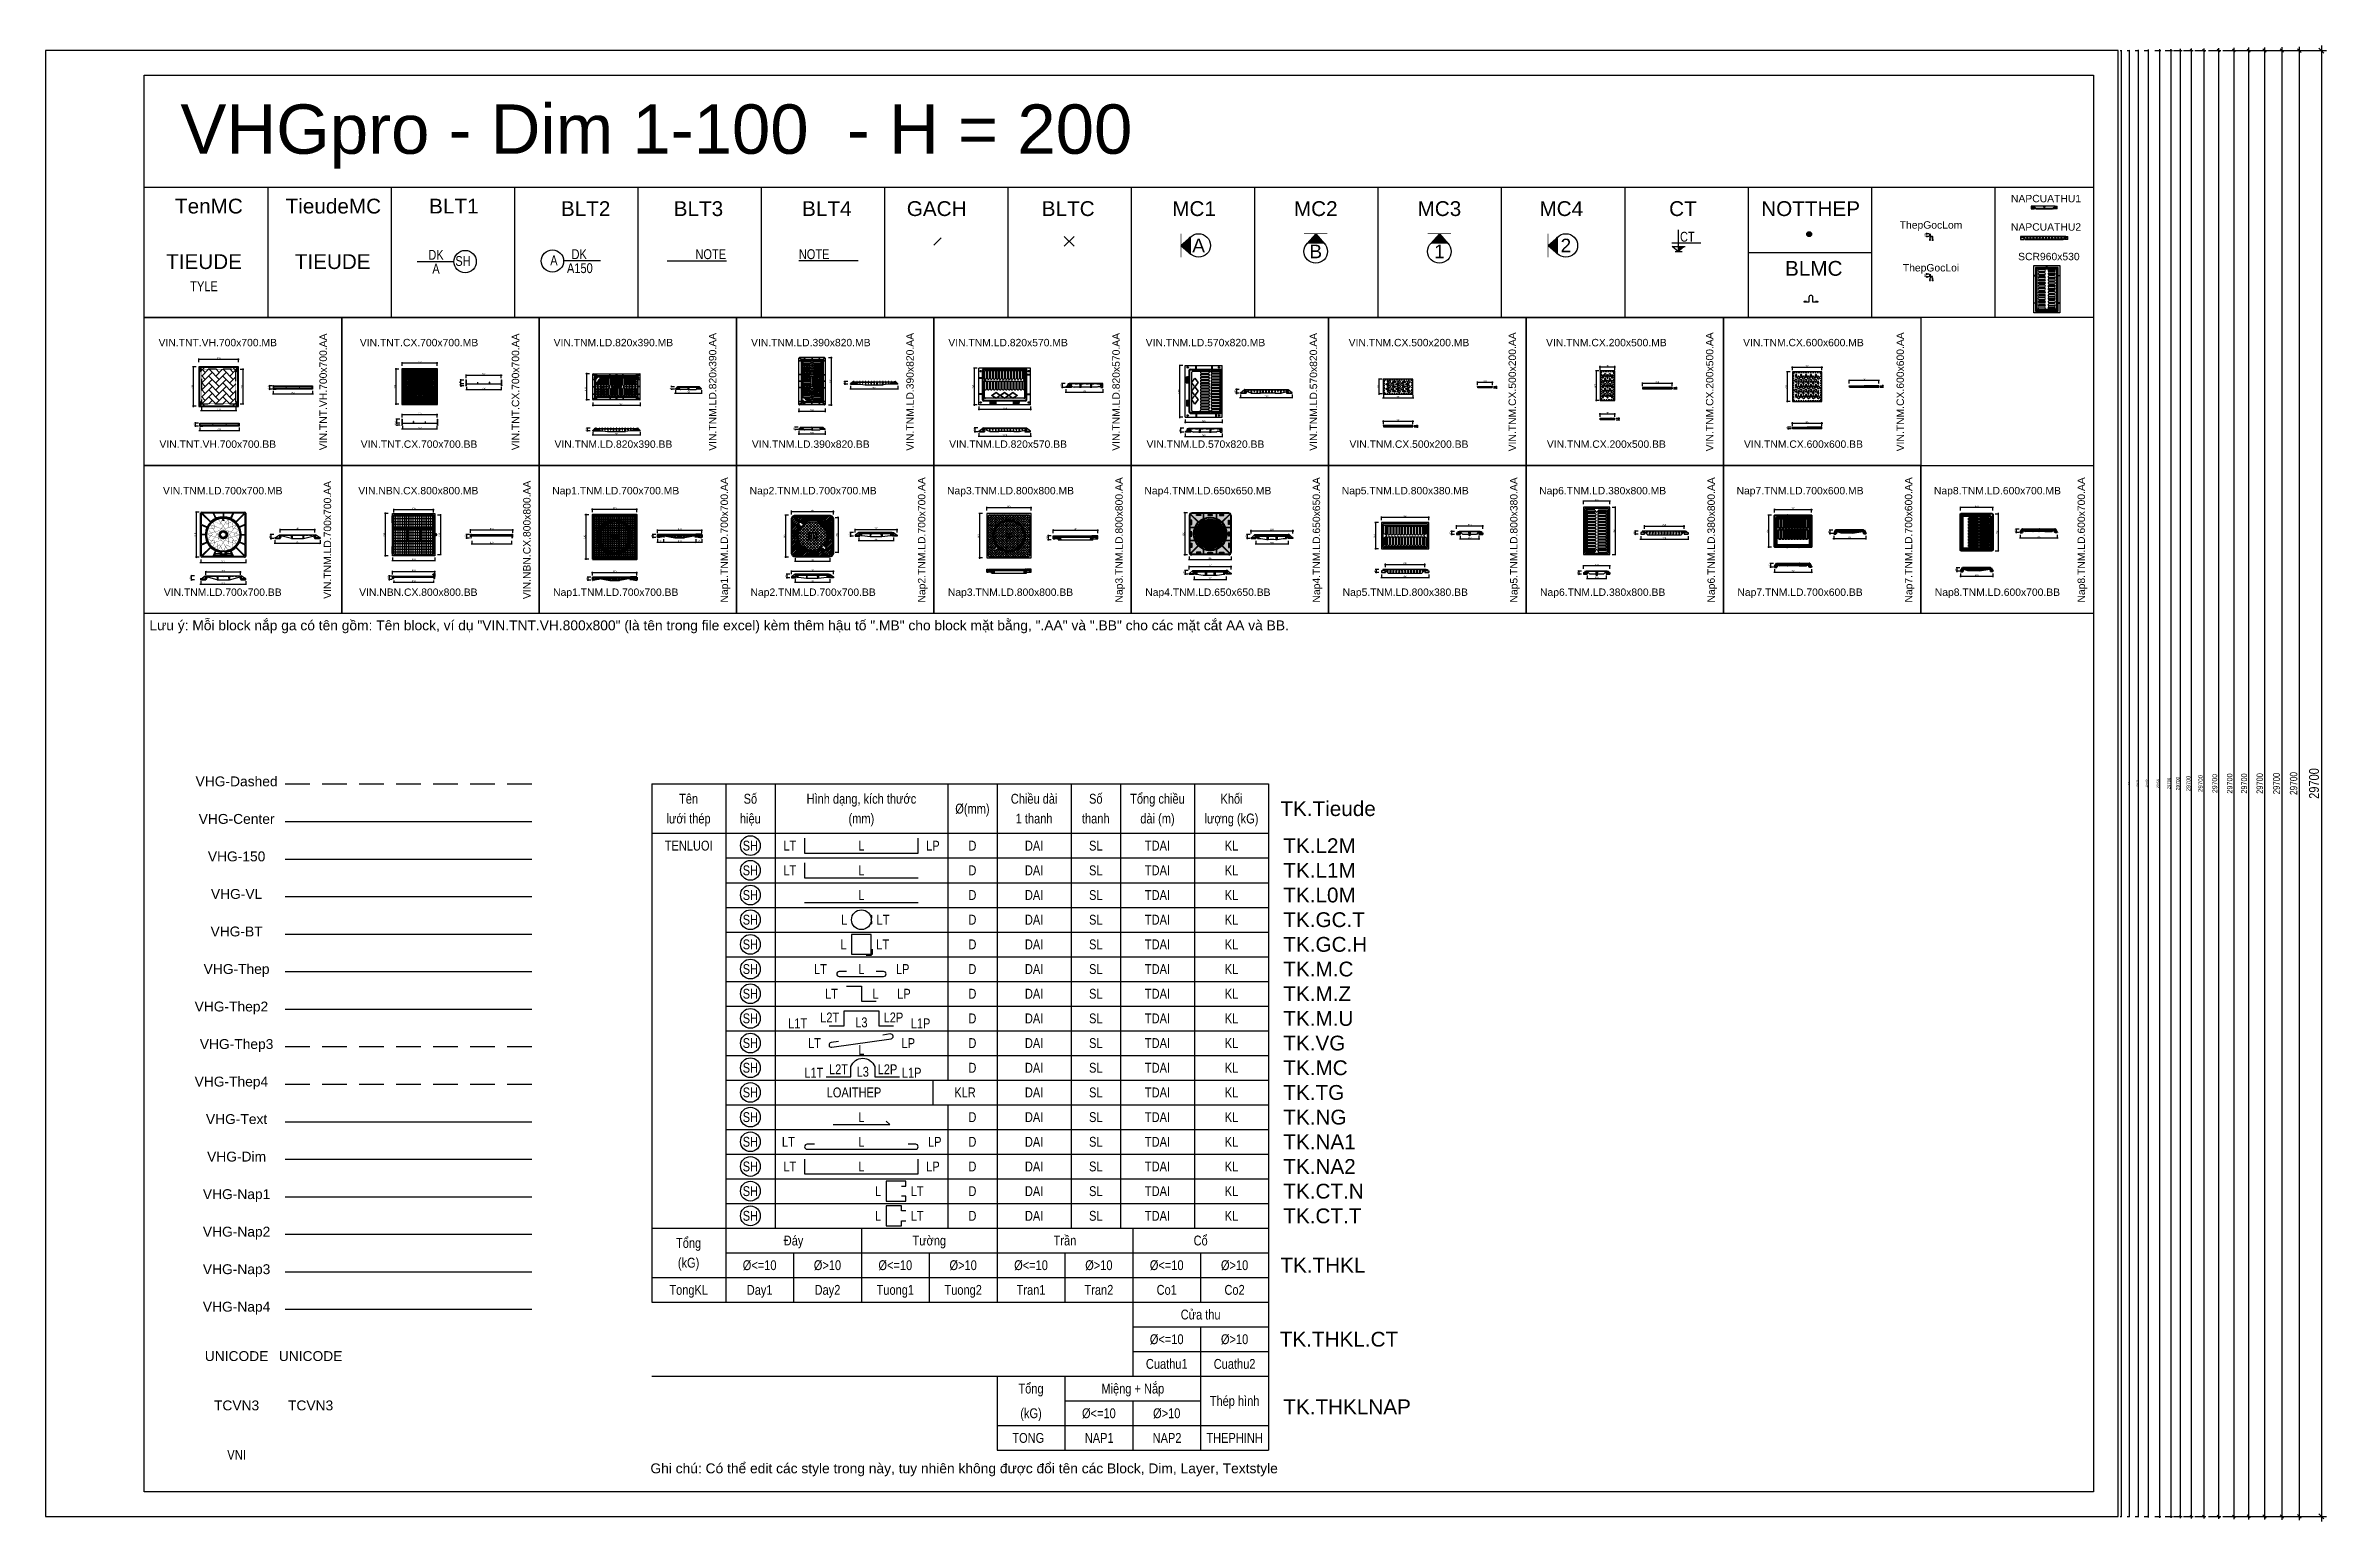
# Model space of a CAD drawing. Header units: feet. Extents: x 0 to 46220, y -100 to 29800.
import ezdxf
from ezdxf.enums import TextEntityAlignment as Align

# ---------------------------------------------------------------- set-up
doc = ezdxf.new("R2010")
doc.units = ezdxf.units.FT
doc.header["$MEASUREMENT"] = 0
for name, pattern in [('ACAD_ISO10W100', [18, 12, -3, 0, -3]), ('DASHED', [0.75, 0.5, -0.25]), ('HIDDEN', [0.375, 0.25, -0.125]), ('HIDDEN2', [4.7625, 3.175, -1.5875])]:
    doc.linetypes.add(name, pattern=pattern)
doc.layers.get('Defpoints').update_dxf_attribs({"color": 8})
for name, color, linetype in [('1', 1, 'Continuous'), ('3', 3, 'Continuous'), ('7', 7, 'Continuous'), ('VHG-140', 140, 'Continuous'), ('VHG-150', 150, 'Continuous'), ('VHG-BT', 4, 'Continuous'), ('VHG-Center', 6, 'ACAD_ISO10W100'), ('VHG-Dashed', 5, 'DASHED'), ('VHG-Dim', 140, 'Continuous'), ('VHG-Nap1', 4, 'Continuous'), ('VHG-Nap2', 125, 'Continuous'), ('VHG-Nap3', 251, 'Continuous'), ('VHG-Nap4', 7, 'Continuous'), ('VHG-Text', 7, 'Continuous'), ('VHG-Thep', 1, 'Continuous'), ('VHG-Thep2', 2, 'Continuous'), ('VHG-Thep3', 6, 'DASHED'), ('VHG-Thep4', 8, 'DASHED'), ('VHG-VL', 251, 'Continuous')]:
    doc.layers.add(name, color=color, linetype=linetype)
doc.styles.add('Arial', font='arial.ttf')
doc.styles.add('VHG-TCVN3.Bold', font='VHARIAL.TTF', dxfattribs={"width": 0.8})
doc.styles.add('VHG-TCVN3.Regular', font='arial.ttf', dxfattribs={"width": 0.8})
doc.styles.add('VHG-Unicode.Bold', font='arial.ttf', dxfattribs={"width": 0.8})
doc.styles.add('VHG-Unicode.Regular', font='arial.ttf', dxfattribs={"width": 0.8})
doc.styles.add('VHG-VNI.Bold', font='VHELVCB.TTF', dxfattribs={"width": 0.8})
doc.dimstyles.new('VHG1-05', dxfattribs={"dimscale": 50, "dimtxt": 0.2, "dimasz": 0.1, "dimexe": 0.1, "dimexo": 0.1, "dimgap": 0.05, "dimtad": 1, "dimdec": 0, "dimzin": 0, "dimdsep": 46, "dimtxsty": 'VHG-Unicode.Regular', "dimblk": 'OBLIQUE', "dimcen": 0.1, "dimdle": 0.1, "dimclrd": 140, "dimclre": 140, "dimclrt": 7, "dimaunit": 1, "dimadec": 3, "dimazin": 0, "dimtfac": 1, "dimtdec": 0, "dimtix": 1, "dimtofl": 0, "dimtmove": 0, "dimatfit": 3, "dimldrblk": 'DOTSMALL', "dimfxl": 0.4, "dimfxlon": 1, "dimtolj": 1, "dimtzin": 0, "dimarcsym": 0})
doc.dimstyles.new('VHG1-10', dxfattribs={"dimscale": 100, "dimtxt": 0.2, "dimasz": 0.1, "dimexe": 0.1, "dimexo": 0.1, "dimgap": 0.05, "dimtad": 1, "dimdec": 0, "dimzin": 0, "dimdsep": 46, "dimtxsty": 'VHG-Unicode.Regular', "dimblk": 'OBLIQUE', "dimcen": 0.1, "dimdle": 0.1, "dimclrd": 140, "dimclre": 140, "dimclrt": 7, "dimaunit": 1, "dimadec": 3, "dimazin": 0, "dimtfac": 1, "dimtdec": 0, "dimtix": 1, "dimtofl": 0, "dimtmove": 0, "dimatfit": 3, "dimldrblk": 'DOTSMALL', "dimfxl": 0.4, "dimfxlon": 1, "dimtolj": 1, "dimtzin": 0, "dimarcsym": 0})
doc.dimstyles.new('VHG1-100', dxfattribs={"dimscale": 1000, "dimtxt": 0.2, "dimasz": 0.1, "dimexe": 0.1, "dimexo": 0.1, "dimgap": 0.05, "dimtad": 1, "dimdec": 0, "dimzin": 0, "dimdsep": 46, "dimtxsty": 'VHG-Unicode.Regular', "dimblk": 'OBLIQUE', "dimcen": 0.1, "dimdle": 0.1, "dimclrd": 140, "dimclre": 140, "dimclrt": 7, "dimaunit": 1, "dimadec": 3, "dimazin": 0, "dimtfac": 1, "dimtdec": 0, "dimtix": 1, "dimtofl": 0, "dimtmove": 0, "dimatfit": 3, "dimldrblk": 'DOTSMALL', "dimfxl": 0.4, "dimfxlon": 1, "dimtolj": 1, "dimtzin": 0, "dimarcsym": 0})
doc.dimstyles.new('VHG1-15', dxfattribs={"dimscale": 150, "dimtxt": 0.2, "dimasz": 0.1, "dimexe": 0.1, "dimexo": 0.1, "dimgap": 0.05, "dimtad": 1, "dimdec": 0, "dimzin": 0, "dimdsep": 46, "dimtxsty": 'VHG-Unicode.Regular', "dimblk": 'OBLIQUE', "dimcen": 0.1, "dimdle": 0.1, "dimclrd": 140, "dimclre": 140, "dimclrt": 7, "dimaunit": 1, "dimadec": 3, "dimazin": 0, "dimtfac": 1, "dimtdec": 0, "dimtix": 1, "dimtofl": 0, "dimtmove": 0, "dimatfit": 3, "dimldrblk": 'DOTSMALL', "dimfxl": 0.4, "dimfxlon": 1, "dimtolj": 1, "dimtzin": 0, "dimarcsym": 0})
doc.dimstyles.new('VHG1-20', dxfattribs={"dimscale": 200, "dimtxt": 0.2, "dimasz": 0.1, "dimexe": 0.1, "dimexo": 0.1, "dimgap": 0.05, "dimtad": 1, "dimdec": 0, "dimzin": 0, "dimdsep": 46, "dimtxsty": 'VHG-Unicode.Regular', "dimblk": 'OBLIQUE', "dimcen": 0.1, "dimdle": 0.1, "dimclrd": 140, "dimclre": 140, "dimclrt": 7, "dimaunit": 1, "dimadec": 3, "dimazin": 0, "dimtfac": 1, "dimtdec": 0, "dimtix": 1, "dimtofl": 0, "dimtmove": 0, "dimatfit": 3, "dimldrblk": 'DOTSMALL', "dimfxl": 0.4, "dimfxlon": 1, "dimtolj": 1, "dimtzin": 0, "dimarcsym": 0})
doc.dimstyles.new('VHG1-25', dxfattribs={"dimscale": 250, "dimtxt": 0.2, "dimasz": 0.1, "dimexe": 0.1, "dimexo": 0.1, "dimgap": 0.05, "dimtad": 1, "dimdec": 0, "dimzin": 0, "dimdsep": 46, "dimtxsty": 'VHG-Unicode.Regular', "dimblk": 'OBLIQUE', "dimcen": 0.1, "dimdle": 0.1, "dimclrd": 140, "dimclre": 140, "dimclrt": 7, "dimaunit": 1, "dimadec": 3, "dimazin": 0, "dimtfac": 1, "dimtdec": 0, "dimtix": 1, "dimtofl": 0, "dimtmove": 0, "dimatfit": 3, "dimldrblk": 'DOTSMALL', "dimfxl": 0.4, "dimfxlon": 1, "dimtolj": 1, "dimtzin": 0, "dimarcsym": 0})
doc.dimstyles.new('VHG1-30', dxfattribs={"dimscale": 300, "dimtxt": 0.2, "dimasz": 0.1, "dimexe": 0.1, "dimexo": 0.1, "dimgap": 0.05, "dimtad": 1, "dimdec": 0, "dimzin": 0, "dimdsep": 46, "dimtxsty": 'VHG-Unicode.Regular', "dimblk": 'OBLIQUE', "dimcen": 0.1, "dimdle": 0.1, "dimclrd": 140, "dimclre": 140, "dimclrt": 7, "dimaunit": 1, "dimadec": 3, "dimazin": 0, "dimtfac": 1, "dimtdec": 0, "dimtix": 1, "dimtofl": 0, "dimtmove": 0, "dimatfit": 3, "dimldrblk": 'DOTSMALL', "dimfxl": 0.4, "dimfxlon": 1, "dimtolj": 1, "dimtzin": 0, "dimarcsym": 0})
doc.dimstyles.new('VHG1-35', dxfattribs={"dimscale": 350, "dimtxt": 0.2, "dimasz": 0.1, "dimexe": 0.1, "dimexo": 0.1, "dimgap": 0.05, "dimtad": 1, "dimdec": 0, "dimzin": 0, "dimdsep": 46, "dimtxsty": 'VHG-Unicode.Regular', "dimblk": 'OBLIQUE', "dimcen": 0.1, "dimdle": 0.1, "dimclrd": 140, "dimclre": 140, "dimclrt": 7, "dimaunit": 1, "dimadec": 3, "dimazin": 0, "dimtfac": 1, "dimtdec": 0, "dimtix": 1, "dimtofl": 0, "dimtmove": 0, "dimatfit": 3, "dimldrblk": 'DOTSMALL', "dimfxl": 0.4, "dimfxlon": 1, "dimtolj": 1, "dimtzin": 0, "dimarcsym": 0})
doc.dimstyles.new('VHG1-40', dxfattribs={"dimscale": 400, "dimtxt": 0.2, "dimasz": 0.1, "dimexe": 0.1, "dimexo": 0.1, "dimgap": 0.05, "dimtad": 1, "dimdec": 0, "dimzin": 0, "dimdsep": 46, "dimtxsty": 'VHG-Unicode.Regular', "dimblk": 'OBLIQUE', "dimcen": 0.1, "dimdle": 0.1, "dimclrd": 140, "dimclre": 140, "dimclrt": 7, "dimaunit": 1, "dimadec": 3, "dimazin": 0, "dimtfac": 1, "dimtdec": 0, "dimtix": 1, "dimtofl": 0, "dimtmove": 0, "dimatfit": 3, "dimldrblk": 'DOTSMALL', "dimfxl": 0.4, "dimfxlon": 1, "dimtolj": 1, "dimtzin": 0, "dimarcsym": 0})
doc.dimstyles.new('VHG1-45', dxfattribs={"dimscale": 450, "dimtxt": 0.2, "dimasz": 0.1, "dimexe": 0.1, "dimexo": 0.1, "dimgap": 0.05, "dimtad": 1, "dimdec": 0, "dimzin": 0, "dimdsep": 46, "dimtxsty": 'VHG-Unicode.Regular', "dimblk": 'OBLIQUE', "dimcen": 0.1, "dimdle": 0.1, "dimclrd": 140, "dimclre": 140, "dimclrt": 7, "dimaunit": 1, "dimadec": 3, "dimazin": 0, "dimtfac": 1, "dimtdec": 0, "dimtix": 1, "dimtofl": 0, "dimtmove": 0, "dimatfit": 3, "dimldrblk": 'DOTSMALL', "dimfxl": 0.4, "dimfxlon": 1, "dimtolj": 1, "dimtzin": 0, "dimarcsym": 0})
doc.dimstyles.new('VHG1-50', dxfattribs={"dimscale": 500, "dimtxt": 0.2, "dimasz": 0.1, "dimexe": 0.1, "dimexo": 0.1, "dimgap": 0.05, "dimtad": 1, "dimdec": 0, "dimzin": 0, "dimdsep": 46, "dimtxsty": 'VHG-Unicode.Regular', "dimblk": 'OBLIQUE', "dimcen": 0.1, "dimdle": 0.1, "dimclrd": 140, "dimclre": 140, "dimclrt": 7, "dimaunit": 1, "dimadec": 3, "dimazin": 0, "dimtfac": 1, "dimtdec": 0, "dimtix": 1, "dimtofl": 0, "dimtmove": 0, "dimatfit": 3, "dimldrblk": 'DOTSMALL', "dimfxl": 0.4, "dimfxlon": 1, "dimtolj": 1, "dimtzin": 0, "dimarcsym": 0})
doc.dimstyles.new('VHG1-55', dxfattribs={"dimscale": 550, "dimtxt": 0.2, "dimasz": 0.1, "dimexe": 0.1, "dimexo": 0.1, "dimgap": 0.05, "dimtad": 1, "dimdec": 0, "dimzin": 0, "dimdsep": 46, "dimtxsty": 'VHG-Unicode.Regular', "dimblk": 'OBLIQUE', "dimcen": 0.1, "dimdle": 0.1, "dimclrd": 140, "dimclre": 140, "dimclrt": 7, "dimaunit": 1, "dimadec": 3, "dimazin": 0, "dimtfac": 1, "dimtdec": 0, "dimtix": 1, "dimtofl": 0, "dimtmove": 0, "dimatfit": 3, "dimldrblk": 'DOTSMALL', "dimfxl": 0.4, "dimfxlon": 1, "dimtolj": 1, "dimtzin": 0, "dimarcsym": 0})
doc.dimstyles.new('VHG1-60', dxfattribs={"dimscale": 600, "dimtxt": 0.2, "dimasz": 0.1, "dimexe": 0.1, "dimexo": 0.1, "dimgap": 0.05, "dimtad": 1, "dimdec": 0, "dimzin": 0, "dimdsep": 46, "dimtxsty": 'VHG-Unicode.Regular', "dimblk": 'OBLIQUE', "dimcen": 0.1, "dimdle": 0.1, "dimclrd": 140, "dimclre": 140, "dimclrt": 7, "dimaunit": 1, "dimadec": 3, "dimazin": 0, "dimtfac": 1, "dimtdec": 0, "dimtix": 1, "dimtofl": 0, "dimtmove": 0, "dimatfit": 3, "dimldrblk": 'DOTSMALL', "dimfxl": 0.4, "dimfxlon": 1, "dimtolj": 1, "dimtzin": 0, "dimarcsym": 0})
doc.dimstyles.new('VHG1-65', dxfattribs={"dimscale": 650, "dimtxt": 0.2, "dimasz": 0.1, "dimexe": 0.1, "dimexo": 0.1, "dimgap": 0.05, "dimtad": 1, "dimdec": 0, "dimzin": 0, "dimdsep": 46, "dimtxsty": 'VHG-Unicode.Regular', "dimblk": 'OBLIQUE', "dimcen": 0.1, "dimdle": 0.1, "dimclrd": 140, "dimclre": 140, "dimclrt": 7, "dimaunit": 1, "dimadec": 3, "dimazin": 0, "dimtfac": 1, "dimtdec": 0, "dimtix": 1, "dimtofl": 0, "dimtmove": 0, "dimatfit": 3, "dimldrblk": 'DOTSMALL', "dimfxl": 0.4, "dimfxlon": 1, "dimtolj": 1, "dimtzin": 0, "dimarcsym": 0})
doc.dimstyles.new('VHG1-70', dxfattribs={"dimscale": 700, "dimtxt": 0.2, "dimasz": 0.1, "dimexe": 0.1, "dimexo": 0.1, "dimgap": 0.05, "dimtad": 1, "dimdec": 0, "dimzin": 0, "dimdsep": 46, "dimtxsty": 'VHG-Unicode.Regular', "dimblk": 'OBLIQUE', "dimcen": 0.1, "dimdle": 0.1, "dimclrd": 140, "dimclre": 140, "dimclrt": 7, "dimaunit": 1, "dimadec": 3, "dimazin": 0, "dimtfac": 1, "dimtdec": 0, "dimtix": 1, "dimtofl": 0, "dimtmove": 0, "dimatfit": 3, "dimldrblk": 'DOTSMALL', "dimfxl": 0.4, "dimfxlon": 1, "dimtolj": 1, "dimtzin": 0, "dimarcsym": 0})
doc.dimstyles.new('VHG1-75', dxfattribs={"dimscale": 750, "dimtxt": 0.2, "dimasz": 0.1, "dimexe": 0.1, "dimexo": 0.1, "dimgap": 0.05, "dimtad": 1, "dimdec": 0, "dimzin": 0, "dimdsep": 46, "dimtxsty": 'VHG-Unicode.Regular', "dimblk": 'OBLIQUE', "dimcen": 0.1, "dimdle": 0.1, "dimclrd": 140, "dimclre": 140, "dimclrt": 7, "dimaunit": 1, "dimadec": 3, "dimazin": 0, "dimtfac": 1, "dimtdec": 0, "dimtix": 1, "dimtofl": 0, "dimtmove": 0, "dimatfit": 3, "dimldrblk": 'DOTSMALL', "dimfxl": 0.4, "dimfxlon": 1, "dimtolj": 1, "dimtzin": 0, "dimarcsym": 0})
pattern_1 = [(45, (-408360.407, 101559.947), (-26.5165043, 26.5165043), []), (45, (-408342.73, 101559.947), (-26.5165043, 26.5165043), [])]
pattern_2 = [(135, (-408358.809, 102675.93), (-6.18718434, -6.18718434), [])]
pattern_3 = [(45, (-15538.566, -19212.8664), (-5.3033009, 5.3033009), [])]
pattern_4 = [(45, (-36733.786, 5868.663), (-7.9549513, 7.9549513), [])]
pattern_5 = [(45, (-19522.423, -19869.7), (-12.374369, 12.374369), [17.5, -17.5]), (135, (-19522.423, -19869.7), (-12.374369, -12.374369), [17.5, -17.5])]
pattern_6 = [(45, (-113113.089, -55998.163), (-6.7351921, 6.7351921), [])]
pattern_7 = [(45, (-113113.0886, -55998.163), (-2.24506403, 2.24506403), [])]
pattern_8 = [(45, (-23599.849, -19165.79), (-4.4194174, 4.4194174), [])]
pattern_9 = [(45, (136169.235, -47546.31), (-5.61737044, 5.61737044), [])]
pattern_10 = [(45, (136169.245, -47546.303), (-5.61737044, 5.61737044), [])]
pattern_11 = [(45, (136169.235, -47546.31), (-5.61737044, 5.61737044), [])]
pattern_12 = [(45, (136169.235, -47545.96), (-5.61737044, 5.61737044), [])]
pattern_13 = [(45, (136166.735, -47546.31), (-5.61737044, 5.61737044), [])]
pattern_14 = [(135, (-136166.735, -47546.31), (5.61737044, 5.61737044), [])]
pattern_15 = [(315, (-47039.4585, -135607.925), (5.61737044, 5.61737044), [])]
pattern_16 = [(315, (-47039.321, -135607.925), (5.61737044, 5.61737044), [])]
pattern_17 = [(225, (47039.321, -135607.925), (-5.61737044, 5.61737044), [])]
pattern_18 = [(225, (-27159.2616, 37267.806), (-2.24506403, 2.24506403), [])]
pattern_19 = [(225, (38526.8184, 27156.07), (-2.24506403, 2.24506403), [])]
pattern_20 = [(135, (5130.6742, 59866.94727), (-0.1767766953, -0.1767766953), [])]
pattern_21 = [(135, (5130.6742, 59866.94727), (-0.1767766953, -0.1767766953), [])]
pattern_22 = [(315, (-2367.745, -250.0616), (4.419417, 4.419417), [])]
pattern_23 = [(45, (188.923, -2686.4354), (-4.419417, 4.419417), [])]
pattern_24 = [(135, (-59992.365, -3234.2243), (-3.5355339, -3.5355339), [])]
pattern_25 = [(45, (59992.365, 3925.094), (-3.5355339, 3.5355339), [])]
pattern_26 = [(45, (-45522.913, 5563.6925), (-3.5355339, 3.5355339), [])]
pattern_27 = [(45, (-3234.2243, 59427.1965), (-3.5355339, 3.5355339), [])]
pattern_28 = [(45, (-41346.741, 5070.194), (-7.9549513, 7.9549513), []), (45, (-41341.438, 5070.194), (-7.9549513, 7.9549513), [])]
pattern_29 = [(45, (-5797.62, 61594.1234), (-2.65165043, 2.65165043), [])]
pattern_30 = [(45, (-41349.052, 5070.1936), (-2.65165043, 2.65165043), [])]
pattern_31 = [(225, (-21058.748, 39816.4096), (4.4194174, -4.4194174), [])]
pattern_32 = [(225, (-21053.771, 38509.509), (4.4194174, -4.4194174), [])]
pattern_33 = [(45, (-3234.2243, 59992.365), (-3.5355339, 3.5355339), [])]
pattern_34 = [(45, (59992.365, 3925.094), (-3.5355339, 3.5355339), [])]
pattern_35 = [(45, (-4235.1312, 103403.402), (-2.24506403, 2.24506403), [])]
pattern_36 = [(45, (-4235.1312, 103403.402), (-2.24506403, 2.24506403), [])]

msp = doc.modelspace()

# ---------------------------------------------------------------- texts
at = {"layer": 'VHG-150', "ltscale": 1000, "style": 'VHG-Unicode.Bold'}
msp.add_text('VHG-150', height=200, dxfattribs=at).set_placement((3870.3, 13272.5), align=Align.CENTER)
at = {"layer": 'VHG-BT', "ltscale": 1000, "style": 'VHG-Unicode.Bold'}
msp.add_text('VHG-BT', height=200, dxfattribs=at).set_placement((3870.3, 11751.9), align=Align.CENTER)
at = {"layer": 'VHG-Center', "ltscale": 1000, "style": 'VHG-Unicode.Bold'}
msp.add_text('VHG-Center', height=200, dxfattribs=at).set_placement((3870.3, 14032.7), align=Align.CENTER)
at = {"layer": 'VHG-Dashed', "ltscale": 1000, "style": 'VHG-Unicode.Bold'}
msp.add_text('VHG-Dashed', height=200, dxfattribs=at).set_placement((3870.3, 14793), align=Align.CENTER)
at = {"layer": 'VHG-Dim', "ltscale": 1000, "style": 'VHG-Unicode.Bold'}
msp.add_text('VHG-Dim', height=200, dxfattribs=at).set_placement((3870.3, 7190.4), align=Align.CENTER)
at = {"layer": 'VHG-Nap1', "ltscale": 1000, "style": 'VHG-Unicode.Bold'}
msp.add_text('VHG-Nap1', height=200, dxfattribs=at).set_placement((3870.3, 6430.1), align=Align.CENTER)
at = {"layer": 'VHG-Nap2', "ltscale": 1000, "style": 'VHG-Unicode.Bold'}
msp.add_text('VHG-Nap2', height=200, dxfattribs=at).set_placement((3870.3, 5669.9), align=Align.CENTER)
at = {"layer": 'VHG-Nap3', "ltscale": 1000, "style": 'VHG-Unicode.Bold'}
msp.add_text('Lưu ý: Mỗi block nắp ga có tên gồm: Tên block, ví dụ "VIN.TNT.VH.800x800" (là tên trong file excel) kèm thêm hậu tố ".MB" cho block mặt bằng, ".AA" và ".BB" cho các mặt cắt AA và BB.', height=200, dxfattribs=at).set_placement((2102.8, 18054.1), align=Align.MIDDLE_LEFT)
msp.add_text('VHG-Nap3', height=200, dxfattribs=at).set_placement((3870.3, 4909.6), align=Align.CENTER)
at = {"layer": 'VHG-Nap4', "ltscale": 1000, "style": 'VHG-Unicode.Bold'}
msp.add_text('VHG-Nap4', height=200, dxfattribs=at).set_placement((3870.3, 4149.3), align=Align.CENTER)
at = {"layer": 'VHG-Text', "style": 'VHG-Unicode.Bold'}
for s, height, p in [('VHGpro - Dim 1-100  - H = 200', 1000, (12377.4, 27608.8)), ('TenMC', 300, (3308.9, 26398.7)), ('TieudeMC', 300, (5830.9, 26398.7)), ('BLT1', 300, (8272.4, 26398.7)), ('BLT2', 300, (10943.7, 26347.7)), ('BLT3', 300, (13229.3, 26347.7)), ('BLT4', 300, (15830.9, 26347.7)), ('GACH', 300, (18056.8, 26347.7)), ('BLTC', 300, (20722.7, 26347.7)), ('MC1', 300, (23273.5, 26347.7)), ('MC2', 300, (25739.1, 26347.7)), ('MC3', 300, (28244.9, 26347.7)), ('MC4', 300, (30715.4, 26347.7)), ('CT', 300, (33179.7, 26347.7)), ('NOTTHEP', 300, (35768.3, 26347.7)), ('NAPCUATHU1', 150, (40538.2, 26626.1)), ('ThepGocLom', 150, (38207.3, 26091.8)), ('NAPCUATHU2', 150, (40538.2, 26051)), ('BLMC', 300, (35831, 25137.1)), ('SCR960x530', 150, (40596.4, 25451.8)), ('ThepGocLoi', 150, (38207.3, 25224.4)), ('VIN.TNT.VH.700x700.MB', 150, (3489, 23708.4)), ('VIN.TNT.CX.700x700.MB', 150, (7567.6, 23708.4)), ('VIN.TNM.LD.820x390.MB', 150, (11506.4, 23708.4)), ('VIN.TNM.LD.390x820.MB', 150, (15506.4, 23708.4)), ('VIN.TNM.LD.820x570.MB', 150, (19504.4, 23708.4)), ('VIN.TNM.LD.570x820.MB', 150, (23504.4, 23708.4)), ('VIN.TNM.CX.500x200.MB', 150, (27628.8, 23708.4)), ('VIN.TNM.CX.200x500.MB', 150, (31628.8, 23708.4)), ('VIN.TNM.CX.600x600.MB', 150, (35622.4, 23708.4)), ('VIN.TNT.VH.700x700.BB', 150, (3489, 21651.1)), ('VIN.TNT.CX.700x700.BB', 150, (7567.6, 21651.1)), ('VIN.TNM.LD.820x390.BB', 150, (11506.4, 21651.1)), ('VIN.TNM.LD.390x820.BB', 150, (15506.4, 21651.1)), ('VIN.TNM.LD.820x570.BB', 150, (19504.4, 21651.1)), ('VIN.TNM.LD.570x820.BB', 150, (23504.4, 21651.1)), ('VIN.TNM.CX.500x200.BB', 150, (27628.8, 21651.1)), ('VIN.TNM.CX.200x500.BB', 150, (31628.8, 21651.1)), ('VIN.TNM.CX.600x600.BB', 150, (35622.4, 21651.1)), ('VIN.TNM.LD.700x700.MB', 150, (3589.5, 20708.4)), ('VIN.NBN.CX.800x800.MB', 150, (7553.6, 20708.4)), ('Nap1.TNM.LD.700x700.MB', 150, (11553.6, 20708.4)), ('Nap2.TNM.LD.700x700.MB', 150, (15553.6, 20708.4)), ('Nap3.TNM.LD.800x800.MB', 150, (19553.6, 20708.4)), ('Nap4.TNM.LD.650x650.MB', 150, (23553.6, 20708.4)), ('Nap5.TNM.LD.800x380.MB', 150, (27553.6, 20708.4)), ('Nap6.TNM.LD.380x800.MB', 150, (31553.6, 20708.4)), ('Nap7.TNM.LD.700x600.MB', 150, (35553.6, 20708.4)), ('Nap8.TNM.LD.600x700.MB', 150, (39553.6, 20708.4)), ('VIN.TNM.LD.700x700.BB', 150, (3589.5, 18651.1)), ('VIN.NBN.CX.800x800.BB', 150, (7553.6, 18651.1)), ('Nap1.TNM.LD.700x700.BB', 150, (11553.6, 18651.1)), ('Nap2.TNM.LD.700x700.BB', 150, (15553.6, 18651.1)), ('Nap3.TNM.LD.800x800.BB', 150, (19553.6, 18651.1)), ('Nap4.TNM.LD.650x650.BB', 150, (23553.6, 18651.1)), ('Nap5.TNM.LD.800x380.BB', 150, (27553.6, 18651.1)), ('Nap6.TNM.LD.380x800.BB', 150, (31553.6, 18651.1)), ('Nap7.TNM.LD.700x600.BB', 150, (35553.6, 18651.1)), ('Nap8.TNM.LD.600x700.BB', 150, (39553.6, 18651.1))]:
    msp.add_text(s, height=height, dxfattribs=at).set_placement(p, align=Align.CENTER)
for s, p in [('VIN.TNT.VH.700x700.AA', (5698.9, 22785.3)), ('VIN.TNT.CX.700x700.AA', (9596.6, 22785.3)), ('VIN.TNM.LD.820x390.AA', (13591.7, 22785.3)), ('VIN.TNM.LD.390x820.AA', (17591.7, 22785.3)), ('VIN.TNM.LD.820x570.AA', (21767.1, 22785.3)), ('VIN.TNM.LD.570x820.AA', (25767.1, 22785.3)), ('VIN.TNM.CX.500x200.AA', (29796.5, 22785.3)), ('VIN.TNM.CX.200x500.AA', (33796.5, 22785.3)), ('VIN.TNM.CX.600x600.AA', (37658.9, 22785.3)), ('VIN.TNM.LD.700x700.AA', (5786.4, 19785.3)), ('VIN.NBN.CX.800x800.AA', (9827.3, 19785.3)), ('Nap1.TNM.LD.700x700.AA', (13827.3, 19785.3)), ('Nap2.TNM.LD.700x700.AA', (17827.3, 19785.3)), ('Nap3.TNM.LD.800x800.AA', (21827.3, 19785.3)), ('Nap4.TNM.LD.650x650.AA', (25827.3, 19785.3)), ('Nap5.TNM.LD.800x380.AA', (29827.3, 19785.3)), ('Nap6.TNM.LD.380x800.AA', (33827.3, 19785.3)), ('Nap7.TNM.LD.700x600.AA', (37827.3, 19785.3)), ('Nap8.TNM.LD.600x700.AA', (41327.3, 19785.3))]:
    msp.add_text(s, height=150, rotation=90, dxfattribs=at).set_placement(p, align=Align.CENTER)
for s, p in [('TK.Tieude', (25989.6, 14340.7)), ('TK.THKL', (25884.5, 5090.7)), ('TK.THKL.CT', (26209.8, 3590.7))]:
    msp.add_text(s, height=300, dxfattribs=at).set_placement(p, align=Align.MIDDLE_CENTER)
for s, p in [('TK.L2M', (25082, 13590.7)), ('TK.L1M', (25082, 13090.7)), ('TK.L0M', (25082, 12590.7)), ('TK.GC.T', (25082, 12090.7)), ('TK.GC.H', (25082, 11590.7)), ('TK.M.C', (25082, 11090.7)), ('TK.M.Z', (25082, 10590.7)), ('TK.M.U', (25082, 10090.7)), ('TK.VG', (25082, 9590.7)), ('TK.MC', (25082, 9090.7)), ('TK.TG', (25082, 8590.7)), ('TK.NG', (25082, 8090.7)), ('TK.NA1', (25082, 7590.7)), ('TK.NA2', (25082, 7090.7)), ('TK.CT.N', (25082, 6590.7)), ('TK.CT.T', (25082, 6090.7)), ('TK.THKLNAP', (25082, 2221.2))]:
    msp.add_text(s, height=300, dxfattribs=at).set_placement(p, align=Align.MIDDLE_LEFT)
at = {"layer": 'VHG-Text', "ltscale": 1000}
for s, style, p in [('VHG-Text', 'VHG-Unicode.Bold', (3870.3, 7950.6)), ('UNICODE', 'VHG-Unicode.Bold', (3870.3, 3149.3)), ('UNICODE', 'VHG-Unicode.Regular', (5370.3, 3149.3)), ('TCVN3', 'VHG-TCVN3.Bold', (3870.3, 2149.3)), ('TCVN3', 'VHG-TCVN3.Regular', (5370.3, 2149.3)), ('VNI', 'VHG-VNI.Bold', (3870.3, 1149.3))]:
    msp.add_text(s, height=200, dxfattribs=dict(at, style=style)).set_placement(p, align=Align.CENTER)
at = {"layer": 'VHG-Thep', "ltscale": 1000, "style": 'VHG-Unicode.Bold'}
msp.add_text('VHG-Thep', height=200, dxfattribs=at).set_placement((3870.3, 10991.7), align=Align.CENTER)
at = {"layer": 'VHG-Thep2', "ltscale": 1000, "style": 'VHG-Unicode.Bold'}
msp.add_text('VHG-Thep2', height=200, dxfattribs=at).set_placement((3765.2, 10231.4), align=Align.CENTER)
at = {"layer": 'VHG-Thep3', "ltscale": 1000, "style": 'VHG-Unicode.Bold'}
msp.add_text('VHG-Thep3', height=200, dxfattribs=at).set_placement((3870.3, 9471.2), align=Align.CENTER)
at = {"layer": 'VHG-Thep4', "ltscale": 1000, "style": 'VHG-Unicode.Bold'}
msp.add_text('VHG-Thep4', height=200, dxfattribs=at).set_placement((3765.2, 8710.9), align=Align.CENTER)
at = {"layer": 'VHG-VL', "ltscale": 1000, "style": 'VHG-Unicode.Bold'}
msp.add_text('VHG-VL', height=200, dxfattribs=at).set_placement((3870.3, 12512.2), align=Align.CENTER)
msp.add_text('Ghi chú: Có thể edit các style trong này, tuy nhiên không được đổi tên các Block, Dim, Layer, Textstyle', height=200, dxfattribs=at).set_placement((12256.6, 973.9), align=Align.MIDDLE_LEFT)

# ---------------------------------------------------------------- blocks, each defined once
blk = doc.blocks.new('_Oblique')
at = {"layer": 'VHG-Dim', "linetype": 'ByBlock', "lineweight": -2}
blk.add_line((-0.5, -0.5), (0.5, 0.5), dxfattribs=at)
blk = doc.blocks.new('*D319')
at = {"layer": 'Defpoints', "color": 0, "transparency": 16777216}
for p in [(11080, 20296), (10945, 19396), (11080, 19396)]:
    blk.add_point(p, dxfattribs=at)
at = {"layer": 'VHG-Dim', "color": 140, "lineweight": -2, "transparency": 16777216}
for p, q in [((11005, 20296), (10930, 20296)), ((10945, 20311), (10945, 19381)), ((11005, 19396), (10930, 19396))]:
    blk.add_line(p, q, dxfattribs=at)
at = {"layer": 'VHG-Dim', "color": 140, "lineweight": -2, "transparency": 16777216, "xscale": 15, "yscale": 15, "zscale": 15}
for p, rotation in [((10945, 20296), 90), ((10945, 19396), 270)]:
    blk.add_blockref('_Oblique', p, dxfattribs=dict(at, rotation=rotation))
at = {"layer": 'VHG-Dim', "color": 7, "transparency": 16777216, "insert": (10922, 19846), "char_height": 30, "attachment_point": 5, "rotation": 90, "style": 'VHG-Unicode.Regular'}
blk.add_mtext('\\A1;900', dxfattribs=at)
blk = doc.blocks.new('_DotSmall')
at = {"layer": 'VHG-Thep', "linetype": 'ByBlock', "const_width": 0.5}
blk.add_lwpolyline([(-0.0625, 0, 1), (0.0625, 0, 1)], format="xyb", close=True, dxfattribs=at)
blk = doc.blocks.new('*D320')
at = {"layer": 'Defpoints', "color": 0, "transparency": 16777216}
for p in [(11980, 20406), (11080, 20296), (11980, 20296)]:
    blk.add_point(p, dxfattribs=at)
at = {"layer": 'VHG-Dim', "color": 140, "lineweight": -2, "transparency": 16777216}
for p, q in [((11065, 20406), (11995, 20406)), ((11080, 20346), (11080, 20421)), ((11980, 20346), (11980, 20421))]:
    blk.add_line(p, q, dxfattribs=at)
at = {"layer": 'VHG-Dim', "color": 140, "lineweight": -2, "transparency": 16777216, "xscale": 15, "yscale": 15, "zscale": 15, "rotation": 180}
blk.add_blockref('_Oblique', (11080, 20406), dxfattribs=at)
at = {"layer": 'VHG-Dim', "color": 140, "lineweight": -2, "transparency": 16777216, "xscale": 15, "yscale": 15, "zscale": 15}
blk.add_blockref('_Oblique', (11980, 20406), dxfattribs=at)
at = {"layer": 'VHG-Dim', "color": 7, "transparency": 16777216, "insert": (11530, 20429), "char_height": 30, "attachment_point": 5, "style": 'VHG-Unicode.Regular'}
blk.add_mtext('\\A1;900', dxfattribs=at)
blk = doc.blocks.new('*D313')
at = {"layer": 'Defpoints', "color": 0, "transparency": 16777216}
for p in [(12399, 19894), (12307, 19834), (12399, 19834)]:
    blk.add_point(p, dxfattribs=at)
at = {"layer": 'VHG-Dim', "color": 140, "lineweight": -2, "transparency": 16777216}
for p, q in [((12367, 19894), (12292, 19894)), ((12307, 19909), (12307, 19819)), ((12367, 19834), (12292, 19834))]:
    blk.add_line(p, q, dxfattribs=at)
at = {"layer": 'VHG-Dim', "color": 140, "lineweight": -2, "transparency": 16777216, "xscale": 15, "yscale": 15, "zscale": 15}
for p, rotation in [((12307, 19894), 90), ((12307, 19834), 270)]:
    blk.add_blockref('_Oblique', p, dxfattribs=dict(at, rotation=rotation))
at = {"layer": 'VHG-Dim', "color": 7, "transparency": 16777216, "insert": (12285, 19864), "char_height": 30, "attachment_point": 5, "rotation": 90, "style": 'VHG-Unicode.Regular'}
blk.add_mtext('\\A1;60', dxfattribs=at)
blk = doc.blocks.new('*D321')
at = {"layer": 'Defpoints', "color": 0, "transparency": 16777216}
for p in [(12399, 19894), (13299, 19984), (13299, 19894)]:
    blk.add_point(p, dxfattribs=at)
at = {"layer": 'VHG-Dim', "color": 140, "lineweight": -2, "transparency": 16777216}
for p, q in [((12384, 19984), (13314, 19984)), ((12399, 19924), (12399, 19999)), ((13299, 19924), (13299, 19999))]:
    blk.add_line(p, q, dxfattribs=at)
at = {"layer": 'VHG-Dim', "color": 140, "lineweight": -2, "transparency": 16777216, "xscale": 15, "yscale": 15, "zscale": 15, "rotation": 180}
blk.add_blockref('_Oblique', (12399, 19984), dxfattribs=at)
at = {"layer": 'VHG-Dim', "color": 140, "lineweight": -2, "transparency": 16777216, "xscale": 15, "yscale": 15, "zscale": 15}
blk.add_blockref('_Oblique', (13299, 19984), dxfattribs=at)
at = {"layer": 'VHG-Dim', "color": 7, "transparency": 16777216, "insert": (12849, 20007), "char_height": 30, "attachment_point": 5, "style": 'VHG-Unicode.Regular'}
blk.add_mtext('\\A1;900', dxfattribs=at)
blk = doc.blocks.new('*D263')
at = {"layer": 'Defpoints', "color": 0, "transparency": 16777216}
for p in [(12399, 19894), (12524, 19894), (12524, 19740)]:
    blk.add_point(p, dxfattribs=at)
at = {"layer": 'VHG-Dim', "color": 140, "lineweight": -2, "transparency": 16777216}
for p, q in [((12384, 19740), (12539, 19740)), ((12399, 19800), (12399, 19725)), ((12524, 19800), (12524, 19725))]:
    blk.add_line(p, q, dxfattribs=at)
at = {"layer": 'VHG-Dim', "color": 140, "lineweight": -2, "transparency": 16777216, "xscale": 15, "yscale": 15, "zscale": 15, "rotation": 180}
blk.add_blockref('_Oblique', (12399, 19740), dxfattribs=at)
at = {"layer": 'VHG-Dim', "color": 140, "lineweight": -2, "transparency": 16777216, "xscale": 15, "yscale": 15, "zscale": 15}
blk.add_blockref('_Oblique', (12524, 19740), dxfattribs=at)
at = {"layer": 'VHG-Dim', "color": 7, "transparency": 16777216, "insert": (12461, 19763), "char_height": 30, "attachment_point": 5, "style": 'VHG-Unicode.Regular'}
blk.add_mtext('\\A1;125', dxfattribs=at)
blk = doc.blocks.new('*D264')
at = {"layer": 'Defpoints', "color": 0, "transparency": 16777216}
for p in [(12524, 19894), (13174, 19894), (13174, 19740)]:
    blk.add_point(p, dxfattribs=at)
at = {"layer": 'VHG-Dim', "color": 140, "lineweight": -2, "transparency": 16777216}
for p, q in [((12509, 19740), (13189, 19740)), ((12524, 19800), (12524, 19725)), ((13174, 19800), (13174, 19725))]:
    blk.add_line(p, q, dxfattribs=at)
at = {"layer": 'VHG-Dim', "color": 140, "lineweight": -2, "transparency": 16777216, "xscale": 15, "yscale": 15, "zscale": 15, "rotation": 180}
blk.add_blockref('_Oblique', (12524, 19740), dxfattribs=at)
at = {"layer": 'VHG-Dim', "color": 140, "lineweight": -2, "transparency": 16777216, "xscale": 15, "yscale": 15, "zscale": 15}
blk.add_blockref('_Oblique', (13174, 19740), dxfattribs=at)
at = {"layer": 'VHG-Dim', "color": 7, "transparency": 16777216, "insert": (12849, 19763), "char_height": 30, "attachment_point": 5, "style": 'VHG-Unicode.Regular'}
blk.add_mtext('\\A1;650', dxfattribs=at)
blk = doc.blocks.new('*D265')
at = {"layer": 'Defpoints', "color": 0, "transparency": 16777216}
for p in [(13174, 19894), (13299, 19894), (13299, 19740)]:
    blk.add_point(p, dxfattribs=at)
at = {"layer": 'VHG-Dim', "color": 140, "lineweight": -2, "transparency": 16777216}
for p, q in [((13159, 19740), (13314, 19740)), ((13174, 19800), (13174, 19725)), ((13299, 19800), (13299, 19725))]:
    blk.add_line(p, q, dxfattribs=at)
at = {"layer": 'VHG-Dim', "color": 140, "lineweight": -2, "transparency": 16777216, "xscale": 15, "yscale": 15, "zscale": 15, "rotation": 180}
blk.add_blockref('_Oblique', (13174, 19740), dxfattribs=at)
at = {"layer": 'VHG-Dim', "color": 140, "lineweight": -2, "transparency": 16777216, "xscale": 15, "yscale": 15, "zscale": 15}
blk.add_blockref('_Oblique', (13299, 19740), dxfattribs=at)
at = {"layer": 'VHG-Dim', "color": 7, "transparency": 16777216, "insert": (13236, 19763), "char_height": 30, "attachment_point": 5, "style": 'VHG-Unicode.Regular'}
blk.add_mtext('\\A1;125', dxfattribs=at)
blk = doc.blocks.new('*D266')
at = {"layer": 'Defpoints', "color": 0, "transparency": 16777216}
for p in [(10989, 18972), (11080, 19032), (11080, 18972)]:
    blk.add_point(p, dxfattribs=at)
at = {"layer": 'VHG-Dim', "color": 140, "lineweight": -2, "transparency": 16777216}
for p, q in [((11049, 19032), (10974, 19032)), ((11049, 18972), (10974, 18972)), ((10989, 19047), (10989, 18957))]:
    blk.add_line(p, q, dxfattribs=at)
at = {"layer": 'VHG-Dim', "color": 140, "lineweight": -2, "transparency": 16777216, "xscale": 15, "yscale": 15, "zscale": 15}
for p, rotation in [((10989, 19032), 90), ((10989, 18972), 270)]:
    blk.add_blockref('_Oblique', p, dxfattribs=dict(at, rotation=rotation))
at = {"layer": 'VHG-Dim', "color": 7, "transparency": 16777216, "insert": (10966, 19002), "char_height": 30, "attachment_point": 5, "rotation": 90, "style": 'VHG-Unicode.Regular'}
blk.add_mtext('\\A1;60', dxfattribs=at)
blk = doc.blocks.new('*D267')
at = {"layer": 'Defpoints', "color": 0, "transparency": 16777216}
for p in [(11080, 19032), (11980, 19122), (11980, 19032)]:
    blk.add_point(p, dxfattribs=at)
at = {"layer": 'VHG-Dim', "color": 140, "lineweight": -2, "transparency": 16777216}
for p, q in [((11065, 19122), (11995, 19122)), ((11080, 19062), (11080, 19137)), ((11980, 19062), (11980, 19137))]:
    blk.add_line(p, q, dxfattribs=at)
at = {"layer": 'VHG-Dim', "color": 140, "lineweight": -2, "transparency": 16777216, "xscale": 15, "yscale": 15, "zscale": 15, "rotation": 180}
blk.add_blockref('_Oblique', (11080, 19122), dxfattribs=at)
at = {"layer": 'VHG-Dim', "color": 140, "lineweight": -2, "transparency": 16777216, "xscale": 15, "yscale": 15, "zscale": 15}
blk.add_blockref('_Oblique', (11980, 19122), dxfattribs=at)
at = {"layer": 'VHG-Dim', "color": 7, "transparency": 16777216, "insert": (11530, 19145), "char_height": 30, "attachment_point": 5, "style": 'VHG-Unicode.Regular'}
blk.add_mtext('\\A1;900', dxfattribs=at)
blk = doc.blocks.new('*D270')
at = {"layer": 'Defpoints', "color": 0, "transparency": 16777216}
for p in [(15195, 20288), (14993, 19438), (15195, 19438)]:
    blk.add_point(p, dxfattribs=at)
at = {"layer": 'VHG-Dim', "color": 140, "lineweight": -2, "transparency": 16777216}
for p, q in [((15053, 20288), (14978, 20288)), ((14993, 20303), (14993, 19423)), ((15053, 19438), (14978, 19438))]:
    blk.add_line(p, q, dxfattribs=at)
at = {"layer": 'VHG-Dim', "color": 140, "lineweight": -2, "transparency": 16777216, "xscale": 15, "yscale": 15, "zscale": 15}
for p, rotation in [((14993, 20288), 90), ((14993, 19438), 270)]:
    blk.add_blockref('_Oblique', p, dxfattribs=dict(at, rotation=rotation))
at = {"layer": 'VHG-Dim', "color": 7, "transparency": 16777216, "insert": (14971, 19863), "char_height": 30, "attachment_point": 5, "rotation": 90, "style": 'VHG-Unicode.Regular'}
blk.add_mtext('\\A1;850', dxfattribs=at)
blk = doc.blocks.new('*D271')
at = {"layer": 'Defpoints', "color": 0, "transparency": 16777216}
for p in [(15965, 20363), (15115, 20208), (15965, 20208)]:
    blk.add_point(p, dxfattribs=at)
at = {"layer": 'VHG-Dim', "color": 140, "lineweight": -2, "transparency": 16777216}
for p, q in [((15100, 20363), (15980, 20363)), ((15115, 20303), (15115, 20378)), ((15965, 20303), (15965, 20378))]:
    blk.add_line(p, q, dxfattribs=at)
at = {"layer": 'VHG-Dim', "color": 140, "lineweight": -2, "transparency": 16777216, "xscale": 15, "yscale": 15, "zscale": 15, "rotation": 180}
blk.add_blockref('_Oblique', (15115, 20363), dxfattribs=at)
at = {"layer": 'VHG-Dim', "color": 140, "lineweight": -2, "transparency": 16777216, "xscale": 15, "yscale": 15, "zscale": 15}
blk.add_blockref('_Oblique', (15965, 20363), dxfattribs=at)
at = {"layer": 'VHG-Dim', "color": 7, "transparency": 16777216, "insert": (15540, 20386), "char_height": 30, "attachment_point": 5, "style": 'VHG-Unicode.Regular'}
blk.add_mtext('\\A1;850', dxfattribs=at)
blk = doc.blocks.new('*D268')
at = {"layer": 'Defpoints', "color": 0, "transparency": 16777216}
for p in [(15915, 20238), (15915, 19538), (16058, 19538)]:
    blk.add_point(p, dxfattribs=at)
at = {"layer": 'VHG-Dim', "color": 140, "lineweight": -2, "transparency": 16777216}
for p, q in [((15998, 20238), (16073, 20238)), ((16058, 20253), (16058, 19523)), ((15998, 19538), (16073, 19538))]:
    blk.add_line(p, q, dxfattribs=at)
at = {"layer": 'VHG-Dim', "color": 140, "lineweight": -2, "transparency": 16777216, "xscale": 15, "yscale": 15, "zscale": 15}
for p, rotation in [((16058, 20238), 90), ((16058, 19538), 270)]:
    blk.add_blockref('_Oblique', p, dxfattribs=dict(at, rotation=rotation))
at = {"layer": 'VHG-Dim', "color": 7, "transparency": 16777216, "insert": (16035, 19888), "char_height": 30, "attachment_point": 5, "rotation": 90, "style": 'VHG-Unicode.Regular'}
blk.add_mtext('\\A1;700', dxfattribs=at)
blk = doc.blocks.new('Nap2.TNM.LD.700x700.MB')
at = {"layer": 'VHG-Nap3'}
h = blk.add_hatch(dxfattribs=at)
h.set_pattern_fill('ANSI32', color=256, scale=100, style=0)
h.set_pattern_definition(pattern_1)
h.paths.add_polyline_path([(-312, -101, -0.157282), (-312, 101), (-409, 101), (-409, -101)])
h.paths.add_polyline_path([(-366, -36, -1), (-385, -36), (-385, 30, -1), (-366, 30)], flags=16)
h.paths.add_polyline_path([(-236, -228, -0.10537), (-308, -112), (-409, -112), (-409, -345, 0.177165), (-394, -386)])
h.paths.add_polyline_path([(-366, -191), (-366, -257, -1), (-385, -257), (-385, -191, -1)], flags=16)
h.paths.add_polyline_path([(-113, -409), (-113, -308, -0.104477), (-228, -236), (-386, -394, 0.174612), (-345, -409)])
h.paths.add_polyline_path([(-201, -367, -1), (-201, -385), (-267, -385, -1), (-267, -367)], flags=16)
h.paths.add_polyline_path([(101, -409), (101, -312, -0.157272), (-101, -312), (-101, -409)])
h.paths.add_polyline_path([(-39, -367), (26, -367, -1), (26, -385), (-39, -385, -1)], flags=16)
h.paths.add_polyline_path([(101, 312), (101, 409), (-101, 409), (-101, 312, -0.157272)])
h.paths.add_polyline_path([(-39, 367, -1), (-39, 385), (26, 385, -1), (26, 367)], flags=16)
h.paths.add_polyline_path([(228, 236), (386, 394, 0.177165), (345, 409), (113, 409), (113, 308, -0.104965)])
h.paths.add_polyline_path([(220, 385), (285, 385, -1), (285, 367), (220, 367, -1)], flags=16)
h.paths.add_polyline_path([(409, 112), (409, 345, 0.174612), (394, 386), (236, 228, -0.104882), (308, 112)])
h.paths.add_polyline_path([(366, 211), (366, 276, -1), (385, 276), (385, 211, -1)], flags=16)
h.paths.add_polyline_path([(409, -101), (409, 101), (312, 101, -0.157282), (312, -101)])
h.paths.add_polyline_path([(385, 30), (385, -36, -1), (366, -36), (366, 30, -1)], flags=16)
h = blk.add_hatch(dxfattribs=at)
h.set_pattern_fill('ANSI32', color=256, scale=100, style=0)
h.set_pattern_definition(pattern_1)
h.paths.add_polyline_path([(-394, 386), (-402, 375), (-407, 363), (-409, 350), (-409, 345), (-408, 112), (-308, 112, -0.070204), (-265, 194), (-265, 194, -0.001246), (-265, 193, 0.001246), (-265, 194), (-263, 199), (-266, 206), (-292, 232, -0.408182), (-292, 242), (-271, 263)])
h.paths.add_polyline_path([(-366, 191, -1), (-384, 191), (-384, 257, -1), (-366, 257)], flags=16)
h = blk.add_hatch(dxfattribs=at)
h.set_pattern_fill('ANSI32', color=256, scale=100, style=0)
h.set_pattern_definition(pattern_1)
h.paths.add_polyline_path([(-386, 394), (-375, 402), (-363, 407), (-350, 409), (-345, 409), (-112, 409), (-112, 308, 0.070204), (-193, 265), (-193, 265, 0.001246), (-193, 265, -0.001246), (-193, 265), (-199, 263), (-206, 266), (-232, 292, 0.408182), (-242, 292), (-263, 272)])
h.paths.add_polyline_path([(-191, 366, 1), (-191, 385), (-257, 385, 1), (-257, 366)], flags=16)
h = blk.add_hatch(dxfattribs=at)
h.set_pattern_fill('NET', color=256, scale=320, angle=45, style=0)
h.set_pattern_definition([(45, (-325, -325), (-28.2843, 28.2843), []), (135, (-325, -325), (-28.2843, -28.2843), [])])
h.paths.add_polyline_path([(290, 0, 1), (-290, 0, 1)])
edge = h.paths.add_edge_path(flags=16)
edge.add_ellipse((70, 0), major_axis=(0, 89.8), ratio=0.140573, start_angle=0, end_angle=360)
edge = h.paths.add_edge_path(flags=16)
edge.add_ellipse((0, 0), major_axis=(0, 89.8), ratio=0.140573, start_angle=0, end_angle=360)
edge = h.paths.add_edge_path(flags=16)
edge.add_ellipse((-70, 0), major_axis=(0, 89.8), ratio=0.140573, start_angle=0, end_angle=360)
h = blk.add_hatch(dxfattribs=at)
h.set_pattern_fill('ANSI32', color=256, scale=100, style=0)
h.set_pattern_definition(pattern_1)
h.paths.add_polyline_path([(386, -394), (375, -402), (363, -407), (350, -409), (345, -409), (112, -408), (112, -308, 0.070204), (194, -265), (194, -265, 0.001246), (193, -265, -0.001246), (194, -265), (199, -263), (206, -266), (232, -292, 0.408182), (242, -292), (263, -271)])
h.paths.add_polyline_path([(191, -366, 1), (191, -384), (257, -384, 1), (257, -366)], flags=16)
h = blk.add_hatch(dxfattribs=at)
h.set_pattern_fill('ANSI32', color=256, scale=100, style=0)
h.set_pattern_definition(pattern_1)
h.paths.add_polyline_path([(394, -386), (402, -375), (407, -363), (409, -350), (409, -345), (409, -112), (308, -112, -0.070204), (265, -193), (265, -193, -0.001246), (265, -193, 0.001246), (265, -193), (263, -199), (266, -206), (292, -232, -0.408182), (292, -242), (272, -263)])
h.paths.add_polyline_path([(366, -191, -1), (385, -191), (385, -257, -1), (366, -257)], flags=16)
at = {"layer": 'VHG-Nap2'}
for p, q in [((-308, 112), (-409, 112)), ((-312, 101), (-409, 101)), ((-394, 386), (-279, 272)), ((-386, 394), (-271, 280)), ((-266, 207), (-275, 217)), ((-245, 203), (-266, 225)), ((-201, 246), (-223, 268)), ((-205, 267), (-215, 276)), ((-113, 308), (-113, 409)), ((-101, 312), (-101, 409)), ((101, 312), (101, 409)), ((113, 308), (113, 409)), ((386, 394), (228, 236)), ((394, 386), (236, 228)), ((308, 112), (409, 112)), ((312, 101), (409, 101)), ((-312, -101), (-409, -101)), ((-308, -112), (-409, -112)), ((-394, -386), (-236, -228)), ((-386, -394), (-228, -236)), ((-113, -308), (-113, -409)), ((-101, -312), (-101, -409)), ((101, -312), (101, -409)), ((113, -308), (113, -409)), ((202, -246), (233, -276)), ((206, -266), (233, -293)), ((292, -242), (243, -293)), ((275, -242), (243, -276)), ((246, -202), (275, -232)), ((264, -271), (386, -394)), ((386, -394), (264, -271)), ((266, -206), (292, -232)), ((394, -386), (272, -263)), ((308, -112), (409, -112)), ((312, -101), (409, -101))]:
    blk.add_line(p, q, dxfattribs=at)
at = {"layer": 'VHG-Nap2', "lineweight": 0}
for p, q in [((264, -271), (272, -263)), ((386, -394), (264, -271)), ((272, -263), (394, -386)), ((409, -112), (308, -112)), ((312, -101), (409, -101))]:
    blk.add_line(p, q, dxfattribs=at)
at = {"layer": 'VHG-Nap2', "ltscale": 0.4}
for points in [[(-425, -345), (-425, 345, -0.414214), (-345, 425), (345, 425, -0.414214), (425, 345), (425, -345, -0.414214), (345, -425), (-345, -425, -0.414214)], [(-409, -345), (-409, 345, -0.414214), (-345, 409), (345, 409, -0.414214), (409, 345), (409, -345, -0.414214), (345, -409), (-345, -409, -0.414214)]]:
    blk.add_lwpolyline(points, format="xyb", close=True, dxfattribs=at)
at = {"layer": 'VHG-Nap2'}
for points in [[(-385, 191), (-385, 256)], [(-385, 30), (-385, -36)], [(-367, 191), (-367, 256)], [(-366, 30), (-366, -36)], [(-191, 385), (-257, 385)], [(-191, 366), (-257, 366)], [(-39, 385), (26, 385)], [(-39, 367), (26, 367)], [(220, 385), (285, 385)], [(220, 367), (285, 367)], [(366, 276), (366, 211)], [(366, 30), (366, -36)], [(385, 276), (385, 211)], [(385, 30), (385, -36)], [(-385, -191), (-385, -257)], [(-366, -191), (-366, -257)], [(-330, -325), (-320, -325)], [(-325, -320), (-325, -330)], [(-267, -367), (-201, -367)], [(-267, -385), (-201, -385)], [(-39, -367), (26, -367)], [(-39, -385), (26, -385)], [(191, -367), (256, -367)], [(191, -385), (256, -385)], [(366, -191), (366, -257)], [(385, -191), (385, -257)]]:
    blk.add_lwpolyline(points, dxfattribs=at)
blk.add_lwpolyline([(206, -266), (200, -263), (193, -265), (179, -275), (160, -287), (145, -294), (131, -301), (113, -308), (113, -409), (345, -409), (361, -407), (374, -402), (382, -397), (386, -394), (264, -271), (243, -293), (238, -295), (233, -293)], close=True, dxfattribs=at)
at = {"layer": 'VHG-Nap2', "ltscale": 0.4}
blk.add_circle((0, 0), 290, dxfattribs=at)
blk.add_circle((0, 0), 290, dxfattribs=at)
at = {"layer": 'VHG-Nap2'}
for centre, radius, start, end in [((-376, 256), 9.03, 0, 180), ((-376, 191), 9.03, 180, 0), ((-375, 30), 9.03, 0, 180), ((-245, 246), 42.5, 44.8191, 224.8191), ((-245, 246), 30.6, 44.8191, 224.8191), ((-257, 375), 9.03, 90, 270), ((-191, 375), 9.03, 270, 90), ((-39, 376), 9.03, 90, 270), ((26, 376), 9.03, 270, 90), ((220, 376), 9.03, 90, 270), ((285, 376), 9.03, 270, 90), ((375, 276), 9.03, 0, 180), ((375, 211), 9.03, 180, 0), ((375, 30), 9.03, 0, 180), ((-375, -36), 9.03, 180, 0), ((-375, -191), 9.03, 0, 180), ((-375, -257), 9.03, 180, 0), ((-267, -376), 9.03, 90, 270), ((-201, -376), 9.03, 270, 90), ((-39, -376), 9.03, 90, 270), ((26, -376), 9.03, 270, 90), ((191, -376), 9.03, 90, 270), ((238, -271), 7, 225, 316.1824), ((238, -288), 7, 225, 316.1824), ((256, -376), 9.03, 270, 90), ((270, -237), 7, 316.1824, 45), ((287, -237), 7, 316.1824, 45), ((375, -36), 9.03, 180, 0), ((375, -191), 9.03, 0, 180), ((375, -257), 9.03, 180, 0)]:
    blk.add_arc(centre, radius, start, end, dxfattribs=at)
at = {"layer": 'VHG-Nap2', "ltscale": 0.4}
for centre, radius, start, end in [((0, 0), 328, 143.7361, 306.083), ((0, 0), 309, 142.1099, 307.7092), ((-273, 200), 10, 323.7361, 44.8191), ((-252, 196), 10, 322.1099, 44.8191), ((-198, 274), 10, 224.8191, 305.8774), ((-194, 253), 10, 224.8191, 307.5023), ((0, 0), 328, 323.9417, 125.8774), ((0, 0), 309, 322.3168, 127.5023), ((195, -253), 10, 45, 127.7092), ((199, -273), 10, 45, 126.083), ((253, -195), 10, 142.3168, 225), ((273, -199), 10, 143.9417, 225)]:
    blk.add_arc(centre, radius, start, end, dxfattribs=at)
for centre in [(-70, 0), (0, 0), (70, 0)]:
    blk.add_ellipse(centre, major_axis=(0, 89.8), ratio=0.140573, dxfattribs=at)
blk = doc.blocks.new('*D272')
at = {"layer": 'Defpoints', "color": 0, "transparency": 16777216}
for p in [(15190, 19513), (15890, 19513), (15890, 19356)]:
    blk.add_point(p, dxfattribs=at)
at = {"layer": 'VHG-Dim', "color": 140, "lineweight": -2, "transparency": 16777216}
for p, q in [((15190, 19416), (15190, 19341)), ((15890, 19416), (15890, 19341)), ((15175, 19356), (15905, 19356))]:
    blk.add_line(p, q, dxfattribs=at)
at = {"layer": 'VHG-Dim', "color": 140, "lineweight": -2, "transparency": 16777216, "xscale": 15, "yscale": 15, "zscale": 15, "rotation": 180}
blk.add_blockref('_Oblique', (15190, 19356), dxfattribs=at)
at = {"layer": 'VHG-Dim', "color": 140, "lineweight": -2, "transparency": 16777216, "xscale": 15, "yscale": 15, "zscale": 15}
blk.add_blockref('_Oblique', (15890, 19356), dxfattribs=at)
at = {"layer": 'VHG-Dim', "color": 7, "transparency": 16777216, "insert": (15540, 19378), "char_height": 30, "attachment_point": 5, "style": 'VHG-Unicode.Regular'}
blk.add_mtext('\\A1;700', dxfattribs=at)
blk = doc.blocks.new('*D314')
at = {"layer": 'Defpoints', "color": 0, "transparency": 16777216}
for p in [(15019, 19018), (15115, 19018), (15190, 19093)]:
    blk.add_point(p, dxfattribs=at)
at = {"layer": 'VHG-Dim', "color": 140, "lineweight": -2, "transparency": 16777216}
for p, q in [((15079, 19093), (15004, 19093)), ((15079, 19018), (15004, 19018)), ((15019, 19108), (15019, 19003))]:
    blk.add_line(p, q, dxfattribs=at)
at = {"layer": 'VHG-Dim', "color": 140, "lineweight": -2, "transparency": 16777216, "xscale": 15, "yscale": 15, "zscale": 15}
for p, rotation in [((15019, 19093), 90), ((15019, 19018), 270)]:
    blk.add_blockref('_Oblique', p, dxfattribs=dict(at, rotation=rotation))
at = {"layer": 'VHG-Dim', "color": 7, "transparency": 16777216, "insert": (14996, 19055), "char_height": 30, "attachment_point": 5, "rotation": 90, "style": 'VHG-Unicode.Regular'}
blk.add_mtext('\\A1;75', dxfattribs=at)
blk = doc.blocks.new('*D315')
at = {"layer": 'Defpoints', "color": 0, "transparency": 16777216}
for p in [(15115, 19018), (15965, 19151), (15965, 19018)]:
    blk.add_point(p, dxfattribs=at)
at = {"layer": 'VHG-Dim', "color": 140, "lineweight": -2, "transparency": 16777216}
for p, q in [((15100, 19151), (15980, 19151)), ((15115, 19091), (15115, 19166)), ((15965, 19091), (15965, 19166))]:
    blk.add_line(p, q, dxfattribs=at)
at = {"layer": 'VHG-Dim', "color": 140, "lineweight": -2, "transparency": 16777216, "xscale": 15, "yscale": 15, "zscale": 15, "rotation": 180}
blk.add_blockref('_Oblique', (15115, 19151), dxfattribs=at)
at = {"layer": 'VHG-Dim', "color": 140, "lineweight": -2, "transparency": 16777216, "xscale": 15, "yscale": 15, "zscale": 15}
blk.add_blockref('_Oblique', (15965, 19151), dxfattribs=at)
at = {"layer": 'VHG-Dim', "color": 7, "transparency": 16777216, "insert": (15540, 19174), "char_height": 30, "attachment_point": 5, "style": 'VHG-Unicode.Regular'}
blk.add_mtext('\\A1;850', dxfattribs=at)
blk = doc.blocks.new('*D269')
at = {"layer": 'Defpoints', "color": 0, "transparency": 16777216}
for p in [(15190, 19093), (15890, 19093), (15890, 18930)]:
    blk.add_point(p, dxfattribs=at)
at = {"layer": 'VHG-Dim', "color": 140, "lineweight": -2, "transparency": 16777216}
for p, q in [((15190, 18990), (15190, 18915)), ((15890, 18990), (15890, 18915)), ((15175, 18930), (15905, 18930))]:
    blk.add_line(p, q, dxfattribs=at)
at = {"layer": 'VHG-Dim', "color": 140, "lineweight": -2, "transparency": 16777216, "xscale": 15, "yscale": 15, "zscale": 15, "rotation": 180}
blk.add_blockref('_Oblique', (15190, 18930), dxfattribs=at)
at = {"layer": 'VHG-Dim', "color": 140, "lineweight": -2, "transparency": 16777216, "xscale": 15, "yscale": 15, "zscale": 15}
blk.add_blockref('_Oblique', (15890, 18930), dxfattribs=at)
at = {"layer": 'VHG-Dim', "color": 7, "transparency": 16777216, "insert": (15540, 18953), "char_height": 30, "attachment_point": 5, "style": 'VHG-Unicode.Regular'}
blk.add_mtext('\\A1;700', dxfattribs=at)
blk = doc.blocks.new('Nap2.TNM.LD.700x700.BB')
at = {"layer": 'VHG-Nap3'}
h = blk.add_hatch(dxfattribs=at)
h.set_pattern_fill('ANSI31', color=256, scale=60, style=0)
h.set_pattern_definition(pattern_3)
h.paths.add_polyline_path([(352, 0), (330, 0), (330, -34), (311, -34), (311, -52), (330, -52), (330, -75), (427, -75), (427, -55), (352, -55)])
h.paths.add_polyline_path([(-327, -52), (-308, -52), (-308, -34), (-327, -34), (-327, 0), (-348, 0), (-348, -55), (-423, -55), (-423, -75), (-327, -75)])
h = blk.add_hatch(dxfattribs=at)
h.set_pattern_fill('ANSI31', color=256, scale=70, angle=90, style=0)
h.set_pattern_definition(pattern_2)
h.paths.add_polyline_path([(327, 0), (-327, 0), (-327, -34), (-308, -34), (-308, -64), (-291, -64), (-291, -20), (295, -20), (295, -64), (311, -64), (311, -34), (327, -34)])
edge = h.paths.add_edge_path()
edge.add_arc((109, -23), 3.39, 90, 181.9092, ccw=False)
edge.add_line((109, -20), (120, -20))
edge.add_arc((120, -23), 3.39, -1.9092, 90, ccw=False)
edge.add_line((123, -23), (122, -80))
edge.add_arc((118, -80), 3.39, 282.6756, 358.0908, ccw=False)
edge.add_line((119, -83), (118, -84))
edge.add_line((118, -84), (111, -84))
edge.add_arc((111, -80), 3.39, 181.9092, 270, ccw=False)
edge.add_line((108, -80), (106, -23))
edge = h.paths.add_edge_path()
edge.add_arc((-106, -23), 3.39, 358.0908, 450)
edge.add_line((-106, -20), (-117, -20))
edge.add_arc((-117, -23), 3.39, 90, 181.9092)
edge.add_line((-120, -23), (-118, -80))
edge.add_arc((-115, -80), 3.39, 181.9092, 257.3244)
edge.add_line((-116, -83), (-115, -84))
edge.add_line((-115, -84), (-108, -84))
edge.add_arc((-108, -80), 3.39, 270, 358.0908)
edge.add_line((-105, -80), (-103, -23))
at = {"layer": 'VHG-Nap2'}
for points in [[(-327, 0), (-348, 0), (-348, -55), (-423, -55), (-423, -75), (-327, -75), (-327, -52), (-308, -52), (-308, -34), (-327, -34)], [(327, 0), (-327, 0), (-327, -34), (-308, -34), (-308, -64), (-291, -64), (-291, -20), (295, -20), (295, -64), (311, -64), (311, -34), (327, -34)], [(330, 0), (352, 0), (352, -55), (427, -55), (427, -75), (330, -75), (330, -52), (311, -52), (311, -34), (330, -34)]]:
    blk.add_lwpolyline(points, close=True, dxfattribs=at)
for points in [[(-348, 0), (-423, -55)], [(352, 0), (427, -55)], [(-291, -64), (-115, -84), (118, -84), (295, -64)]]:
    blk.add_lwpolyline(points, dxfattribs=at)
for points in [[(-103, -23, 0.424007), (-106, -20), (-117, -20, 0.424007), (-120, -23), (-118, -80, 0.341476), (-116, -83), (-115, -84), (-108, -84, 0.404487), (-105, -80)], [(106, -23, -0.424007), (109, -20), (120, -20, -0.424007), (123, -23), (122, -80, -0.341476), (119, -83), (118, -84), (111, -84, -0.404487), (108, -80)]]:
    blk.add_lwpolyline(points, format="xyb", close=True, dxfattribs=at)
blk = doc.blocks.new('*D316')
at = {"layer": 'Defpoints', "color": 0, "transparency": 16777216}
for p in [(16481, 19937), (16310, 19862), (16406, 19862)]:
    blk.add_point(p, dxfattribs=at)
at = {"layer": 'VHG-Dim', "color": 140, "lineweight": -2, "transparency": 16777216}
for p, q in [((16370, 19937), (16295, 19937)), ((16310, 19952), (16310, 19847)), ((16370, 19862), (16295, 19862))]:
    blk.add_line(p, q, dxfattribs=at)
at = {"layer": 'VHG-Dim', "color": 140, "lineweight": -2, "transparency": 16777216, "xscale": 15, "yscale": 15, "zscale": 15}
for p, rotation in [((16310, 19937), 90), ((16310, 19862), 270)]:
    blk.add_blockref('_Oblique', p, dxfattribs=dict(at, rotation=rotation))
at = {"layer": 'VHG-Dim', "color": 7, "transparency": 16777216, "insert": (16287, 19900), "char_height": 30, "attachment_point": 5, "rotation": 90, "style": 'VHG-Unicode.Regular'}
blk.add_mtext('\\A1;75', dxfattribs=at)
blk = doc.blocks.new('*D317')
at = {"layer": 'Defpoints', "color": 0, "transparency": 16777216}
for p in [(17256, 19995), (16406, 19862), (17256, 19862)]:
    blk.add_point(p, dxfattribs=at)
at = {"layer": 'VHG-Dim', "color": 140, "lineweight": -2, "transparency": 16777216}
for p, q in [((16391, 19995), (17271, 19995)), ((16406, 19935), (16406, 20010)), ((17256, 19935), (17256, 20010))]:
    blk.add_line(p, q, dxfattribs=at)
at = {"layer": 'VHG-Dim', "color": 140, "lineweight": -2, "transparency": 16777216, "xscale": 15, "yscale": 15, "zscale": 15, "rotation": 180}
blk.add_blockref('_Oblique', (16406, 19995), dxfattribs=at)
at = {"layer": 'VHG-Dim', "color": 140, "lineweight": -2, "transparency": 16777216, "xscale": 15, "yscale": 15, "zscale": 15}
blk.add_blockref('_Oblique', (17256, 19995), dxfattribs=at)
at = {"layer": 'VHG-Dim', "color": 7, "transparency": 16777216, "insert": (16831, 20018), "char_height": 30, "attachment_point": 5, "style": 'VHG-Unicode.Regular'}
blk.add_mtext('\\A1;850', dxfattribs=at)
blk = doc.blocks.new('*D318')
at = {"layer": 'Defpoints', "color": 0, "transparency": 16777216}
for p in [(16481, 19937), (17181, 19937), (17181, 19775)]:
    blk.add_point(p, dxfattribs=at)
at = {"layer": 'VHG-Dim', "color": 140, "lineweight": -2, "transparency": 16777216}
for p, q in [((16466, 19775), (17196, 19775)), ((16481, 19835), (16481, 19760)), ((17181, 19835), (17181, 19760))]:
    blk.add_line(p, q, dxfattribs=at)
at = {"layer": 'VHG-Dim', "color": 140, "lineweight": -2, "transparency": 16777216, "xscale": 15, "yscale": 15, "zscale": 15, "rotation": 180}
blk.add_blockref('_Oblique', (16481, 19775), dxfattribs=at)
at = {"layer": 'VHG-Dim', "color": 140, "lineweight": -2, "transparency": 16777216, "xscale": 15, "yscale": 15, "zscale": 15}
blk.add_blockref('_Oblique', (17181, 19775), dxfattribs=at)
at = {"layer": 'VHG-Dim', "color": 7, "transparency": 16777216, "insert": (16831, 19797), "char_height": 30, "attachment_point": 5, "style": 'VHG-Unicode.Regular'}
blk.add_mtext('\\A1;700', dxfattribs=at)
blk = doc.blocks.new('Nap2.TNM.LD.700x700.AA')
at = {"layer": 'VHG-Nap3'}
h = blk.add_hatch(dxfattribs=at)
h.set_pattern_fill('ANSI31', color=256, scale=60, style=0)
h.set_pattern_definition(pattern_3)
h.paths.add_polyline_path([(352, 0), (330, 0), (330, -34), (311, -34), (311, -52), (330, -52), (330, -75), (427, -75), (427, -55), (352, -55)])
h.paths.add_polyline_path([(-327, -52), (-308, -52), (-308, -34), (-327, -34), (-327, 0), (-348, 0), (-348, -55), (-423, -55), (-423, -75), (-327, -75)])
h = blk.add_hatch(dxfattribs=at)
h.set_pattern_fill('ANSI31', color=256, scale=70, angle=90, style=0)
h.set_pattern_definition(pattern_2)
h.paths.add_polyline_path([(327, 0), (-327, 0), (-327, -34), (-308, -34), (-308, -64), (-291, -64), (-291, -20), (295, -20), (295, -64), (311, -64), (311, -34), (327, -34)])
edge = h.paths.add_edge_path()
edge.add_arc((109, -23), 3.39, 90, 181.9092, ccw=False)
edge.add_line((109, -20), (120, -20))
edge.add_arc((120, -23), 3.39, -1.9092, 90, ccw=False)
edge.add_line((123, -23), (122, -80))
edge.add_arc((118, -80), 3.39, 282.6756, 358.0908, ccw=False)
edge.add_line((119, -83), (118, -84))
edge.add_line((118, -84), (111, -84))
edge.add_arc((111, -80), 3.39, 181.9092, 270, ccw=False)
edge.add_line((108, -80), (106, -23))
edge = h.paths.add_edge_path()
edge.add_arc((-106, -23), 3.39, 358.0908, 450)
edge.add_line((-106, -20), (-117, -20))
edge.add_arc((-117, -23), 3.39, 90, 181.9092)
edge.add_line((-120, -23), (-118, -80))
edge.add_arc((-115, -80), 3.39, 181.9092, 257.3244)
edge.add_line((-116, -83), (-115, -84))
edge.add_line((-115, -84), (-108, -84))
edge.add_arc((-108, -80), 3.39, 270, 358.0908)
edge.add_line((-105, -80), (-103, -23))
at = {"layer": 'VHG-Nap2'}
for points in [[(-327, 0), (-348, 0), (-348, -55), (-423, -55), (-423, -75), (-327, -75), (-327, -52), (-308, -52), (-308, -34), (-327, -34)], [(327, 0), (-327, 0), (-327, -34), (-308, -34), (-308, -64), (-291, -64), (-291, -20), (295, -20), (295, -64), (311, -64), (311, -34), (327, -34)], [(330, 0), (352, 0), (352, -55), (427, -55), (427, -75), (330, -75), (330, -52), (311, -52), (311, -34), (330, -34)]]:
    blk.add_lwpolyline(points, close=True, dxfattribs=at)
for points in [[(-348, 0), (-423, -55)], [(352, 0), (427, -55)], [(-291, -64), (-115, -84), (118, -84), (295, -64)]]:
    blk.add_lwpolyline(points, dxfattribs=at)
for points in [[(-103, -23, 0.424007), (-106, -20), (-117, -20, 0.424007), (-120, -23), (-118, -80, 0.341476), (-116, -83), (-115, -84), (-108, -84, 0.404487), (-105, -80)], [(106, -23, -0.424007), (109, -20), (120, -20, -0.424007), (123, -23), (122, -80, -0.341476), (119, -83), (118, -84), (111, -84, -0.404487), (108, -80)]]:
    blk.add_lwpolyline(points, format="xyb", close=True, dxfattribs=at)
blk = doc.blocks.new('Nap1.TNM.LD.700x700.MB')
at = {"layer": 'VHG-Nap2', "lineweight": 40}
for points in [[(-450, -450), (450, -450), (450, 450), (-450, 450)], [(-430, -430), (430, -430), (430, 430), (-430, 430)]]:
    blk.add_lwpolyline(points, close=True, dxfattribs=at)
for radius in [345, 330]:
    blk.add_circle((0, 0), radius, dxfattribs=at)
for radius, start, end in [(325, 90, 270), (310, 90, 270), (325, 270, 90), (310, 270, 90)]:
    blk.add_arc((0, 0), radius, start, end, dxfattribs=at)
at = {"layer": 'VHG-Nap3', "lineweight": 40}
for p, q in [((-420, 420), (-390, 420)), ((-420, 390), (-420, 420)), ((-390, 390), (-420, 390)), ((-420, 375), (-390, 375)), ((-420, 345), (-420, 375)), ((-390, 345), (-420, 345)), ((-390, 330), (-420, 330)), ((-420, 330), (-420, 300)), ((-420, 300), (-390, 300)), ((-390, 285), (-420, 285)), ((-420, 285), (-420, 255)), ((-420, 255), (-390, 255)), ((-420, 240), (-390, 240)), ((-420, 210), (-420, 240)), ((-390, 210), (-420, 210)), ((-390, 195), (-420, 195)), ((-420, 195), (-420, 165)), ((-420, 165), (-390, 165)), ((-390, 150), (-420, 150)), ((-420, 150), (-420, 120)), ((-420, 120), (-390, 120)), ((-420, 105), (-390, 105)), ((-420, 75), (-420, 105)), ((-390, 75), (-420, 75)), ((-420, 60), (-390, 60)), ((-420, 30), (-420, 60)), ((-390, 30), (-420, 30)), ((-390, 15), (-420, 15)), ((-420, 15), (-420, -15)), ((-390, 420), (-390, 390)), ((-390, 375), (-390, 345)), ((-390, 300), (-390, 330)), ((-390, 255), (-390, 285)), ((-390, 240), (-390, 210)), ((-390, 165), (-390, 195)), ((-390, 120), (-390, 150)), ((-390, 105), (-390, 75)), ((-390, 60), (-390, 30)), ((-390, -15), (-390, 15)), ((-375, 420), (-345, 420)), ((-375, 390), (-375, 420)), ((-345, 390), (-375, 390)), ((-375, 375), (-345, 375)), ((-375, 345), (-375, 375)), ((-345, 345), (-375, 345)), ((-345, 330), (-375, 330)), ((-375, 330), (-375, 300)), ((-375, 300), (-345, 300)), ((-345, 285), (-375, 285)), ((-375, 285), (-375, 255)), ((-375, 255), (-345, 255)), ((-375, 240), (-345, 240)), ((-375, 210), (-375, 240)), ((-345, 210), (-375, 210)), ((-345, 195), (-375, 195)), ((-375, 195), (-375, 165)), ((-375, 165), (-345, 165)), ((-345, 150), (-375, 150)), ((-375, 150), (-375, 120)), ((-375, 120), (-345, 120)), ((-375, 105), (-345, 105)), ((-375, 75), (-375, 105)), ((-345, 75), (-375, 75)), ((-375, 60), (-345, 60)), ((-375, 30), (-375, 60)), ((-349, 30), (-375, 30)), ((-350, 15), (-375, 15)), ((-375, 15), (-375, -15)), ((-345, 420), (-345, 390)), ((-345, 375), (-345, 345)), ((-345, 300), (-345, 330)), ((-345, 255), (-345, 285)), ((-345, 240), (-345, 210)), ((-345, 165), (-345, 195)), ((-345, 120), (-345, 150)), ((-345, 105), (-345, 75)), ((-345, 60), (-345, 59)), ((-345, -15), (-345, 15)), ((-300, 420), (-330, 420)), ((-330, 420), (-330, 390)), ((-330, 390), (-300, 390)), ((-300, 375), (-330, 375)), ((-330, 375), (-330, 345)), ((-330, 345), (-300, 345)), ((-330, 300), (-330, 330)), ((-330, 330), (-300, 330)), ((-300, 300), (-330, 300)), ((-330, 255), (-330, 285)), ((-330, 285), (-300, 285)), ((-300, 255), (-330, 255)), ((-300, 240), (-330, 240)), ((-330, 240), (-330, 210)), ((-330, 210), (-300, 210)), ((-330, 165), (-330, 195)), ((-330, 195), (-300, 195)), ((-309, 165), (-330, 165)), ((-330, 120), (-330, 150)), ((-330, 150), (-316, 150)), ((-329, 120), (-330, 120)), ((-330, -15), (-330, 15)), ((-305, 15), (-300, 15)), ((-304, 30), (-300, 30)), ((-300, 390), (-300, 420)), ((-300, 345), (-300, 375)), ((-300, 330), (-300, 300)), ((-300, 285), (-300, 255)), ((-300, 210), (-300, 240)), ((-300, 195), (-300, 180)), ((-300, 30), (-300, 55)), ((-300, 15), (-300, -15)), ((-255, 420), (-285, 420)), ((-285, 420), (-285, 390)), ((-285, 390), (-255, 390)), ((-255, 375), (-285, 375)), ((-285, 375), (-285, 345)), ((-285, 345), (-255, 345)), ((-285, 300), (-285, 330)), ((-285, 330), (-255, 330)), ((-255, 300), (-285, 300)), ((-285, 255), (-285, 285)), ((-285, 285), (-255, 285)), ((-255, 255), (-285, 255)), ((-255, 240), (-285, 240)), ((-285, 240), (-285, 210)), ((-285, 210), (-280, 210)), ((-255, 105), (-285, 105)), ((-285, 105), (-285, 75)), ((-285, 75), (-255, 75)), ((-255, 60), (-285, 60)), ((-285, 60), (-285, 30)), ((-285, 30), (-255, 30)), ((-285, -15), (-285, 15)), ((-285, 15), (-255, 15)), ((-255, 120), (-280, 120)), ((-266, 150), (-255, 150)), ((-255, 390), (-255, 420)), ((-255, 345), (-255, 375)), ((-255, 330), (-255, 300)), ((-255, 285), (-255, 255)), ((-255, 240), (-255, 240)), ((-255, 150), (-255, 120)), ((-255, 75), (-255, 105)), ((-255, 30), (-255, 60)), ((-255, 15), (-255, -15)), ((-240, 420), (-210, 420)), ((-240, 390), (-240, 420)), ((-210, 390), (-240, 390)), ((-240, 375), (-210, 375)), ((-240, 345), (-240, 375)), ((-210, 345), (-240, 345)), ((-210, 330), (-240, 330)), ((-240, 330), (-240, 300)), ((-240, 300), (-210, 300)), ((-210, 285), (-240, 285)), ((-240, 285), (-240, 255)), ((-240, 255), (-240, 255)), ((-240, 188), (-240, 165)), ((-240, 165), (-210, 165)), ((-210, 150), (-240, 150)), ((-240, 150), (-240, 120)), ((-240, 120), (-210, 120)), ((-240, 105), (-210, 105)), ((-240, 75), (-240, 105)), ((-210, 75), (-240, 75)), ((-240, 60), (-210, 60)), ((-240, 30), (-240, 60)), ((-210, 30), (-240, 30)), ((-210, 15), (-240, 15)), ((-240, 15), (-240, -15)), ((-210, 195), (-235, 195)), ((-210, 210), (-221, 210)), ((-210, 420), (-210, 390)), ((-210, 375), (-210, 345)), ((-210, 300), (-210, 330)), ((-210, 280), (-210, 285)), ((-210, 221), (-210, 210)), ((-210, 165), (-210, 195)), ((-210, 120), (-210, 150)), ((-210, 105), (-210, 75)), ((-210, 60), (-210, 30)), ((-210, -15), (-210, 15)), ((-165, 420), (-195, 420)), ((-195, 420), (-195, 390)), ((-195, 390), (-165, 390)), ((-165, 375), (-195, 375)), ((-195, 375), (-195, 345)), ((-195, 345), (-165, 345)), ((-195, 300), (-195, 330)), ((-195, 330), (-165, 330)), ((-180, 300), (-195, 300)), ((-195, 235), (-195, 210)), ((-195, 210), (-165, 210)), ((-195, 165), (-195, 195)), ((-195, 195), (-165, 195)), ((-165, 165), (-195, 165)), ((-195, 120), (-195, 150)), ((-195, 150), (-165, 150)), ((-165, 120), (-195, 120)), ((-165, 105), (-195, 105)), ((-195, 105), (-195, 75)), ((-195, 75), (-165, 75)), ((-165, 60), (-195, 60)), ((-195, 60), (-195, 30)), ((-195, 30), (-165, 30)), ((-195, -15), (-195, 15)), ((-195, 15), (-165, 15)), ((-165, 240), (-188, 240)), ((-165, 390), (-165, 420)), ((-165, 345), (-165, 375)), ((-165, 330), (-165, 309)), ((-165, 210), (-165, 240)), ((-165, 195), (-165, 165)), ((-165, 150), (-165, 120)), ((-165, 75), (-165, 105)), ((-165, 30), (-165, 60)), ((-165, 15), (-165, -15)), ((-120, 420), (-150, 420)), ((-150, 420), (-150, 390)), ((-150, 390), (-120, 390)), ((-120, 375), (-150, 375)), ((-150, 375), (-150, 345)), ((-150, 345), (-120, 345)), ((-150, 316), (-150, 330)), ((-150, 330), (-120, 330)), ((-150, 316), (-120, 330)), ((-150, 255), (-150, 266)), ((-120, 255), (-150, 255)), ((-120, 240), (-150, 240)), ((-150, 240), (-150, 210)), ((-150, 210), (-120, 210)), ((-150, 165), (-150, 195)), ((-150, 195), (-120, 195)), ((-120, 165), (-150, 165)), ((-150, 120), (-150, 150)), ((-150, 150), (-120, 150)), ((-120, 120), (-150, 120)), ((-120, 105), (-150, 105)), ((-150, 105), (-150, 75)), ((-150, 75), (-120, 75)), ((-120, 60), (-150, 60)), ((-150, 60), (-150, 30)), ((-150, 30), (-120, 30)), ((-150, -15), (-150, 15)), ((-150, 15), (-120, 15)), ((-120, 390), (-120, 420)), ((-120, 345), (-120, 375)), ((-120, 280), (-120, 255)), ((-120, 210), (-120, 240)), ((-120, 195), (-120, 165)), ((-120, 150), (-120, 120)), ((-120, 75), (-120, 105)), ((-120, 30), (-120, 60)), ((-120, 15), (-120, -15)), ((-105, 420), (-75, 420)), ((-105, 390), (-105, 420)), ((-75, 390), (-105, 390)), ((-105, 375), (-75, 375)), ((-105, 345), (-105, 375)), ((-75, 345), (-105, 345)), ((-75, 285), (-105, 285)), ((-105, 285), (-105, 255)), ((-105, 255), (-75, 255)), ((-105, 240), (-75, 240)), ((-105, 210), (-105, 240)), ((-75, 210), (-105, 210)), ((-75, 195), (-105, 195)), ((-105, 195), (-105, 165)), ((-105, 165), (-75, 165)), ((-75, 150), (-105, 150)), ((-105, 150), (-105, 120)), ((-105, 120), (-75, 120)), ((-105, 105), (-75, 105)), ((-105, 75), (-105, 105)), ((-75, 75), (-105, 75)), ((-105, 60), (-75, 60)), ((-105, 30), (-105, 60)), ((-75, 30), (-105, 30)), ((-75, 15), (-105, 15)), ((-105, 15), (-105, -15)), ((-75, 420), (-75, 390)), ((-75, 375), (-75, 345)), ((-75, 255), (-75, 285)), ((-75, 240), (-75, 210)), ((-75, 165), (-75, 195)), ((-75, 120), (-75, 150)), ((-75, 105), (-75, 75)), ((-75, 60), (-75, 30)), ((-75, -15), (-75, 15)), ((-60, 420), (-30, 420)), ((-60, 390), (-60, 420)), ((-30, 390), (-60, 390)), ((-60, 375), (-30, 375)), ((-60, 345), (-60, 375)), ((-59, 345), (-60, 345)), ((-30, 285), (-60, 285)), ((-60, 285), (-60, 255)), ((-60, 255), (-30, 255)), ((-60, 240), (-30, 240)), ((-60, 210), (-60, 240)), ((-30, 210), (-60, 210)), ((-30, 195), (-60, 195)), ((-60, 195), (-60, 165)), ((-60, 165), (-30, 165)), ((-30, 150), (-60, 150)), ((-60, 150), (-60, 120)), ((-60, 120), (-30, 120)), ((-60, 105), (-30, 105)), ((-60, 75), (-60, 105)), ((-30, 75), (-60, 75)), ((-60, 60), (-30, 60)), ((-60, 30), (-60, 60)), ((-46, 30), (-60, 30)), ((-53, 15), (-60, 15)), ((-60, 15), (-60, -15)), ((-30, 300), (-55, 300)), ((-30, 420), (-30, 390)), ((-30, 375), (-30, 349)), ((-30, 304), (-30, 300)), ((-30, 255), (-30, 285)), ((-30, 240), (-30, 210)), ((-30, 165), (-30, 195)), ((-30, 120), (-30, 150)), ((-30, 105), (-30, 75)), ((-30, 60), (-30, 46)), ((0, 420), (-15, 420)), ((-15, 420), (-15, 390)), ((-15, 390), (0, 390)), ((0, 375), (-15, 375)), ((-15, 375), (-15, 345)), ((-15, 345), (0, 345)), ((-15, 305), (-15, 300)), ((-15, 305), (15, 305)), ((-15, 300), (15, 300)), ((-15, 255), (-15, 285)), ((-15, 285), (0, 285)), ((0, 255), (-15, 255)), ((0, 240), (-15, 240)), ((-15, 240), (-15, 210)), ((-15, 210), (0, 210)), ((-15, 165), (-15, 195)), ((-15, 195), (0, 195)), ((0, 165), (-15, 165)), ((-15, 120), (-15, 150)), ((-15, 150), (0, 150)), ((0, 120), (-15, 120)), ((0, 105), (-15, 105)), ((-15, 105), (-15, 75)), ((-15, 75), (0, 75)), ((-15, 60), (15, 60)), ((-15, 53), (-15, 60)), ((0, 420), (15, 420)), ((15, 390), (0, 390)), ((0, 375), (15, 375)), ((15, 345), (0, 345)), ((15, 285), (0, 285)), ((0, 255), (15, 255)), ((0, 240), (15, 240)), ((15, 210), (0, 210)), ((15, 195), (0, 195)), ((0, 165), (15, 165)), ((15, 150), (0, 150)), ((0, 120), (15, 120)), ((0, 105), (15, 105)), ((15, 75), (0, 75)), ((15, 420), (15, 390)), ((15, 375), (15, 345)), ((15, 300), (15, 305)), ((15, 255), (15, 285)), ((15, 240), (15, 210)), ((15, 165), (15, 195)), ((15, 120), (15, 150)), ((15, 105), (15, 75)), ((15, 60), (15, 53)), ((60, 420), (30, 420)), ((30, 420), (30, 390)), ((30, 390), (60, 390)), ((60, 375), (30, 375)), ((30, 375), (30, 349)), ((30, 304), (30, 300)), ((30, 300), (55, 300)), ((30, 255), (30, 285)), ((30, 285), (60, 285)), ((60, 255), (30, 255)), ((60, 240), (30, 240)), ((30, 240), (30, 210)), ((30, 210), (60, 210)), ((30, 165), (30, 195)), ((30, 195), (60, 195)), ((60, 165), (30, 165)), ((30, 120), (30, 150)), ((30, 150), (60, 150)), ((60, 120), (30, 120)), ((60, 105), (30, 105)), ((30, 105), (30, 75)), ((30, 75), (60, 75)), ((60, 60), (30, 60)), ((30, 60), (30, 46)), ((46, 30), (60, 30)), ((53, 15), (60, 15)), ((59, 345), (60, 345)), ((60, 390), (60, 420)), ((60, 345), (60, 375)), ((60, 285), (60, 255)), ((60, 210), (60, 240)), ((60, 195), (60, 165)), ((60, 150), (60, 120)), ((60, 75), (60, 105)), ((60, 30), (60, 60)), ((60, 15), (60, -15)), ((105, 420), (75, 420)), ((75, 420), (75, 390)), ((75, 390), (105, 390)), ((105, 375), (75, 375)), ((75, 375), (75, 345)), ((75, 345), (105, 345)), ((75, 255), (75, 285)), ((75, 285), (105, 285)), ((105, 255), (75, 255)), ((105, 240), (75, 240)), ((75, 240), (75, 210)), ((75, 210), (105, 210)), ((75, 165), (75, 195)), ((75, 195), (105, 195)), ((105, 165), (75, 165)), ((75, 120), (75, 150)), ((75, 150), (105, 150)), ((105, 120), (75, 120)), ((105, 105), (75, 105)), ((75, 105), (75, 75)), ((75, 75), (105, 75)), ((105, 60), (75, 60)), ((75, 60), (75, 30)), ((75, 30), (105, 30)), ((75, -15), (75, 15)), ((75, 15), (105, 15)), ((105, 390), (105, 420)), ((105, 345), (105, 375)), ((105, 285), (105, 255)), ((105, 210), (105, 240)), ((105, 195), (105, 165)), ((105, 150), (105, 120)), ((105, 75), (105, 105)), ((105, 30), (105, 60)), ((105, 15), (105, -15)), ((120, 420), (150, 420)), ((120, 390), (120, 420)), ((150, 390), (120, 390)), ((120, 375), (150, 375)), ((120, 345), (120, 375)), ((150, 345), (120, 345)), ((150, 330), (120, 330)), ((150, 316), (120, 330)), ((120, 280), (120, 255)), ((120, 255), (150, 255)), ((120, 240), (150, 240)), ((120, 210), (120, 240)), ((150, 210), (120, 210)), ((150, 195), (120, 195)), ((120, 195), (120, 165)), ((120, 165), (150, 165)), ((150, 150), (120, 150)), ((120, 150), (120, 120)), ((120, 120), (150, 120)), ((120, 105), (150, 105)), ((120, 75), (120, 105)), ((150, 75), (120, 75)), ((120, 60), (150, 60)), ((120, 30), (120, 60)), ((150, 30), (120, 30)), ((150, 15), (120, 15)), ((120, 15), (120, -15)), ((150, 420), (150, 390)), ((150, 375), (150, 345)), ((150, 316), (150, 330)), ((150, 255), (150, 266)), ((150, 240), (150, 210)), ((150, 165), (150, 195)), ((150, 120), (150, 150)), ((150, 105), (150, 75)), ((150, 60), (150, 30)), ((150, -15), (150, 15)), ((165, 420), (195, 420)), ((165, 390), (165, 420)), ((195, 390), (165, 390)), ((165, 375), (195, 375)), ((165, 345), (165, 375)), ((195, 345), (165, 345)), ((195, 330), (165, 330)), ((165, 330), (165, 309)), ((165, 240), (188, 240)), ((165, 210), (165, 240)), ((195, 210), (165, 210)), ((195, 195), (165, 195)), ((165, 195), (165, 165)), ((165, 165), (195, 165)), ((195, 150), (165, 150)), ((165, 150), (165, 120)), ((165, 120), (195, 120)), ((165, 105), (195, 105)), ((165, 75), (165, 105)), ((195, 75), (165, 75)), ((165, 60), (195, 60)), ((165, 30), (165, 60)), ((195, 30), (165, 30)), ((195, 15), (165, 15)), ((165, 15), (165, -15)), ((180, 300), (195, 300)), ((195, 420), (195, 390)), ((195, 375), (195, 345)), ((195, 300), (195, 330)), ((195, 235), (195, 210)), ((195, 165), (195, 195)), ((195, 120), (195, 150)), ((195, 105), (195, 75)), ((195, 60), (195, 30)), ((195, -15), (195, 15)), ((240, 420), (210, 420)), ((210, 420), (210, 390)), ((210, 390), (240, 390)), ((240, 375), (210, 375)), ((210, 375), (210, 345)), ((210, 345), (240, 345)), ((210, 300), (210, 330)), ((210, 330), (240, 330)), ((240, 300), (210, 300)), ((210, 280), (210, 285)), ((210, 285), (240, 285)), ((210, 221), (210, 210)), ((210, 210), (221, 210)), ((210, 165), (210, 195)), ((210, 195), (235, 195)), ((240, 165), (210, 165)), ((210, 120), (210, 150)), ((210, 150), (240, 150)), ((240, 120), (210, 120)), ((240, 105), (210, 105)), ((210, 105), (210, 75)), ((210, 75), (240, 75)), ((240, 60), (210, 60)), ((210, 60), (210, 30)), ((210, 30), (240, 30)), ((210, -15), (210, 15)), ((210, 15), (240, 15)), ((240, 390), (240, 420)), ((240, 345), (240, 375)), ((240, 330), (240, 300)), ((240, 285), (240, 255)), ((240, 255), (240, 255)), ((240, 188), (240, 165)), ((240, 150), (240, 120)), ((240, 75), (240, 105)), ((240, 30), (240, 60)), ((240, 15), (240, -15)), ((255, 420), (285, 420)), ((255, 390), (255, 420)), ((285, 390), (255, 390)), ((255, 375), (285, 375)), ((255, 345), (255, 375)), ((285, 345), (255, 345)), ((285, 330), (255, 330)), ((255, 330), (255, 300)), ((255, 300), (285, 300)), ((285, 285), (255, 285)), ((255, 285), (255, 255)), ((255, 255), (285, 255)), ((255, 240), (285, 240)), ((255, 240), (255, 240)), ((266, 150), (255, 150)), ((255, 150), (255, 120)), ((255, 120), (280, 120)), ((255, 105), (285, 105)), ((255, 75), (255, 105)), ((285, 75), (255, 75)), ((255, 60), (285, 60)), ((255, 30), (255, 60)), ((285, 30), (255, 30)), ((285, 15), (255, 15)), ((255, 15), (255, -15)), ((285, 210), (280, 210)), ((285, 420), (285, 390)), ((285, 375), (285, 345)), ((285, 300), (285, 330)), ((285, 255), (285, 285)), ((285, 240), (285, 210)), ((285, 105), (285, 75)), ((285, 60), (285, 30)), ((285, -15), (285, 15)), ((300, 420), (330, 420)), ((300, 390), (300, 420)), ((330, 390), (300, 390)), ((300, 375), (330, 375)), ((300, 345), (300, 375)), ((330, 345), (300, 345)), ((330, 330), (300, 330)), ((300, 330), (300, 300)), ((300, 300), (330, 300)), ((330, 285), (300, 285)), ((300, 285), (300, 255)), ((300, 255), (330, 255)), ((300, 240), (330, 240)), ((300, 210), (300, 240)), ((330, 210), (300, 210)), ((330, 195), (300, 195)), ((300, 195), (300, 180)), ((300, 30), (300, 55)), ((304, 30), (300, 30)), ((305, 15), (300, 15)), ((300, 15), (300, -15)), ((309, 165), (330, 165)), ((330, 150), (316, 150)), ((329, 120), (330, 120)), ((330, 420), (330, 390)), ((330, 375), (330, 345)), ((330, 300), (330, 330)), ((330, 255), (330, 285)), ((330, 240), (330, 210)), ((330, 165), (330, 195)), ((330, 120), (330, 150)), ((375, 420), (345, 420)), ((345, 420), (345, 390)), ((345, 390), (375, 390)), ((375, 375), (345, 375)), ((345, 375), (345, 345)), ((345, 345), (375, 345)), ((345, 300), (345, 330)), ((345, 330), (375, 330)), ((375, 300), (345, 300)), ((345, 255), (345, 285)), ((345, 285), (375, 285)), ((375, 255), (345, 255)), ((375, 240), (345, 240)), ((345, 240), (345, 210)), ((345, 210), (375, 210)), ((345, 165), (345, 195)), ((345, 195), (375, 195)), ((375, 165), (345, 165)), ((345, 120), (345, 150)), ((345, 150), (375, 150)), ((375, 120), (345, 120)), ((375, 105), (345, 105)), ((345, 105), (345, 75)), ((345, 75), (375, 75)), ((375, 60), (345, 60)), ((345, 60), (345, 59)), ((349, 30), (375, 30)), ((350, 15), (375, 15)), ((375, 390), (375, 420)), ((375, 345), (375, 375)), ((375, 330), (375, 300)), ((375, 285), (375, 255)), ((375, 210), (375, 240)), ((375, 195), (375, 165)), ((375, 150), (375, 120)), ((375, 75), (375, 105)), ((375, 30), (375, 60)), ((375, 15), (375, -15)), ((420, 420), (390, 420)), ((390, 420), (390, 390)), ((390, 390), (420, 390)), ((420, 375), (390, 375)), ((390, 375), (390, 345)), ((390, 345), (420, 345)), ((390, 300), (390, 330)), ((390, 330), (420, 330)), ((420, 300), (390, 300)), ((390, 255), (390, 285)), ((390, 285), (420, 285)), ((420, 255), (390, 255)), ((420, 240), (390, 240)), ((390, 240), (390, 210)), ((390, 210), (420, 210)), ((390, 165), (390, 195)), ((390, 195), (420, 195)), ((420, 165), (390, 165)), ((390, 120), (390, 150)), ((390, 150), (420, 150)), ((420, 120), (390, 120)), ((420, 105), (390, 105)), ((390, 105), (390, 75)), ((390, 75), (420, 75)), ((420, 60), (390, 60)), ((390, 60), (390, 30)), ((390, 30), (420, 30)), ((390, -15), (390, 15)), ((390, 15), (420, 15)), ((420, 390), (420, 420)), ((420, 345), (420, 375)), ((420, 330), (420, 300)), ((420, 285), (420, 255)), ((420, 210), (420, 240)), ((420, 195), (420, 165)), ((420, 150), (420, 120)), ((420, 75), (420, 105)), ((420, 30), (420, 60)), ((420, 15), (420, -15)), ((-420, -15), (-390, -15)), ((-390, -30), (-420, -30)), ((-420, -30), (-420, -60)), ((-420, -60), (-390, -60)), ((-390, -75), (-420, -75)), ((-420, -75), (-420, -105)), ((-420, -105), (-390, -105)), ((-420, -120), (-390, -120)), ((-420, -150), (-420, -120)), ((-390, -150), (-420, -150)), ((-420, -165), (-390, -165)), ((-420, -195), (-420, -165)), ((-390, -195), (-420, -195)), ((-390, -210), (-420, -210)), ((-420, -210), (-420, -240)), ((-420, -240), (-390, -240)), ((-420, -255), (-390, -255)), ((-420, -285), (-420, -255)), ((-390, -285), (-420, -285)), ((-420, -300), (-390, -300)), ((-420, -330), (-420, -300)), ((-390, -330), (-420, -330)), ((-390, -345), (-420, -345)), ((-420, -345), (-420, -375)), ((-420, -375), (-390, -375)), ((-390, -390), (-420, -390)), ((-420, -390), (-420, -420)), ((-420, -420), (-390, -420)), ((-390, -60), (-390, -30)), ((-390, -105), (-390, -75)), ((-390, -120), (-390, -150)), ((-390, -165), (-390, -195)), ((-390, -240), (-390, -210)), ((-390, -255), (-390, -285)), ((-390, -300), (-390, -330)), ((-390, -375), (-390, -345)), ((-390, -420), (-390, -390)), ((-375, -15), (-350, -15)), ((-349, -30), (-375, -30)), ((-375, -30), (-375, -60)), ((-375, -60), (-345, -60)), ((-345, -75), (-375, -75)), ((-375, -75), (-375, -105)), ((-375, -105), (-345, -105)), ((-375, -120), (-345, -120)), ((-375, -150), (-375, -120)), ((-345, -150), (-375, -150)), ((-375, -165), (-345, -165)), ((-375, -195), (-375, -165)), ((-345, -195), (-375, -195)), ((-345, -210), (-375, -210)), ((-375, -210), (-375, -240)), ((-375, -240), (-345, -240)), ((-375, -255), (-345, -255)), ((-375, -285), (-375, -255)), ((-345, -285), (-375, -285)), ((-375, -300), (-345, -300)), ((-375, -330), (-375, -300)), ((-345, -330), (-375, -330)), ((-345, -345), (-375, -345)), ((-375, -345), (-375, -375)), ((-375, -375), (-345, -375)), ((-345, -390), (-375, -390)), ((-375, -390), (-375, -420)), ((-375, -420), (-345, -420)), ((-345, -60), (-345, -59)), ((-345, -105), (-345, -75)), ((-345, -120), (-345, -150)), ((-345, -165), (-345, -195)), ((-345, -240), (-345, -210)), ((-345, -255), (-345, -285)), ((-345, -300), (-345, -330)), ((-345, -375), (-345, -345)), ((-345, -420), (-345, -390)), ((-329, -120), (-330, -120)), ((-330, -120), (-330, -150)), ((-330, -150), (-316, -150)), ((-309, -165), (-330, -165)), ((-330, -165), (-330, -195)), ((-330, -195), (-300, -195)), ((-330, -240), (-330, -210)), ((-330, -210), (-300, -210)), ((-300, -240), (-330, -240)), ((-300, -255), (-330, -255)), ((-330, -255), (-330, -285)), ((-330, -285), (-300, -285)), ((-300, -300), (-330, -300)), ((-330, -300), (-330, -330)), ((-330, -330), (-300, -330)), ((-330, -375), (-330, -345)), ((-330, -345), (-300, -345)), ((-300, -375), (-330, -375)), ((-330, -420), (-330, -390)), ((-330, -390), (-300, -390)), ((-300, -420), (-330, -420)), ((-300, -15), (-305, -15)), ((-304, -30), (-300, -30)), ((-300, -30), (-300, -55)), ((-300, -195), (-300, -180)), ((-300, -210), (-300, -240)), ((-300, -285), (-300, -255)), ((-300, -330), (-300, -300)), ((-300, -345), (-300, -375)), ((-300, -390), (-300, -420)), ((-255, -15), (-285, -15)), ((-285, -60), (-285, -30)), ((-285, -30), (-255, -30)), ((-255, -60), (-285, -60)), ((-285, -105), (-285, -75)), ((-285, -75), (-255, -75)), ((-255, -105), (-285, -105)), ((-285, -240), (-285, -210)), ((-285, -210), (-280, -210)), ((-255, -240), (-285, -240)), ((-255, -255), (-285, -255)), ((-285, -255), (-285, -285)), ((-285, -285), (-255, -285)), ((-255, -300), (-285, -300)), ((-285, -300), (-285, -330)), ((-285, -330), (-255, -330)), ((-285, -375), (-285, -345)), ((-285, -345), (-255, -345)), ((-255, -375), (-285, -375)), ((-285, -420), (-285, -390)), ((-285, -390), (-255, -390)), ((-255, -420), (-285, -420)), ((-255, -120), (-280, -120)), ((-266, -150), (-255, -150)), ((-255, -30), (-255, -60)), ((-255, -75), (-255, -105)), ((-255, -150), (-255, -120)), ((-255, -240), (-255, -240)), ((-255, -285), (-255, -255)), ((-255, -330), (-255, -300)), ((-255, -345), (-255, -375)), ((-255, -390), (-255, -420)), ((-240, -15), (-210, -15)), ((-210, -30), (-240, -30)), ((-240, -30), (-240, -60)), ((-240, -60), (-210, -60)), ((-210, -75), (-240, -75)), ((-240, -75), (-240, -105)), ((-240, -105), (-210, -105)), ((-240, -120), (-210, -120)), ((-240, -150), (-240, -120)), ((-210, -150), (-240, -150)), ((-240, -165), (-210, -165)), ((-240, -188), (-240, -165)), ((-240, -255), (-240, -255)), ((-240, -285), (-240, -255)), ((-210, -285), (-240, -285)), ((-240, -300), (-210, -300)), ((-240, -330), (-240, -300)), ((-210, -330), (-240, -330)), ((-210, -345), (-240, -345)), ((-240, -345), (-240, -375)), ((-240, -375), (-210, -375)), ((-210, -390), (-240, -390)), ((-240, -390), (-240, -420)), ((-240, -420), (-210, -420)), ((-210, -195), (-235, -195)), ((-210, -210), (-221, -210)), ((-210, -60), (-210, -30)), ((-210, -105), (-210, -75)), ((-210, -120), (-210, -150)), ((-210, -165), (-210, -195)), ((-210, -221), (-210, -210)), ((-210, -280), (-210, -285)), ((-210, -300), (-210, -330)), ((-210, -375), (-210, -345)), ((-210, -420), (-210, -390)), ((-165, -15), (-195, -15)), ((-195, -60), (-195, -30)), ((-195, -30), (-165, -30)), ((-165, -60), (-195, -60)), ((-195, -105), (-195, -75)), ((-195, -75), (-165, -75)), ((-165, -105), (-195, -105)), ((-165, -120), (-195, -120)), ((-195, -120), (-195, -150)), ((-195, -150), (-165, -150)), ((-165, -165), (-195, -165)), ((-195, -165), (-195, -195)), ((-195, -195), (-165, -195)), ((-195, -235), (-195, -210)), ((-195, -210), (-165, -210)), ((-180, -300), (-195, -300)), ((-195, -300), (-195, -330)), ((-195, -330), (-165, -330)), ((-195, -375), (-195, -345)), ((-195, -345), (-165, -345)), ((-165, -375), (-195, -375)), ((-195, -420), (-195, -390)), ((-195, -390), (-165, -390)), ((-165, -420), (-195, -420)), ((-165, -240), (-188, -240)), ((-165, -30), (-165, -60)), ((-165, -75), (-165, -105)), ((-165, -150), (-165, -120)), ((-165, -195), (-165, -165)), ((-165, -210), (-165, -240)), ((-165, -330), (-165, -309)), ((-165, -345), (-165, -375)), ((-165, -390), (-165, -420)), ((-120, -15), (-150, -15)), ((-150, -60), (-150, -30)), ((-150, -30), (-120, -30)), ((-120, -60), (-150, -60)), ((-150, -105), (-150, -75)), ((-150, -75), (-120, -75)), ((-120, -105), (-150, -105)), ((-120, -120), (-150, -120)), ((-150, -120), (-150, -150)), ((-150, -150), (-120, -150)), ((-120, -165), (-150, -165)), ((-150, -165), (-150, -195)), ((-150, -195), (-120, -195)), ((-150, -240), (-150, -210)), ((-150, -210), (-120, -210)), ((-120, -240), (-150, -240)), ((-120, -255), (-150, -255)), ((-150, -255), (-150, -266)), ((-150, -316), (-150, -330)), ((-150, -330), (-120, -330)), ((-150, -375), (-150, -345)), ((-150, -345), (-120, -345)), ((-120, -375), (-150, -375)), ((-150, -420), (-150, -390)), ((-150, -390), (-120, -390)), ((-120, -420), (-150, -420)), ((-120, -30), (-120, -60)), ((-120, -75), (-120, -105)), ((-120, -150), (-120, -120)), ((-120, -195), (-120, -165)), ((-120, -210), (-120, -240)), ((-120, -280), (-120, -255)), ((-120, -330), (-120, -329)), ((-120, -345), (-120, -375)), ((-120, -390), (-120, -420)), ((-105, -15), (-75, -15)), ((-75, -30), (-105, -30)), ((-105, -30), (-105, -60)), ((-105, -60), (-75, -60)), ((-75, -75), (-105, -75)), ((-105, -75), (-105, -105)), ((-105, -105), (-75, -105)), ((-105, -120), (-75, -120)), ((-105, -150), (-105, -120)), ((-75, -150), (-105, -150)), ((-105, -165), (-75, -165)), ((-105, -195), (-105, -165)), ((-75, -195), (-105, -195)), ((-75, -210), (-105, -210)), ((-105, -210), (-105, -240)), ((-105, -240), (-75, -240)), ((-105, -255), (-75, -255)), ((-105, -285), (-105, -255)), ((-75, -285), (-105, -285)), ((-75, -345), (-105, -345)), ((-105, -345), (-105, -375)), ((-105, -375), (-75, -375)), ((-75, -390), (-105, -390)), ((-105, -390), (-105, -420)), ((-105, -420), (-75, -420)), ((-75, -60), (-75, -30)), ((-75, -105), (-75, -75)), ((-75, -120), (-75, -150)), ((-75, -165), (-75, -195)), ((-75, -240), (-75, -210)), ((-75, -255), (-75, -285)), ((-75, -375), (-75, -345)), ((-75, -420), (-75, -390)), ((-60, -15), (-53, -15)), ((-46, -30), (-60, -30)), ((-60, -30), (-60, -60)), ((-60, -60), (-30, -60)), ((-30, -75), (-60, -75)), ((-60, -75), (-60, -105)), ((-60, -105), (-30, -105)), ((-60, -120), (-30, -120)), ((-60, -150), (-60, -120)), ((-30, -150), (-60, -150)), ((-60, -165), (-30, -165)), ((-60, -195), (-60, -165)), ((-30, -195), (-60, -195)), ((-30, -210), (-60, -210)), ((-60, -210), (-60, -240)), ((-60, -240), (-30, -240)), ((-60, -255), (-30, -255)), ((-60, -285), (-60, -255)), ((-30, -285), (-60, -285)), ((-59, -345), (-60, -345)), ((-60, -345), (-60, -375)), ((-60, -375), (-30, -375)), ((-30, -390), (-60, -390)), ((-60, -390), (-60, -420)), ((-60, -420), (-30, -420)), ((-30, -300), (-55, -300)), ((-30, -60), (-30, -46)), ((-30, -105), (-30, -75)), ((-30, -120), (-30, -150)), ((-30, -165), (-30, -195)), ((-30, -240), (-30, -210)), ((-30, -255), (-30, -285)), ((-30, -304), (-30, -300)), ((-30, -375), (-30, -349)), ((-30, -420), (-30, -390)), ((-15, -53), (-15, -60)), ((-15, -60), (15, -60)), ((-15, -105), (-15, -75)), ((-15, -75), (0, -75)), ((0, -105), (-15, -105)), ((0, -120), (-15, -120)), ((-15, -120), (-15, -150)), ((-15, -150), (0, -150)), ((0, -165), (-15, -165)), ((-15, -165), (-15, -195)), ((-15, -195), (0, -195)), ((-15, -240), (-15, -210)), ((-15, -210), (0, -210)), ((0, -240), (-15, -240)), ((0, -255), (-15, -255)), ((-15, -255), (-15, -285)), ((-15, -285), (0, -285)), ((-15, -305), (-15, -300)), ((-15, -300), (15, -300)), ((-15, -305), (15, -305)), ((-15, -345), (0, -345)), ((-15, -375), (-15, -350)), ((0, -375), (-15, -375)), ((-15, -420), (-15, -390)), ((-15, -390), (0, -390)), ((0, -420), (-15, -420)), ((15, -75), (0, -75)), ((0, -105), (15, -105)), ((0, -120), (15, -120)), ((15, -150), (0, -150)), ((0, -165), (15, -165)), ((15, -195), (0, -195)), ((15, -210), (0, -210)), ((0, -240), (15, -240)), ((0, -255), (15, -255)), ((15, -285), (0, -285)), ((15, -345), (0, -345)), ((0, -375), (15, -375)), ((15, -390), (0, -390)), ((0, -420), (15, -420)), ((15, -60), (15, -53)), ((15, -105), (15, -75)), ((15, -120), (15, -150)), ((15, -165), (15, -195)), ((15, -240), (15, -210)), ((15, -255), (15, -285)), ((15, -300), (15, -305)), ((15, -375), (15, -350)), ((15, -420), (15, -390)), ((30, -60), (30, -46)), ((60, -60), (30, -60)), ((30, -105), (30, -75)), ((30, -75), (60, -75)), ((60, -105), (30, -105)), ((60, -120), (30, -120)), ((30, -120), (30, -150)), ((30, -150), (60, -150)), ((60, -165), (30, -165)), ((30, -165), (30, -195)), ((30, -195), (60, -195)), ((30, -240), (30, -210)), ((30, -210), (60, -210)), ((60, -240), (30, -240)), ((60, -255), (30, -255)), ((30, -255), (30, -285)), ((30, -285), (60, -285)), ((30, -304), (30, -300)), ((30, -300), (55, -300)), ((30, -375), (30, -349)), ((60, -375), (30, -375)), ((30, -420), (30, -390)), ((30, -390), (60, -390)), ((60, -420), (30, -420)), ((46, -30), (60, -30)), ((60, -15), (53, -15)), ((59, -345), (60, -345)), ((60, -30), (60, -60)), ((60, -75), (60, -105)), ((60, -150), (60, -120)), ((60, -195), (60, -165)), ((60, -210), (60, -240)), ((60, -285), (60, -255)), ((60, -345), (60, -375)), ((60, -390), (60, -420)), ((105, -15), (75, -15)), ((75, -60), (75, -30)), ((75, -30), (105, -30)), ((105, -60), (75, -60)), ((75, -105), (75, -75)), ((75, -75), (105, -75)), ((105, -105), (75, -105)), ((105, -120), (75, -120)), ((75, -120), (75, -150)), ((75, -150), (105, -150)), ((105, -165), (75, -165)), ((75, -165), (75, -195)), ((75, -195), (105, -195)), ((75, -240), (75, -210)), ((75, -210), (105, -210)), ((105, -240), (75, -240)), ((105, -255), (75, -255)), ((75, -255), (75, -285)), ((75, -285), (105, -285)), ((75, -375), (75, -345)), ((75, -345), (105, -345)), ((105, -375), (75, -375)), ((75, -420), (75, -390)), ((75, -390), (105, -390)), ((105, -420), (75, -420)), ((105, -30), (105, -60)), ((105, -75), (105, -105)), ((105, -150), (105, -120)), ((105, -195), (105, -165)), ((105, -210), (105, -240)), ((105, -285), (105, -255)), ((105, -345), (105, -375)), ((105, -390), (105, -420)), ((120, -15), (150, -15)), ((150, -30), (120, -30)), ((120, -30), (120, -60)), ((120, -60), (150, -60)), ((150, -75), (120, -75)), ((120, -75), (120, -105)), ((120, -105), (150, -105)), ((120, -120), (150, -120)), ((120, -150), (120, -120)), ((150, -150), (120, -150)), ((120, -165), (150, -165)), ((120, -195), (120, -165)), ((150, -195), (120, -195)), ((150, -210), (120, -210)), ((120, -210), (120, -240)), ((120, -240), (150, -240)), ((120, -255), (150, -255)), ((120, -280), (120, -255)), ((120, -330), (120, -329)), ((150, -330), (120, -330)), ((150, -345), (120, -345)), ((120, -345), (120, -375)), ((120, -375), (150, -375)), ((150, -390), (120, -390)), ((120, -390), (120, -420)), ((120, -420), (150, -420)), ((150, -60), (150, -30)), ((150, -105), (150, -75)), ((150, -120), (150, -150)), ((150, -165), (150, -195)), ((150, -240), (150, -210)), ((150, -255), (150, -266)), ((150, -316), (150, -330)), ((150, -375), (150, -345)), ((150, -420), (150, -390)), ((165, -15), (195, -15)), ((195, -30), (165, -30)), ((165, -30), (165, -60)), ((165, -60), (195, -60)), ((195, -75), (165, -75)), ((165, -75), (165, -105)), ((165, -105), (195, -105)), ((165, -120), (195, -120)), ((165, -150), (165, -120)), ((195, -150), (165, -150)), ((165, -165), (195, -165)), ((165, -195), (165, -165)), ((195, -195), (165, -195)), ((195, -210), (165, -210)), ((165, -210), (165, -240)), ((165, -240), (188, -240)), ((165, -330), (165, -309)), ((195, -330), (165, -330)), ((195, -345), (165, -345)), ((165, -345), (165, -375)), ((165, -375), (195, -375)), ((195, -390), (165, -390)), ((165, -390), (165, -420)), ((165, -420), (195, -420)), ((180, -300), (195, -300)), ((195, -60), (195, -30)), ((195, -105), (195, -75)), ((195, -120), (195, -150)), ((195, -165), (195, -195)), ((195, -235), (195, -210)), ((195, -300), (195, -330)), ((195, -375), (195, -345)), ((195, -420), (195, -390)), ((240, -15), (210, -15)), ((210, -60), (210, -30)), ((210, -30), (240, -30)), ((240, -60), (210, -60)), ((210, -105), (210, -75)), ((210, -75), (240, -75)), ((240, -105), (210, -105)), ((240, -120), (210, -120)), ((210, -120), (210, -150)), ((210, -150), (240, -150)), ((240, -165), (210, -165)), ((210, -165), (210, -195)), ((210, -195), (235, -195)), ((210, -221), (210, -210)), ((210, -210), (221, -210)), ((210, -280), (210, -285)), ((210, -285), (240, -285)), ((240, -300), (210, -300)), ((210, -300), (210, -330)), ((210, -330), (240, -330)), ((210, -375), (210, -345)), ((210, -345), (240, -345)), ((240, -375), (210, -375)), ((210, -420), (210, -390)), ((210, -390), (240, -390)), ((240, -420), (210, -420)), ((240, -30), (240, -60)), ((240, -75), (240, -105)), ((240, -150), (240, -120)), ((240, -188), (240, -165)), ((240, -255), (240, -255)), ((240, -285), (240, -255)), ((240, -330), (240, -300)), ((240, -345), (240, -375)), ((240, -390), (240, -420)), ((255, -15), (285, -15)), ((285, -30), (255, -30)), ((255, -30), (255, -60)), ((255, -60), (285, -60)), ((285, -75), (255, -75)), ((255, -75), (255, -105)), ((255, -105), (285, -105)), ((255, -120), (280, -120)), ((255, -150), (255, -120)), ((266, -150), (255, -150)), ((255, -240), (285, -240)), ((255, -240), (255, -240)), ((255, -255), (285, -255)), ((255, -285), (255, -255)), ((285, -285), (255, -285)), ((255, -300), (285, -300)), ((255, -330), (255, -300)), ((285, -330), (255, -330)), ((285, -345), (255, -345)), ((255, -345), (255, -375)), ((255, -375), (285, -375)), ((285, -390), (255, -390)), ((255, -390), (255, -420)), ((255, -420), (285, -420)), ((285, -210), (280, -210)), ((285, -60), (285, -30)), ((285, -105), (285, -75)), ((285, -240), (285, -210)), ((285, -255), (285, -285)), ((285, -300), (285, -330)), ((285, -375), (285, -345)), ((285, -420), (285, -390)), ((300, -15), (305, -15)), ((304, -30), (300, -30)), ((300, -30), (300, -55)), ((300, -195), (300, -180)), ((330, -195), (300, -195)), ((330, -210), (300, -210)), ((300, -210), (300, -240)), ((300, -240), (330, -240)), ((300, -255), (330, -255)), ((300, -285), (300, -255)), ((330, -285), (300, -285)), ((300, -300), (330, -300)), ((300, -330), (300, -300)), ((330, -330), (300, -330)), ((330, -345), (300, -345)), ((300, -345), (300, -375)), ((300, -375), (330, -375)), ((330, -390), (300, -390)), ((300, -390), (300, -420)), ((300, -420), (330, -420)), ((309, -165), (330, -165)), ((330, -150), (316, -150)), ((329, -120), (330, -120)), ((330, -120), (330, -150)), ((330, -165), (330, -195)), ((330, -240), (330, -210)), ((330, -255), (330, -285)), ((330, -300), (330, -330)), ((330, -375), (330, -345)), ((330, -420), (330, -390)), ((345, -60), (345, -59)), ((375, -60), (345, -60)), ((345, -105), (345, -75)), ((345, -75), (375, -75)), ((375, -105), (345, -105)), ((375, -120), (345, -120)), ((345, -120), (345, -150)), ((345, -150), (375, -150)), ((375, -165), (345, -165)), ((345, -165), (345, -195)), ((345, -195), (375, -195)), ((345, -240), (345, -210)), ((345, -210), (375, -210)), ((375, -240), (345, -240)), ((375, -255), (345, -255)), ((345, -255), (345, -285)), ((345, -285), (375, -285)), ((375, -300), (345, -300)), ((345, -300), (345, -330)), ((345, -330), (375, -330)), ((345, -375), (345, -345)), ((345, -345), (375, -345)), ((375, -375), (345, -375)), ((345, -420), (345, -390)), ((345, -390), (375, -390)), ((375, -420), (345, -420)), ((349, -30), (375, -30)), ((375, -15), (350, -15)), ((375, -30), (375, -60)), ((375, -75), (375, -105)), ((375, -150), (375, -120)), ((375, -195), (375, -165)), ((375, -210), (375, -240)), ((375, -285), (375, -255)), ((375, -330), (375, -300)), ((375, -345), (375, -375)), ((375, -390), (375, -420)), ((420, -15), (390, -15)), ((390, -60), (390, -30)), ((390, -30), (420, -30)), ((420, -60), (390, -60)), ((390, -105), (390, -75)), ((390, -75), (420, -75)), ((420, -105), (390, -105)), ((420, -120), (390, -120)), ((390, -120), (390, -150)), ((390, -150), (420, -150)), ((420, -165), (390, -165)), ((390, -165), (390, -195)), ((390, -195), (420, -195)), ((390, -240), (390, -210)), ((390, -210), (420, -210)), ((420, -240), (390, -240)), ((420, -255), (390, -255)), ((390, -255), (390, -285)), ((390, -285), (420, -285)), ((420, -300), (390, -300)), ((390, -300), (390, -330)), ((390, -330), (420, -330)), ((390, -375), (390, -345)), ((390, -345), (420, -345)), ((420, -375), (390, -375)), ((390, -420), (390, -390)), ((390, -390), (420, -390)), ((420, -420), (390, -420)), ((420, -30), (420, -60)), ((420, -75), (420, -105)), ((420, -150), (420, -120)), ((420, -195), (420, -165)), ((420, -210), (420, -240)), ((420, -285), (420, -255)), ((420, -330), (420, -300)), ((420, -345), (420, -375)), ((420, -390), (420, -420))]:
    blk.add_line(p, q, dxfattribs=at)
blk.add_circle((0, 0), 50, dxfattribs=at)
for centre, radius, start, end in [((0, 0), 350, 177.5437, 182.4563), ((0, 0), 350, 170.3037, 175.0829), ((0, 0), 350, 154.6231, 159.949), ((0, 0), 350, 148.9973, 151.8729), ((0, 0), 305, 177.181, 182.819), ((0, 0), 305, 169.6111, 174.3552), ((0, 0), 350, 136.7668, 143.1301), ((0, 0), 305, 150.5408, 156.8311), ((0, 0), 350, 126.8699, 133.2332), ((0, 0), 305, 140.2571, 141.8954), ((0, 0), 305, 133.5134, 136.4866), ((0, 0), 305, 128.1046, 129.7429), ((0, 0), 350, 118.1271, 121.0027), ((0, 0), 305, 113.1689, 119.4592), ((0, 0), 350, 94.9171, 99.6963), ((0, 0), 305, 95.6448, 100.3889), ((0, 0), 55, 164.1734, 195.8266), ((0, 0), 55, 123.0557, 146.9443), ((-17, 0), 7.5, 72.5424, 287.4576), ((0, 0), 55, 74.1734, 105.8266), ((0, -11), 23.6, 49.4806, 130.0682), ((18, 0), 7.5, 252.5424, 107.4576), ((0, 0), 350, 80.3037, 85.0829), ((0, 0), 305, 79.6111, 84.3552), ((0, 0), 55, 33.0557, 56.9443), ((0, 0), 55, 344.1734, 15.8266), ((0, 0), 305, 60.5408, 66.8311), ((0, 0), 350, 58.9973, 61.8729), ((0, 0), 305, 50.2571, 51.8954), ((0, 0), 350, 46.7668, 53.1301), ((0, 0), 305, 43.5134, 46.4866), ((0, 0), 305, 38.1046, 39.7429), ((0, 0), 350, 36.8699, 43.2332), ((0, 0), 305, 23.1689, 29.4592), ((0, 0), 350, 28.1271, 31.0027), ((0, 0), 305, 5.6448, 10.3889), ((0, 0), 305, 357.181, 2.819), ((0, 0), 350, 20.051, 25.3769), ((0, 0), 350, 4.9171, 9.6963), ((0, 0), 350, 357.5437, 2.4563), ((0, 0), 350, 184.9171, 189.6963), ((0, 0), 350, 200.051, 205.3769), ((0, 0), 350, 208.1271, 211.0027), ((0, 0), 305, 185.6448, 190.3889), ((0, 0), 305, 203.1689, 209.4592), ((0, 0), 350, 216.8699, 223.2332), ((0, 0), 305, 218.1046, 219.7429), ((0, 0), 350, 226.7668, 233.1301), ((0, 0), 305, 223.5134, 226.4866), ((0, 0), 305, 230.2571, 231.8954), ((0, 0), 350, 238.9973, 241.8729), ((0, 0), 305, 240.5408, 246.8311), ((0, 0), 350, 244.6231, 249.949), ((0, 0), 350, 260.3037, 265.0829), ((0, 0), 305, 259.6111, 264.3552), ((0, 0), 55, 213.0557, 236.9443), ((0, 10), 23.2, 228.7005, 310.8483), ((0, 0), 55, 254.1734, 285.8266), ((0, 0), 55, 303.0557, 326.9443), ((0, 0), 305, 275.6448, 280.3889), ((0, 0), 350, 274.9171, 279.6963), ((0, 0), 305, 293.1689, 299.4592), ((0, 0), 350, 290.051, 295.3769), ((0, 0), 350, 298.1271, 301.0027), ((0, 0), 305, 308.1046, 309.7429), ((0, 0), 305, 313.5134, 316.4866), ((0, 0), 350, 306.8699, 313.2332), ((0, 0), 305, 320.2571, 321.8954), ((0, 0), 350, 316.7668, 323.1301), ((0, 0), 305, 330.5408, 336.8311), ((0, 0), 305, 349.6111, 354.3552), ((0, 0), 350, 328.9973, 331.8729), ((0, 0), 350, 334.6231, 339.949), ((0, 0), 350, 350.3037, 355.0829)]:
    blk.add_arc(centre, radius, start, end, dxfattribs=at)
at = {"layer": 'VHG-Nap3', "style": 'Arial'}
for p in [(0, 440), (0, -440)]:
    blk.add_text('VHGpro', height=10, dxfattribs=at).set_placement(p, align=Align.MIDDLE_CENTER)
blk = doc.blocks.new('Nap1.TNM.LD.700x700.BB')
at = {"layer": 'VHG-Nap3', "lineweight": 40}
h = blk.add_hatch(dxfattribs=at)
h.set_pattern_fill('ANSI31', color=256, scale=90, style=0)
h.set_pattern_definition(pattern_4)
h.paths.add_polyline_path([(-330, 0), (-450, 0), (-450, -60), (-443, -60), (-438, -12), (-350, -12), (-340, -42), (-310, -42), (-310, -30), (-330, -30)])
h.paths.add_polyline_path([(-25, 0), (-325, 0), (-325, -30), (-316, -30), (-313, -12), (-97.5, -12), (-96.5, -62), (-88.5, -62), (-87.5, -12), (-40, -12), (-40, -47), (40, -47), (40, -12), (87.5, -12), (88.5, -62), (96.5, -62), (97.5, -12), (313, -12), (316, -30), (325, -30), (325, 0), (25, 0), (25, -12), (32, -12), (32, -39), (-32, -39), (-32, -12), (-25, -12)])
h.paths.add_polyline_path([(450, 0), (330, 0), (330, -30), (310, -30), (310, -42), (340, -42), (350, -12), (438, -12), (443, -60), (450, -60)])
at = {"layer": 'VHG-Nap2', "lineweight": 40}
for p, q in [((-450, 0), (-450, -60)), ((-450, 0), (-330, 0)), ((-330, 0), (-330, -30)), ((-330, 0), (-325, 0)), ((-325, 0), (-325, -30)), ((-325, 0), (325, 0)), ((-25, 0), (-25, -12)), ((25, 0), (25, -12)), ((330, 0), (325, 0)), ((325, 0), (325, -30)), ((330, 0), (330, -30)), ((450, 0), (330, 0)), ((450, 0), (450, -60)), ((-450, -60), (-443, -60)), ((-438, -12), (-443, -60)), ((-340, -42), (-443, -60)), ((-350, -12), (-438, -12)), ((-350, -12), (-340, -42)), ((-310, -42), (-340, -42)), ((-330, -30), (-310, -30)), ((-313, -12), (-316, -30)), ((-314.5, -21), (-96.5, -62)), ((-313, -12), (-97.5, -12)), ((-310, -30), (-310, -42)), ((-97.5, -12), (-96.5, -62)), ((-96.5, -62), (-88.5, -62)), ((-88.5, -62), (-87.5, -12)), ((-88.5, -62), (88.5, -62)), ((-87.5, -12), (-40, -12)), ((-40, -12), (-40, -47)), ((-40, -47), (40, -47)), ((-32, -12), (-25, -12)), ((-32, -12), (-32, -39)), ((-32, -39), (32, -39)), ((-25, -12), (25, -12)), ((32, -12), (25, -12)), ((32, -12), (32, -39)), ((87.5, -12), (40, -12)), ((40, -47), (40, -12)), ((88.5, -62), (87.5, -12)), ((96.5, -62), (88.5, -62)), ((97.5, -12), (96.5, -62)), ((314.5, -21), (96.5, -62)), ((313, -12), (97.5, -12)), ((330, -30), (310, -30)), ((310, -30), (310, -42)), ((310, -42), (340, -42)), ((313, -12), (316, -30)), ((350, -12), (340, -42)), ((340, -42), (443, -60)), ((350, -12), (438, -12)), ((438, -12), (443, -60)), ((450, -60), (443, -60))]:
    blk.add_line(p, q, dxfattribs=at)
blk = doc.blocks.new('Nap1.TNM.LD.700x700.AA')
at = {"layer": 'VHG-Nap3', "lineweight": 40}
h = blk.add_hatch(dxfattribs=at)
h.set_pattern_fill('ANSI31', color=256, scale=90, style=0)
h.set_pattern_definition(pattern_4)
h.paths.add_polyline_path([(-330, 0), (-450, 0), (-450, -60), (-443, -60), (-438, -12), (-350, -12), (-340, -42), (-310, -42), (-310, -30), (-330, -30)])
h.paths.add_polyline_path([(-25, 0), (-325, 0), (-325, -30), (-316, -30), (-313, -12), (-97.5, -12), (-96.5, -62), (-88.5, -62), (-87.5, -12), (-40, -12), (-40, -47), (40, -47), (40, -12), (87.5, -12), (88.5, -62), (96.5, -62), (97.5, -12), (313, -12), (316, -30), (325, -30), (325, 0), (25, 0), (25, -12), (32, -12), (32, -39), (-32, -39), (-32, -12), (-25, -12)])
h.paths.add_polyline_path([(450, 0), (330, 0), (330, -30), (310, -30), (310, -42), (340, -42), (350, -12), (438, -12), (443, -60), (450, -60)])
at = {"layer": 'VHG-Nap2', "lineweight": 40}
for p, q in [((-450, 0), (-450, -60)), ((-450, 0), (-330, 0)), ((-330, 0), (-330, -30)), ((-330, 0), (-325, 0)), ((-325, 0), (-325, -30)), ((-325, 0), (325, 0)), ((-25, 0), (-25, -12)), ((25, 0), (25, -12)), ((330, 0), (325, 0)), ((325, 0), (325, -30)), ((330, 0), (330, -30)), ((450, 0), (330, 0)), ((450, 0), (450, -60)), ((-450, -60), (-443, -60)), ((-438, -12), (-443, -60)), ((-340, -42), (-443, -60)), ((-350, -12), (-438, -12)), ((-350, -12), (-340, -42)), ((-310, -42), (-340, -42)), ((-330, -30), (-310, -30)), ((-313, -12), (-316, -30)), ((-314.5, -21), (-96.5, -62)), ((-313, -12), (-97.5, -12)), ((-310, -30), (-310, -42)), ((-97.5, -12), (-96.5, -62)), ((-96.5, -62), (-88.5, -62)), ((-88.5, -62), (-87.5, -12)), ((-88.5, -62), (88.5, -62)), ((-87.5, -12), (-40, -12)), ((-40, -12), (-40, -47)), ((-40, -47), (40, -47)), ((-32, -12), (-25, -12)), ((-32, -12), (-32, -39)), ((-32, -39), (32, -39)), ((-25, -12), (25, -12)), ((32, -12), (25, -12)), ((32, -12), (32, -39)), ((87.5, -12), (40, -12)), ((40, -47), (40, -12)), ((88.5, -62), (87.5, -12)), ((96.5, -62), (88.5, -62)), ((97.5, -12), (96.5, -62)), ((314.5, -21), (96.5, -62)), ((313, -12), (97.5, -12)), ((330, -30), (310, -30)), ((310, -30), (310, -42)), ((310, -42), (340, -42)), ((313, -12), (316, -30)), ((350, -12), (340, -42)), ((340, -42), (443, -60)), ((350, -12), (438, -12)), ((438, -12), (443, -60)), ((450, -60), (443, -60))]:
    blk.add_line(p, q, dxfattribs=at)
blk = doc.blocks.new('Nap3.TNM.LD.800x800.MB')
at = {"layer": 'VHG-Nap3'}
h = blk.add_hatch(dxfattribs=at)
h.set_pattern_fill('SQUARE', color=256, scale=140, angle=45, style=0)
h.set_pattern_definition(pattern_5)
h.paths.add_polyline_path([(-425, -400), (-400, -425), (400, -425), (412, -412), (425, -400), (425, 400), (400, 425), (-400, 425), (-412, 412), (-425, 400)])
h.paths.add_polyline_path([(-231, 231, -0.668179), (326, 0, -0.631849), (-206, -253), (-251, -292, -0.985561), (-292, -251), (-253, -206, -0.384603)], flags=16)
h.paths.add_polyline_path([(-311, 0, -1), (311, 0, -1)], flags=0)
h.paths.add_polyline_path([(-300, 0, -1), (300, 0, -1)], flags=0)
edge = h.paths.add_edge_path(flags=0)
edge.add_arc((0, 0), 50, 180, 360)
edge.add_arc((0, 0), 50, 0, 180)
edge = h.paths.add_edge_path(flags=0)
edge.add_arc((0, 0), 50, 180, 360)
edge.add_arc((0, 0), 50, 0, 180)
edge = h.paths.add_edge_path(flags=0)
edge.add_arc((0, 0), 50, 180, 360)
edge.add_arc((0, 0), 50, 0, 180)
edge = h.paths.add_edge_path(flags=0)
edge.add_arc((0, 0), 50, 180, 360)
edge.add_arc((0, 0), 50, 0, 180)
h = blk.add_hatch(dxfattribs=at)
h.set_pattern_fill('SQUARE', color=256, scale=140, angle=45, style=0)
h.set_pattern_definition(pattern_5)
h.paths.add_polyline_path([(-300, 0, 1), (300, 0, 1)])
h.paths.add_polyline_path([(-50, 0, 1), (50, 0, 1)], flags=16)
at = {"layer": 'VHG-Nap2'}
for p, q in [((237, 203), (243, 198)), ((-246, -198), (-240, -203)), ((-203, -240), (-198, -246))]:
    blk.add_line(p, q, dxfattribs=at)
at = {"layer": 'VHG-Nap2', "ltscale": 0.03}
for p, q in [((-292, -251), (-246, -198)), ((-286, -256), (-240, -203)), ((-257, -286), (-203, -240)), ((-251, -292), (-198, -246))]:
    blk.add_line(p, q, dxfattribs=at)
at = {"layer": 'VHG-Nap2', "ltscale": 0.02}
for p, q in [((-289, -254), (-243, -200)), ((-254, -289), (-200, -243))]:
    blk.add_line(p, q, dxfattribs=at)
at = {"layer": 'VHG-Nap2'}
blk.add_lwpolyline([(-450, -450), (450, -450), (450, 450), (-450, 450)], close=True, dxfattribs=at)
for points in [[(-412, 412), (-425, 400), (-425, -400), (-400, -425), (400, -425), (412, -412)], [(-412, 412), (-400, 425), (400, 425), (425, 400), (425, -400), (412, -412)]]:
    blk.add_lwpolyline(points, dxfattribs=at)
blk.add_lwpolyline([(-15, 18), (-15, -18, 0.414214), (-3, -30), (3, -30, 0.414214), (15, -18), (15, 18, 0.414214), (3, 30), (-3, 30, 0.414214), (-15, 18)], format="xyb", dxfattribs=at)
for radius in [326, 311, 300]:
    blk.add_circle((0, 0), radius, dxfattribs=at)
at = {"layer": 'VHG-Nap2', "lineweight": 40}
blk.add_circle((0, 0), 50, dxfattribs=at)
at = {"layer": 'VHG-Nap2'}
blk.add_arc((0, 0), 326, 135, 315, dxfattribs=at)
at = {"layer": 'VHG-Nap2', "ltscale": 0.03}
for radius in [29, 21]:
    blk.add_arc((-271, -271), radius, 135, 315, dxfattribs=at)
at = {"layer": 'VHG-Nap2', "ltscale": 0.02}
blk.add_arc((-271, -271), 25, 135, 315, dxfattribs=at)
blk = doc.blocks.new('Nap3.TNM.LD.800x800.BB')
at = {"layer": 'VHG-Nap2'}
blk.add_hatch(color=256, dxfattribs=at).paths.add_polyline_path([(-400, -47, 1), (-408, -47, 1)])
at = {"layer": 'VHG-Nap3'}
h = blk.add_hatch(dxfattribs=at)
h.set_pattern_fill('ANSI31', color=256, scale=3, style=0)
h.set_pattern_definition(pattern_6)
h.paths.add_polyline_path([(-356, 0), (-357, -3), (-365, -3), (-366, 0), (-386, 0), (-387, -3), (-395, -3), (-396, 0), (-416, 0), (-417, -3), (-425, -3), (-426, 0), (-450, 0), (-450, -60), (-420, -60), (-418, -36, -0.414214), (-408, -26), (-370, -26, -0.390066), (-360, -35), (-359, -43), (-358, -43), (-309, -43), (-309, -51), (-358, -51), (-359, -51), (-358, -60), (-353, -80), (-300, -80), (-301, -39, 0.394664), (-313, -28), (-322, -28, -0.403796), (-327, -23), (-328, 0)])
h = blk.add_hatch(dxfattribs=at)
h.set_pattern_fill('ANSI31', color=256, scale=3, style=0)
h.set_pattern_definition(pattern_6)
h.paths.add_polyline_path([(358, -60), (360, -35, -0.390066), (370, -26), (408, -26, -0.414214), (418, -36), (420, -60), (450, -60), (450, 0), (426, 0), (425, -3), (417, -3), (416, 0), (396, 0), (395, -3), (387, -3), (386, 0), (366, 0), (365, -3), (357, -3), (356, 0), (328, 0), (327, -23, -0.403796), (322, -28), (313, -28, 0.394664), (301, -39), (300, -80), (353, -80)])
h = blk.add_hatch(dxfattribs=at)
h.set_pattern_fill('ANSI31', color=256, style=0)
h.set_pattern_definition(pattern_7)
h.paths.add_polyline_path([(-309, -47), (-309, -43), (-358, -43), (-359, -43), (-359, -47)])
h.paths.add_polyline_path([(-359, -47), (-359, -51), (-358, -51), (-309, -51), (-309, -47)])
at = {"layer": 'VHG-Nap2'}
for p, q in [((-450, 0), (-426, 0)), ((-450, -60), (-450, 0)), ((-426, 0), (-425, -3)), ((-417, -3), (-416, 0)), ((-416, 0), (-396, 0)), ((-396, 0), (-395, -3)), ((-387, -3), (-386, 0)), ((-386, 0), (-366, 0)), ((-366, 0), (-365, -3)), ((-357, -3), (-356, 0)), ((-356, 0), (-328, 0)), ((-328, 0), (-327, -23)), ((-328, 0), (328, 0)), ((328, 0), (327, -23)), ((356, 0), (328, 0)), ((357, -3), (356, 0)), ((366, 0), (365, -3)), ((386, 0), (366, 0)), ((387, -3), (386, 0)), ((396, 0), (395, -3)), ((416, 0), (396, 0)), ((417, -3), (416, 0)), ((426, 0), (425, -3)), ((450, 0), (426, 0)), ((450, -60), (450, 0)), ((-420, -60), (-450, -60)), ((-450, -60), (-420, -60)), ((-425, -3), (-417, -3)), ((-420, -60), (-418, -36)), ((-358, -60), (-420, -60)), ((-370, -26), (-408, -26)), ((-358, -43), (-404, -43)), ((-358, -51), (-404, -51)), ((-395, -3), (-387, -3)), ((-365, -3), (-357, -3)), ((-358, -60), (-360, -35)), ((-353, -80), (-358, -60)), ((-300, -80), (-353, -80)), ((-352, -80), (-300, -80)), ((-322, -28), (-313, -28)), ((-313, -28), (313, -28)), ((-301, -39), (-300, -80)), ((-300, -80), (300, -80)), ((301, -39), (300, -80)), ((300, -80), (353, -80)), ((352, -80), (300, -80)), ((322, -28), (313, -28)), ((353, -80), (358, -60)), ((365, -3), (357, -3)), ((358, -60), (360, -35)), ((358, -60), (420, -60)), ((370, -26), (408, -26)), ((395, -3), (387, -3)), ((425, -3), (417, -3)), ((420, -60), (418, -36)), ((420, -60), (450, -60)), ((450, -60), (420, -60))]:
    blk.add_line(p, q, dxfattribs=at)
at = {"layer": 'VHG-Nap2', "ltscale": 0.02}
for p, q in [((-305, -47), (-413, -47)), ((-404, -53), (-404, -40)), ((-309, -43), (-358, -43)), ((-309, -51), (-358, -51)), ((-309, -51), (-309, -43))]:
    blk.add_line(p, q, dxfattribs=at)
at = {"layer": 'VHG-Nap2'}
blk.add_circle((-404, -47), 4, dxfattribs=at)
for centre, radius, start, end in [((-408, -36), 10, 90, 180), ((-370, -36), 10, 4.7636, 90), ((-322, -23), 5, 182.0454, 270), ((-313, -40), 12, 3.8506, 90), ((313, -40), 12, 90, 176.1494), ((322, -23), 5, 270, 357.9546), ((370, -36), 10, 90, 175.2364), ((408, -36), 10, 0, 90)]:
    blk.add_arc(centre, radius, start, end, dxfattribs=at)
blk = doc.blocks.new('Nap3.TNM.LD.800x800.AA')
at = {"layer": 'VHG-Nap2'}
blk.add_hatch(color=256, dxfattribs=at).paths.add_polyline_path([(-400, -47, 1), (-408, -47, 1)])
at = {"layer": 'VHG-Nap3'}
h = blk.add_hatch(dxfattribs=at)
h.set_pattern_fill('ANSI31', color=256, scale=3, style=0)
h.set_pattern_definition(pattern_6)
h.paths.add_polyline_path([(-356, 0), (-357, -3), (-365, -3), (-366, 0), (-386, 0), (-387, -3), (-395, -3), (-396, 0), (-416, 0), (-417, -3), (-425, -3), (-426, 0), (-450, 0), (-450, -60), (-420, -60), (-418, -36, -0.414214), (-408, -26), (-370, -26, -0.390066), (-360, -35), (-359, -43), (-358, -43), (-309, -43), (-309, -51), (-358, -51), (-359, -51), (-358, -60), (-353, -80), (-300, -80), (-301, -39, 0.394664), (-313, -28), (-322, -28, -0.403796), (-327, -23), (-328, 0)])
h = blk.add_hatch(dxfattribs=at)
h.set_pattern_fill('ANSI31', color=256, scale=3, style=0)
h.set_pattern_definition(pattern_6)
h.paths.add_polyline_path([(358, -60), (360, -35, -0.390066), (370, -26), (408, -26, -0.414214), (418, -36), (420, -60), (450, -60), (450, 0), (426, 0), (425, -3), (417, -3), (416, 0), (396, 0), (395, -3), (387, -3), (386, 0), (366, 0), (365, -3), (357, -3), (356, 0), (328, 0), (327, -23, -0.403796), (322, -28), (313, -28, 0.394664), (301, -39), (300, -80), (353, -80)])
h = blk.add_hatch(dxfattribs=at)
h.set_pattern_fill('ANSI31', color=256, style=0)
h.set_pattern_definition(pattern_7)
h.paths.add_polyline_path([(-309, -47), (-309, -43), (-358, -43), (-359, -43), (-359, -47)])
h.paths.add_polyline_path([(-359, -47), (-359, -51), (-358, -51), (-309, -51), (-309, -47)])
at = {"layer": 'VHG-Nap2'}
for p, q in [((-450, 0), (-426, 0)), ((-450, -60), (-450, 0)), ((-426, 0), (-425, -3)), ((-417, -3), (-416, 0)), ((-416, 0), (-396, 0)), ((-396, 0), (-395, -3)), ((-387, -3), (-386, 0)), ((-386, 0), (-366, 0)), ((-366, 0), (-365, -3)), ((-357, -3), (-356, 0)), ((-356, 0), (-328, 0)), ((-328, 0), (-327, -23)), ((-328, 0), (328, 0)), ((328, 0), (327, -23)), ((356, 0), (328, 0)), ((357, -3), (356, 0)), ((366, 0), (365, -3)), ((386, 0), (366, 0)), ((387, -3), (386, 0)), ((396, 0), (395, -3)), ((416, 0), (396, 0)), ((417, -3), (416, 0)), ((426, 0), (425, -3)), ((450, 0), (426, 0)), ((450, -60), (450, 0)), ((-420, -60), (-450, -60)), ((-450, -60), (-420, -60)), ((-425, -3), (-417, -3)), ((-420, -60), (-418, -36)), ((-358, -60), (-420, -60)), ((-370, -26), (-408, -26)), ((-358, -43), (-404, -43)), ((-358, -51), (-404, -51)), ((-395, -3), (-387, -3)), ((-365, -3), (-357, -3)), ((-358, -60), (-360, -35)), ((-353, -80), (-358, -60)), ((-300, -80), (-353, -80)), ((-352, -80), (-300, -80)), ((-322, -28), (-313, -28)), ((-313, -28), (313, -28)), ((-301, -39), (-300, -80)), ((-300, -80), (300, -80)), ((301, -39), (300, -80)), ((300, -80), (353, -80)), ((352, -80), (300, -80)), ((322, -28), (313, -28)), ((353, -80), (358, -60)), ((365, -3), (357, -3)), ((358, -60), (360, -35)), ((358, -60), (420, -60)), ((370, -26), (408, -26)), ((395, -3), (387, -3)), ((425, -3), (417, -3)), ((420, -60), (418, -36)), ((420, -60), (450, -60)), ((450, -60), (420, -60))]:
    blk.add_line(p, q, dxfattribs=at)
at = {"layer": 'VHG-Nap2', "ltscale": 0.02}
for p, q in [((-305, -47), (-413, -47)), ((-404, -53), (-404, -40)), ((-309, -43), (-358, -43)), ((-309, -51), (-358, -51)), ((-309, -51), (-309, -43))]:
    blk.add_line(p, q, dxfattribs=at)
at = {"layer": 'VHG-Nap2'}
blk.add_circle((-404, -47), 4, dxfattribs=at)
for centre, radius, start, end in [((-408, -36), 10, 90, 180), ((-370, -36), 10, 4.7636, 90), ((-322, -23), 5, 182.0454, 270), ((-313, -40), 12, 3.8506, 90), ((313, -40), 12, 90, 176.1494), ((322, -23), 5, 270, 357.9546), ((370, -36), 10, 90, 175.2364), ((408, -36), 10, 0, 90)]:
    blk.add_arc(centre, radius, start, end, dxfattribs=at)
blk = doc.blocks.new('*D309')
at = {"layer": 'Defpoints', "color": 0, "transparency": 16777216}
for p in [(19072, 20320), (18924, 19420), (19072, 19420)]:
    blk.add_point(p, dxfattribs=at)
at = {"layer": 'VHG-Dim', "color": 140, "lineweight": -2, "transparency": 16777216}
for p, q in [((18984, 20320), (18909, 20320)), ((18924, 20335), (18924, 19405)), ((18984, 19420), (18909, 19420))]:
    blk.add_line(p, q, dxfattribs=at)
at = {"layer": 'VHG-Dim', "color": 140, "lineweight": -2, "transparency": 16777216, "xscale": 15, "yscale": 15, "zscale": 15}
for p, rotation in [((18924, 20320), 90), ((18924, 19420), 270)]:
    blk.add_blockref('_Oblique', p, dxfattribs=dict(at, rotation=rotation))
at = {"layer": 'VHG-Dim', "color": 7, "transparency": 16777216, "insert": (18902, 19870), "char_height": 30, "attachment_point": 5, "rotation": 90, "style": 'VHG-Unicode.Regular'}
blk.add_mtext('\\A1;900', dxfattribs=at)
blk = doc.blocks.new('*D310')
at = {"layer": 'Defpoints', "color": 0, "transparency": 16777216}
for p in [(19972, 20443), (19072, 20320), (19972, 20320)]:
    blk.add_point(p, dxfattribs=at)
at = {"layer": 'VHG-Dim', "color": 140, "lineweight": -2, "transparency": 16777216}
for p, q in [((19057, 20443), (19987, 20443)), ((19072, 20383), (19072, 20458)), ((19972, 20383), (19972, 20458))]:
    blk.add_line(p, q, dxfattribs=at)
at = {"layer": 'VHG-Dim', "color": 140, "lineweight": -2, "transparency": 16777216, "xscale": 15, "yscale": 15, "zscale": 15, "rotation": 180}
blk.add_blockref('_Oblique', (19072, 20443), dxfattribs=at)
at = {"layer": 'VHG-Dim', "color": 140, "lineweight": -2, "transparency": 16777216, "xscale": 15, "yscale": 15, "zscale": 15}
blk.add_blockref('_Oblique', (19972, 20443), dxfattribs=at)
at = {"layer": 'VHG-Dim', "color": 7, "transparency": 16777216, "insert": (19522, 20465), "char_height": 30, "attachment_point": 5, "style": 'VHG-Unicode.Regular'}
blk.add_mtext('\\A1;900', dxfattribs=at)
blk = doc.blocks.new('*D311')
at = {"layer": 'Defpoints', "color": 0, "transparency": 16777216}
for p in [(21321, 19982), (20421, 19870), (21321, 19870)]:
    blk.add_point(p, dxfattribs=at)
at = {"layer": 'VHG-Dim', "color": 140, "lineweight": -2, "transparency": 16777216}
for p, q in [((20406, 19982), (21336, 19982)), ((20421, 19922), (20421, 19997)), ((21321, 19922), (21321, 19997))]:
    blk.add_line(p, q, dxfattribs=at)
at = {"layer": 'VHG-Dim', "color": 140, "lineweight": -2, "transparency": 16777216, "xscale": 15, "yscale": 15, "zscale": 15, "rotation": 180}
blk.add_blockref('_Oblique', (20421, 19982), dxfattribs=at)
at = {"layer": 'VHG-Dim', "color": 140, "lineweight": -2, "transparency": 16777216, "xscale": 15, "yscale": 15, "zscale": 15}
blk.add_blockref('_Oblique', (21321, 19982), dxfattribs=at)
at = {"layer": 'VHG-Dim', "color": 7, "transparency": 16777216, "insert": (20871, 20005), "char_height": 30, "attachment_point": 5, "style": 'VHG-Unicode.Regular'}
blk.add_mtext('\\A1;900', dxfattribs=at)
blk = doc.blocks.new('*D312')
at = {"layer": 'Defpoints', "color": 0, "transparency": 16777216}
for p in [(20316, 19790), (20421, 19870), (20571, 19790)]:
    blk.add_point(p, dxfattribs=at)
at = {"layer": 'VHG-Dim', "color": 140, "lineweight": -2, "transparency": 16777216}
for p, q in [((20316, 19885), (20316, 19775)), ((20376, 19870), (20301, 19870)), ((20376, 19790), (20301, 19790))]:
    blk.add_line(p, q, dxfattribs=at)
at = {"layer": 'VHG-Dim', "color": 140, "lineweight": -2, "transparency": 16777216, "xscale": 15, "yscale": 15, "zscale": 15}
for p, rotation in [((20316, 19870), 90), ((20316, 19790), 270)]:
    blk.add_blockref('_Oblique', p, dxfattribs=dict(at, rotation=rotation))
at = {"layer": 'VHG-Dim', "color": 7, "transparency": 16777216, "insert": (20294, 19830), "char_height": 30, "attachment_point": 5, "rotation": 90, "style": 'VHG-Unicode.Regular'}
blk.add_mtext('\\A1;80', dxfattribs=at)
blk = doc.blocks.new('*D304')
at = {"layer": 'Defpoints', "color": 0, "transparency": 16777216}
for p in [(23275, 19091), (23925, 19091), (23925, 18982)]:
    blk.add_point(p, dxfattribs=at)
at = {"layer": 'VHG-Dim', "color": 140, "lineweight": -2, "transparency": 16777216}
for p, q in [((23260, 18982), (23940, 18982)), ((23275, 19042), (23275, 18967)), ((23925, 19042), (23925, 18967))]:
    blk.add_line(p, q, dxfattribs=at)
at = {"layer": 'VHG-Dim', "color": 140, "lineweight": -2, "transparency": 16777216, "xscale": 15, "yscale": 15, "zscale": 15, "rotation": 180}
blk.add_blockref('_Oblique', (23275, 18982), dxfattribs=at)
at = {"layer": 'VHG-Dim', "color": 140, "lineweight": -2, "transparency": 16777216, "xscale": 15, "yscale": 15, "zscale": 15}
blk.add_blockref('_Oblique', (23925, 18982), dxfattribs=at)
at = {"layer": 'VHG-Dim', "color": 7, "transparency": 16777216, "insert": (23600, 19004), "char_height": 30, "attachment_point": 5, "style": 'VHG-Unicode.Regular'}
blk.add_mtext('\\A1;650', dxfattribs=at)
blk = doc.blocks.new('*D305')
at = {"layer": 'Defpoints', "color": 0, "transparency": 16777216}
for p in [(23225, 20332), (23083, 19482), (23225, 19482)]:
    blk.add_point(p, dxfattribs=at)
at = {"layer": 'VHG-Dim', "color": 140, "lineweight": -2, "transparency": 16777216}
for p, q in [((23083, 20347), (23083, 19467)), ((23143, 20332), (23068, 20332)), ((23143, 19482), (23068, 19482))]:
    blk.add_line(p, q, dxfattribs=at)
at = {"layer": 'VHG-Dim', "color": 140, "lineweight": -2, "transparency": 16777216, "xscale": 15, "yscale": 15, "zscale": 15}
for p, rotation in [((23083, 20332), 90), ((23083, 19482), 270)]:
    blk.add_blockref('_Oblique', p, dxfattribs=dict(at, rotation=rotation))
at = {"layer": 'VHG-Dim', "color": 7, "transparency": 16777216, "insert": (23060, 19907), "char_height": 30, "attachment_point": 5, "rotation": 90, "style": 'VHG-Unicode.Regular'}
blk.add_mtext('\\A1;850', dxfattribs=at)
blk = doc.blocks.new('*D306')
at = {"layer": 'Defpoints', "color": 0, "transparency": 16777216}
for p in [(23175, 19532), (24025, 19532), (24025, 19391)]:
    blk.add_point(p, dxfattribs=at)
at = {"layer": 'VHG-Dim', "color": 140, "lineweight": -2, "transparency": 16777216}
for p, q in [((23175, 19451), (23175, 19376)), ((24025, 19451), (24025, 19376)), ((23160, 19391), (24040, 19391))]:
    blk.add_line(p, q, dxfattribs=at)
at = {"layer": 'VHG-Dim', "color": 140, "lineweight": -2, "transparency": 16777216, "xscale": 15, "yscale": 15, "zscale": 15, "rotation": 180}
blk.add_blockref('_Oblique', (23175, 19391), dxfattribs=at)
at = {"layer": 'VHG-Dim', "color": 140, "lineweight": -2, "transparency": 16777216, "xscale": 15, "yscale": 15, "zscale": 15}
blk.add_blockref('_Oblique', (24025, 19391), dxfattribs=at)
at = {"layer": 'VHG-Dim', "color": 7, "transparency": 16777216, "insert": (23600, 19414), "char_height": 30, "attachment_point": 5, "style": 'VHG-Unicode.Regular'}
blk.add_mtext('\\A1;850', dxfattribs=at)
blk = doc.blocks.new('*D307')
at = {"layer": 'Defpoints', "color": 0, "transparency": 16777216}
for p in [(23095, 19091), (23175, 19091), (23250, 19166)]:
    blk.add_point(p, dxfattribs=at)
at = {"layer": 'VHG-Dim', "color": 140, "lineweight": -2, "transparency": 16777216}
for p, q in [((23155, 19166), (23080, 19166)), ((23155, 19091), (23080, 19091)), ((23095, 19181), (23095, 19076))]:
    blk.add_line(p, q, dxfattribs=at)
at = {"layer": 'VHG-Dim', "color": 140, "lineweight": -2, "transparency": 16777216, "xscale": 15, "yscale": 15, "zscale": 15}
for p, rotation in [((23095, 19166), 90), ((23095, 19091), 270)]:
    blk.add_blockref('_Oblique', p, dxfattribs=dict(at, rotation=rotation))
at = {"layer": 'VHG-Dim', "color": 7, "transparency": 16777216, "insert": (23072, 19128), "char_height": 30, "attachment_point": 5, "rotation": 90, "style": 'VHG-Unicode.Regular'}
blk.add_mtext('\\A1;75', dxfattribs=at)
blk = doc.blocks.new('*D308')
at = {"layer": 'Defpoints', "color": 0, "transparency": 16777216}
for p in [(23175, 19091), (24025, 19246), (24025, 19091)]:
    blk.add_point(p, dxfattribs=at)
at = {"layer": 'VHG-Dim', "color": 140, "lineweight": -2, "transparency": 16777216}
for p, q in [((23160, 19246), (24040, 19246)), ((23175, 19186), (23175, 19261)), ((24025, 19186), (24025, 19261))]:
    blk.add_line(p, q, dxfattribs=at)
at = {"layer": 'VHG-Dim', "color": 140, "lineweight": -2, "transparency": 16777216, "xscale": 15, "yscale": 15, "zscale": 15, "rotation": 180}
blk.add_blockref('_Oblique', (23175, 19246), dxfattribs=at)
at = {"layer": 'VHG-Dim', "color": 140, "lineweight": -2, "transparency": 16777216, "xscale": 15, "yscale": 15, "zscale": 15}
blk.add_blockref('_Oblique', (24025, 19246), dxfattribs=at)
at = {"layer": 'VHG-Dim', "color": 7, "transparency": 16777216, "insert": (23600, 19269), "char_height": 30, "attachment_point": 5, "style": 'VHG-Unicode.Regular'}
blk.add_mtext('\\A1;850', dxfattribs=at)
blk = doc.blocks.new('Nap4.TNM.LD.650x650.MB')
at = {"layer": 'VHG-Nap3'}
h = blk.add_hatch(color=256, dxfattribs=at)
h.paths.add_polyline_path([(-403, 397, 0.167457), (-410, 375), (-410, 136), (-312, 136, -0.090592), (-243, 237)])
h.paths.add_polyline_path([(-373, 193, -0.414214), (-378, 188), (-387, 188, -0.414214), (-392, 193), (-392, 272, -0.414214), (-387, 277), (-378, 277, -0.414214), (-373, 272)], flags=16)
h.paths.add_polyline_path([(-136, 410), (-375, 410, 0.167457), (-397, 403), (-237, 243, -0.090592), (-136, 312)])
h.paths.add_polyline_path([(-272, 373, -0.414214), (-277, 378), (-277, 386, -0.414214), (-272, 391), (-193, 391, -0.414214), (-188, 386), (-188, 378, -0.414214), (-193, 373)], flags=16)
h.paths.add_polyline_path([(128, 410), (-128, 410), (-128, 315, -0.194601), (128, 315)])
h.paths.add_polyline_path([(40, 373), (-40, 373, -0.414214), (-45, 378), (-45, 386, -0.414214), (-40, 391), (40, 391, -0.414214), (45, 386), (45, 378, -0.414214)], flags=16)
h.paths.add_polyline_path([(397, 403, 0.167457), (375, 410), (136, 410), (136, 312, -0.090592), (237, 243)])
h.paths.add_polyline_path([(193, 373, -0.414214), (188, 378), (188, 386, -0.414214), (193, 391), (272, 391, -0.414214), (277, 386), (277, 378, -0.414214), (272, 373)], flags=16)
h.paths.add_polyline_path([(410, 375, 0.167457), (403, 397), (243, 237, -0.090592), (312, 136), (410, 136)])
h.paths.add_polyline_path([(373, 272, -0.414214), (378, 277), (386, 277, -0.414214), (391, 272), (391, 193, -0.414214), (386, 188), (378, 188, -0.414214), (373, 193)], flags=16)
h.paths.add_polyline_path([(410, 128), (315, 128, -0.096396), (340, 0, -0.096396), (315, -128), (410, -128)])
h.paths.add_polyline_path([(378, 45), (386, 45, -0.414214), (391, 40), (391, -40, -0.414214), (386, -45), (378, -45, -0.414214), (373, -40), (373, 40, -0.414214)], flags=16)
h.paths.add_polyline_path([(410, -136), (312, -136, -0.090592), (243, -237), (403, -397, 0.167457), (410, -375)])
h.paths.add_polyline_path([(373, -193, -0.414214), (378, -188), (386, -188, -0.414214), (391, -193), (391, -272, -0.414214), (386, -277), (378, -277, -0.414214), (373, -272)], flags=16)
h.paths.add_polyline_path([(237, -243, -0.090592), (136, -312), (136, -410), (375, -410, 0.167457), (397, -403)])
h.paths.add_polyline_path([(193, -373), (272, -373, -0.414214), (277, -378), (277, -387, -0.414214), (272, -392), (193, -392, -0.414214), (188, -387), (188, -378, -0.414214)], flags=16)
h.paths.add_polyline_path([(128, -315, -0.194601), (-128, -315), (-128, -410), (128, -410)])
h.paths.add_polyline_path([(45, -387, -0.414214), (40, -392), (-40, -392, -0.414214), (-45, -387), (-45, -378, -0.414214), (-40, -373), (40, -373, -0.414214), (45, -378)], flags=16)
h.paths.add_polyline_path([(-136, -312, -0.090592), (-237, -243), (-397, -403, 0.167457), (-375, -410), (-136, -410)])
h.paths.add_polyline_path([(-193, -373, -0.414214), (-188, -378), (-188, -387, -0.414214), (-193, -392), (-272, -392, -0.414214), (-277, -387), (-277, -378, -0.414214), (-272, -373)], flags=16)
h.paths.add_polyline_path([(-312, -136), (-410, -136), (-410, -375, 0.167457), (-403, -397), (-243, -237, -0.090592)])
h.paths.add_polyline_path([(-373, -272, -0.414214), (-378, -277), (-387, -277, -0.414214), (-392, -272), (-392, -193, -0.414214), (-387, -188), (-378, -188, -0.414214), (-373, -193)], flags=16)
h.paths.add_polyline_path([(-315, 128), (-410, 128), (-410, -128), (-315, -128, -0.096396), (-340, 0, -0.096396)])
h.paths.add_polyline_path([(-373, 40), (-373, -40, -0.414214), (-378, -45), (-387, -45, -0.414214), (-392, -40), (-392, 40, -0.414214), (-387, 45), (-378, 45, -0.414214)], flags=16)
h = blk.add_hatch(dxfattribs=at)
h.set_pattern_fill('ANSI37', color=256, scale=170, style=0)
h.set_pattern_definition([(45, (330679.032, -45990.235), (-15.0260191, 15.0260191), []), (135, (330679.032, -45990.235), (-15.0260191, -15.0260191), [])])
h.paths.add_polyline_path([(300, 0, 1), (-300, 0, 1)])
h.paths.add_polyline_path([(59, -189), (59, -199, -0.414214), (51, -208), (-51, -208, -0.414214), (-59, -199), (-59, -189, -0.414214), (-51, -180), (51, -180, -0.414214)], flags=16)
h.paths.add_polyline_path([(-50, 0, -1), (50, 0, -1)], flags=16)
blk.add_hatch(color=256, dxfattribs=at).paths.add_polyline_path([(-50, 0, 1), (50, 0, 1)])
at = {"layer": 'VHG-Nap2'}
for p, q in [((-425, 375), (-425, -375)), ((-410, 375), (-410, -375)), ((-410, 136), (-312, 136)), ((-410, 128), (-315, 128)), ((-403, 397), (-243, 237)), ((-397, 403), (-237, 243)), ((375, 425), (-375, 425)), ((375, 410), (-375, 410)), ((-136, 312), (-136, 410)), ((-128, 315), (-128, 410)), ((128, 315), (128, 410)), ((136, 312), (136, 410)), ((237, 243), (397, 403)), ((243, 237), (403, 397)), ((312, 136), (410, 136)), ((315, 128), (410, 128)), ((410, 375), (410, -375)), ((425, 375), (425, -375)), ((-410, -128), (-315, -128)), ((-410, -136), (-312, -136)), ((-403, -397), (-243, -237)), ((-397, -403), (-237, -243)), ((375, -410), (-375, -410)), ((375, -425), (-375, -425)), ((-136, -410), (-136, -312)), ((-128, -410), (-128, -315)), ((128, -410), (128, -315)), ((136, -410), (136, -312)), ((237, -243), (397, -403)), ((243, -237), (403, -397)), ((312, -136), (410, -136)), ((315, -128), (410, -128))]:
    blk.add_line(p, q, dxfattribs=at)
for points in [[(-373, 193), (-373, 272, 0.414214), (-378, 277), (-387, 277, 0.414214), (-392, 272), (-392, 193, 0.414214), (-387, 188), (-378, 188, 0.414214)], [(-373, -40), (-373, 40, 0.414214), (-378, 45), (-387, 45, 0.414214), (-392, 40), (-392, -40, 0.414214), (-387, -45), (-378, -45, 0.414214)], [(-193, 373), (-272, 373, -0.414214), (-277, 378), (-277, 386, -0.414214), (-272, 391), (-193, 391, -0.414214), (-188, 386), (-188, 378, -0.414214)], [(-40, 373), (40, 373, 0.414214), (45, 378), (45, 386, 0.414214), (40, 391), (-40, 391, 0.414214), (-45, 386), (-45, 378, 0.414214)], [(193, 373), (272, 373, 0.414214), (277, 378), (277, 386, 0.414214), (272, 391), (193, 391, 0.414214), (188, 386), (188, 378, 0.414214)], [(373, 193), (373, 272, -0.414214), (378, 277), (386, 277, -0.414214), (391, 272), (391, 193, -0.414214), (386, 188), (378, 188, -0.414214)], [(373, -40), (373, 40, -0.414214), (378, 45), (386, 45, -0.414214), (391, 40), (391, -40, -0.414214), (386, -45), (378, -45, -0.414214)], [(-373, -193), (-373, -272, -0.414214), (-378, -277), (-387, -277, -0.414214), (-392, -272), (-392, -193, -0.414214), (-387, -188), (-378, -188, -0.414214)], [(-193, -373), (-272, -373, 0.414214), (-277, -378), (-277, -387, 0.414214), (-272, -392), (-193, -392, 0.414214), (-188, -387), (-188, -378, 0.414214)], [(-51, -180), (51, -180, -0.414214), (59, -189), (59, -199, -0.414214), (51, -208), (-51, -208, -0.414214), (-59, -199), (-59, -189, -0.414214)], [(-40, -373), (40, -373, -0.414214), (45, -378), (45, -387, -0.414214), (40, -392), (-40, -392, -0.414214), (-45, -387), (-45, -378, -0.414214)], [(193, -373), (272, -373, -0.414214), (277, -378), (277, -387, -0.414214), (272, -392), (193, -392, -0.414214), (188, -387), (188, -378, -0.414214)], [(373, -193), (373, -272, 0.414214), (378, -277), (386, -277, 0.414214), (391, -272), (391, -193, 0.414214), (386, -188), (378, -188, 0.414214)]]:
    blk.add_lwpolyline(points, format="xyb", close=True, dxfattribs=at)
for radius in [340, 330, 325, 300, 50]:
    blk.add_circle((0, 0), radius, dxfattribs=at)
for centre, radius, start, end in [((-375, 375), 50, 90, 180), ((-375, 375), 35, 90, 180), ((375, 375), 50, 0, 90), ((375, 375), 35, 0, 90), ((-375, -375), 50, 180, 270), ((-375, -375), 35, 180, 270), ((375, -375), 50, 270, 0), ((375, -375), 35, 270, 0)]:
    blk.add_arc(centre, radius, start, end, dxfattribs=at)
blk = doc.blocks.new('Nap4.TNM.LD.650x650.BB')
at = {"layer": 'VHG-Nap3'}
h = blk.add_hatch(color=256, dxfattribs=at)
h.paths.add_polyline_path([(-300, -40), (-325, -40), (-325, 0), (-350, 0), (-350, -75), (-325, -75), (-325, -65), (-300, -65)])
h.paths.add_polyline_path([(-391.5, -60), (-410, -60), (-410, -55), (-425, -55), (-425, -75), (-391.5, -75)])
h.paths.add_polyline_path([(-350, -60), (-372.8, -60), (-372.8, -75), (-350, -75)])
h = blk.add_hatch(dxfattribs=at)
h.set_pattern_fill('ANSI31', color=256, scale=50, style=0)
h.set_pattern_definition(pattern_8)
edge = h.paths.add_edge_path()
edge.add_line((-320, 0), (-320, -40))
edge.add_line((-320, -40), (-295, -40))
edge.add_line((-295, -40), (-295, -75))
edge.add_spline(control_points=[(-295, -75), (-286.7, -74.9), (-278.3, -74.8), (-270, -75)], knot_values=[0, 0, 0, 0, 25, 25, 25, 25], degree=3, periodic=0)
edge.add_line((-270, -75), (-270, -30))
edge.add_line((-270, -30), (-102.5, -30))
edge.add_line((-102.5, -30), (-102.5, -95))
edge.add_spline(control_points=[(-102.5, -95), (-94.2, -95.2), (-85.8, -95.1), (-77.5, -95)], knot_values=[0, 0, 0, 0, 25, 25, 25, 25], degree=3, periodic=0)
edge.add_line((-77.5, -95), (-77.5, -30))
edge.add_line((-77.5, -30), (77.5, -30))
edge.add_line((77.5, -30), (77.5, -95))
edge.add_spline(control_points=[(77.5, -95), (85.7, -95.1), (93.9, -95.2), (102.1, -95)], knot_values=[373.6898041, 373.6898041, 373.6898041, 373.6898041, 398.3042578, 398.3042578, 398.3042578, 398.3042578], degree=3, periodic=0)
edge.add_line((102.1, -95), (102.5, -94.6))
edge.add_line((102.5, -94.6), (102.5, -30))
edge.add_line((102.5, -30), (270, -30))
edge.add_line((270, -30), (270, -75))
edge.add_spline(control_points=[(270, -75), (278.3, -74.8), (286.7, -74.9), (295, -75)], knot_values=[0, 0, 0, 0, 25, 25, 25, 25], degree=3, periodic=0)
edge.add_line((295, -75), (295, -40))
edge.add_line((295, -40), (320, -40))
edge.add_line((320, -40), (320, 0))
edge.add_line((320, 0), (-320, 0))
h = blk.add_hatch(color=256, dxfattribs=at)
h.paths.add_polyline_path([(300, -40), (325, -40), (325, 0), (350, 0), (350, -75), (325, -75), (325, -65), (300, -65)])
h.paths.add_polyline_path([(391.5, -60), (410, -60), (410, -55), (425, -55), (425, -75), (391.5, -75)])
h.paths.add_polyline_path([(350, -60), (372.8, -60), (372.8, -75), (350, -75)])
at = {"layer": 'VHG-Nap2'}
for p, q in [((-350, 0), (-325, 0)), ((-325, 0), (-325, -40)), ((-320, 0), (-320, -40)), ((-320, 0), (320, 0)), ((320, 0), (320, -40)), ((325, 0), (325, -40)), ((350, 0), (325, 0)), ((-425, -55), (-425, -75)), ((-425, -55), (-410, -55)), ((-425, -75), (-325, -75)), ((-350, 0), (-410, -55)), ((-410, -55), (-410, -60)), ((-410, -60), (-350, -60)), ((-391.5, -60), (-391.5, -75)), ((-372.8, -60), (-372.8, -75)), ((-350, 0), (-350, -60)), ((-325, -65), (-325, -75)), ((-325, -65), (-300, -65)), ((-320, -40), (-295, -40)), ((-300, -40), (-300, -65)), ((-295, -40), (-295, -75)), ((-270, -30), (-270, -75)), ((-270, -30), (-102.5, -30)), ((-102.5, -30), (-102.5, -95)), ((-77.5, -30), (-77.5, -95)), ((-77.5, -30), (77.5, -30)), ((77.5, -30), (77.5, -95)), ((102.5, -30), (270, -30)), ((102.5, -30), (102.5, -95)), ((270, -30), (270, -75)), ((295, -40), (295, -75)), ((295, -40), (325, -40)), ((300, -40), (300, -65)), ((325, -65), (300, -65)), ((325, -65), (325, -75)), ((425, -75), (325, -75)), ((350, 0), (350, -60)), ((350, 0), (410, -55)), ((410, -60), (350, -60)), ((372.8, -60), (372.8, -75)), ((391.5, -60), (391.5, -75)), ((410, -55), (410, -60)), ((425, -55), (410, -55)), ((425, -55), (425, -75))]:
    blk.add_line(p, q, dxfattribs=at)
at = {"layer": 'VHG-Nap2', "linetype": 'Continuous'}
blk.add_line((102.1, -95), (102.5, -94.6), dxfattribs=at)
at = {"layer": 'VHG-Nap2'}
blk.add_spline([(-295, -75), (-270, -75), (-102.5, -95), (-77.5, -95), (77.5, -95), (102.5, -95), (270, -75), (295, -75)], degree=3, dxfattribs=at)
blk = doc.blocks.new('*D301')
at = {"layer": 'Defpoints', "color": 0, "transparency": 16777216}
for p in [(24528, 19817), (25178, 19817), (25178, 19708)]:
    blk.add_point(p, dxfattribs=at)
at = {"layer": 'VHG-Dim', "color": 140, "lineweight": -2, "transparency": 16777216}
for p, q in [((24513, 19708), (25193, 19708)), ((24528, 19768), (24528, 19693)), ((25178, 19768), (25178, 19693))]:
    blk.add_line(p, q, dxfattribs=at)
at = {"layer": 'VHG-Dim', "color": 140, "lineweight": -2, "transparency": 16777216, "xscale": 15, "yscale": 15, "zscale": 15, "rotation": 180}
blk.add_blockref('_Oblique', (24528, 19708), dxfattribs=at)
at = {"layer": 'VHG-Dim', "color": 140, "lineweight": -2, "transparency": 16777216, "xscale": 15, "yscale": 15, "zscale": 15}
blk.add_blockref('_Oblique', (25178, 19708), dxfattribs=at)
at = {"layer": 'VHG-Dim', "color": 7, "transparency": 16777216, "insert": (24853, 19730), "char_height": 30, "attachment_point": 5, "style": 'VHG-Unicode.Regular'}
blk.add_mtext('\\A1;650', dxfattribs=at)
blk = doc.blocks.new('*D302')
at = {"layer": 'Defpoints', "color": 0, "transparency": 16777216}
for p in [(24503, 19892), (24348, 19817), (24428, 19817)]:
    blk.add_point(p, dxfattribs=at)
at = {"layer": 'VHG-Dim', "color": 140, "lineweight": -2, "transparency": 16777216}
for p, q in [((24408, 19892), (24333, 19892)), ((24348, 19907), (24348, 19802)), ((24408, 19817), (24333, 19817))]:
    blk.add_line(p, q, dxfattribs=at)
at = {"layer": 'VHG-Dim', "color": 140, "lineweight": -2, "transparency": 16777216, "xscale": 15, "yscale": 15, "zscale": 15}
for p, rotation in [((24348, 19892), 90), ((24348, 19817), 270)]:
    blk.add_blockref('_Oblique', p, dxfattribs=dict(at, rotation=rotation))
at = {"layer": 'VHG-Dim', "color": 7, "transparency": 16777216, "insert": (24325, 19854), "char_height": 30, "attachment_point": 5, "rotation": 90, "style": 'VHG-Unicode.Regular'}
blk.add_mtext('\\A1;75', dxfattribs=at)
blk = doc.blocks.new('*D303')
at = {"layer": 'Defpoints', "color": 0, "transparency": 16777216}
for p in [(25278, 19972), (24428, 19817), (25278, 19817)]:
    blk.add_point(p, dxfattribs=at)
at = {"layer": 'VHG-Dim', "color": 140, "lineweight": -2, "transparency": 16777216}
for p, q in [((24413, 19972), (25293, 19972)), ((24428, 19912), (24428, 19987)), ((25278, 19912), (25278, 19987))]:
    blk.add_line(p, q, dxfattribs=at)
at = {"layer": 'VHG-Dim', "color": 140, "lineweight": -2, "transparency": 16777216, "xscale": 15, "yscale": 15, "zscale": 15, "rotation": 180}
blk.add_blockref('_Oblique', (24428, 19972), dxfattribs=at)
at = {"layer": 'VHG-Dim', "color": 140, "lineweight": -2, "transparency": 16777216, "xscale": 15, "yscale": 15, "zscale": 15}
blk.add_blockref('_Oblique', (25278, 19972), dxfattribs=at)
at = {"layer": 'VHG-Dim', "color": 7, "transparency": 16777216, "insert": (24853, 19995), "char_height": 30, "attachment_point": 5, "style": 'VHG-Unicode.Regular'}
blk.add_mtext('\\A1;850', dxfattribs=at)
blk = doc.blocks.new('Nap4.TNM.LD.650x650.AA')
at = {"layer": 'VHG-Nap3'}
h = blk.add_hatch(color=256, dxfattribs=at)
h.paths.add_polyline_path([(-300, -40), (-325, -40), (-325, 0), (-350, 0), (-350, -75), (-325, -75), (-325, -65), (-300, -65)])
h.paths.add_polyline_path([(-391.5, -60), (-410, -60), (-410, -55), (-425, -55), (-425, -75), (-391.5, -75)])
h.paths.add_polyline_path([(-350, -60), (-372.8, -60), (-372.8, -75), (-350, -75)])
h = blk.add_hatch(dxfattribs=at)
h.set_pattern_fill('ANSI31', color=256, scale=50, style=0)
h.set_pattern_definition(pattern_8)
edge = h.paths.add_edge_path()
edge.add_line((-320, 0), (-320, -40))
edge.add_line((-320, -40), (-295, -40))
edge.add_line((-295, -40), (-295, -75))
edge.add_spline(control_points=[(-295, -75), (-286.7, -74.9), (-278.3, -74.8), (-270, -75)], knot_values=[0, 0, 0, 0, 25, 25, 25, 25], degree=3, periodic=0)
edge.add_line((-270, -75), (-270, -30))
edge.add_line((-270, -30), (-102.5, -30))
edge.add_line((-102.5, -30), (-102.5, -95))
edge.add_spline(control_points=[(-102.5, -95), (-94.2, -95.2), (-85.8, -95.1), (-77.5, -95)], knot_values=[0, 0, 0, 0, 25, 25, 25, 25], degree=3, periodic=0)
edge.add_line((-77.5, -95), (-77.5, -30))
edge.add_line((-77.5, -30), (77.5, -30))
edge.add_line((77.5, -30), (77.5, -95))
edge.add_spline(control_points=[(77.5, -95), (85.7, -95.1), (93.9, -95.2), (102.1, -95)], knot_values=[373.6898041, 373.6898041, 373.6898041, 373.6898041, 398.3042578, 398.3042578, 398.3042578, 398.3042578], degree=3, periodic=0)
edge.add_line((102.1, -95), (102.5, -94.6))
edge.add_line((102.5, -94.6), (102.5, -30))
edge.add_line((102.5, -30), (270, -30))
edge.add_line((270, -30), (270, -75))
edge.add_spline(control_points=[(270, -75), (278.3, -74.8), (286.7, -74.9), (295, -75)], knot_values=[0, 0, 0, 0, 25, 25, 25, 25], degree=3, periodic=0)
edge.add_line((295, -75), (295, -40))
edge.add_line((295, -40), (320, -40))
edge.add_line((320, -40), (320, 0))
edge.add_line((320, 0), (-320, 0))
h = blk.add_hatch(color=256, dxfattribs=at)
h.paths.add_polyline_path([(300, -40), (325, -40), (325, 0), (350, 0), (350, -75), (325, -75), (325, -65), (300, -65)])
h.paths.add_polyline_path([(391.5, -60), (410, -60), (410, -55), (425, -55), (425, -75), (391.5, -75)])
h.paths.add_polyline_path([(350, -60), (372.8, -60), (372.8, -75), (350, -75)])
at = {"layer": 'VHG-Nap2'}
for p, q in [((-350, 0), (-325, 0)), ((-325, 0), (-325, -40)), ((-320, 0), (-320, -40)), ((-320, 0), (320, 0)), ((320, 0), (320, -40)), ((325, 0), (325, -40)), ((350, 0), (325, 0)), ((-425, -55), (-425, -75)), ((-425, -55), (-410, -55)), ((-425, -75), (-325, -75)), ((-350, 0), (-410, -55)), ((-410, -55), (-410, -60)), ((-410, -60), (-350, -60)), ((-391.5, -60), (-391.5, -75)), ((-372.8, -60), (-372.8, -75)), ((-350, 0), (-350, -60)), ((-325, -65), (-325, -75)), ((-325, -65), (-300, -65)), ((-320, -40), (-295, -40)), ((-300, -40), (-300, -65)), ((-295, -40), (-295, -75)), ((-270, -30), (-270, -75)), ((-270, -30), (-102.5, -30)), ((-102.5, -30), (-102.5, -95)), ((-77.5, -30), (-77.5, -95)), ((-77.5, -30), (77.5, -30)), ((77.5, -30), (77.5, -95)), ((102.5, -30), (270, -30)), ((102.5, -30), (102.5, -95)), ((270, -30), (270, -75)), ((295, -40), (295, -75)), ((295, -40), (325, -40)), ((300, -40), (300, -65)), ((325, -65), (300, -65)), ((325, -65), (325, -75)), ((425, -75), (325, -75)), ((350, 0), (350, -60)), ((350, 0), (410, -55)), ((410, -60), (350, -60)), ((372.8, -60), (372.8, -75)), ((391.5, -60), (391.5, -75)), ((410, -55), (410, -60)), ((425, -55), (410, -55)), ((425, -55), (425, -75))]:
    blk.add_line(p, q, dxfattribs=at)
at = {"layer": 'VHG-Nap2', "linetype": 'Continuous'}
blk.add_line((102.1, -95), (102.5, -94.6), dxfattribs=at)
at = {"layer": 'VHG-Nap2'}
blk.add_spline([(-295, -75), (-270, -75), (-102.5, -95), (-77.5, -95), (77.5, -95), (102.5, -95), (270, -75), (295, -75)], degree=3, dxfattribs=at)
blk = doc.blocks.new('*D295')
at = {"layer": 'Defpoints', "color": 0, "transparency": 16777216}
for p in [(27070, 20135), (26949, 19605), (27070, 19605)]:
    blk.add_point(p, dxfattribs=at)
at = {"layer": 'VHG-Dim', "color": 140, "lineweight": -2, "transparency": 16777216}
for p, q in [((27009, 20135), (26934, 20135)), ((26949, 20150), (26949, 19590)), ((27009, 19605), (26934, 19605))]:
    blk.add_line(p, q, dxfattribs=at)
at = {"layer": 'VHG-Dim', "color": 140, "lineweight": -2, "transparency": 16777216, "xscale": 15, "yscale": 15, "zscale": 15}
for p, rotation in [((26949, 20135), 90), ((26949, 19605), 270)]:
    blk.add_blockref('_Oblique', p, dxfattribs=dict(at, rotation=rotation))
at = {"layer": 'VHG-Dim', "color": 7, "transparency": 16777216, "insert": (26926, 19870), "char_height": 30, "attachment_point": 5, "rotation": 90, "style": 'VHG-Unicode.Regular'}
blk.add_mtext('\\A1;530', dxfattribs=at)
blk = doc.blocks.new('*D296')
at = {"layer": 'Defpoints', "color": 0, "transparency": 16777216}
for p in [(27070, 20135), (28030, 20245), (28030, 20135)]:
    blk.add_point(p, dxfattribs=at)
at = {"layer": 'VHG-Dim', "color": 140, "lineweight": -2, "transparency": 16777216}
for p, q in [((27055, 20245), (28045, 20245)), ((27070, 20185), (27070, 20260)), ((28030, 20185), (28030, 20260))]:
    blk.add_line(p, q, dxfattribs=at)
at = {"layer": 'VHG-Dim', "color": 140, "lineweight": -2, "transparency": 16777216, "xscale": 15, "yscale": 15, "zscale": 15, "rotation": 180}
blk.add_blockref('_Oblique', (27070, 20245), dxfattribs=at)
at = {"layer": 'VHG-Dim', "color": 140, "lineweight": -2, "transparency": 16777216, "xscale": 15, "yscale": 15, "zscale": 15}
blk.add_blockref('_Oblique', (28030, 20245), dxfattribs=at)
at = {"layer": 'VHG-Dim', "color": 7, "transparency": 16777216, "insert": (27550, 20268), "char_height": 30, "attachment_point": 5, "style": 'VHG-Unicode.Regular'}
blk.add_mtext('\\A1;960', dxfattribs=at)
blk = doc.blocks.new('*D297')
at = {"layer": 'Defpoints', "color": 0, "transparency": 16777216}
for p in [(27070, 19127), (28030, 19127), (28030, 19023)]:
    blk.add_point(p, dxfattribs=at)
at = {"layer": 'VHG-Dim', "color": 140, "lineweight": -2, "transparency": 16777216}
for p, q in [((27055, 19023), (28045, 19023)), ((27070, 19083), (27070, 19008)), ((28030, 19083), (28030, 19008))]:
    blk.add_line(p, q, dxfattribs=at)
at = {"layer": 'VHG-Dim', "color": 140, "lineweight": -2, "transparency": 16777216, "xscale": 15, "yscale": 15, "zscale": 15, "rotation": 180}
blk.add_blockref('_Oblique', (27070, 19023), dxfattribs=at)
at = {"layer": 'VHG-Dim', "color": 140, "lineweight": -2, "transparency": 16777216, "xscale": 15, "yscale": 15, "zscale": 15}
blk.add_blockref('_Oblique', (28030, 19023), dxfattribs=at)
at = {"layer": 'VHG-Dim', "color": 7, "transparency": 16777216, "insert": (27550, 19046), "char_height": 30, "attachment_point": 5, "style": 'VHG-Unicode.Regular'}
blk.add_mtext('\\A1;960', dxfattribs=at)
blk = doc.blocks.new('*D298')
at = {"layer": 'Defpoints', "color": 0, "transparency": 16777216}
for p in [(26961, 19127), (27070, 19127), (27097, 19187)]:
    blk.add_point(p, dxfattribs=at)
at = {"layer": 'VHG-Dim', "color": 140, "lineweight": -2, "transparency": 16777216}
for p, q in [((27021, 19187), (26946, 19187)), ((27021, 19127), (26946, 19127)), ((26961, 19202), (26961, 19112))]:
    blk.add_line(p, q, dxfattribs=at)
at = {"layer": 'VHG-Dim', "color": 140, "lineweight": -2, "transparency": 16777216, "xscale": 15, "yscale": 15, "zscale": 15}
for p, rotation in [((26961, 19187), 90), ((26961, 19127), 270)]:
    blk.add_blockref('_Oblique', p, dxfattribs=dict(at, rotation=rotation))
at = {"layer": 'VHG-Dim', "color": 7, "transparency": 16777216, "insert": (26938, 19157), "char_height": 30, "attachment_point": 5, "rotation": 90, "style": 'VHG-Unicode.Regular'}
blk.add_mtext('\\A1;60', dxfattribs=at)
blk = doc.blocks.new('*D299')
at = {"layer": 'Defpoints', "color": 0, "transparency": 16777216}
for p in [(28592, 20067), (28592, 19898), (29122, 19898)]:
    blk.add_point(p, dxfattribs=at)
at = {"layer": 'VHG-Dim', "color": 140, "lineweight": -2, "transparency": 16777216}
for p, q in [((29137, 20067), (28577, 20067)), ((28592, 20007), (28592, 20082)), ((29122, 20007), (29122, 20082))]:
    blk.add_line(p, q, dxfattribs=at)
at = {"layer": 'VHG-Dim', "color": 140, "lineweight": -2, "transparency": 16777216, "xscale": 15, "yscale": 15, "zscale": 15, "rotation": 180}
blk.add_blockref('_Oblique', (28592, 20067), dxfattribs=at)
at = {"layer": 'VHG-Dim', "color": 140, "lineweight": -2, "transparency": 16777216, "xscale": 15, "yscale": 15, "zscale": 15}
blk.add_blockref('_Oblique', (29122, 20067), dxfattribs=at)
at = {"layer": 'VHG-Dim', "color": 7, "transparency": 16777216, "insert": (28857, 20090), "char_height": 30, "attachment_point": 5, "style": 'VHG-Unicode.Regular'}
blk.add_mtext('\\A1;530', dxfattribs=at)
blk = doc.blocks.new('*D300')
at = {"layer": 'Defpoints', "color": 0, "transparency": 16777216}
for p in [(28493, 19898), (28592, 19898), (28617, 19958)]:
    blk.add_point(p, dxfattribs=at)
at = {"layer": 'VHG-Dim', "color": 140, "lineweight": -2, "transparency": 16777216}
for p, q in [((28553, 19958), (28478, 19958)), ((28553, 19898), (28478, 19898)), ((28493, 19973), (28493, 19883))]:
    blk.add_line(p, q, dxfattribs=at)
at = {"layer": 'VHG-Dim', "color": 140, "lineweight": -2, "transparency": 16777216, "xscale": 15, "yscale": 15, "zscale": 15}
for p, rotation in [((28493, 19958), 90), ((28493, 19898), 270)]:
    blk.add_blockref('_Oblique', p, dxfattribs=dict(at, rotation=rotation))
at = {"layer": 'VHG-Dim', "color": 7, "transparency": 16777216, "insert": (28470, 19928), "char_height": 30, "attachment_point": 5, "rotation": 90, "style": 'VHG-Unicode.Regular'}
blk.add_mtext('\\A1;60', dxfattribs=at)
blk = doc.blocks.new('Nap5.TNM.LD.800x380.MB')
at = {"layer": 'VHG-Nap2'}
for p, q in [((-428, 215), (428, 215)), ((-428, 40), (-428, 215)), ((-400, 185), (-400, 42)), ((-390, 195), (-380, 195)), ((-370, 185), (-370, 33)), ((-350, 185), (-350, 30)), ((-340, 195), (-320, 195)), ((-340, 20), (-320, 20)), ((-310, 185), (-310, 30)), ((-290, 185), (-290, 30)), ((-280, 195), (-260, 195)), ((-280, 20), (-260, 20)), ((-250, 185), (-250, 30)), ((-230, 185), (-230, 30)), ((-220, 195), (-200, 195)), ((-220, 20), (-200, 20)), ((-190, 185), (-190, 30)), ((-170, 185), (-170, 30)), ((-160, 195), (-140, 195)), ((-160, 20), (-140, 20)), ((-130, 185), (-130, 30)), ((-110, 185), (-110, 30)), ((-100, 195), (-80, 195)), ((-100, 20), (-80, 20)), ((-70, 185), (-70, 30)), ((-50, 185), (-50, 30)), ((-40, 195), (-20, 195)), ((-40, 20), (-20, 20)), ((-10, 185), (-10, 30)), ((10, 185), (10, 30)), ((20, 195), (40, 195)), ((20, 20), (40, 20)), ((50, 185), (50, 30)), ((70, 185), (70, 30)), ((80, 195), (100, 195)), ((80, 20), (100, 20)), ((110, 185), (110, 30)), ((130, 185), (130, 30)), ((140, 195), (160, 195)), ((140, 20), (160, 20)), ((170, 185), (170, 30)), ((190, 185), (190, 30)), ((200, 195), (220, 195)), ((200, 20), (220, 20)), ((230, 185), (230, 30)), ((250, 185), (250, 30)), ((260, 195), (280, 195)), ((260, 20), (280, 20)), ((290, 185), (290, 30)), ((310, 185), (310, 30)), ((320, 195), (340, 195)), ((320, 20), (340, 20)), ((350, 185), (350, 30)), ((370, 185), (370, 33)), ((390, 195), (380, 195)), ((400, 185), (400, 42)), ((428, 40), (428, 215)), ((-428, -40), (-428, -215)), ((-425, -215), (428, -215)), ((-400, -185), (-400, -42)), ((-390, -195), (-380, -195)), ((-370, -185), (-370, -32)), ((-350, -185), (-350, -30)), ((-340, -20), (-320, -20)), ((-340, -195), (-320, -195)), ((-310, -185), (-310, -30)), ((-290, -185), (-290, -30)), ((-280, -20), (-260, -20)), ((-280, -195), (-260, -195)), ((-250, -185), (-250, -30)), ((-230, -185), (-230, -30)), ((-220, -20), (-200, -20)), ((-220, -195), (-200, -195)), ((-190, -185), (-190, -30)), ((-170, -185), (-170, -30)), ((-160, -20), (-140, -20)), ((-160, -195), (-140, -195)), ((-130, -185), (-130, -30)), ((-110, -185), (-110, -30)), ((-100, -20), (-80, -20)), ((-100, -195), (-80, -195)), ((-70, -185), (-70, -30)), ((-50, -185), (-50, -30)), ((-40, -20), (-20, -20)), ((-40, -195), (-20, -195)), ((-10, -185), (-10, -30)), ((10, -185), (10, -30)), ((20, -20), (40, -20)), ((20, -195), (40, -195)), ((50, -185), (50, -30)), ((70, -185), (70, -30)), ((80, -20), (100, -20)), ((80, -195), (100, -195)), ((110, -185), (110, -30)), ((130, -185), (130, -30)), ((140, -20), (160, -20)), ((140, -195), (160, -195)), ((170, -185), (170, -30)), ((190, -185), (190, -30)), ((200, -20), (220, -20)), ((200, -195), (220, -195)), ((230, -185), (230, -30)), ((250, -185), (250, -30)), ((260, -20), (280, -20)), ((260, -195), (280, -195)), ((290, -185), (290, -30)), ((310, -185), (310, -30)), ((320, -20), (340, -20)), ((320, -195), (340, -195)), ((350, -185), (350, -30)), ((370, -185), (370, -32)), ((390, -195), (380, -195)), ((400, -185), (400, -42)), ((428, -40), (428, -215))]:
    blk.add_line(p, q, dxfattribs=at)
for points in [[(-480, -265), (480, -265), (480, 265), (-480, 265)], [(-452, -240), (452, -240), (452, 240), (-452, 240)]]:
    blk.add_lwpolyline(points, close=True, dxfattribs=at)
for centre, radius, start, end in [((-527, -164), 227, 46.3123, 64.0387), ((-527, 164), 227, 295.9613, 313.6877), ((-390, 185), 10, 90, 180), ((-366, 94), 62, 236.7809, 266.3492), ((-380, 185), 10, 0, 90), ((-340, 185), 10, 90, 180), ((-340, 30), 10, 180, 270), ((-320, 185), 10, 0, 90), ((-320, 30), 10, 270, 0), ((-280, 185), 10, 90, 180), ((-280, 30), 10, 180, 270), ((-260, 185), 10, 0, 90), ((-260, 30), 10, 270, 0), ((-220, 185), 10, 90, 180), ((-220, 30), 10, 180, 270), ((-200, 185), 10, 0, 90), ((-200, 30), 10, 270, 0), ((-160, 185), 10, 90, 180), ((-160, 30), 10, 180, 270), ((-140, 185), 10, 0, 90), ((-140, 30), 10, 270, 0), ((-100, 185), 10, 90, 180), ((-100, 30), 10, 180, 270), ((-80, 185), 10, 0, 90), ((-80, 30), 10, 270, 0), ((-40, 185), 10, 90, 180), ((-40, 30), 10, 180, 270), ((-20, 185), 10, 0, 90), ((-20, 30), 10, 270, 0), ((20, 185), 10, 90, 180), ((20, 30), 10, 180, 270), ((40, 185), 10, 0, 90), ((40, 30), 10, 270, 0), ((80, 185), 10, 90, 180), ((80, 30), 10, 180, 270), ((100, 185), 10, 0, 90), ((100, 30), 10, 270, 0), ((140, 185), 10, 90, 180), ((140, 30), 10, 180, 270), ((160, 185), 10, 0, 90), ((160, 30), 10, 270, 0), ((200, 185), 10, 90, 180), ((200, 30), 10, 180, 270), ((220, 185), 10, 0, 90), ((220, 30), 10, 270, 0), ((260, 185), 10, 90, 180), ((260, 30), 10, 180, 270), ((280, 185), 10, 0, 90), ((280, 30), 10, 270, 0), ((320, 185), 10, 90, 180), ((320, 30), 10, 180, 270), ((340, 185), 10, 0, 90), ((340, 30), 10, 270, 0), ((380, 185), 10, 90, 180), ((366, 94), 62, 273.6508, 303.2191), ((527, -164), 227, 115.9613, 133.6877), ((390, 185), 10, 0, 90), ((-366, -94), 62, 93.6508, 123.2191), ((-390, -185), 10, 180, 270), ((-380, -185), 10, 270, 0), ((-340, -30), 10, 90, 180), ((-340, -185), 10, 180, 270), ((-320, -30), 10, 0, 90), ((-320, -185), 10, 270, 0), ((-280, -30), 10, 90, 180), ((-280, -185), 10, 180, 270), ((-260, -30), 10, 0, 90), ((-260, -185), 10, 270, 0), ((-220, -30), 10, 90, 180), ((-220, -185), 10, 180, 270), ((-200, -30), 10, 0, 90), ((-200, -185), 10, 270, 0), ((-160, -30), 10, 90, 180), ((-160, -185), 10, 180, 270), ((-140, -30), 10, 0, 90), ((-140, -185), 10, 270, 0), ((-100, -30), 10, 90, 180), ((-100, -185), 10, 180, 270), ((-80, -30), 10, 0, 90), ((-80, -185), 10, 270, 0), ((-40, -30), 10, 90, 180), ((-40, -185), 10, 180, 270), ((-20, -30), 10, 0, 90), ((-20, -185), 10, 270, 0), ((20, -30), 10, 90, 180), ((20, -185), 10, 180, 270), ((40, -30), 10, 0, 90), ((40, -185), 10, 270, 0), ((80, -30), 10, 90, 180), ((80, -185), 10, 180, 270), ((100, -30), 10, 0, 90), ((100, -185), 10, 270, 0), ((140, -30), 10, 90, 180), ((140, -185), 10, 180, 270), ((160, -30), 10, 0, 90), ((160, -185), 10, 270, 0), ((200, -30), 10, 90, 180), ((200, -185), 10, 180, 270), ((220, -30), 10, 0, 90), ((220, -185), 10, 270, 0), ((260, -30), 10, 90, 180), ((260, -185), 10, 180, 270), ((280, -30), 10, 0, 90), ((280, -185), 10, 270, 0), ((320, -30), 10, 90, 180), ((320, -185), 10, 180, 270), ((340, -30), 10, 0, 90), ((340, -185), 10, 270, 0), ((527, 164), 227, 226.3123, 244.0387), ((366, -94), 62, 56.7809, 86.3492), ((380, -185), 10, 180, 270), ((390, -185), 10, 270, 0)]:
    blk.add_arc(centre, radius, start, end, dxfattribs=at)
blk = doc.blocks.new('Nap5.TNM.LD.800x380.BB')
at = {"layer": 'VHG-Nap3'}
h = blk.add_hatch(color=256, dxfattribs=at)
h.paths.add_polyline_path([(-400, -30), (-427, -30), (-427, 0), (-453, 0), (-453, -30), (-480, -30), (-480, -60), (-400, -60)])
h.paths.add_polyline_path([(480, -30), (452, -30), (452, 0), (427, 0), (427, -30), (400, -30), (400, -60), (480, -60)])
h = blk.add_hatch(dxfattribs=at)
h.set_pattern_fill('ANSI31', color=256, scale=2.502098, style=0)
h.set_pattern_definition(pattern_14)
edge = h.paths.add_edge_path()
edge.add_line((-426, -25), (-427, -4))
edge.add_arc((-423, -4), 4, 90, 181.9092, ccw=False)
edge.add_line((-423, 0), (-412, 0))
edge.add_arc((-412, -4), 4, 358.0908, 450, ccw=False)
edge.add_line((-408, -4), (-409, -25))
edge.add_arc((-413, -25), 4, 270, 358.0908, ccw=False)
edge.add_line((-413, -29), (-422, -29))
edge.add_arc((-422, -25), 4, 181.9092, 270, ccw=False)
h = blk.add_hatch(dxfattribs=at)
h.set_pattern_fill('ANSI31', color=256, scale=2.502098, style=0)
h.set_pattern_definition(pattern_9)
h.paths.add_polyline_path([(-230, -4, 0.424007), (-234, 0), (-246, 0, 0.424007), (-250, -4), (-248, -56, 0.404487), (-244, -60), (-236, -60, 0.404487), (-232, -56)])
h = blk.add_hatch(dxfattribs=at)
h.set_pattern_fill('ANSI31', color=256, scale=2.502098, style=0)
h.set_pattern_definition(pattern_9)
h.paths.add_polyline_path([(-170, -4, 0.424007), (-174, 0), (-186, 0, 0.424007), (-190, -4), (-188, -56, 0.404487), (-184, -60), (-176, -60, 0.404487), (-172, -56)])
h = blk.add_hatch(dxfattribs=at)
h.set_pattern_fill('ANSI31', color=256, scale=2.502098, style=0)
h.set_pattern_definition(pattern_12)
h.paths.add_polyline_path([(-110, -4, 0.424007), (-114, 0), (-126, 0, 0.424007), (-130, -4), (-128, -56, 0.404487), (-124, -60), (-116, -60, 0.404487), (-112, -56)])
h = blk.add_hatch(dxfattribs=at)
h.set_pattern_fill('ANSI31', color=256, scale=2.502098, style=0)
h.set_pattern_definition(pattern_9)
h.paths.add_polyline_path([(-50, -4, 0.424007), (-54, 0), (-66, 0, 0.424007), (-70, -4), (-68, -56, 0.404487), (-64, -60), (-56, -60, 0.404487), (-52, -56)])
h = blk.add_hatch(dxfattribs=at)
h.set_pattern_fill('ANSI31', color=256, scale=2.502098, style=0)
h.set_pattern_definition(pattern_9)
h.paths.add_polyline_path([(10, -4, 0.424007), (6, 0), (-6, 0, 0.424007), (-10, -4), (-8, -56, 0.404487), (-4, -60), (4, -60, 0.404487), (8, -56)])
h = blk.add_hatch(dxfattribs=at)
h.set_pattern_fill('ANSI31', color=256, scale=2.502098, style=0)
h.set_pattern_definition(pattern_9)
h.paths.add_polyline_path([(130, -4, 0.424007), (126, 0), (114, 0, 0.424007), (110, -4), (112, -56, 0.404487), (116, -60), (124, -60, 0.404487), (128, -56)])
h = blk.add_hatch(dxfattribs=at)
h.set_pattern_fill('ANSI31', color=256, scale=2.502098, style=0)
h.set_pattern_definition(pattern_10)
h.paths.add_polyline_path([(190, -4, 0.424007), (186, 0), (174, 0, 0.424007), (170, -4), (172, -56, 0.404487), (176, -60), (184, -60, 0.404487), (188, -56)])
h = blk.add_hatch(dxfattribs=at)
h.set_pattern_fill('ANSI31', color=256, scale=2.502098, style=0)
h.set_pattern_definition(pattern_9)
h.paths.add_polyline_path([(250, -4, 0.424007), (246, 0), (234, 0, 0.424007), (230, -4), (232, -56, 0.404487), (236, -60), (244, -60, 0.404487), (248, -56)])
h = blk.add_hatch(dxfattribs=at)
h.set_pattern_fill('ANSI31', color=256, scale=2.502098, style=0)
h.set_pattern_definition(pattern_9)
h.paths.add_polyline_path([(310, -4, 0.424007), (306, 0), (294, 0, 0.424007), (290, -4), (292, -56, 0.404487), (296, -60), (304, -60, 0.404487), (308, -56)])
h = blk.add_hatch(dxfattribs=at)
h.set_pattern_fill('ANSI31', color=256, scale=2.502098, style=0)
h.set_pattern_definition(pattern_12)
h.paths.add_polyline_path([(352, -41, 0.404487), (356, -45), (364, -45, 0.404487), (368, -41), (370, -4, 0.424007), (366, 0), (354, 0, 0.424007), (350, -4)])
h = blk.add_hatch(dxfattribs=at)
h.set_pattern_fill('ANSI31', color=256, scale=2.502098, style=0)
h.set_pattern_definition(pattern_13)
edge = h.paths.add_edge_path()
edge.add_line((426, -25), (427, -4))
edge.add_arc((423, -4), 4, 358.0908, 450)
edge.add_line((423, 0), (412, 0))
edge.add_arc((412, -4), 4, 90, 181.9092)
edge.add_line((408, -4), (409, -25))
edge.add_arc((413, -25), 4, 181.9092, 270)
edge.add_line((413, -29), (422, -29))
edge.add_arc((422, -25), 4, 270, 358.0908)
h = blk.add_hatch(dxfattribs=at)
h.set_pattern_fill('ANSI31', color=256, scale=2.502098, style=0)
h.set_pattern_definition(pattern_11)
h.paths.add_polyline_path([(-350, -4, 0.424007), (-354, 0), (-366, 0, 0.424007), (-370, -4), (-368, -41, 0.404487), (-364, -45), (-356, -45, 0.404487), (-352, -41)])
h = blk.add_hatch(dxfattribs=at)
h.set_pattern_fill('ANSI31', color=256, scale=2.502098, style=0)
h.set_pattern_definition(pattern_11)
h.paths.add_polyline_path([(-290, -4, 0.424007), (-294, 0), (-306, 0, 0.424007), (-310, -4), (-308, -56, 0.404487), (-304, -60), (-296, -60, 0.404487), (-292, -56)])
h = blk.add_hatch(dxfattribs=at)
h.set_pattern_fill('ANSI31', color=256, scale=2.502098, style=0)
h.set_pattern_definition(pattern_11)
h.paths.add_polyline_path([(70, -4, 0.424007), (66, 0), (54, 0, 0.424007), (50, -4), (52, -56, 0.404487), (56, -60), (64, -60, 0.404487), (68, -56)])
at = {"layer": 'VHG-Nap2'}
for p, q in [((-427, 0), (-453, 0)), ((-126, 0), (-114, 0)), ((234, 0), (246, 0)), ((294, 0), (306, 0)), ((366, 0), (354, 0)), ((427, 0), (452, 0)), ((-453, -30), (-480, -30)), ((-480, -30), (-480, -60)), ((-480, -60), (-400, -60)), ((-453, 0), (-453, -30)), ((-427, 0), (-427, -30)), ((-427, 0), (-427, -30)), ((427, 0), (-427, 0)), ((-427, -30), (-400, -30)), ((-427, -30), (-385, -30)), ((-422, -29), (-413, -29)), ((-408, -4), (-409, -25)), ((-400, -30), (-400, -60)), ((-385, -30), (-335, -80)), ((-370, -4), (-368, -41)), ((-366, 0), (-354, 0)), ((-364, -45), (-356, -45)), ((-350, -4), (-352, -41)), ((335, -80), (-335, -80)), ((-310, -4), (-308, -56)), ((-290, -4), (-292, -56)), ((-250, -4), (-248, -56)), ((-230, -4), (-232, -56)), ((-190, -4), (-188, -56)), ((-170, -4), (-172, -56)), ((-130, -4), (-128, -56)), ((-124, -60), (-116, -60)), ((-110, -4), (-112, -56)), ((-70, -4), (-68, -56)), ((-50, -4), (-52, -56)), ((-10, -4), (-8, -56)), ((10, -4), (8, -56)), ((50, -4), (52, -56)), ((70, -4), (68, -56)), ((110, -4), (112, -56)), ((130, -4), (128, -56)), ((170, -4), (172, -56)), ((190, -4), (188, -56)), ((230, -4), (232, -56)), ((236, -60), (244, -60)), ((250, -4), (248, -56)), ((290, -4), (292, -56)), ((296, -60), (304, -60)), ((310, -4), (308, -56)), ((385, -30), (335, -80)), ((350, -4), (352, -41)), ((364, -45), (356, -45)), ((370, -4), (368, -41)), ((427, -30), (385, -30)), ((400, -30), (427, -30)), ((400, -30), (400, -60)), ((400, -60), (480, -60)), ((408, -4), (409, -25)), ((422, -29), (413, -29)), ((427, 0), (427, -30)), ((427, 0), (427, -30)), ((452, 0), (452, -30)), ((452, -30), (480, -30)), ((480, -30), (480, -60))]:
    blk.add_line(p, q, dxfattribs=at)
for points in [[(-230, -4, 0.424007), (-234, 0), (-246, 0, 0.424007), (-250, -4), (-248, -56, 0.404487), (-244, -60), (-236, -60, 0.404487), (-232, -56)], [(-170, -4, 0.424007), (-174, 0), (-186, 0, 0.424007), (-190, -4), (-188, -56, 0.404487), (-184, -60), (-176, -60, 0.404487), (-172, -56)], [(-110, -4, 0.424007), (-114, 0), (-126, 0, 0.424007), (-130, -4), (-128, -56, 0.404487), (-124, -60), (-116, -60, 0.404487), (-112, -56)], [(-50, -4, 0.424007), (-54, 0), (-66, 0, 0.424007), (-70, -4), (-68, -56, 0.404487), (-64, -60), (-56, -60, 0.404487), (-52, -56)], [(10, -4, 0.424007), (6, 0), (-6, 0, 0.424007), (-10, -4), (-8, -56, 0.404487), (-4, -60), (4, -60, 0.404487), (8, -56)], [(130, -4, 0.424007), (126, 0), (114, 0, 0.424007), (110, -4), (112, -56, 0.404487), (116, -60), (124, -60, 0.404487), (128, -56)], [(190, -4, 0.424007), (186, 0), (174, 0, 0.424007), (170, -4), (172, -56, 0.404487), (176, -60), (184, -60, 0.404487), (188, -56)], [(250, -4, 0.424007), (246, 0), (234, 0, 0.424007), (230, -4), (232, -56, 0.404487), (236, -60), (244, -60, 0.404487), (248, -56)], [(310, -4, 0.424007), (306, 0), (294, 0, 0.424007), (290, -4), (292, -56, 0.404487), (296, -60), (304, -60, 0.404487), (308, -56)], [(350, -4, -0.424007), (354, 0), (366, 0, -0.424007), (370, -4), (368, -41, -0.404487), (364, -45), (356, -45, -0.404487), (352, -41)], [(-408, -4, 0.424007), (-412, 0), (-423, 0, 0.424007), (-427, -4), (-426, -25, 0.404487), (-422, -29), (-413, -29, 0.404487), (-409, -25)], [(-350, -4, 0.424007), (-354, 0), (-366, 0, 0.424007), (-370, -4), (-368, -41, 0.404487), (-364, -45), (-356, -45, 0.404487), (-352, -41)], [(-290, -4, 0.424007), (-294, 0), (-306, 0, 0.424007), (-310, -4), (-308, -56, 0.404487), (-304, -60), (-296, -60, 0.404487), (-292, -56)], [(70, -4, 0.424007), (66, 0), (54, 0, 0.424007), (50, -4), (52, -56, 0.404487), (56, -60), (64, -60, 0.404487), (68, -56)], [(408, -4, -0.424007), (412, 0), (423, 0, -0.424007), (427, -4), (426, -25, -0.404487), (422, -29), (413, -29, -0.404487), (409, -25)]]:
    blk.add_lwpolyline(points, format="xyb", close=True, dxfattribs=at)
for centre, start, end in [((-126, -4), 90, 181.9092), ((-114, -4), 358.0908, 90), ((234, -4), 90, 181.9092), ((246, -4), 358.0908, 90), ((294, -4), 90, 181.9092), ((306, -4), 358.0908, 90), ((-423, -4), 90, 181.9092), ((-412, -4), 358.0908, 90), ((-366, -4), 90, 181.9092), ((-364, -41), 181.9092, 270), ((-356, -41), 270, 358.0908), ((-354, -4), 358.0908, 90), ((-244, -56), 181.9092, 270), ((-124, -56), 181.9092, 270), ((-116, -56), 270, 358.0908), ((116, -56), 181.9092, 270), ((236, -56), 181.9092, 270), ((244, -56), 270, 358.0908), ((296, -56), 181.9092, 270), ((304, -56), 270, 358.0908), ((356, -41), 181.9092, 270), ((364, -41), 270, 358.0908), ((412, -4), 90, 181.9092), ((423, -4), 358.0908, 90)]:
    blk.add_arc(centre, 4, start, end, dxfattribs=at)
blk = doc.blocks.new('Nap5.TNM.LD.800x380.AA')
at = {"layer": 'VHG-Nap3'}
h = blk.add_hatch(color=256, dxfattribs=at)
h.paths.add_polyline_path([(-190, -60), (-190, -30), (-215, -30), (-215, -4, -0.016662), (-215, -4), (-215, 0), (-240, 0), (-240, -30), (-265, -30), (-265, -60)])
h.paths.add_polyline_path([(265, -60), (265, -30), (240, -30), (240, 0), (215, 0), (215, -4, -0.016662), (215, -4), (215, -30), (190, -30), (190, -60)])
at = {"layer": 'VHG-Nap3', "linetype": 'Continuous'}
h = blk.add_hatch(dxfattribs=at)
h.set_pattern_fill('ANSI31', color=256, scale=2.502098, angle=-90, style=0)
h.set_pattern_definition(pattern_17)
edge = h.paths.add_edge_path()
edge.add_line((-213, -26), (-215, -4))
edge.add_arc((-211, -4), 4, 90, 181.9092, ccw=False)
edge.add_line((-211, 0), (-199, 0))
edge.add_arc((-199, -4), 4, 358.0908, 450, ccw=False)
edge.add_line((-195, -4), (-197, -26))
edge.add_arc((-201, -26), 4, 270, 358.0908, ccw=False)
edge.add_line((-201, -30), (-209, -30))
edge.add_arc((-209, -26), 4, 181.9092, 270, ccw=False)
h = blk.add_hatch(dxfattribs=at)
h.set_pattern_fill('ANSI31', color=256, scale=2.502098, angle=-90, style=0)
h.set_pattern_definition(pattern_15)
edge = h.paths.add_edge_path()
edge.add_line((-20, -8), (-16, -72))
edge.add_arc((-8, -72), 8, 182.6068, 270)
edge.add_line((-8, -80), (8, -80))
edge.add_arc((8, -72), 8, 270, 357.3932)
edge.add_line((16, -72), (20, -8))
edge.add_arc((12, -8), 8, 357.3932, 450)
edge.add_line((12, 0), (-12, 0))
edge.add_arc((-12, -8), 8, 90, 182.6068)
h = blk.add_hatch(dxfattribs=at)
h.set_pattern_fill('ANSI31', color=256, scale=2.502098, angle=-90, style=0)
h.set_pattern_definition(pattern_16)
edge = h.paths.add_edge_path()
edge.add_line((213, -26), (215, -4))
edge.add_arc((211, -4), 4, 358.0908, 450)
edge.add_line((211, 0), (199, 0))
edge.add_arc((199, -4), 4, 90, 181.9092)
edge.add_line((195, -4), (197, -26))
edge.add_arc((201, -26), 4, 181.9092, 270)
edge.add_line((201, -30), (209, -30))
edge.add_arc((209, -26), 4, 270, 358.0908)
at = {"layer": 'VHG-Nap2'}
for p, q in [((-240, 0), (-240, -30)), ((-240, 0), (240, 0)), ((-215, 0), (-215, -30)), ((211, 0), (-211, 0)), ((215, 0), (215, -30)), ((240, 0), (240, -30)), ((-265, -30), (-265, -60)), ((-265, -30), (-240, -30)), ((-265, -60), (-190, -60)), ((-215, -30), (-190, -30)), ((-170, -30), (-215, -30)), ((-190, -30), (-190, -60)), ((-170, -30), (-140, -60)), ((-17, -60), (-140, -60)), ((140, -60), (17, -60)), ((170, -30), (140, -60)), ((170, -30), (215, -30)), ((190, -30), (190, -60)), ((190, -30), (215, -30)), ((190, -60), (265, -60)), ((240, -30), (265, -30)), ((265, -30), (265, -60))]:
    blk.add_line(p, q, dxfattribs=at)
at = {"layer": 'VHG-Nap2', "linetype": 'Continuous'}
for p, q in [((-20, -8), (-16, -72)), ((16, -72), (20, -8))]:
    blk.add_line(p, q, dxfattribs=at)
at = {"layer": 'VHG-Nap2'}
for points in [[(-197, -26, -0.404487), (-201, -30), (-209, -30, -0.404487), (-213, -26), (-215, -4, -0.424007), (-211, 0), (-199, 0, -0.424007), (-195, -4), (-197, -26)], [(197, -26, 0.404487), (201, -30), (209, -30, 0.404487), (213, -26), (215, -4, 0.424007), (211, 0), (199, 0, 0.424007), (195, -4), (197, -26)]]:
    blk.add_lwpolyline(points, format="xyb", dxfattribs=at)
blk.add_lwpolyline([(20, -8, 0.427603), (12, 0), (-12, 0, 0.427603), (-20, -8), (-16, -72, 0.40095), (-8, -80), (8, -80, 0.40095), (16, -72)], format="xyb", close=True, dxfattribs=at)
blk = doc.blocks.new('*D293')
at = {"layer": 'Defpoints', "color": 0, "transparency": 16777216}
for p in [(27150, 19127), (27950, 19290), (27950, 19127)]:
    blk.add_point(p, dxfattribs=at)
at = {"layer": 'VHG-Dim', "color": 140, "lineweight": -2, "transparency": 16777216}
for p, q in [((27135, 19290), (27965, 19290)), ((27150, 19230), (27150, 19305)), ((27950, 19230), (27950, 19305))]:
    blk.add_line(p, q, dxfattribs=at)
at = {"layer": 'VHG-Dim', "color": 140, "lineweight": -2, "transparency": 16777216, "xscale": 15, "yscale": 15, "zscale": 15, "rotation": 180}
blk.add_blockref('_Oblique', (27150, 19290), dxfattribs=at)
at = {"layer": 'VHG-Dim', "color": 140, "lineweight": -2, "transparency": 16777216, "xscale": 15, "yscale": 15, "zscale": 15}
blk.add_blockref('_Oblique', (27950, 19290), dxfattribs=at)
at = {"layer": 'VHG-Dim', "color": 7, "transparency": 16777216, "insert": (27550, 19313), "char_height": 30, "attachment_point": 5, "style": 'VHG-Unicode.Regular'}
blk.add_mtext('\\A1;800', dxfattribs=at)
blk = doc.blocks.new('*D294')
at = {"layer": 'Defpoints', "color": 0, "transparency": 16777216}
for p in [(28667, 19898), (29047, 19898), (29047, 19809)]:
    blk.add_point(p, dxfattribs=at)
at = {"layer": 'VHG-Dim', "color": 140, "lineweight": -2, "transparency": 16777216}
for p, q in [((28652, 19809), (29062, 19809)), ((28667, 19869), (28667, 19794)), ((29047, 19869), (29047, 19794))]:
    blk.add_line(p, q, dxfattribs=at)
at = {"layer": 'VHG-Dim', "color": 140, "lineweight": -2, "transparency": 16777216, "xscale": 15, "yscale": 15, "zscale": 15, "rotation": 180}
blk.add_blockref('_Oblique', (28667, 19809), dxfattribs=at)
at = {"layer": 'VHG-Dim', "color": 140, "lineweight": -2, "transparency": 16777216, "xscale": 15, "yscale": 15, "zscale": 15}
blk.add_blockref('_Oblique', (29047, 19809), dxfattribs=at)
at = {"layer": 'VHG-Dim', "color": 7, "transparency": 16777216, "insert": (28857, 19831), "char_height": 30, "attachment_point": 5, "style": 'VHG-Unicode.Regular'}
blk.add_mtext('\\A1;380', dxfattribs=at)
blk = doc.blocks.new('*D285')
at = {"layer": 'Defpoints', "color": 0, "transparency": 16777216}
for p in [(31167, 20569), (31167, 20448), (31697, 20448)]:
    blk.add_point(p, dxfattribs=at)
at = {"layer": 'VHG-Dim', "color": 140, "lineweight": -2, "transparency": 16777216}
for p, q in [((31712, 20569), (31152, 20569)), ((31167, 20509), (31167, 20584)), ((31697, 20509), (31697, 20584))]:
    blk.add_line(p, q, dxfattribs=at)
at = {"layer": 'VHG-Dim', "color": 140, "lineweight": -2, "transparency": 16777216, "xscale": 15, "yscale": 15, "zscale": 15, "rotation": 180}
blk.add_blockref('_Oblique', (31167, 20569), dxfattribs=at)
at = {"layer": 'VHG-Dim', "color": 140, "lineweight": -2, "transparency": 16777216, "xscale": 15, "yscale": 15, "zscale": 15}
blk.add_blockref('_Oblique', (31697, 20569), dxfattribs=at)
at = {"layer": 'VHG-Dim', "color": 7, "transparency": 16777216, "insert": (31432, 20591), "char_height": 30, "attachment_point": 5, "style": 'VHG-Unicode.Regular'}
blk.add_mtext('\\A1;530', dxfattribs=at)
blk = doc.blocks.new('*D286')
at = {"layer": 'Defpoints', "color": 0, "transparency": 16777216}
for p in [(31697, 20448), (31697, 19488), (31808, 19488)]:
    blk.add_point(p, dxfattribs=at)
at = {"layer": 'VHG-Dim', "color": 140, "lineweight": -2, "transparency": 16777216}
for p, q in [((31748, 20448), (31823, 20448)), ((31808, 20463), (31808, 19473)), ((31748, 19488), (31823, 19488))]:
    blk.add_line(p, q, dxfattribs=at)
at = {"layer": 'VHG-Dim', "color": 140, "lineweight": -2, "transparency": 16777216, "xscale": 15, "yscale": 15, "zscale": 15}
for p, rotation in [((31808, 20448), 90), ((31808, 19488), 270)]:
    blk.add_blockref('_Oblique', p, dxfattribs=dict(at, rotation=rotation))
at = {"layer": 'VHG-Dim', "color": 7, "transparency": 16777216, "insert": (31785, 19968), "char_height": 30, "attachment_point": 5, "rotation": 90, "style": 'VHG-Unicode.Regular'}
blk.add_mtext('\\A1;960', dxfattribs=at)
blk = doc.blocks.new('*D287')
at = {"layer": 'Defpoints', "color": 0, "transparency": 16777216}
for p in [(32324, 19903), (33284, 19903), (33284, 19800)]:
    blk.add_point(p, dxfattribs=at)
at = {"layer": 'VHG-Dim', "color": 140, "lineweight": -2, "transparency": 16777216}
for p, q in [((32309, 19800), (33299, 19800)), ((32324, 19860), (32324, 19785)), ((33284, 19860), (33284, 19785))]:
    blk.add_line(p, q, dxfattribs=at)
at = {"layer": 'VHG-Dim', "color": 140, "lineweight": -2, "transparency": 16777216, "xscale": 15, "yscale": 15, "zscale": 15, "rotation": 180}
blk.add_blockref('_Oblique', (32324, 19800), dxfattribs=at)
at = {"layer": 'VHG-Dim', "color": 140, "lineweight": -2, "transparency": 16777216, "xscale": 15, "yscale": 15, "zscale": 15}
blk.add_blockref('_Oblique', (33284, 19800), dxfattribs=at)
at = {"layer": 'VHG-Dim', "color": 7, "transparency": 16777216, "insert": (32804, 19822), "char_height": 30, "attachment_point": 5, "style": 'VHG-Unicode.Regular'}
blk.add_mtext('\\A1;960', dxfattribs=at)
blk = doc.blocks.new('*D288')
at = {"layer": 'Defpoints', "color": 0, "transparency": 16777216}
for p in [(32215, 19903), (32324, 19903), (32351, 19963)]:
    blk.add_point(p, dxfattribs=at)
at = {"layer": 'VHG-Dim', "color": 140, "lineweight": -2, "transparency": 16777216}
for p, q in [((32275, 19963), (32200, 19963)), ((32275, 19903), (32200, 19903)), ((32215, 19978), (32215, 19888))]:
    blk.add_line(p, q, dxfattribs=at)
at = {"layer": 'VHG-Dim', "color": 140, "lineweight": -2, "transparency": 16777216, "xscale": 15, "yscale": 15, "zscale": 15}
for p, rotation in [((32215, 19963), 90), ((32215, 19903), 270)]:
    blk.add_blockref('_Oblique', p, dxfattribs=dict(at, rotation=rotation))
at = {"layer": 'VHG-Dim', "color": 7, "transparency": 16777216, "insert": (32192, 19933), "char_height": 30, "attachment_point": 5, "rotation": 90, "style": 'VHG-Unicode.Regular'}
blk.add_mtext('\\A1;60', dxfattribs=at)
blk = doc.blocks.new('*D289')
at = {"layer": 'Defpoints', "color": 0, "transparency": 16777216}
for p in [(31167, 19261), (31167, 19092), (31697, 19092)]:
    blk.add_point(p, dxfattribs=at)
at = {"layer": 'VHG-Dim', "color": 140, "lineweight": -2, "transparency": 16777216}
for p, q in [((31712, 19261), (31152, 19261)), ((31167, 19201), (31167, 19276)), ((31697, 19201), (31697, 19276))]:
    blk.add_line(p, q, dxfattribs=at)
at = {"layer": 'VHG-Dim', "color": 140, "lineweight": -2, "transparency": 16777216, "xscale": 15, "yscale": 15, "zscale": 15, "rotation": 180}
blk.add_blockref('_Oblique', (31167, 19261), dxfattribs=at)
at = {"layer": 'VHG-Dim', "color": 140, "lineweight": -2, "transparency": 16777216, "xscale": 15, "yscale": 15, "zscale": 15}
blk.add_blockref('_Oblique', (31697, 19261), dxfattribs=at)
at = {"layer": 'VHG-Dim', "color": 7, "transparency": 16777216, "insert": (31432, 19284), "char_height": 30, "attachment_point": 5, "style": 'VHG-Unicode.Regular'}
blk.add_mtext('\\A1;530', dxfattribs=at)
blk = doc.blocks.new('*D290')
at = {"layer": 'Defpoints', "color": 0, "transparency": 16777216}
for p in [(31068, 19092), (31167, 19092), (31192, 19152)]:
    blk.add_point(p, dxfattribs=at)
at = {"layer": 'VHG-Dim', "color": 140, "lineweight": -2, "transparency": 16777216}
for p, q in [((31128, 19152), (31053, 19152)), ((31128, 19092), (31053, 19092)), ((31068, 19167), (31068, 19077))]:
    blk.add_line(p, q, dxfattribs=at)
at = {"layer": 'VHG-Dim', "color": 140, "lineweight": -2, "transparency": 16777216, "xscale": 15, "yscale": 15, "zscale": 15}
for p, rotation in [((31068, 19152), 90), ((31068, 19092), 270)]:
    blk.add_blockref('_Oblique', p, dxfattribs=dict(at, rotation=rotation))
at = {"layer": 'VHG-Dim', "color": 7, "transparency": 16777216, "insert": (31046, 19122), "char_height": 30, "attachment_point": 5, "rotation": 90, "style": 'VHG-Unicode.Regular'}
blk.add_mtext('\\A1;60', dxfattribs=at)
blk = doc.blocks.new('*D291')
at = {"layer": 'Defpoints', "color": 0, "transparency": 16777216}
for p in [(32404, 19903), (33204, 20067), (33204, 19903)]:
    blk.add_point(p, dxfattribs=at)
at = {"layer": 'VHG-Dim', "color": 140, "lineweight": -2, "transparency": 16777216}
for p, q in [((32389, 20067), (33219, 20067)), ((32404, 20007), (32404, 20082)), ((33204, 20007), (33204, 20082))]:
    blk.add_line(p, q, dxfattribs=at)
at = {"layer": 'VHG-Dim', "color": 140, "lineweight": -2, "transparency": 16777216, "xscale": 15, "yscale": 15, "zscale": 15, "rotation": 180}
blk.add_blockref('_Oblique', (32404, 20067), dxfattribs=at)
at = {"layer": 'VHG-Dim', "color": 140, "lineweight": -2, "transparency": 16777216, "xscale": 15, "yscale": 15, "zscale": 15}
blk.add_blockref('_Oblique', (33204, 20067), dxfattribs=at)
at = {"layer": 'VHG-Dim', "color": 7, "transparency": 16777216, "insert": (32804, 20089), "char_height": 30, "attachment_point": 5, "style": 'VHG-Unicode.Regular'}
blk.add_mtext('\\A1;800', dxfattribs=at)
blk = doc.blocks.new('*D292')
at = {"layer": 'Defpoints', "color": 0, "transparency": 16777216}
for p in [(31242, 19092), (31622, 19092), (31622, 19003)]:
    blk.add_point(p, dxfattribs=at)
at = {"layer": 'VHG-Dim', "color": 140, "lineweight": -2, "transparency": 16777216}
for p, q in [((31227, 19003), (31637, 19003)), ((31242, 19063), (31242, 18988)), ((31622, 19063), (31622, 18988))]:
    blk.add_line(p, q, dxfattribs=at)
at = {"layer": 'VHG-Dim', "color": 140, "lineweight": -2, "transparency": 16777216, "xscale": 15, "yscale": 15, "zscale": 15, "rotation": 180}
blk.add_blockref('_Oblique', (31242, 19003), dxfattribs=at)
at = {"layer": 'VHG-Dim', "color": 140, "lineweight": -2, "transparency": 16777216, "xscale": 15, "yscale": 15, "zscale": 15}
blk.add_blockref('_Oblique', (31622, 19003), dxfattribs=at)
at = {"layer": 'VHG-Dim', "color": 7, "transparency": 16777216, "insert": (31432, 19025), "char_height": 30, "attachment_point": 5, "style": 'VHG-Unicode.Regular'}
blk.add_mtext('\\A1;380', dxfattribs=at)
blk = doc.blocks.new('Nap6.TNM.LD.380x800.MB')
at = {"layer": 'VHG-Nap2'}
for p, q in [((-40, 427), (-215, 427)), ((-215, 425), (-215, -428)), ((-195, 390), (-195, 380)), ((-195, 340), (-195, 320)), ((-195, 280), (-195, 260)), ((-195, 220), (-195, 200)), ((-195, 160), (-195, 140)), ((-195, 100), (-195, 80)), ((-195, 40), (-195, 20)), ((-185, 400), (-42, 400)), ((-185, 370), (-32, 370)), ((-185, 350), (-30, 350)), ((-185, 310), (-30, 310)), ((-185, 290), (-30, 290)), ((-185, 250), (-30, 250)), ((-185, 230), (-30, 230)), ((-185, 190), (-30, 190)), ((-185, 170), (-30, 170)), ((-185, 130), (-30, 130)), ((-185, 110), (-30, 110)), ((-185, 70), (-30, 70)), ((-185, 50), (-30, 50)), ((-185, 10), (-30, 10)), ((-20, 340), (-20, 320)), ((-20, 280), (-20, 260)), ((-20, 220), (-20, 200)), ((-20, 160), (-20, 140)), ((-20, 100), (-20, 80)), ((-20, 40), (-20, 20)), ((20, 340), (20, 320)), ((20, 280), (20, 260)), ((20, 220), (20, 200)), ((20, 160), (20, 140)), ((20, 100), (20, 80)), ((20, 40), (20, 20)), ((185, 350), (30, 350)), ((185, 310), (30, 310)), ((185, 290), (30, 290)), ((185, 250), (30, 250)), ((185, 230), (30, 230)), ((185, 190), (30, 190)), ((185, 170), (30, 170)), ((185, 130), (30, 130)), ((185, 110), (30, 110)), ((185, 70), (30, 70)), ((185, 50), (30, 50)), ((185, 10), (30, 10)), ((185, 370), (33, 370)), ((40, 427), (215, 427)), ((185, 400), (43, 400)), ((195, 390), (195, 380)), ((195, 340), (195, 320)), ((195, 280), (195, 260)), ((195, 220), (195, 200)), ((195, 160), (195, 140)), ((195, 100), (195, 80)), ((195, 40), (195, 20)), ((215, 427), (215, -428)), ((-40, -428), (-215, -428)), ((-195, -20), (-195, -40)), ((-195, -80), (-195, -100)), ((-195, -140), (-195, -160)), ((-195, -200), (-195, -220)), ((-195, -260), (-195, -280)), ((-195, -320), (-195, -340)), ((-195, -390), (-195, -380)), ((-185, -10), (-30, -10)), ((-185, -50), (-30, -50)), ((-185, -70), (-30, -70)), ((-185, -110), (-30, -110)), ((-185, -130), (-30, -130)), ((-185, -170), (-30, -170)), ((-185, -190), (-30, -190)), ((-185, -230), (-30, -230)), ((-185, -250), (-30, -250)), ((-185, -290), (-30, -290)), ((-185, -310), (-30, -310)), ((-185, -350), (-30, -350)), ((-185, -370), (-32, -370)), ((-185, -400), (-42, -400)), ((-20, -20), (-20, -40)), ((-20, -80), (-20, -100)), ((-20, -140), (-20, -160)), ((-20, -200), (-20, -220)), ((-20, -260), (-20, -280)), ((-20, -320), (-20, -340)), ((20, -20), (20, -40)), ((20, -80), (20, -100)), ((20, -140), (20, -160)), ((20, -200), (20, -220)), ((20, -260), (20, -280)), ((20, -320), (20, -340)), ((185, -10), (30, -10)), ((185, -50), (30, -50)), ((185, -70), (30, -70)), ((185, -110), (30, -110)), ((185, -130), (30, -130)), ((185, -170), (30, -170)), ((185, -190), (30, -190)), ((185, -230), (30, -230)), ((185, -250), (30, -250)), ((185, -290), (30, -290)), ((185, -310), (30, -310)), ((185, -350), (30, -350)), ((185, -370), (33, -370)), ((40, -428), (215, -428)), ((185, -400), (43, -400)), ((195, -20), (195, -40)), ((195, -80), (195, -100)), ((195, -140), (195, -160)), ((195, -200), (195, -220)), ((195, -260), (195, -280)), ((195, -320), (195, -340)), ((195, -390), (195, -380))]:
    blk.add_line(p, q, dxfattribs=at)
for points in [[(-265, 480), (-265, -480), (265, -480), (265, 480)], [(-240, 452), (-240, -453), (240, -453), (240, 452)]]:
    blk.add_lwpolyline(points, close=True, dxfattribs=at)
for centre, radius, start, end in [((-185, 390), 10, 90, 180), ((-185, 380), 10, 180, 270), ((-185, 340), 10, 90, 180), ((-185, 320), 10, 180, 270), ((-185, 280), 10, 90, 180), ((-185, 260), 10, 180, 270), ((-185, 220), 10, 90, 180), ((-185, 200), 10, 180, 270), ((-185, 160), 10, 90, 180), ((-185, 140), 10, 180, 270), ((-185, 100), 10, 90, 180), ((-185, 80), 10, 180, 270), ((-185, 40), 10, 90, 180), ((-185, 20), 10, 180, 270), ((-94, 366), 62, 3.6508, 33.2191), ((164, 527), 227, 205.9613, 223.6877), ((-30, 340), 10, 0, 90), ((-30, 320), 10, 270, 0), ((-30, 280), 10, 0, 90), ((-30, 260), 10, 270, 0), ((-30, 220), 10, 0, 90), ((-30, 200), 10, 270, 0), ((-30, 160), 10, 0, 90), ((-30, 140), 10, 270, 0), ((-30, 100), 10, 0, 90), ((-30, 80), 10, 270, 0), ((-30, 40), 10, 0, 90), ((-30, 20), 10, 270, 0), ((-164, 527), 227, 316.3123, 334.0387), ((30, 340), 10, 90, 180), ((30, 320), 10, 180, 270), ((30, 280), 10, 90, 180), ((30, 260), 10, 180, 270), ((30, 220), 10, 90, 180), ((30, 200), 10, 180, 270), ((30, 160), 10, 90, 180), ((30, 140), 10, 180, 270), ((30, 100), 10, 90, 180), ((30, 80), 10, 180, 270), ((30, 40), 10, 90, 180), ((30, 20), 10, 180, 270), ((94, 366), 62, 146.7809, 176.3492), ((185, 390), 10, 0, 90), ((185, 380), 10, 270, 0), ((185, 340), 10, 0, 90), ((185, 320), 10, 270, 0), ((185, 280), 10, 0, 90), ((185, 260), 10, 270, 0), ((185, 220), 10, 0, 90), ((185, 200), 10, 270, 0), ((185, 160), 10, 0, 90), ((185, 140), 10, 270, 0), ((185, 100), 10, 0, 90), ((185, 80), 10, 270, 0), ((185, 40), 10, 0, 90), ((185, 20), 10, 270, 0), ((-185, -20), 10, 90, 180), ((-185, -40), 10, 180, 270), ((-185, -80), 10, 90, 180), ((-185, -100), 10, 180, 270), ((-185, -140), 10, 90, 180), ((-185, -160), 10, 180, 270), ((-185, -200), 10, 90, 180), ((-185, -220), 10, 180, 270), ((-185, -260), 10, 90, 180), ((-185, -280), 10, 180, 270), ((-185, -320), 10, 90, 180), ((-185, -340), 10, 180, 270), ((-185, -380), 10, 90, 180), ((-185, -390), 10, 180, 270), ((-94, -366), 62, 326.7809, 356.3492), ((164, -527), 227, 136.3123, 154.0387), ((-30, -20), 10, 0, 90), ((-30, -40), 10, 270, 0), ((-30, -80), 10, 0, 90), ((-30, -100), 10, 270, 0), ((-30, -140), 10, 0, 90), ((-30, -160), 10, 270, 0), ((-30, -200), 10, 0, 90), ((-30, -220), 10, 270, 0), ((-30, -260), 10, 0, 90), ((-30, -280), 10, 270, 0), ((-30, -320), 10, 0, 90), ((-30, -340), 10, 270, 0), ((-164, -527), 227, 25.9613, 43.6877), ((30, -20), 10, 90, 180), ((30, -40), 10, 180, 270), ((30, -80), 10, 90, 180), ((30, -100), 10, 180, 270), ((30, -140), 10, 90, 180), ((30, -160), 10, 180, 270), ((30, -200), 10, 90, 180), ((30, -220), 10, 180, 270), ((30, -260), 10, 90, 180), ((30, -280), 10, 180, 270), ((30, -320), 10, 90, 180), ((30, -340), 10, 180, 270), ((94, -366), 62, 183.6508, 213.2191), ((185, -20), 10, 0, 90), ((185, -40), 10, 270, 0), ((185, -80), 10, 0, 90), ((185, -100), 10, 270, 0), ((185, -140), 10, 0, 90), ((185, -160), 10, 270, 0), ((185, -200), 10, 0, 90), ((185, -220), 10, 270, 0), ((185, -260), 10, 0, 90), ((185, -280), 10, 270, 0), ((185, -320), 10, 0, 90), ((185, -340), 10, 270, 0), ((185, -380), 10, 0, 90), ((185, -390), 10, 270, 0)]:
    blk.add_arc(centre, radius, start, end, dxfattribs=at)
blk = doc.blocks.new('Nap6.TNM.LD.380x800.BB')
at = {"layer": 'VHG-Nap3'}
h = blk.add_hatch(color=256, dxfattribs=at)
h.paths.add_polyline_path([(-190, -60), (-190, -30), (-215, -30), (-215, -4, -0.016662), (-215, -4), (-215, 0), (-240, 0), (-240, -30), (-265, -30), (-265, -60)])
h.paths.add_polyline_path([(265, -60), (265, -30), (240, -30), (240, 0), (215, 0), (215, -4, -0.016662), (215, -4), (215, -30), (190, -30), (190, -60)])
at = {"layer": 'VHG-Nap3', "linetype": 'Continuous'}
h = blk.add_hatch(dxfattribs=at)
h.set_pattern_fill('ANSI31', color=256, scale=2.502098, angle=-90, style=0)
h.set_pattern_definition(pattern_17)
edge = h.paths.add_edge_path()
edge.add_line((-213, -26), (-215, -4))
edge.add_arc((-211, -4), 4, 90, 181.9092, ccw=False)
edge.add_line((-211, 0), (-199, 0))
edge.add_arc((-199, -4), 4, 358.0908, 450, ccw=False)
edge.add_line((-195, -4), (-197, -26))
edge.add_arc((-201, -26), 4, 270, 358.0908, ccw=False)
edge.add_line((-201, -30), (-209, -30))
edge.add_arc((-209, -26), 4, 181.9092, 270, ccw=False)
h = blk.add_hatch(dxfattribs=at)
h.set_pattern_fill('ANSI31', color=256, scale=2.502098, angle=-90, style=0)
h.set_pattern_definition(pattern_15)
edge = h.paths.add_edge_path()
edge.add_line((-20, -8), (-16, -72))
edge.add_arc((-8, -72), 8, 182.6068, 270)
edge.add_line((-8, -80), (8, -80))
edge.add_arc((8, -72), 8, 270, 357.3932)
edge.add_line((16, -72), (20, -8))
edge.add_arc((12, -8), 8, 357.3932, 450)
edge.add_line((12, 0), (-12, 0))
edge.add_arc((-12, -8), 8, 90, 182.6068)
h = blk.add_hatch(dxfattribs=at)
h.set_pattern_fill('ANSI31', color=256, scale=2.502098, angle=-90, style=0)
h.set_pattern_definition(pattern_16)
edge = h.paths.add_edge_path()
edge.add_line((213, -26), (215, -4))
edge.add_arc((211, -4), 4, 358.0908, 450)
edge.add_line((211, 0), (199, 0))
edge.add_arc((199, -4), 4, 90, 181.9092)
edge.add_line((195, -4), (197, -26))
edge.add_arc((201, -26), 4, 181.9092, 270)
edge.add_line((201, -30), (209, -30))
edge.add_arc((209, -26), 4, 270, 358.0908)
at = {"layer": 'VHG-Nap2'}
for p, q in [((-240, 0), (-240, -30)), ((-240, 0), (240, 0)), ((-215, 0), (-215, -30)), ((211, 0), (-211, 0)), ((215, 0), (215, -30)), ((240, 0), (240, -30)), ((-265, -30), (-265, -60)), ((-265, -30), (-240, -30)), ((-265, -60), (-190, -60)), ((-215, -30), (-190, -30)), ((-170, -30), (-215, -30)), ((-190, -30), (-190, -60)), ((-170, -30), (-140, -60)), ((-17, -60), (-140, -60)), ((140, -60), (17, -60)), ((170, -30), (140, -60)), ((170, -30), (215, -30)), ((190, -30), (190, -60)), ((190, -30), (215, -30)), ((190, -60), (265, -60)), ((240, -30), (265, -30)), ((265, -30), (265, -60))]:
    blk.add_line(p, q, dxfattribs=at)
at = {"layer": 'VHG-Nap2', "linetype": 'Continuous'}
for p, q in [((-20, -8), (-16, -72)), ((16, -72), (20, -8))]:
    blk.add_line(p, q, dxfattribs=at)
at = {"layer": 'VHG-Nap2'}
for points in [[(-197, -26, -0.404487), (-201, -30), (-209, -30, -0.404487), (-213, -26), (-215, -4, -0.424007), (-211, 0), (-199, 0, -0.424007), (-195, -4), (-197, -26)], [(197, -26, 0.404487), (201, -30), (209, -30, 0.404487), (213, -26), (215, -4, 0.424007), (211, 0), (199, 0, 0.424007), (195, -4), (197, -26)]]:
    blk.add_lwpolyline(points, format="xyb", dxfattribs=at)
blk.add_lwpolyline([(20, -8, 0.427603), (12, 0), (-12, 0, 0.427603), (-20, -8), (-16, -72, 0.40095), (-8, -80), (8, -80, 0.40095), (16, -72)], format="xyb", close=True, dxfattribs=at)
blk = doc.blocks.new('Nap6.TNM.LD.380x800.AA')
at = {"layer": 'VHG-Nap3'}
h = blk.add_hatch(color=256, dxfattribs=at)
h.paths.add_polyline_path([(-400, -30), (-427, -30), (-427, 0), (-453, 0), (-453, -30), (-480, -30), (-480, -60), (-400, -60)])
h.paths.add_polyline_path([(480, -30), (452, -30), (452, 0), (427, 0), (427, -30), (400, -30), (400, -60), (480, -60)])
h = blk.add_hatch(dxfattribs=at)
h.set_pattern_fill('ANSI31', color=256, scale=2.502098, style=0)
h.set_pattern_definition(pattern_14)
edge = h.paths.add_edge_path()
edge.add_line((-426, -25), (-427, -4))
edge.add_arc((-423, -4), 4, 90, 181.9092, ccw=False)
edge.add_line((-423, 0), (-412, 0))
edge.add_arc((-412, -4), 4, 358.0908, 450, ccw=False)
edge.add_line((-408, -4), (-409, -25))
edge.add_arc((-413, -25), 4, 270, 358.0908, ccw=False)
edge.add_line((-413, -29), (-422, -29))
edge.add_arc((-422, -25), 4, 181.9092, 270, ccw=False)
h = blk.add_hatch(dxfattribs=at)
h.set_pattern_fill('ANSI31', color=256, scale=2.502098, style=0)
h.set_pattern_definition(pattern_9)
h.paths.add_polyline_path([(-230, -4, 0.424007), (-234, 0), (-246, 0, 0.424007), (-250, -4), (-248, -56, 0.404487), (-244, -60), (-236, -60, 0.404487), (-232, -56)])
h = blk.add_hatch(dxfattribs=at)
h.set_pattern_fill('ANSI31', color=256, scale=2.502098, style=0)
h.set_pattern_definition(pattern_9)
h.paths.add_polyline_path([(-170, -4, 0.424007), (-174, 0), (-186, 0, 0.424007), (-190, -4), (-188, -56, 0.404487), (-184, -60), (-176, -60, 0.404487), (-172, -56)])
h = blk.add_hatch(dxfattribs=at)
h.set_pattern_fill('ANSI31', color=256, scale=2.502098, style=0)
h.set_pattern_definition(pattern_12)
h.paths.add_polyline_path([(-110, -4, 0.424007), (-114, 0), (-126, 0, 0.424007), (-130, -4), (-128, -56, 0.404487), (-124, -60), (-116, -60, 0.404487), (-112, -56)])
h = blk.add_hatch(dxfattribs=at)
h.set_pattern_fill('ANSI31', color=256, scale=2.502098, style=0)
h.set_pattern_definition(pattern_9)
h.paths.add_polyline_path([(-50, -4, 0.424007), (-54, 0), (-66, 0, 0.424007), (-70, -4), (-68, -56, 0.404487), (-64, -60), (-56, -60, 0.404487), (-52, -56)])
h = blk.add_hatch(dxfattribs=at)
h.set_pattern_fill('ANSI31', color=256, scale=2.502098, style=0)
h.set_pattern_definition(pattern_9)
h.paths.add_polyline_path([(10, -4, 0.424007), (6, 0), (-6, 0, 0.424007), (-10, -4), (-8, -56, 0.404487), (-4, -60), (4, -60, 0.404487), (8, -56)])
h = blk.add_hatch(dxfattribs=at)
h.set_pattern_fill('ANSI31', color=256, scale=2.502098, style=0)
h.set_pattern_definition(pattern_9)
h.paths.add_polyline_path([(130, -4, 0.424007), (126, 0), (114, 0, 0.424007), (110, -4), (112, -56, 0.404487), (116, -60), (124, -60, 0.404487), (128, -56)])
h = blk.add_hatch(dxfattribs=at)
h.set_pattern_fill('ANSI31', color=256, scale=2.502098, style=0)
h.set_pattern_definition(pattern_10)
h.paths.add_polyline_path([(190, -4, 0.424007), (186, 0), (174, 0, 0.424007), (170, -4), (172, -56, 0.404487), (176, -60), (184, -60, 0.404487), (188, -56)])
h = blk.add_hatch(dxfattribs=at)
h.set_pattern_fill('ANSI31', color=256, scale=2.502098, style=0)
h.set_pattern_definition(pattern_9)
h.paths.add_polyline_path([(250, -4, 0.424007), (246, 0), (234, 0, 0.424007), (230, -4), (232, -56, 0.404487), (236, -60), (244, -60, 0.404487), (248, -56)])
h = blk.add_hatch(dxfattribs=at)
h.set_pattern_fill('ANSI31', color=256, scale=2.502098, style=0)
h.set_pattern_definition(pattern_9)
h.paths.add_polyline_path([(310, -4, 0.424007), (306, 0), (294, 0, 0.424007), (290, -4), (292, -56, 0.404487), (296, -60), (304, -60, 0.404487), (308, -56)])
h = blk.add_hatch(dxfattribs=at)
h.set_pattern_fill('ANSI31', color=256, scale=2.502098, style=0)
h.set_pattern_definition(pattern_12)
h.paths.add_polyline_path([(352, -41, 0.404487), (356, -45), (364, -45, 0.404487), (368, -41), (370, -4, 0.424007), (366, 0), (354, 0, 0.424007), (350, -4)])
h = blk.add_hatch(dxfattribs=at)
h.set_pattern_fill('ANSI31', color=256, scale=2.502098, style=0)
h.set_pattern_definition(pattern_13)
edge = h.paths.add_edge_path()
edge.add_line((426, -25), (427, -4))
edge.add_arc((423, -4), 4, 358.0908, 450)
edge.add_line((423, 0), (412, 0))
edge.add_arc((412, -4), 4, 90, 181.9092)
edge.add_line((408, -4), (409, -25))
edge.add_arc((413, -25), 4, 181.9092, 270)
edge.add_line((413, -29), (422, -29))
edge.add_arc((422, -25), 4, 270, 358.0908)
h = blk.add_hatch(dxfattribs=at)
h.set_pattern_fill('ANSI31', color=256, scale=2.502098, style=0)
h.set_pattern_definition(pattern_11)
h.paths.add_polyline_path([(-350, -4, 0.424007), (-354, 0), (-366, 0, 0.424007), (-370, -4), (-368, -41, 0.404487), (-364, -45), (-356, -45, 0.404487), (-352, -41)])
h = blk.add_hatch(dxfattribs=at)
h.set_pattern_fill('ANSI31', color=256, scale=2.502098, style=0)
h.set_pattern_definition(pattern_11)
h.paths.add_polyline_path([(-290, -4, 0.424007), (-294, 0), (-306, 0, 0.424007), (-310, -4), (-308, -56, 0.404487), (-304, -60), (-296, -60, 0.404487), (-292, -56)])
h = blk.add_hatch(dxfattribs=at)
h.set_pattern_fill('ANSI31', color=256, scale=2.502098, style=0)
h.set_pattern_definition(pattern_11)
h.paths.add_polyline_path([(70, -4, 0.424007), (66, 0), (54, 0, 0.424007), (50, -4), (52, -56, 0.404487), (56, -60), (64, -60, 0.404487), (68, -56)])
at = {"layer": 'VHG-Nap2'}
for p, q in [((-427, 0), (-453, 0)), ((-126, 0), (-114, 0)), ((234, 0), (246, 0)), ((294, 0), (306, 0)), ((366, 0), (354, 0)), ((427, 0), (452, 0)), ((-453, -30), (-480, -30)), ((-480, -30), (-480, -60)), ((-480, -60), (-400, -60)), ((-453, 0), (-453, -30)), ((-427, 0), (-427, -30)), ((-427, 0), (-427, -30)), ((427, 0), (-427, 0)), ((-427, -30), (-400, -30)), ((-427, -30), (-385, -30)), ((-422, -29), (-413, -29)), ((-408, -4), (-409, -25)), ((-400, -30), (-400, -60)), ((-385, -30), (-335, -80)), ((-370, -4), (-368, -41)), ((-366, 0), (-354, 0)), ((-364, -45), (-356, -45)), ((-350, -4), (-352, -41)), ((335, -80), (-335, -80)), ((-310, -4), (-308, -56)), ((-290, -4), (-292, -56)), ((-250, -4), (-248, -56)), ((-230, -4), (-232, -56)), ((-190, -4), (-188, -56)), ((-170, -4), (-172, -56)), ((-130, -4), (-128, -56)), ((-124, -60), (-116, -60)), ((-110, -4), (-112, -56)), ((-70, -4), (-68, -56)), ((-50, -4), (-52, -56)), ((-10, -4), (-8, -56)), ((10, -4), (8, -56)), ((50, -4), (52, -56)), ((70, -4), (68, -56)), ((110, -4), (112, -56)), ((130, -4), (128, -56)), ((170, -4), (172, -56)), ((190, -4), (188, -56)), ((230, -4), (232, -56)), ((236, -60), (244, -60)), ((250, -4), (248, -56)), ((290, -4), (292, -56)), ((296, -60), (304, -60)), ((310, -4), (308, -56)), ((385, -30), (335, -80)), ((350, -4), (352, -41)), ((364, -45), (356, -45)), ((370, -4), (368, -41)), ((427, -30), (385, -30)), ((400, -30), (427, -30)), ((400, -30), (400, -60)), ((400, -60), (480, -60)), ((408, -4), (409, -25)), ((422, -29), (413, -29)), ((427, 0), (427, -30)), ((427, 0), (427, -30)), ((452, 0), (452, -30)), ((452, -30), (480, -30)), ((480, -30), (480, -60))]:
    blk.add_line(p, q, dxfattribs=at)
for points in [[(-230, -4, 0.424007), (-234, 0), (-246, 0, 0.424007), (-250, -4), (-248, -56, 0.404487), (-244, -60), (-236, -60, 0.404487), (-232, -56)], [(-170, -4, 0.424007), (-174, 0), (-186, 0, 0.424007), (-190, -4), (-188, -56, 0.404487), (-184, -60), (-176, -60, 0.404487), (-172, -56)], [(-110, -4, 0.424007), (-114, 0), (-126, 0, 0.424007), (-130, -4), (-128, -56, 0.404487), (-124, -60), (-116, -60, 0.404487), (-112, -56)], [(-50, -4, 0.424007), (-54, 0), (-66, 0, 0.424007), (-70, -4), (-68, -56, 0.404487), (-64, -60), (-56, -60, 0.404487), (-52, -56)], [(10, -4, 0.424007), (6, 0), (-6, 0, 0.424007), (-10, -4), (-8, -56, 0.404487), (-4, -60), (4, -60, 0.404487), (8, -56)], [(130, -4, 0.424007), (126, 0), (114, 0, 0.424007), (110, -4), (112, -56, 0.404487), (116, -60), (124, -60, 0.404487), (128, -56)], [(190, -4, 0.424007), (186, 0), (174, 0, 0.424007), (170, -4), (172, -56, 0.404487), (176, -60), (184, -60, 0.404487), (188, -56)], [(250, -4, 0.424007), (246, 0), (234, 0, 0.424007), (230, -4), (232, -56, 0.404487), (236, -60), (244, -60, 0.404487), (248, -56)], [(310, -4, 0.424007), (306, 0), (294, 0, 0.424007), (290, -4), (292, -56, 0.404487), (296, -60), (304, -60, 0.404487), (308, -56)], [(350, -4, -0.424007), (354, 0), (366, 0, -0.424007), (370, -4), (368, -41, -0.404487), (364, -45), (356, -45, -0.404487), (352, -41)], [(-408, -4, 0.424007), (-412, 0), (-423, 0, 0.424007), (-427, -4), (-426, -25, 0.404487), (-422, -29), (-413, -29, 0.404487), (-409, -25)], [(-350, -4, 0.424007), (-354, 0), (-366, 0, 0.424007), (-370, -4), (-368, -41, 0.404487), (-364, -45), (-356, -45, 0.404487), (-352, -41)], [(-290, -4, 0.424007), (-294, 0), (-306, 0, 0.424007), (-310, -4), (-308, -56, 0.404487), (-304, -60), (-296, -60, 0.404487), (-292, -56)], [(70, -4, 0.424007), (66, 0), (54, 0, 0.424007), (50, -4), (52, -56, 0.404487), (56, -60), (64, -60, 0.404487), (68, -56)], [(408, -4, -0.424007), (412, 0), (423, 0, -0.424007), (427, -4), (426, -25, -0.404487), (422, -29), (413, -29, -0.404487), (409, -25)]]:
    blk.add_lwpolyline(points, format="xyb", close=True, dxfattribs=at)
for centre, start, end in [((-126, -4), 90, 181.9092), ((-114, -4), 358.0908, 90), ((234, -4), 90, 181.9092), ((246, -4), 358.0908, 90), ((294, -4), 90, 181.9092), ((306, -4), 358.0908, 90), ((-423, -4), 90, 181.9092), ((-412, -4), 358.0908, 90), ((-366, -4), 90, 181.9092), ((-364, -41), 181.9092, 270), ((-356, -41), 270, 358.0908), ((-354, -4), 358.0908, 90), ((-244, -56), 181.9092, 270), ((-124, -56), 181.9092, 270), ((-116, -56), 270, 358.0908), ((116, -56), 181.9092, 270), ((236, -56), 181.9092, 270), ((244, -56), 270, 358.0908), ((296, -56), 181.9092, 270), ((304, -56), 270, 358.0908), ((356, -41), 181.9092, 270), ((364, -41), 270, 358.0908), ((412, -4), 90, 181.9092), ((423, -4), 358.0908, 90)]:
    blk.add_arc(centre, 4, start, end, dxfattribs=at)
blk = doc.blocks.new('*D283')
at = {"layer": 'Defpoints', "color": 0, "transparency": 16777216}
for p in [(35049, 20287), (34913, 19637), (35049, 19637)]:
    blk.add_point(p, dxfattribs=at)
at = {"layer": 'VHG-Dim', "color": 140, "lineweight": -2, "transparency": 16777216}
for p, q in [((34973, 20287), (34898, 20287)), ((34913, 20302), (34913, 19622)), ((34973, 19637), (34898, 19637))]:
    blk.add_line(p, q, dxfattribs=at)
at = {"layer": 'VHG-Dim', "color": 140, "lineweight": -2, "transparency": 16777216, "xscale": 15, "yscale": 15, "zscale": 15}
for p, rotation in [((34913, 20287), 90), ((34913, 19637), 270)]:
    blk.add_blockref('_Oblique', p, dxfattribs=dict(at, rotation=rotation))
at = {"layer": 'VHG-Dim', "color": 7, "transparency": 16777216, "insert": (34890, 19962), "char_height": 30, "attachment_point": 5, "rotation": 90, "style": 'VHG-Unicode.Regular'}
blk.add_mtext('\\A1;650', dxfattribs=at)
blk = doc.blocks.new('*D284')
at = {"layer": 'Defpoints', "color": 0, "transparency": 16777216}
for p in [(35789, 20399), (35039, 20277), (35789, 20277)]:
    blk.add_point(p, dxfattribs=at)
at = {"layer": 'VHG-Dim', "color": 140, "lineweight": -2, "transparency": 16777216}
for p, q in [((35024, 20399), (35804, 20399)), ((35039, 20339), (35039, 20414)), ((35789, 20339), (35789, 20414))]:
    blk.add_line(p, q, dxfattribs=at)
at = {"layer": 'VHG-Dim', "color": 140, "lineweight": -2, "transparency": 16777216, "xscale": 15, "yscale": 15, "zscale": 15, "rotation": 180}
blk.add_blockref('_Oblique', (35039, 20399), dxfattribs=at)
at = {"layer": 'VHG-Dim', "color": 140, "lineweight": -2, "transparency": 16777216, "xscale": 15, "yscale": 15, "zscale": 15}
blk.add_blockref('_Oblique', (35789, 20399), dxfattribs=at)
at = {"layer": 'VHG-Dim', "color": 7, "transparency": 16777216, "insert": (35414, 20421), "char_height": 30, "attachment_point": 5, "style": 'VHG-Unicode.Regular'}
blk.add_mtext('\\A1;750', dxfattribs=at)
blk = doc.blocks.new('Nap7.TNM.LD.700x600.MB')
at = {"layer": 'VHG-Nap2', "lineweight": 40}
for p, q in [((-375, 56), (-340, 56)), ((-375, 46), (-340, 46)), ((-132, 325), (-107, 325)), ((-125, 290), (-125, 325)), ((-107, 325), (-115, 325)), ((-115, 325), (-115, 290)), ((115, 325), (115, 290)), ((125, 290), (125, 325)), ((326, 286), (365, 325)), ((336, 276), (375, 315)), ((375, 75), (340, 75)), ((375, 65), (340, 65)), ((340, 60), (340, 35)), ((340, 56), (340, 46)), ((-340, -160), (-375, -160)), ((-340, -170), (-375, -170)), ((-370, -310), (-375, -315)), ((-336, -276), (-370, -310)), ((-360, -320), (-365, -325)), ((-326, -286), (-360, -320)), ((-125, -290), (-125, -325)), ((-125, -325), (-115, -325)), ((-115, -325), (-115, -290)), ((115, -325), (115, -290)), ((115, -325), (125, -325)), ((125, -290), (125, -325)), ((365, -325), (326, -286)), ((375, -315), (336, -276)), ((340, -165), (375, -165)), ((340, -175), (375, -175))]:
    blk.add_line(p, q, dxfattribs=at)
for points in [[(-365, 325), (365, 325, -0.414214), (375, 315), (375, -315, -0.414214), (365, -325), (-365, -325, -0.414214), (-375, -315), (-375, 315, -0.414214)], [(-310, 290), (310, 290, -0.414214), (340, 260), (340, -260, -0.414214), (310, -290), (-310, -290, -0.414214), (-340, -260), (-340, 260, -0.414214)], [(-310, 283), (310, 283, -0.414214), (333, 260), (333, -260, -0.414214), (310, -283), (-310, -283, -0.414214), (-333, -260), (-333, 260, -0.414214)], [(-310, 280), (310, 280, -0.414214), (330, 260), (330, -260, -0.414214), (310, -280), (-310, -280, -0.414214), (-330, -260), (-330, 260, -0.414214)], [(-280, 255), (-259, 255, -0.414214), (-252, 248), (-252, 67, -0.414214), (-259, 60), (-280, 60, -0.414214), (-287, 67), (-287, 248, -0.414214)], [(-280, 35), (-259, 35, -0.414214), (-252, 28), (-252, -153, -0.414214), (-259, -160), (-280, -160, -0.414214), (-287, -153), (-287, 28, -0.414214)], [(-220, 255), (-199, 255, -0.414214), (-192, 248), (-192, 67, -0.414214), (-199, 60), (-220, 60, -0.414214), (-227, 67), (-227, 248, -0.414214)], [(-220, 35), (-199, 35, -0.414214), (-192, 28), (-192, -153, -0.414214), (-199, -160), (-220, -160, -0.414214), (-227, -153), (-227, 28, -0.414214)], [(-160, 255), (-139, 255, -0.414214), (-132, 248), (-132, 67, -0.414214), (-139, 60), (-160, 60, -0.414214), (-167, 67), (-167, 248, -0.414214)], [(-160, 35), (-139, 35, -0.414214), (-132, 28), (-132, -153, -0.414214), (-139, -160), (-160, -160, -0.414214), (-167, -153), (-167, 28, -0.414214)], [(-100, 255), (-79, 255, -0.414214), (-72, 248), (-72, 67, -0.414214), (-79, 60), (-100, 60, -0.414214), (-107, 67), (-107, 248, -0.414214)], [(-100, 35), (-79, 35, -0.414214), (-72, 28), (-72, -153, -0.414214), (-79, -160), (-100, -160, -0.414214), (-107, -153), (-107, 28, -0.414214)], [(-40, 255), (-19, 255, -0.414214), (-12, 248), (-12, 67, -0.414214), (-19, 60), (-40, 60, -0.414214), (-47, 67), (-47, 248, -0.414214)], [(-40, 35), (-19, 35, -0.414214), (-12, 28), (-12, -153, -0.414214), (-19, -160), (-40, -160, -0.414214), (-47, -153), (-47, 28, -0.414214)], [(20, 255), (41, 255, -0.414214), (48, 248), (48, 67, -0.414214), (41, 60), (20, 60, -0.414214), (13, 67), (13, 248, -0.414214)], [(20, 35), (41, 35, -0.414214), (48, 28), (48, -153, -0.414214), (41, -160), (20, -160, -0.414214), (13, -153), (13, 28, -0.414214)], [(80, 255), (101, 255, -0.414214), (108, 248), (108, 67, -0.414214), (101, 60), (80, 60, -0.414214), (73, 67), (73, 248, -0.414214)], [(80, 35), (101, 35, -0.414214), (108, 28), (108, -153, -0.414214), (101, -160), (80, -160, -0.414214), (73, -153), (73, 28, -0.414214)], [(140, 255), (161, 255, -0.414214), (168, 248), (168, 67, -0.414214), (161, 60), (140, 60, -0.414214), (133, 67), (133, 248, -0.414214)], [(140, 35), (161, 35, -0.414214), (168, 28), (168, -153, -0.414214), (161, -160), (140, -160, -0.414214), (133, -153), (133, 28, -0.414214)], [(200, 255), (221, 255, -0.414214), (228, 248), (228, 67, -0.414214), (221, 60), (200, 60, -0.414214), (193, 67), (193, 248, -0.414214)], [(200, 35), (221, 35, -0.414214), (228, 28), (228, -153, -0.414214), (221, -160), (200, -160, -0.414214), (193, -153), (193, 28, -0.414214)], [(260, 255), (281, 255, -0.414214), (288, 248), (288, 67, -0.414214), (281, 60), (260, 60, -0.414214), (253, 67), (253, 248, -0.414214)], [(260, 35), (281, 35, -0.414214), (288, 28), (288, -153, -0.414214), (281, -160), (260, -160, -0.414214), (253, -153), (253, 28, -0.414214)]]:
    blk.add_lwpolyline(points, format="xyb", close=True, dxfattribs=at)
blk = doc.blocks.new('Nap7.TNM.LD.700x600.BB')
at = {"layer": 'VHG-Nap3', "lineweight": 40}
h = blk.add_hatch(dxfattribs=at)
h.set_pattern_fill('ANSI31', color=256, angle=-90)
h.set_pattern_definition([(315, (-8625.6626, 216796.9765), (2.24506403, 2.24506403), [])])
h.paths.add_polyline_path([(334, -24), (334, 0), (341, 0), (341, -63), (376, -63), (376, -70), (334, -70), (334, -31), (322, -31), (322, -24)])
h.paths.add_polyline_path([(329, 0), (331, 0), (331, -22), (324, -22), (322, -12, 0.387719), (318, -7), (288, -7), (288, 0)])
h.paths.add_polyline_path([(233, -7), (228, -7), (228, 0), (254, 0), (254, -7), (249, -7, 0.396768), (246, -10), (244, -32), (241, -32), (238, -32), (236, -10, 0.396768)])
h.paths.add_polyline_path([(173, -7), (168, -7), (168, 0), (194, 0), (194, -7), (189, -7, 0.396768), (186, -10), (184, -32), (181, -32), (178, -32), (176, -10, 0.396768)])
h.paths.add_polyline_path([(134, 0), (134, -7), (129, -7, 0.396768), (126, -10), (124, -42), (121, -42), (118, -42), (116, -10, 0.40757), (113, -7), (108, -7), (108, 0)])
h.paths.add_polyline_path([(74, 0), (74, -7), (69, -7, 0.396768), (66, -10), (64, -32), (61, -32), (58, -32), (56, -10, 0.396768), (53, -7), (48, -7), (48, 0)])
h.paths.add_polyline_path([(14, 0), (14, -7), (9, -7, 0.396768), (6, -10), (4, -42), (1, -42), (-2, -42), (-4, -10, 0.40757), (-7, -7), (-12, -7), (-12, 0)])
h.paths.add_polyline_path([(-54, -10), (-56, -32), (-59, -32), (-62, -32), (-64, -10, 0.396768), (-67, -7), (-72, -7), (-72, 0), (-46, 0), (-46, -7), (-51, -7, 0.396768)])
h.paths.add_polyline_path([(-106, 0), (-106, -7), (-111, -7, 0.396768), (-114, -10), (-116, -42), (-119, -42), (-122, -42), (-124, -10, 0.40757), (-127, -7), (-132, -7), (-132, 0)])
h.paths.add_polyline_path([(-174, -10), (-176, -32), (-179, -32), (-182, -32), (-184, -10, 0.396768), (-187, -7), (-192, -7), (-192, 0), (-166, 0), (-166, -7), (-171, -7, 0.396768)])
h.paths.add_polyline_path([(-247, -7), (-252, -7), (-252, 0), (-226, 0), (-226, -7), (-231, -7, 0.396768), (-234, -10), (-236, -32), (-239, -32), (-242, -32), (-244, -10, 0.396768)])
h.paths.add_polyline_path([(-286, 0), (-286, -7), (-316, -7, 0.357511), (-320, -11), (-322, -22), (-329, -22), (-329, 0)])
h.paths.add_polyline_path([(-332, -31), (-332, -70), (-374, -70), (-374, -63), (-339, -63), (-339, 0), (-332, 0), (-332, -24), (-320, -24), (-320, -31)])
at = {"layer": 'VHG-Nap2', "lineweight": 40}
for p, q in [((-339, 0), (-374, -63)), ((-339, -63), (-339, 0)), ((-339, 0), (-332, 0)), ((-332, 0), (-332, -24)), ((-329, 0), (329, 0)), ((-329, 0), (-329, -22)), ((-286, 0), (-286, -7)), ((-252, 0), (-252, -7)), ((-226, 0), (-226, -7)), ((-192, 0), (-192, -7)), ((-166, 0), (-166, -7)), ((-132, 0), (-132, -7)), ((-106, 0), (-106, -7)), ((-72, 0), (-72, -7)), ((-46, 0), (-46, -7)), ((-12, 0), (-12, -7)), ((14, 0), (14, -7)), ((48, 0), (48, -7)), ((74, 0), (74, -7)), ((108, 0), (108, -7)), ((134, 0), (134, -7)), ((168, 0), (168, -7)), ((194, 0), (194, -7)), ((228, 0), (228, -7)), ((254, 0), (254, -7)), ((288, 0), (288, -7)), ((331, 0), (328, 0)), ((331, 0), (331, -7)), ((331, 0), (331, -22)), ((331, 0), (331, -22)), ((341, 0), (334, 0)), ((334, 0), (334, -24)), ((341, -63), (341, 0)), ((376, -63), (341, 0)), ((-374, -63), (-339, -63)), ((-374, -63), (-374, -70)), ((-374, -70), (-332, -70)), ((-332, -24), (-320, -24)), ((-320, -31), (-332, -31)), ((-332, -31), (-332, -70)), ((-320, -31), (-332, -70)), ((-329, -22), (-322, -22)), ((-322, -22), (-320, -11)), ((-321, -17), (-270, -42)), ((-320, -24), (-320, -31)), ((-252, -7), (-316, -7)), ((-122, -42), (-270, -42)), ((-247, -7), (-252, -7)), ((-242, -32), (-244, -10)), ((-239, -32), (-242, -32)), ((-239, -32), (-236, -32)), ((-234, -10), (-236, -32)), ((-226, -7), (-231, -7)), ((-192, -7), (-226, -7)), ((-187, -7), (-192, -7)), ((-182, -32), (-184, -10)), ((-179, -32), (-182, -32)), ((-179, -32), (-176, -32)), ((-174, -10), (-176, -32)), ((-166, -7), (-171, -7)), ((-132, -7), (-166, -7)), ((-127, -7), (-132, -7)), ((-122, -42), (-124, -10)), ((-119, -42), (-122, -42)), ((-119, -42), (-116, -42)), ((-114, -10), (-116, -42)), ((118, -42), (-116, -42)), ((-106, -7), (-111, -7)), ((-72, -7), (-106, -7)), ((-67, -7), (-72, -7)), ((-62, -32), (-64, -10)), ((-59, -32), (-62, -32)), ((-59, -32), (-56, -32)), ((-54, -10), (-56, -32)), ((-46, -7), (-51, -7)), ((-12, -7), (-46, -7)), ((-7, -7), (-12, -7)), ((-2, -42), (-4, -10)), ((1, -42), (-2, -42)), ((1, -42), (4, -42)), ((6, -10), (4, -42)), ((14, -7), (9, -7)), ((48, -7), (14, -7)), ((53, -7), (48, -7)), ((58, -32), (56, -10)), ((61, -32), (58, -32)), ((61, -32), (64, -32)), ((66, -10), (64, -32)), ((74, -7), (69, -7)), ((108, -7), (74, -7)), ((113, -7), (108, -7)), ((118, -42), (116, -10)), ((121, -42), (118, -42)), ((121, -42), (124, -42)), ((126, -10), (124, -42)), ((124, -42), (272, -42)), ((134, -7), (129, -7)), ((168, -7), (134, -7)), ((173, -7), (168, -7)), ((178, -32), (176, -10)), ((181, -32), (178, -32)), ((181, -32), (184, -32)), ((186, -10), (184, -32)), ((194, -7), (189, -7)), ((228, -7), (194, -7)), ((233, -7), (228, -7)), ((238, -32), (236, -10)), ((241, -32), (238, -32)), ((241, -32), (244, -32)), ((246, -10), (244, -32)), ((254, -7), (249, -7)), ((288, -7), (254, -7)), ((323, -17), (272, -42)), ((318, -7), (288, -7)), ((324, -22), (322, -11)), ((334, -24), (322, -24)), ((322, -24), (322, -31)), ((322, -31), (334, -31)), ((334, -70), (322, -31)), ((331, -22), (324, -22)), ((334, -31), (334, -70)), ((334, -62), (334, -70)), ((376, -70), (334, -70)), ((376, -63), (341, -63)), ((376, -63), (376, -70))]:
    blk.add_line(p, q, dxfattribs=at)
for centre, radius, start, end in [((-316, -12), 5, 90, 168.6901), ((-247, -10), 3, 3.4336, 90), ((-231, -10), 3, 90, 176.5664), ((-187, -10), 3, 3.4336, 90), ((-171, -10), 3, 90, 176.5664), ((-127, -10), 3, 3.4336, 90), ((-111, -10), 3, 90, 176.5664), ((-67, -10), 3, 3.4336, 90), ((-51, -10), 3, 90, 176.5664), ((-7, -10), 3, 3.4336, 90), ((9, -10), 3, 90, 176.5664), ((53, -10), 3, 3.4336, 90), ((69, -10), 3, 90, 176.5664), ((113, -10), 3, 3.4336, 90), ((129, -10), 3, 90, 176.5664), ((173, -10), 3, 3.4336, 90), ((189, -10), 3, 90, 176.5664), ((233, -10), 3, 3.4336, 90), ((249, -10), 3, 90, 176.5664), ((318, -12), 5, 11.3099, 90)]:
    blk.add_arc(centre, radius, start, end, dxfattribs=at)
blk = doc.blocks.new('Nap7.TNM.LD.700x600.AA')
at = {"layer": 'VHG-Nap3', "lineweight": 40}
h = blk.add_hatch(dxfattribs=at)
h.set_pattern_fill('ANSI31', color=256, angle=-90)
h.set_pattern_definition(pattern_19)
h.paths.add_polyline_path([(-283, -70), (-325, -70), (-325, -63), (-290, -63), (-290, 0), (-283, 0), (-283, -22), (-271, -22), (-271, -29), (-283, -29)])
h = blk.add_hatch(dxfattribs=at)
h.set_pattern_fill('ANSI31', color=256, angle=-90)
h.set_pattern_definition(pattern_18)
edge = h.paths.add_edge_path()
edge.add_line((-169, -48), (-168, -13))
edge.add_arc((-163, -13), 5, 90, 180, ccw=False)
edge.add_line((-163, -8), (-160, -8))
edge.add_line((-160, -8), (-160, 0))
edge.add_line((-160, 0), (-185, 0))
edge.add_line((-185, 0), (-185, -8))
edge.add_line((-185, -8), (-183, -8))
edge.add_arc((-183, -13), 5, 0, 90, ccw=False)
edge.add_line((-178, -13), (-176, -48))
edge.add_line((-176, -48), (-169, -48))
edge = h.paths.add_edge_path()
edge.add_line((-185, -8), (-185, 0))
edge.add_line((-185, 0), (-280, 0))
edge.add_line((-280, 0), (-280, -20))
edge.add_line((-280, -20), (-273, -20))
edge.add_line((-273, -20), (-271, -12))
edge.add_arc((-266, -13), 5, 90, 168.6901, ccw=False)
edge.add_line((-266, -8), (-185, -8))
h = blk.add_hatch(dxfattribs=at)
h.set_pattern_fill('ANSI31', color=256, angle=-90)
h.set_pattern_definition(pattern_18)
h.paths.add_polyline_path([(60, 0), (60, -8), (57, -8, 0.389341), (52, -13), (51, -48), (44, -48), (42, -13, 0.414214), (37, -8), (35, -8), (35, 0)])
h = blk.add_hatch(dxfattribs=at)
h.set_pattern_fill('ANSI31', color=256, angle=-90)
h.set_pattern_definition(pattern_18)
h.paths.add_polyline_path([(283, -70), (283, -29), (271, -29), (271, -22), (283, -22), (283, 0), (290, 0), (290, -63), (325, -63), (325, -70)])
h.paths.add_polyline_path([(280, -20), (273, -20), (271, -12, 0.357511), (266, -8), (255, -8), (255, 0), (280, 0)])
at = {"layer": 'VHG-Nap2', "lineweight": 40}
for p, q in [((-290, 0), (-325, -63)), ((-290, -63), (-290, 0)), ((-283, 0), (-290, 0)), ((-283, 0), (-283, -22)), ((280, 0), (-280, 0)), ((-280, 0), (-280, -20)), ((-185, 0), (-185, -8)), ((-160, 0), (-160, -8)), ((-325, -63), (-290, -63)), ((-325, -63), (-325, -70)), ((-325, -70), (-283, -70)), ((-283, -22), (-271, -22)), ((-271, -29), (-283, -29)), ((-283, -29), (-283, -70)), ((-271, -29), (-283, -70)), ((-283, -62), (-283, -70)), ((-280, -20), (-273, -20)), ((-273, -20), (-271, -12)), ((-176, -48), (-273, -20)), ((-271, -22), (-271, -29)), ((-266, -8), (-183, -8)), ((-176, -48), (-178, -13)), ((-169, -48), (-176, -48)), ((-168, -13), (-169, -48)), ((44, -48), (-169, -48)), ((-163, -8), (37, -8)), ((35, 0), (35, -8)), ((44, -48), (42, -13)), ((51, -48), (44, -48)), ((52, -13), (51, -48)), ((51, -48), (273, -20)), ((57, -8), (266, -8)), ((60, 0), (60, -8)), ((255, 0), (255, -8)), ((273, -20), (271, -12)), ((283, -22), (271, -22)), ((271, -22), (271, -29)), ((271, -29), (283, -29)), ((271, -29), (283, -70)), ((280, -20), (273, -20)), ((280, 0), (280, -20)), ((283, 0), (283, -22)), ((283, 0), (290, 0)), ((283, -29), (283, -70)), ((325, -70), (283, -70)), ((290, -63), (290, 0)), ((290, 0), (325, -63)), ((325, -63), (290, -63)), ((325, -70), (325, -63))]:
    blk.add_line(p, q, dxfattribs=at)
for centre, start, end in [((-266, -13), 90, 168.6901), ((-183, -13), 0, 90), ((-163, -13), 90, 180), ((37, -13), 0, 90), ((57, -13), 90, 180), ((266, -13), 11.3099, 90)]:
    blk.add_arc(centre, 5, start, end, dxfattribs=at)
blk = doc.blocks.new('*D273')
at = {"layer": 'Defpoints', "color": 0, "transparency": 16777216}
for p in [(35039, 19236), (35789, 19236), (35789, 19130)]:
    blk.add_point(p, dxfattribs=at)
at = {"layer": 'VHG-Dim', "color": 140, "lineweight": -2, "transparency": 16777216}
for p, q in [((35024, 19130), (35804, 19130)), ((35039, 19190), (35039, 19115)), ((35789, 19190), (35789, 19115))]:
    blk.add_line(p, q, dxfattribs=at)
at = {"layer": 'VHG-Dim', "color": 140, "lineweight": -2, "transparency": 16777216, "xscale": 15, "yscale": 15, "zscale": 15, "rotation": 180}
blk.add_blockref('_Oblique', (35039, 19130), dxfattribs=at)
at = {"layer": 'VHG-Dim', "color": 140, "lineweight": -2, "transparency": 16777216, "xscale": 15, "yscale": 15, "zscale": 15}
blk.add_blockref('_Oblique', (35789, 19130), dxfattribs=at)
at = {"layer": 'VHG-Dim', "color": 7, "transparency": 16777216, "insert": (35414, 19153), "char_height": 30, "attachment_point": 5, "style": 'VHG-Unicode.Regular'}
blk.add_mtext('\\A1;750', dxfattribs=at)
blk = doc.blocks.new('*D274')
at = {"layer": 'Defpoints', "color": 0, "transparency": 16777216}
for p in [(34954, 19236), (35039, 19236), (35074, 19306)]:
    blk.add_point(p, dxfattribs=at)
at = {"layer": 'VHG-Dim', "color": 140, "lineweight": -2, "transparency": 16777216}
for p, q in [((35014, 19306), (34939, 19306)), ((35014, 19236), (34939, 19236)), ((34954, 19321), (34954, 19221))]:
    blk.add_line(p, q, dxfattribs=at)
at = {"layer": 'VHG-Dim', "color": 140, "lineweight": -2, "transparency": 16777216, "xscale": 15, "yscale": 15, "zscale": 15}
for p, rotation in [((34954, 19306), 90), ((34954, 19236), 270)]:
    blk.add_blockref('_Oblique', p, dxfattribs=dict(at, rotation=rotation))
at = {"layer": 'VHG-Dim', "color": 7, "transparency": 16777216, "insert": (34932, 19271), "char_height": 30, "attachment_point": 5, "rotation": 90, "style": 'VHG-Unicode.Regular'}
blk.add_mtext('\\A1;70', dxfattribs=at)
blk = doc.blocks.new('*D275')
at = {"layer": 'Defpoints', "color": 0, "transparency": 16777216}
for p in [(36236, 19910), (36886, 19910), (36886, 19811)]:
    blk.add_point(p, dxfattribs=at)
at = {"layer": 'VHG-Dim', "color": 140, "lineweight": -2, "transparency": 16777216}
for p, q in [((36221, 19811), (36901, 19811)), ((36236, 19871), (36236, 19796)), ((36886, 19871), (36886, 19796))]:
    blk.add_line(p, q, dxfattribs=at)
at = {"layer": 'VHG-Dim', "color": 140, "lineweight": -2, "transparency": 16777216, "xscale": 15, "yscale": 15, "zscale": 15, "rotation": 180}
blk.add_blockref('_Oblique', (36236, 19811), dxfattribs=at)
at = {"layer": 'VHG-Dim', "color": 140, "lineweight": -2, "transparency": 16777216, "xscale": 15, "yscale": 15, "zscale": 15}
blk.add_blockref('_Oblique', (36886, 19811), dxfattribs=at)
at = {"layer": 'VHG-Dim', "color": 7, "transparency": 16777216, "insert": (36561, 19833), "char_height": 30, "attachment_point": 5, "style": 'VHG-Unicode.Regular'}
blk.add_mtext('\\A1;650', dxfattribs=at)
blk = doc.blocks.new('*D276')
at = {"layer": 'Defpoints', "color": 0, "transparency": 16777216}
for p in [(36160, 19913), (36236, 19913), (36271, 19980)]:
    blk.add_point(p, dxfattribs=at)
at = {"layer": 'VHG-Dim', "color": 140, "lineweight": -2, "transparency": 16777216}
for p, q in [((36220, 19980), (36145, 19980)), ((36220, 19913), (36145, 19913)), ((36160, 19995), (36160, 19898))]:
    blk.add_line(p, q, dxfattribs=at)
at = {"layer": 'VHG-Dim', "color": 140, "lineweight": -2, "transparency": 16777216, "xscale": 15, "yscale": 15, "zscale": 15}
for p, rotation in [((36160, 19980), 90), ((36160, 19913), 270)]:
    blk.add_blockref('_Oblique', p, dxfattribs=dict(at, rotation=rotation))
at = {"layer": 'VHG-Dim', "color": 7, "transparency": 16777216, "insert": (36138, 19947), "char_height": 30, "attachment_point": 5, "rotation": 90, "style": 'VHG-Unicode.Regular'}
blk.add_mtext('\\A1;66', dxfattribs=at)
blk = doc.blocks.new('*D277')
at = {"layer": 'Defpoints', "color": 0, "transparency": 16777216}
for p in [(38808, 20443), (38808, 20307), (39458, 20307)]:
    blk.add_point(p, dxfattribs=at)
at = {"layer": 'VHG-Dim', "color": 140, "lineweight": -2, "transparency": 16777216}
for p, q in [((39473, 20443), (38793, 20443)), ((38808, 20383), (38808, 20458)), ((39458, 20383), (39458, 20458))]:
    blk.add_line(p, q, dxfattribs=at)
at = {"layer": 'VHG-Dim', "color": 140, "lineweight": -2, "transparency": 16777216, "xscale": 15, "yscale": 15, "zscale": 15, "rotation": 180}
blk.add_blockref('_Oblique', (38808, 20443), dxfattribs=at)
at = {"layer": 'VHG-Dim', "color": 140, "lineweight": -2, "transparency": 16777216, "xscale": 15, "yscale": 15, "zscale": 15}
blk.add_blockref('_Oblique', (39458, 20443), dxfattribs=at)
at = {"layer": 'VHG-Dim', "color": 7, "transparency": 16777216, "insert": (39133, 20466), "char_height": 30, "attachment_point": 5, "style": 'VHG-Unicode.Regular'}
blk.add_mtext('\\A1;650', dxfattribs=at)
blk = doc.blocks.new('*D278')
at = {"layer": 'Defpoints', "color": 0, "transparency": 16777216}
for p in [(39448, 20317), (39448, 19567), (39569, 19567)]:
    blk.add_point(p, dxfattribs=at)
at = {"layer": 'VHG-Dim', "color": 140, "lineweight": -2, "transparency": 16777216}
for p, q in [((39509, 20317), (39584, 20317)), ((39569, 20332), (39569, 19552)), ((39509, 19567), (39584, 19567))]:
    blk.add_line(p, q, dxfattribs=at)
at = {"layer": 'VHG-Dim', "color": 140, "lineweight": -2, "transparency": 16777216, "xscale": 15, "yscale": 15, "zscale": 15}
for p, rotation in [((39569, 20317), 90), ((39569, 19567), 270)]:
    blk.add_blockref('_Oblique', p, dxfattribs=dict(at, rotation=rotation))
at = {"layer": 'VHG-Dim', "color": 7, "transparency": 16777216, "insert": (39547, 19942), "char_height": 30, "attachment_point": 5, "rotation": 90, "style": 'VHG-Unicode.Regular'}
blk.add_mtext('\\A1;750', dxfattribs=at)
blk = doc.blocks.new('*D279')
at = {"layer": 'Defpoints', "color": 0, "transparency": 16777216}
for p in [(40017, 19934), (40767, 19934), (40767, 19828)]:
    blk.add_point(p, dxfattribs=at)
at = {"layer": 'VHG-Dim', "color": 140, "lineweight": -2, "transparency": 16777216}
for p, q in [((40017, 19888), (40017, 19813)), ((40767, 19888), (40767, 19813)), ((40002, 19828), (40782, 19828))]:
    blk.add_line(p, q, dxfattribs=at)
at = {"layer": 'VHG-Dim', "color": 140, "lineweight": -2, "transparency": 16777216, "xscale": 15, "yscale": 15, "zscale": 15, "rotation": 180}
blk.add_blockref('_Oblique', (40017, 19828), dxfattribs=at)
at = {"layer": 'VHG-Dim', "color": 140, "lineweight": -2, "transparency": 16777216, "xscale": 15, "yscale": 15, "zscale": 15}
blk.add_blockref('_Oblique', (40767, 19828), dxfattribs=at)
at = {"layer": 'VHG-Dim', "color": 7, "transparency": 16777216, "insert": (40392, 19851), "char_height": 30, "attachment_point": 5, "style": 'VHG-Unicode.Regular'}
blk.add_mtext('\\A1;750', dxfattribs=at)
blk = doc.blocks.new('*D280')
at = {"layer": 'Defpoints', "color": 0, "transparency": 16777216}
for p in [(39933, 19934), (40017, 19934), (40052, 20004)]:
    blk.add_point(p, dxfattribs=at)
at = {"layer": 'VHG-Dim', "color": 140, "lineweight": -2, "transparency": 16777216}
for p, q in [((39993, 20004), (39918, 20004)), ((39993, 19934), (39918, 19934)), ((39933, 20019), (39933, 19919))]:
    blk.add_line(p, q, dxfattribs=at)
at = {"layer": 'VHG-Dim', "color": 140, "lineweight": -2, "transparency": 16777216, "xscale": 15, "yscale": 15, "zscale": 15}
for p, rotation in [((39933, 20004), 90), ((39933, 19934), 270)]:
    blk.add_blockref('_Oblique', p, dxfattribs=dict(at, rotation=rotation))
at = {"layer": 'VHG-Dim', "color": 7, "transparency": 16777216, "insert": (39910, 19969), "char_height": 30, "attachment_point": 5, "rotation": 90, "style": 'VHG-Unicode.Regular'}
blk.add_mtext('\\A1;70', dxfattribs=at)
blk = doc.blocks.new('*D281')
at = {"layer": 'Defpoints', "color": 0, "transparency": 16777216}
for p in [(38808, 19147), (39458, 19147), (39458, 19048)]:
    blk.add_point(p, dxfattribs=at)
at = {"layer": 'VHG-Dim', "color": 140, "lineweight": -2, "transparency": 16777216}
for p, q in [((38793, 19048), (39473, 19048)), ((38808, 19108), (38808, 19033)), ((39458, 19108), (39458, 19033))]:
    blk.add_line(p, q, dxfattribs=at)
at = {"layer": 'VHG-Dim', "color": 140, "lineweight": -2, "transparency": 16777216, "xscale": 15, "yscale": 15, "zscale": 15, "rotation": 180}
blk.add_blockref('_Oblique', (38808, 19048), dxfattribs=at)
at = {"layer": 'VHG-Dim', "color": 140, "lineweight": -2, "transparency": 16777216, "xscale": 15, "yscale": 15, "zscale": 15}
blk.add_blockref('_Oblique', (39458, 19048), dxfattribs=at)
at = {"layer": 'VHG-Dim', "color": 7, "transparency": 16777216, "insert": (39133, 19070), "char_height": 30, "attachment_point": 5, "style": 'VHG-Unicode.Regular'}
blk.add_mtext('\\A1;650', dxfattribs=at)
blk = doc.blocks.new('*D282')
at = {"layer": 'Defpoints', "color": 0, "transparency": 16777216}
for p in [(38732, 19150), (38808, 19150), (38843, 19217)]:
    blk.add_point(p, dxfattribs=at)
at = {"layer": 'VHG-Dim', "color": 140, "lineweight": -2, "transparency": 16777216}
for p, q in [((38792, 19217), (38717, 19217)), ((38792, 19150), (38717, 19150)), ((38732, 19232), (38732, 19135))]:
    blk.add_line(p, q, dxfattribs=at)
at = {"layer": 'VHG-Dim', "color": 140, "lineweight": -2, "transparency": 16777216, "xscale": 15, "yscale": 15, "zscale": 15}
for p, rotation in [((38732, 19217), 90), ((38732, 19150), 270)]:
    blk.add_blockref('_Oblique', p, dxfattribs=dict(at, rotation=rotation))
at = {"layer": 'VHG-Dim', "color": 7, "transparency": 16777216, "insert": (38710, 19183), "char_height": 30, "attachment_point": 5, "rotation": 90, "style": 'VHG-Unicode.Regular'}
blk.add_mtext('\\A1;66', dxfattribs=at)
blk = doc.blocks.new('Nap8.TNM.LD.600x700.MB')
at = {"layer": 'VHG-Nap2', "lineweight": 40}
for p, q in [((-320, 360), (-325, 365)), ((-325, 125), (-325, 115)), ((-290, 125), (-325, 125)), ((-325, 115), (-290, 115)), ((-286, 326), (-320, 360)), ((-310, 370), (-315, 375)), ((-276, 336), (-310, 370)), ((-170, 340), (-170, 375)), ((-160, 340), (-160, 375)), ((46, 375), (46, 340)), ((56, 375), (56, 340)), ((290, 125), (325, 125)), ((325, 115), (290, 115)), ((325, 132), (325, 107)), ((325, 107), (325, 115)), ((-325, -115), (-325, -125)), ((-325, -115), (-290, -115)), ((-290, -125), (-325, -125)), ((-325, -365), (-286, -326)), ((-315, -375), (-276, -336)), ((-175, -340), (-175, -375)), ((-165, -340), (-165, -375)), ((60, -340), (35, -340)), ((56, -340), (46, -340)), ((65, -375), (65, -340)), ((75, -375), (75, -340)), ((276, -336), (315, -375)), ((286, -326), (325, -365)), ((325, -115), (290, -115)), ((290, -125), (325, -125))]:
    blk.add_line(p, q, dxfattribs=at)
for points in [[(325, 365), (325, -365, -0.414214), (315, -375), (-315, -375, -0.414214), (-325, -365), (-325, 365, -0.414214), (-315, 375), (315, 375, -0.414214)], [(290, 310), (290, -310, -0.414214), (260, -340), (-260, -340, -0.414214), (-290, -310), (-290, 310, -0.414214), (-260, 340), (260, 340, -0.414214)], [(283, 310), (283, -310, -0.414214), (260, -333), (-260, -333, -0.414214), (-283, -310), (-283, 310, -0.414214), (-260, 333), (260, 333, -0.414214)], [(280, 310), (280, -310, -0.414214), (260, -330), (-260, -330, -0.414214), (-280, -310), (-280, 310, -0.414214), (-260, 330), (260, 330, -0.414214)], [(35, 280), (35, 259, -0.414214), (28, 252), (-153, 252, -0.414214), (-160, 259), (-160, 280, -0.414214), (-153, 287), (28, 287, -0.414214)], [(35, 220), (35, 199, -0.414214), (28, 192), (-153, 192, -0.414214), (-160, 199), (-160, 220, -0.414214), (-153, 227), (28, 227, -0.414214)], [(35, 160), (35, 139, -0.414214), (28, 132), (-153, 132, -0.414214), (-160, 139), (-160, 160, -0.414214), (-153, 167), (28, 167, -0.414214)], [(35, 100), (35, 79, -0.414214), (28, 72), (-153, 72, -0.414214), (-160, 79), (-160, 100, -0.414214), (-153, 107), (28, 107, -0.414214)], [(35, 40), (35, 19, -0.414214), (28, 12), (-153, 12, -0.414214), (-160, 19), (-160, 40, -0.414214), (-153, 47), (28, 47, -0.414214)], [(255, 280), (255, 259, -0.414214), (248, 252), (67, 252, -0.414214), (60, 259), (60, 280, -0.414214), (67, 287), (248, 287, -0.414214)], [(255, 220), (255, 199, -0.414214), (248, 192), (67, 192, -0.414214), (60, 199), (60, 220, -0.414214), (67, 227), (248, 227, -0.414214)], [(255, 160), (255, 139, -0.414214), (248, 132), (67, 132, -0.414214), (60, 139), (60, 160, -0.414214), (67, 167), (248, 167, -0.414214)], [(255, 100), (255, 79, -0.414214), (248, 72), (67, 72, -0.414214), (60, 79), (60, 100, -0.414214), (67, 107), (248, 107, -0.414214)], [(255, 40), (255, 19, -0.414214), (248, 12), (67, 12, -0.414214), (60, 19), (60, 40, -0.414214), (67, 47), (248, 47, -0.414214)], [(35, -20), (35, -41, -0.414214), (28, -48), (-153, -48, -0.414214), (-160, -41), (-160, -20, -0.414214), (-153, -13), (28, -13, -0.414214)], [(35, -80), (35, -101, -0.414214), (28, -108), (-153, -108, -0.414214), (-160, -101), (-160, -80, -0.414214), (-153, -73), (28, -73, -0.414214)], [(35, -140), (35, -161, -0.414214), (28, -168), (-153, -168, -0.414214), (-160, -161), (-160, -140, -0.414214), (-153, -133), (28, -133, -0.414214)], [(35, -200), (35, -221, -0.414214), (28, -228), (-153, -228, -0.414214), (-160, -221), (-160, -200, -0.414214), (-153, -193), (28, -193, -0.414214)], [(35, -260), (35, -281, -0.414214), (28, -288), (-153, -288, -0.414214), (-160, -281), (-160, -260, -0.414214), (-153, -253), (28, -253, -0.414214)], [(255, -20), (255, -41, -0.414214), (248, -48), (67, -48, -0.414214), (60, -41), (60, -20, -0.414214), (67, -13), (248, -13, -0.414214)], [(255, -80), (255, -101, -0.414214), (248, -108), (67, -108, -0.414214), (60, -101), (60, -80, -0.414214), (67, -73), (248, -73, -0.414214)], [(255, -140), (255, -161, -0.414214), (248, -168), (67, -168, -0.414214), (60, -161), (60, -140, -0.414214), (67, -133), (248, -133, -0.414214)], [(255, -200), (255, -221, -0.414214), (248, -228), (67, -228, -0.414214), (60, -221), (60, -200, -0.414214), (67, -193), (248, -193, -0.414214)], [(255, -260), (255, -281, -0.414214), (248, -288), (67, -288, -0.414214), (60, -281), (60, -260, -0.414214), (67, -253), (248, -253, -0.414214)]]:
    blk.add_lwpolyline(points, format="xyb", close=True, dxfattribs=at)
blk = doc.blocks.new('Nap8.TNM.LD.600x700.BB')
at = {"layer": 'VHG-Nap3', "lineweight": 40}
h = blk.add_hatch(dxfattribs=at)
h.set_pattern_fill('ANSI31', color=256, angle=-90)
h.set_pattern_definition(pattern_19)
h.paths.add_polyline_path([(-283, -70), (-325, -70), (-325, -63), (-290, -63), (-290, 0), (-283, 0), (-283, -22), (-271, -22), (-271, -29), (-283, -29)])
h = blk.add_hatch(dxfattribs=at)
h.set_pattern_fill('ANSI31', color=256, angle=-90)
h.set_pattern_definition(pattern_18)
edge = h.paths.add_edge_path()
edge.add_line((-169, -48), (-168, -13))
edge.add_arc((-163, -13), 5, 90, 180, ccw=False)
edge.add_line((-163, -8), (-160, -8))
edge.add_line((-160, -8), (-160, 0))
edge.add_line((-160, 0), (-185, 0))
edge.add_line((-185, 0), (-185, -8))
edge.add_line((-185, -8), (-183, -8))
edge.add_arc((-183, -13), 5, 0, 90, ccw=False)
edge.add_line((-178, -13), (-176, -48))
edge.add_line((-176, -48), (-169, -48))
edge = h.paths.add_edge_path()
edge.add_line((-185, -8), (-185, 0))
edge.add_line((-185, 0), (-280, 0))
edge.add_line((-280, 0), (-280, -20))
edge.add_line((-280, -20), (-273, -20))
edge.add_line((-273, -20), (-271, -12))
edge.add_arc((-266, -13), 5, 90, 168.6901, ccw=False)
edge.add_line((-266, -8), (-185, -8))
h = blk.add_hatch(dxfattribs=at)
h.set_pattern_fill('ANSI31', color=256, angle=-90)
h.set_pattern_definition(pattern_18)
h.paths.add_polyline_path([(60, 0), (60, -8), (57, -8, 0.389341), (52, -13), (51, -48), (44, -48), (42, -13, 0.414214), (37, -8), (35, -8), (35, 0)])
h = blk.add_hatch(dxfattribs=at)
h.set_pattern_fill('ANSI31', color=256, angle=-90)
h.set_pattern_definition(pattern_18)
h.paths.add_polyline_path([(283, -70), (283, -29), (271, -29), (271, -22), (283, -22), (283, 0), (290, 0), (290, -63), (325, -63), (325, -70)])
h.paths.add_polyline_path([(280, -20), (273, -20), (271, -12, 0.357511), (266, -8), (255, -8), (255, 0), (280, 0)])
at = {"layer": 'VHG-Nap2', "lineweight": 40}
for p, q in [((-290, 0), (-325, -63)), ((-290, -63), (-290, 0)), ((-283, 0), (-290, 0)), ((-283, 0), (-283, -22)), ((280, 0), (-280, 0)), ((-280, 0), (-280, -20)), ((-185, 0), (-185, -8)), ((-160, 0), (-160, -8)), ((-325, -63), (-290, -63)), ((-325, -63), (-325, -70)), ((-325, -70), (-283, -70)), ((-283, -22), (-271, -22)), ((-271, -29), (-283, -29)), ((-283, -29), (-283, -70)), ((-271, -29), (-283, -70)), ((-283, -62), (-283, -70)), ((-280, -20), (-273, -20)), ((-273, -20), (-271, -12)), ((-176, -48), (-273, -20)), ((-271, -22), (-271, -29)), ((-266, -8), (-183, -8)), ((-176, -48), (-178, -13)), ((-169, -48), (-176, -48)), ((-168, -13), (-169, -48)), ((44, -48), (-169, -48)), ((-163, -8), (37, -8)), ((35, 0), (35, -8)), ((44, -48), (42, -13)), ((51, -48), (44, -48)), ((52, -13), (51, -48)), ((51, -48), (273, -20)), ((57, -8), (266, -8)), ((60, 0), (60, -8)), ((255, 0), (255, -8)), ((273, -20), (271, -12)), ((283, -22), (271, -22)), ((271, -22), (271, -29)), ((271, -29), (283, -29)), ((271, -29), (283, -70)), ((280, -20), (273, -20)), ((280, 0), (280, -20)), ((283, 0), (283, -22)), ((283, 0), (290, 0)), ((283, -29), (283, -70)), ((325, -70), (283, -70)), ((290, -63), (290, 0)), ((290, 0), (325, -63)), ((325, -63), (290, -63)), ((325, -70), (325, -63))]:
    blk.add_line(p, q, dxfattribs=at)
for centre, start, end in [((-266, -13), 90, 168.6901), ((-183, -13), 0, 90), ((-163, -13), 90, 180), ((37, -13), 0, 90), ((57, -13), 90, 180), ((266, -13), 11.3099, 90)]:
    blk.add_arc(centre, 5, start, end, dxfattribs=at)
blk = doc.blocks.new('Nap8.TNM.LD.600x700.AA')
at = {"layer": 'VHG-Nap3', "lineweight": 40}
h = blk.add_hatch(dxfattribs=at)
h.set_pattern_fill('ANSI31', color=256, angle=-90)
h.set_pattern_definition([(315, (-8626.6626, 216796.9765), (2.24506403, 2.24506403), [])])
h.paths.add_polyline_path([(333, -24), (333, 0), (340, 0), (340, -63), (375, -63), (375, -70), (333, -70), (333, -31), (321, -31), (321, -24)])
h.paths.add_polyline_path([(328, 0), (330, 0), (330, -22), (323, -22), (321, -12, 0.387719), (317, -7), (287, -7), (287, 0)])
h.paths.add_polyline_path([(232, -7), (228, -7), (228, 0), (252, 0), (252, -7), (248, -7, 0.396768), (245, -10), (244, -32), (240, -32), (236, -32), (235, -10, 0.396768)])
h.paths.add_polyline_path([(172, -7), (168, -7), (168, 0), (192, 0), (192, -7), (188, -7, 0.396768), (185, -10), (184, -32), (180, -32), (176, -32), (175, -10, 0.396768)])
h.paths.add_polyline_path([(132, 0), (132, -7), (128, -7, 0.396768), (125, -10), (124, -42), (120, -42), (116, -42), (115, -10, 0.40757), (112, -7), (108, -7), (108, 0)])
h.paths.add_polyline_path([(72, 0), (72, -7), (68, -7, 0.396768), (65, -10), (64, -32), (60, -32), (56, -32), (55, -10, 0.396768), (52, -7), (48, -7), (48, 0)])
h.paths.add_polyline_path([(12, 0), (12, -7), (8, -7, 0.396768), (5, -10), (4, -42), (0, -42), (-4, -42), (-5, -10, 0.40757), (-8, -7), (-12, -7), (-12, 0)])
h.paths.add_polyline_path([(-55, -10), (-56, -32), (-60, -32), (-64, -32), (-65, -10, 0.396768), (-68, -7), (-72, -7), (-72, 0), (-48, 0), (-48, -7), (-52, -7, 0.396768)])
h.paths.add_polyline_path([(-108, 0), (-108, -7), (-112, -7, 0.396768), (-115, -10), (-116, -42), (-120, -42), (-124, -42), (-125, -10, 0.40757), (-128, -7), (-132, -7), (-132, 0)])
h.paths.add_polyline_path([(-175, -10), (-176, -32), (-180, -32), (-184, -32), (-185, -10, 0.396768), (-188, -7), (-192, -7), (-192, 0), (-168, 0), (-168, -7), (-172, -7, 0.396768)])
h.paths.add_polyline_path([(-248, -7), (-252, -7), (-252, 0), (-228, 0), (-228, -7), (-232, -7, 0.396768), (-235, -10), (-236, -32), (-240, -32), (-244, -32), (-245, -10, 0.396768)])
h.paths.add_polyline_path([(-288, 0), (-288, -7), (-317, -7, 0.357511), (-321, -11), (-323, -22), (-330, -22), (-330, 0)])
h.paths.add_polyline_path([(-333, -31), (-333, -70), (-375, -70), (-375, -63), (-340, -63), (-340, 0), (-333, 0), (-333, -24), (-321, -24), (-321, -31)])
at = {"layer": 'VHG-Nap2', "lineweight": 40}
for p, q in [((-340, 0), (-375, -63)), ((-340, -63), (-340, 0)), ((-340, 0), (-333, 0)), ((-333, 0), (-333, -24)), ((-330, 0), (328, 0)), ((-330, 0), (-330, -22)), ((-288, 0), (-288, -7)), ((-252, 0), (-252, -7)), ((-228, 0), (-228, -7)), ((-192, 0), (-192, -7)), ((-168, 0), (-168, -7)), ((-132, 0), (-132, -7)), ((-108, 0), (-108, -7)), ((-72, 0), (-72, -7)), ((-48, 0), (-48, -7)), ((-12, 0), (-12, -7)), ((12, 0), (12, -7)), ((48, 0), (48, -7)), ((72, 0), (72, -7)), ((108, 0), (108, -7)), ((132, 0), (132, -7)), ((168, 0), (168, -7)), ((192, 0), (192, -7)), ((228, 0), (228, -7)), ((252, 0), (252, -7)), ((287, 0), (287, -7)), ((330, 0), (327, 0)), ((330, 0), (330, -7)), ((330, 0), (330, -22)), ((330, 0), (330, -22)), ((340, 0), (333, 0)), ((333, 0), (333, -24)), ((340, -63), (340, 0)), ((375, -63), (340, 0)), ((-375, -63), (-340, -63)), ((-375, -63), (-375, -70)), ((-375, -70), (-333, -70)), ((-333, -24), (-321, -24)), ((-321, -31), (-333, -31)), ((-333, -31), (-333, -70)), ((-321, -31), (-333, -70)), ((-330, -22), (-323, -22)), ((-323, -22), (-321, -11)), ((-322, -17), (-271, -42)), ((-321, -24), (-321, -31)), ((-252, -7), (-317, -7)), ((-123, -42), (-271, -42)), ((-248, -7), (-252, -7)), ((-244, -32), (-245, -10)), ((-240, -32), (-244, -32)), ((-240, -32), (-236, -32)), ((-235, -10), (-236, -32)), ((-228, -7), (-232, -7)), ((-192, -7), (-228, -7)), ((-188, -7), (-192, -7)), ((-184, -32), (-185, -10)), ((-180, -32), (-184, -32)), ((-180, -32), (-176, -32)), ((-175, -10), (-176, -32)), ((-168, -7), (-172, -7)), ((-132, -7), (-168, -7)), ((-128, -7), (-132, -7)), ((-124, -42), (-125, -10)), ((-120, -42), (-124, -42)), ((-120, -42), (-116, -42)), ((-115, -10), (-116, -42)), ((116, -42), (-116, -42)), ((-108, -7), (-112, -7)), ((-72, -7), (-108, -7)), ((-68, -7), (-72, -7)), ((-64, -32), (-65, -10)), ((-60, -32), (-64, -32)), ((-60, -32), (-56, -32)), ((-55, -10), (-56, -32)), ((-48, -7), (-52, -7)), ((-12, -7), (-48, -7)), ((-8, -7), (-12, -7)), ((-4, -42), (-5, -10)), ((0, -42), (-4, -42)), ((0, -42), (4, -42)), ((5, -10), (4, -42)), ((12, -7), (8, -7)), ((48, -7), (12, -7)), ((52, -7), (48, -7)), ((56, -32), (55, -10)), ((60, -32), (56, -32)), ((60, -32), (64, -32)), ((65, -10), (64, -32)), ((72, -7), (68, -7)), ((108, -7), (72, -7)), ((112, -7), (108, -7)), ((116, -42), (115, -10)), ((120, -42), (116, -42)), ((120, -42), (124, -42)), ((125, -10), (124, -42)), ((124, -42), (271, -42)), ((132, -7), (128, -7)), ((168, -7), (132, -7)), ((172, -7), (168, -7)), ((176, -32), (175, -10)), ((180, -32), (176, -32)), ((180, -32), (184, -32)), ((185, -10), (184, -32)), ((192, -7), (188, -7)), ((228, -7), (192, -7)), ((232, -7), (228, -7)), ((236, -32), (235, -10)), ((240, -32), (236, -32)), ((240, -32), (244, -32)), ((245, -10), (244, -32)), ((252, -7), (248, -7)), ((287, -7), (252, -7)), ((322, -17), (271, -42)), ((317, -7), (287, -7)), ((323, -22), (321, -11)), ((333, -24), (321, -24)), ((321, -24), (321, -31)), ((321, -31), (333, -31)), ((333, -70), (321, -31)), ((330, -22), (323, -22)), ((333, -31), (333, -70)), ((333, -62), (333, -70)), ((375, -70), (333, -70)), ((375, -63), (340, -63)), ((375, -63), (375, -70))]:
    blk.add_line(p, q, dxfattribs=at)
for centre, radius, start, end in [((-317, -12), 5, 90, 168.6901), ((-248, -10), 3, 3.4336, 90), ((-232, -10), 3, 90, 176.5664), ((-188, -10), 3, 3.4336, 90), ((-172, -10), 3, 90, 176.5664), ((-128, -10), 3, 3.4336, 90), ((-112, -10), 3, 90, 176.5664), ((-68, -10), 3, 3.4336, 90), ((-52, -10), 3, 90, 176.5664), ((-8, -10), 3, 3.4336, 90), ((8, -10), 3, 90, 176.5664), ((52, -10), 3, 3.4336, 90), ((68, -10), 3, 90, 176.5664), ((112, -10), 3, 3.4336, 90), ((128, -10), 3, 90, 176.5664), ((172, -10), 3, 3.4336, 90), ((188, -10), 3, 90, 176.5664), ((232, -10), 3, 3.4336, 90), ((248, -10), 3, 90, 176.5664), ((317, -12), 5, 11.3099, 90)]:
    blk.add_arc(centre, radius, start, end, dxfattribs=at)
blk = doc.blocks.new('*D327')
at = {"layer": 'Defpoints', "color": 0, "transparency": 16777216}
for p in [(3107, 23292), (2991, 22492), (3107, 22492)]:
    blk.add_point(p, dxfattribs=at)
at = {"layer": 'VHG-Dim', "color": 140, "lineweight": -2, "transparency": 16777216}
for p, q in [((3051, 23292), (2976, 23292)), ((2991, 23307), (2991, 22477)), ((3051, 22492), (2976, 22492))]:
    blk.add_line(p, q, dxfattribs=at)
at = {"layer": 'VHG-Dim', "color": 140, "lineweight": -2, "transparency": 16777216, "xscale": 15, "yscale": 15, "zscale": 15}
for p, rotation in [((2991, 23292), 90), ((2991, 22492), 270)]:
    blk.add_blockref('_Oblique', p, dxfattribs=dict(at, rotation=rotation))
at = {"layer": 'VHG-Dim', "color": 7, "transparency": 16777216, "insert": (2968, 22892), "char_height": 30, "attachment_point": 5, "rotation": 90, "style": 'VHG-Unicode.Regular'}
blk.add_mtext('\\A1;800', dxfattribs=at)
blk = doc.blocks.new('*D328')
at = {"layer": 'Defpoints', "color": 0, "transparency": 16777216}
for p in [(3107, 23292), (3907, 23445), (3907, 23292)]:
    blk.add_point(p, dxfattribs=at)
at = {"layer": 'VHG-Dim', "color": 140, "lineweight": -2, "transparency": 16777216}
for p, q in [((3092, 23445), (3922, 23445)), ((3107, 23385), (3107, 23460)), ((3907, 23385), (3907, 23460))]:
    blk.add_line(p, q, dxfattribs=at)
at = {"layer": 'VHG-Dim', "color": 140, "lineweight": -2, "transparency": 16777216, "xscale": 15, "yscale": 15, "zscale": 15, "rotation": 180}
blk.add_blockref('_Oblique', (3107, 23445), dxfattribs=at)
at = {"layer": 'VHG-Dim', "color": 140, "lineweight": -2, "transparency": 16777216, "xscale": 15, "yscale": 15, "zscale": 15}
blk.add_blockref('_Oblique', (3907, 23445), dxfattribs=at)
at = {"layer": 'VHG-Dim', "color": 7, "transparency": 16777216, "insert": (3507, 23467), "char_height": 30, "attachment_point": 5, "style": 'VHG-Unicode.Regular'}
blk.add_mtext('\\A1;800', dxfattribs=at)
blk = doc.blocks.new('*D329')
at = {"layer": 'Defpoints', "color": 0, "transparency": 16777216}
for p in [(3122, 22091), (3922, 22091), (3922, 22001)]:
    blk.add_point(p, dxfattribs=at)
at = {"layer": 'VHG-Dim', "color": 140, "lineweight": -2, "transparency": 16777216}
for p, q in [((3107, 22001), (3937, 22001)), ((3122, 22061), (3122, 21986)), ((3922, 22061), (3922, 21986))]:
    blk.add_line(p, q, dxfattribs=at)
at = {"layer": 'VHG-Dim', "color": 140, "lineweight": -2, "transparency": 16777216, "xscale": 15, "yscale": 15, "zscale": 15, "rotation": 180}
blk.add_blockref('_Oblique', (3122, 22001), dxfattribs=at)
at = {"layer": 'VHG-Dim', "color": 140, "lineweight": -2, "transparency": 16777216, "xscale": 15, "yscale": 15, "zscale": 15}
blk.add_blockref('_Oblique', (3922, 22001), dxfattribs=at)
at = {"layer": 'VHG-Dim', "color": 7, "transparency": 16777216, "insert": (3522, 22023), "char_height": 30, "attachment_point": 5, "style": 'VHG-Unicode.Regular'}
blk.add_mtext('\\A1;800', dxfattribs=at)
blk = doc.blocks.new('VIN.TNT.VH.700x700.MB')
at = {"layer": 'VHG-Nap3', "linetype": 'HIDDEN', "ltscale": 0.5}
h = blk.add_hatch(dxfattribs=at)
h.set_pattern_fill('AR-HBONE', color=256, scale=25, style=0)
h.set_pattern_definition([(45, (5145.67, 59734.2), (0, 141.42136), [300, -100]), (135, (5216.38, 59804.92), (1e-14, 141.42136), [300, -100])])
h.paths.add_polyline_path([(350, -324), (350, 324), (324, 350), (-324, 350), (-350, 324), (-350, -324), (-324, -350), (324, -350)])
at = {"layer": 'VHG-Nap1'}
for points in [[(400, -400), (400, 400), (-400, 400), (-400, -400)], [(395, -395), (395, 395), (-395, 395), (-395, -395)]]:
    blk.add_lwpolyline(points, close=True, dxfattribs=at)
at = {"layer": 'VHG-Nap1', "const_width": 0.5}
for points in [[(-395, 135), (395, 135)], [(-135, -395), (-135, 395)], [(135, -395), (135, 395)], [(-395, -135), (395, -135)]]:
    blk.add_lwpolyline(points, dxfattribs=at)
at = {"layer": 'VHG-Nap2'}
for points in [[(392, -392), (392, 392), (-392, 392), (-392, -392)], [(387, -387), (387, 387), (-387, 387), (-387, -387)]]:
    blk.add_lwpolyline(points, close=True, dxfattribs=at)
for points in [[(-287, 387), (-387, 287)], [(387, 287), (387, 387), (287, 387), (387, 287)], [(-287, -387), (-387, -287)], [(287, -387), (387, -287), (387, -387)]]:
    blk.add_lwpolyline(points, dxfattribs=at)
for points in [[(-367, 363, -1), (-357, 363), (-357, 343, -0.414214)], [(-367, 343), (-367, 363, -0.414214)], [(367, 343), (367, 363, 1), (357, 363)], [(357, 363), (357, 343, 1), (367, 343)], [(-357, -363), (-357, -343, 1), (-367, -343)], [(-367, -343), (-367, -363, 1), (-357, -363)], [(367, -363, -1), (357, -363), (357, -343, -0.414214)], [(367, -343), (367, -363, -0.414214)]]:
    blk.add_lwpolyline(points, format="xyb", dxfattribs=at)
for centre, start, end in [((-362, 343), 180, 360), ((362, -343), 0, 180)]:
    blk.add_arc(centre, 5, start, end, dxfattribs=at)
at = {"layer": 'VHG-Nap3', "linetype": 'HIDDEN', "ltscale": 0.5}
blk.add_lwpolyline([(350, -350), (350, 350), (-350, 350), (-350, -350)], close=True, dxfattribs=at)
blk = doc.blocks.new('VIN.TNT.VH.700x700.BB')
at = {"layer": 'VHG-Nap3'}
h = blk.add_hatch(dxfattribs=at)
h.set_pattern_fill('ANSI31', color=256, scale=2, angle=90, style=0)
h.set_pattern_definition([(225, (751261.06097, 904251.21415), (-0.176776695297, 0.176776695296), [])])
h.paths.add_polyline_path([(-395, -58), (-395, 0), (-400, 0), (-400, -63), (-395, -63), (-337, -63), (-337, -58)])
h = blk.add_hatch(dxfattribs=at)
h.set_pattern_fill('ANSI31', color=256, scale=2, angle=90, style=0)
h.set_pattern_definition([(225, (751261.06078, 904251.21415), (-0.176776695297, 0.176776695297), [])])
h.paths.add_polyline_path([(-390, -53), (-345, -53), (-345, -58), (-390, -58), (-395, -58), (-395, -8), (-390, -8)])
blk.add_hatch(color=256, dxfattribs=at).paths.add_polyline_path([(-390, -50), (-390, -53), (387, -53), (387, -50)])
h = blk.add_hatch(color=256, dxfattribs=at)
h.dxf.hatch_style = 1
h.paths.add_polyline_path([(-128, -44, 1), (-140, -44, 0.396195), (-134, -50), (-134, -50, 0.396195)])
h = blk.add_hatch(color=256, dxfattribs=at)
h.dxf.hatch_style = 1
h.paths.add_polyline_path([(142, -44, 1), (129, -44, 0.396195), (135, -50), (136, -50, 0.396195)])
h = blk.add_hatch(dxfattribs=at)
h.set_pattern_fill('ANSI31', color=256, scale=2, angle=90, style=0)
h.set_pattern_definition(pattern_20)
h.paths.add_polyline_path([(337, -58), (337, -63), (395, -63), (400, -63), (400, 0), (395, 0), (395, -58)])
h = blk.add_hatch(dxfattribs=at)
h.set_pattern_fill('ANSI31', color=256, scale=2, angle=90, style=0)
h.set_pattern_definition(pattern_20)
h.paths.add_polyline_path([(387, -53), (342, -53), (342, -58), (387, -58), (392, -58), (392, -8), (387, -8)])
at = {"layer": 'VHG-Nap1'}
blk.add_line((-337, -63), (-337, -58), dxfattribs=at)
for points in [[(-337, -58), (-395, -58), (-395, 0), (-400, 0), (-400, -63), (-395, -63), (-337, -63)], [(337, -58), (395, -58), (395, 0), (400, 0), (400, -63), (395, -63), (337, -63)], [(-290, -13), (-390, -13), (-390, -8), (-290, -8)], [(287, -13), (387, -13), (387, -8), (287, -8)]]:
    blk.add_lwpolyline(points, close=True, dxfattribs=at)
for points in [[(-390, -53), (-390, -8), (-395, -8), (-395, -58), (-345, -58), (-395, -58)], [(387, -50), (-390, -50)], [(-390, -53), (387, -53)], [(387, -53), (387, -8), (392, -8), (392, -58), (342, -58), (392, -58)]]:
    blk.add_lwpolyline(points, dxfattribs=at)
at = {"layer": 'VHG-Nap2'}
for centre in [(-134, -44), (136, -44)]:
    blk.add_circle(centre, 6.24, dxfattribs=at)
at = {"layer": 'VHG-Nap3'}
for p, q in [((-395, 0), (395, 0)), ((-395, -8), (395, -8))]:
    blk.add_line(p, q, dxfattribs=at)
blk.add_lwpolyline([(-337, -58), (337, -58), (337, -63), (-337, -63)], close=True, dxfattribs=at)
blk = doc.blocks.new('VIN.TNT.VH.700x700.AA')
at = {"layer": 'VHG-Nap3'}
h = blk.add_hatch(dxfattribs=at)
h.set_pattern_fill('ANSI31', color=256, scale=2, angle=90, style=0)
h.set_pattern_definition([(225, (751261.06097, 904251.21415), (-0.176776695297, 0.176776695296), [])])
h.paths.add_polyline_path([(-395, -58), (-395, 0), (-400, 0), (-400, -63), (-395, -63), (-337, -63), (-337, -58)])
h = blk.add_hatch(dxfattribs=at)
h.set_pattern_fill('ANSI31', color=256, scale=2, angle=90, style=0)
h.set_pattern_definition([(225, (751261.06078, 904251.21415), (-0.176776695297, 0.176776695297), [])])
h.paths.add_polyline_path([(-390, -53), (-345, -53), (-345, -58), (-390, -58), (-395, -58), (-395, -8), (-390, -8)])
blk.add_hatch(color=256, dxfattribs=at).paths.add_polyline_path([(-390, -50), (-390, -53), (387, -53), (387, -50)])
h = blk.add_hatch(color=256, dxfattribs=at)
h.dxf.hatch_style = 1
h.paths.add_polyline_path([(-128, -44, 1), (-140, -44, 0.396195), (-134, -50), (-134, -50, 0.396195)])
h = blk.add_hatch(color=256, dxfattribs=at)
h.dxf.hatch_style = 1
h.paths.add_polyline_path([(142, -44, 1), (129, -44, 0.396195), (135, -50), (136, -50, 0.396195)])
h = blk.add_hatch(dxfattribs=at)
h.set_pattern_fill('ANSI31', color=256, scale=2, angle=90, style=0)
h.set_pattern_definition(pattern_21)
h.paths.add_polyline_path([(337, -58), (337, -63), (395, -63), (400, -63), (400, 0), (395, 0), (395, -58)])
h = blk.add_hatch(dxfattribs=at)
h.set_pattern_fill('ANSI31', color=256, scale=2, angle=90, style=0)
h.set_pattern_definition(pattern_21)
h.paths.add_polyline_path([(387, -53), (342, -53), (342, -58), (387, -58), (392, -58), (392, -8), (387, -8)])
at = {"layer": 'VHG-Nap1'}
blk.add_line((-337, -63), (-337, -58), dxfattribs=at)
for points in [[(-337, -58), (-395, -58), (-395, 0), (-400, 0), (-400, -63), (-395, -63), (-337, -63)], [(337, -58), (395, -58), (395, 0), (400, 0), (400, -63), (395, -63), (337, -63)], [(-290, -13), (-390, -13), (-390, -8), (-290, -8)], [(287, -13), (387, -13), (387, -8), (287, -8)]]:
    blk.add_lwpolyline(points, close=True, dxfattribs=at)
for points in [[(-390, -53), (-390, -8), (-395, -8), (-395, -58), (-345, -58), (-395, -58)], [(387, -50), (-390, -50)], [(-390, -53), (387, -53)], [(387, -53), (387, -8), (392, -8), (392, -58), (342, -58), (392, -58)]]:
    blk.add_lwpolyline(points, dxfattribs=at)
at = {"layer": 'VHG-Nap2'}
for centre in [(-134, -44), (136, -44)]:
    blk.add_circle(centre, 6.24, dxfattribs=at)
at = {"layer": 'VHG-Nap3'}
for p, q in [((-395, 0), (395, 0)), ((-395, -8), (395, -8))]:
    blk.add_line(p, q, dxfattribs=at)
blk.add_lwpolyline([(-337, -58), (337, -58), (337, -63), (-337, -63)], close=True, dxfattribs=at)
blk = doc.blocks.new('*D326')
at = {"layer": 'Defpoints', "color": 0, "transparency": 16777216}
for p in [(3038, 22154), (3122, 22154), (3122, 22091)]:
    blk.add_point(p, dxfattribs=at)
at = {"layer": 'VHG-Dim', "color": 140, "lineweight": -2, "transparency": 16777216}
for p, q in [((3098, 22154), (3023, 22154)), ((3098, 22091), (3023, 22091)), ((3038, 22076), (3038, 22169))]:
    blk.add_line(p, q, dxfattribs=at)
at = {"layer": 'VHG-Dim', "color": 140, "lineweight": -2, "transparency": 16777216, "xscale": 15, "yscale": 15, "zscale": 15}
for p, rotation in [((3038, 22154), 90), ((3038, 22091), 270)]:
    blk.add_blockref('_Oblique', p, dxfattribs=dict(at, rotation=rotation))
at = {"layer": 'VHG-Dim', "color": 7, "transparency": 16777216, "insert": (3015, 22122), "char_height": 30, "attachment_point": 5, "rotation": 90, "style": 'VHG-Unicode.Regular'}
blk.add_mtext('\\A1;63', dxfattribs=at)
blk = doc.blocks.new('*D324')
at = {"layer": 'Defpoints', "color": 0, "transparency": 16777216}
for p in [(4540, 22842), (4611, 22905), (4611, 22842)]:
    blk.add_point(p, dxfattribs=at)
at = {"layer": 'VHG-Dim', "color": 140, "lineweight": -2, "transparency": 16777216}
for p, q in [((4596, 22905), (4525, 22905)), ((4596, 22842), (4525, 22842)), ((4540, 22920), (4540, 22827))]:
    blk.add_line(p, q, dxfattribs=at)
at = {"layer": 'VHG-Dim', "color": 140, "lineweight": -2, "transparency": 16777216, "xscale": 15, "yscale": 15, "zscale": 15}
for p, rotation in [((4540, 22905), 90), ((4540, 22842), 270)]:
    blk.add_blockref('_Oblique', p, dxfattribs=dict(at, rotation=rotation))
at = {"layer": 'VHG-Dim', "color": 7, "transparency": 16777216, "insert": (4518, 22873), "char_height": 30, "attachment_point": 5, "rotation": 90, "style": 'VHG-Unicode.Regular'}
blk.add_mtext('\\A1;63', dxfattribs=at)
blk = doc.blocks.new('*D325')
at = {"layer": 'Defpoints', "color": 0, "transparency": 16777216}
for p in [(4611, 22842), (5411, 22842), (5411, 22748)]:
    blk.add_point(p, dxfattribs=at)
at = {"layer": 'VHG-Dim', "color": 140, "lineweight": -2, "transparency": 16777216}
for p, q in [((4596, 22748), (5426, 22748)), ((4611, 22808), (4611, 22733)), ((5411, 22808), (5411, 22733))]:
    blk.add_line(p, q, dxfattribs=at)
at = {"layer": 'VHG-Dim', "color": 140, "lineweight": -2, "transparency": 16777216, "xscale": 15, "yscale": 15, "zscale": 15, "rotation": 180}
blk.add_blockref('_Oblique', (4611, 22748), dxfattribs=at)
at = {"layer": 'VHG-Dim', "color": 140, "lineweight": -2, "transparency": 16777216, "xscale": 15, "yscale": 15, "zscale": 15}
blk.add_blockref('_Oblique', (5411, 22748), dxfattribs=at)
at = {"layer": 'VHG-Dim', "color": 7, "transparency": 16777216, "insert": (5011, 22770), "char_height": 30, "attachment_point": 5, "style": 'VHG-Unicode.Regular'}
blk.add_mtext('\\A1;800', dxfattribs=at)
blk = doc.blocks.new('*D322')
at = {"layer": 'Defpoints', "color": 0, "transparency": 16777216}
for p in [(3157, 22542), (3857, 22542), (3857, 22407)]:
    blk.add_point(p, dxfattribs=at)
at = {"layer": 'VHG-Dim', "color": 140, "lineweight": -2, "transparency": 16777216}
for p, q in [((3142, 22407), (3872, 22407)), ((3157, 22467), (3157, 22392)), ((3857, 22467), (3857, 22392))]:
    blk.add_line(p, q, dxfattribs=at)
at = {"layer": 'VHG-Dim', "color": 140, "lineweight": -2, "transparency": 16777216, "xscale": 15, "yscale": 15, "zscale": 15, "rotation": 180}
blk.add_blockref('_Oblique', (3157, 22407), dxfattribs=at)
at = {"layer": 'VHG-Dim', "color": 140, "lineweight": -2, "transparency": 16777216, "xscale": 15, "yscale": 15, "zscale": 15}
blk.add_blockref('_Oblique', (3857, 22407), dxfattribs=at)
at = {"layer": 'VHG-Dim', "color": 7, "transparency": 16777216, "insert": (3507, 22430), "char_height": 30, "attachment_point": 5, "style": 'VHG-Unicode.Regular'}
blk.add_mtext('\\A1;700', dxfattribs=at)
blk = doc.blocks.new('*D323')
at = {"layer": 'Defpoints', "color": 0, "transparency": 16777216}
for p in [(3857, 23242), (4005, 23242), (3857, 22542)]:
    blk.add_point(p, dxfattribs=at)
at = {"layer": 'VHG-Dim', "color": 140, "lineweight": -2, "transparency": 16777216}
for p, q in [((3945, 23242), (4020, 23242)), ((4005, 22527), (4005, 23257)), ((3945, 22542), (4020, 22542))]:
    blk.add_line(p, q, dxfattribs=at)
at = {"layer": 'VHG-Dim', "color": 140, "lineweight": -2, "transparency": 16777216, "xscale": 15, "yscale": 15, "zscale": 15}
for p, rotation in [((4005, 23242), 90), ((4005, 22542), 270)]:
    blk.add_blockref('_Oblique', p, dxfattribs=dict(at, rotation=rotation))
at = {"layer": 'VHG-Dim', "color": 7, "transparency": 16777216, "insert": (3982, 22892), "char_height": 30, "attachment_point": 5, "rotation": 90, "style": 'VHG-Unicode.Regular'}
blk.add_mtext('\\A1;700', dxfattribs=at)
blk = doc.blocks.new('*D330')
at = {"layer": 'Defpoints', "color": 0, "transparency": 16777216}
for p in [(32362, 22875), (32962, 22962), (32962, 22875)]:
    blk.add_point(p, dxfattribs=at)
at = {"layer": 'VHG-Dim', "color": 140, "lineweight": -2, "transparency": 16777216}
for p, q in [((32347, 22962), (32977, 22962)), ((32362, 22902), (32362, 22977)), ((32962, 22902), (32962, 22977))]:
    blk.add_line(p, q, dxfattribs=at)
at = {"layer": 'VHG-Dim', "color": 140, "lineweight": -2, "transparency": 16777216, "xscale": 15, "yscale": 15, "zscale": 15, "rotation": 180}
blk.add_blockref('_Oblique', (32362, 22962), dxfattribs=at)
at = {"layer": 'VHG-Dim', "color": 140, "lineweight": -2, "transparency": 16777216, "xscale": 15, "yscale": 15, "zscale": 15}
blk.add_blockref('_Oblique', (32962, 22962), dxfattribs=at)
at = {"layer": 'VHG-Dim', "color": 7, "transparency": 16777216, "insert": (32662, 22985), "char_height": 30, "attachment_point": 5, "style": 'VHG-Unicode.Regular'}
blk.add_mtext('\\A1;600', dxfattribs=at)
blk = doc.blocks.new('*D331')
at = {"layer": 'Defpoints', "color": 0, "transparency": 16777216}
for p in [(32960, 22845), (32962, 22875), (33050, 22845)]:
    blk.add_point(p, dxfattribs=at)
at = {"layer": 'VHG-Dim', "color": 140, "lineweight": -2, "transparency": 16777216}
for p, q in [((32990, 22875), (33065, 22875)), ((32990, 22845), (33065, 22845)), ((33050, 22875), (33050, 22890)), ((33050, 22845), (33050, 22830))]:
    blk.add_line(p, q, dxfattribs=at)
at = {"layer": 'VHG-Dim', "color": 140, "lineweight": -2, "transparency": 16777216, "xscale": 15, "yscale": 15, "zscale": 15}
for p, rotation in [((33050, 22875), 270), ((33050, 22845), 90)]:
    blk.add_blockref('_Oblique', p, dxfattribs=dict(at, rotation=rotation))
at = {"layer": 'VHG-Dim', "color": 7, "transparency": 16777216, "insert": (33027, 22860), "char_height": 30, "attachment_point": 5, "rotation": 90, "style": 'VHG-Unicode.Regular'}
blk.add_mtext('\\A1;30', dxfattribs=at)
blk = doc.blocks.new('*D332')
at = {"layer": 'Defpoints', "color": 0, "transparency": 16777216}
for p in [(31501, 23209), (31424, 22609), (31501, 22609)]:
    blk.add_point(p, dxfattribs=at)
at = {"layer": 'VHG-Dim', "color": 140, "lineweight": -2, "transparency": 16777216}
for p, q in [((31484, 23209), (31409, 23209)), ((31424, 23224), (31424, 22594)), ((31484, 22609), (31409, 22609))]:
    blk.add_line(p, q, dxfattribs=at)
at = {"layer": 'VHG-Dim', "color": 140, "lineweight": -2, "transparency": 16777216, "xscale": 15, "yscale": 15, "zscale": 15}
for p, rotation in [((31424, 23209), 90), ((31424, 22609), 270)]:
    blk.add_blockref('_Oblique', p, dxfattribs=dict(at, rotation=rotation))
at = {"layer": 'VHG-Dim', "color": 7, "transparency": 16777216, "insert": (31402, 22909), "char_height": 30, "attachment_point": 5, "rotation": 90, "style": 'VHG-Unicode.Regular'}
blk.add_mtext('\\A1;600', dxfattribs=at)
blk = doc.blocks.new('*D333')
at = {"layer": 'Defpoints', "color": 0, "transparency": 16777216}
for p in [(31501, 23209), (31801, 23294), (31801, 23209)]:
    blk.add_point(p, dxfattribs=at)
at = {"layer": 'VHG-Dim', "color": 140, "lineweight": -2, "transparency": 16777216}
for p, q in [((31486, 23294), (31816, 23294)), ((31501, 23234), (31501, 23309)), ((31801, 23234), (31801, 23309))]:
    blk.add_line(p, q, dxfattribs=at)
at = {"layer": 'VHG-Dim', "color": 140, "lineweight": -2, "transparency": 16777216, "xscale": 15, "yscale": 15, "zscale": 15, "rotation": 180}
blk.add_blockref('_Oblique', (31501, 23294), dxfattribs=at)
at = {"layer": 'VHG-Dim', "color": 140, "lineweight": -2, "transparency": 16777216, "xscale": 15, "yscale": 15, "zscale": 15}
blk.add_blockref('_Oblique', (31801, 23294), dxfattribs=at)
at = {"layer": 'VHG-Dim', "color": 7, "transparency": 16777216, "insert": (31651, 23316), "char_height": 30, "attachment_point": 5, "style": 'VHG-Unicode.Regular'}
blk.add_mtext('\\A1;300', dxfattribs=at)
blk = doc.blocks.new('*D334')
at = {"layer": 'Defpoints', "color": 0, "transparency": 16777216}
for p in [(31501, 22251), (31801, 22339), (31801, 22251)]:
    blk.add_point(p, dxfattribs=at)
at = {"layer": 'VHG-Dim', "color": 140, "lineweight": -2, "transparency": 16777216}
for p, q in [((31486, 22339), (31816, 22339)), ((31501, 22279), (31501, 22354)), ((31801, 22279), (31801, 22354))]:
    blk.add_line(p, q, dxfattribs=at)
at = {"layer": 'VHG-Dim', "color": 140, "lineweight": -2, "transparency": 16777216, "xscale": 15, "yscale": 15, "zscale": 15, "rotation": 180}
blk.add_blockref('_Oblique', (31501, 22339), dxfattribs=at)
at = {"layer": 'VHG-Dim', "color": 140, "lineweight": -2, "transparency": 16777216, "xscale": 15, "yscale": 15, "zscale": 15}
blk.add_blockref('_Oblique', (31801, 22339), dxfattribs=at)
at = {"layer": 'VHG-Dim', "color": 7, "transparency": 16777216, "insert": (31651, 22362), "char_height": 30, "attachment_point": 5, "style": 'VHG-Unicode.Regular'}
blk.add_mtext('\\A1;300', dxfattribs=at)
blk = doc.blocks.new('*D335')
at = {"layer": 'Defpoints', "color": 0, "transparency": 16777216}
for p in [(31800, 22221), (31801, 22251), (31884, 22221)]:
    blk.add_point(p, dxfattribs=at)
at = {"layer": 'VHG-Dim', "color": 140, "lineweight": -2, "transparency": 16777216}
for p, q in [((31824, 22251), (31899, 22251)), ((31824, 22221), (31899, 22221)), ((31884, 22251), (31884, 22266)), ((31884, 22221), (31884, 22206))]:
    blk.add_line(p, q, dxfattribs=at)
at = {"layer": 'VHG-Dim', "color": 140, "lineweight": -2, "transparency": 16777216, "xscale": 15, "yscale": 15, "zscale": 15}
for p, rotation in [((31884, 22251), 270), ((31884, 22221), 90)]:
    blk.add_blockref('_Oblique', p, dxfattribs=dict(at, rotation=rotation))
at = {"layer": 'VHG-Dim', "color": 7, "transparency": 16777216, "insert": (31862, 22236), "char_height": 30, "attachment_point": 5, "rotation": 90, "style": 'VHG-Unicode.Regular'}
blk.add_mtext('\\A1;30', dxfattribs=at)
blk = doc.blocks.new('VIN.TNM.CX.200x500.BB')
at = {"layer": 'VHG-Nap3'}
h = blk.add_hatch(dxfattribs=at)
h.set_pattern_fill('ANSI31', color=256, scale=50, angle=-90)
h.set_pattern_definition(pattern_22)
h.paths.add_polyline_path([(130, -15), (131, -30), (148, -30), (150, 0), (0, 0), (-150, 0), (-148, -30), (-131, -30), (-130, -15), (-74, -15)])
at = {"layer": 'VHG-Nap4'}
for p, q in [((-150, 0), (150, 0)), ((-148, -30), (-150, 0)), ((148, -30), (150, 0)), ((148, -30), (-148, -30)), ((-130, -15), (-131, -30)), ((130, -15), (-130, -15)), ((130, -15), (131, -30))]:
    blk.add_line(p, q, dxfattribs=at)
blk = doc.blocks.new('VIN.TNM.CX.200x500.AA')
at = {"layer": 'VHG-Nap3'}
h = blk.add_hatch(dxfattribs=at)
h.set_pattern_fill('ANSI31', color=256, scale=50)
h.set_pattern_definition(pattern_23)
h.paths.add_polyline_path([(0, -15), (280, -15), (281, -30), (298.45, -30), (300, 0), (0, 0), (-300, 0), (-298.45, -30), (-281, -30), (-280, -15)])
at = {"layer": 'VHG-Nap4'}
for p, q in [((300, 0), (-300, 0)), ((-300, 0), (-298.45, -30)), ((300, 0), (298.45, -30)), ((-298.45, -30), (298.45, -30)), ((-280, -15), (-281, -30)), ((280, -15), (-280, -15)), ((280, -15), (281, -30))]:
    blk.add_line(p, q, dxfattribs=at)
blk = doc.blocks.new('VIN.TNM.CX.200x500.MB')
at = {"layer": 'VHG-Nap4'}
blk.add_lwpolyline([(150, 300), (-150, 300), (-150, -300), (150, -300)], close=True, dxfattribs=at)
at = {"layer": 'VHG-Nap4', "linetype": 'HIDDEN2', "ltscale": 10}
blk.add_lwpolyline([(130, 280), (-130, 280), (-130, -280), (130, -280)], close=True, dxfattribs=at)
at = {"layer": 'VHG-Nap4'}
for points in [[(-94, 150), (-90, 154), (-86, 157), (-84, 160), (-81, 164), (-80, 167), (-79, 171), (-78, 174), (-78, 177), (-78, 180), (-78, 183), (-79, 186), (-80, 188), (-81, 191), (-82, 193), (-83, 196), (-85, 198), (-86, 200), (-87, 202), (-87, 204), (-88, 206), (-88, 208), (-89, 210), (-89, 212), (-89, 214), (-88, 216), (-88, 217), (-87, 219), (-86, 220), (-86, 221), (-86, 222), (-86, 222), (-87, 222), (-88, 221), (-90, 220), (-92, 218), (-95, 215), (-97, 213), (-100, 210), (-102, 207), (-104, 204), (-106, 200), (-108, 197), (-109, 194), (-109, 191), (-110, 187), (-110, 184), (-109, 181), (-109, 178), (-108, 174), (-107, 171), (-106, 168), (-105, 164), (-103, 161), (-100, 157), (-97, 154), (-94, 150)], [(-93, 45), (-97, 49), (-101, 52), (-104, 56), (-106, 59), (-108, 62), (-109, 66), (-109, 69), (-110, 72), (-109, 75), (-109, 78), (-108, 81), (-107, 83), (-106, 86), (-105, 88), (-104, 91), (-103, 93), (-102, 95), (-101, 97), (-100, 99), (-99, 101), (-99, 103), (-99, 105), (-99, 107), (-99, 109), (-99, 111), (-100, 112), (-100, 114), (-101, 115), (-101, 116), (-101, 117), (-101, 117), (-100, 117), (-99, 116), (-97, 115), (-95, 113), (-93, 110), (-90, 108), (-87, 105), (-85, 102), (-83, 99), (-81, 96), (-80, 92), (-79, 89), (-78, 86), (-78, 83), (-78, 79), (-78, 76), (-78, 73), (-79, 69), (-80, 66), (-81, 63), (-83, 59), (-85, 56), (-87, 53), (-90, 49), (-93, 45)], [(-94, -50), (-90, -46), (-87, -43), (-84, -40), (-81, -36), (-80, -33), (-79, -29), (-78, -26), (-78, -23), (-78, -20), (-78, -17), (-79, -14), (-80, -12), (-81, -9), (-82, -7), (-84, -5), (-85, -2), (-86, 0), (-87, 2), (-87, 4), (-88, 6), (-89, 8), (-89, 10), (-89, 12), (-89, 14), (-88, 15), (-88, 17), (-87, 19), (-87, 20), (-86, 21), (-86, 22), (-86, 22), (-87, 22), (-88, 21), (-90, 20), (-92, 18), (-95, 15), (-98, 13), (-100, 10), (-102, 7), (-105, 4), (-106, 0), (-108, -3), (-109, -6), (-109, -9), (-110, -13), (-110, -16), (-110, -19), (-109, -22), (-108, -26), (-108, -29), (-106, -32), (-105, -36), (-103, -39), (-100, -43), (-98, -46), (-94, -50)], [(-48, 250), (-43, 247), (-40, 243), (-37, 240), (-35, 236), (-33, 233), (-32, 230), (-31, 226), (-31, 223), (-31, 220), (-32, 217), (-33, 215), (-33, 212), (-35, 209), (-36, 207), (-37, 205), (-38, 203), (-39, 200), (-40, 198), (-41, 196), (-42, 194), (-42, 192), (-42, 190), (-42, 189), (-42, 187), (-42, 185), (-41, 183), (-40, 181), (-40, 180), (-39, 179), (-39, 178), (-40, 178), (-40, 178), (-42, 179), (-44, 181), (-46, 183), (-48, 185), (-51, 188), (-53, 190), (-56, 194), (-58, 197), (-60, 200), (-61, 203), (-62, 206), (-63, 210), (-63, 213), (-63, 216), (-63, 219), (-63, 223), (-62, 226), (-61, 229), (-60, 233), (-58, 236), (-56, 239), (-54, 243), (-51, 246), (-48, 250)], [(-46, 154), (-51, 150), (-54, 147), (-57, 144), (-59, 140), (-61, 137), (-62, 133), (-63, 130), (-63, 127), (-63, 124), (-62, 121), (-61, 118), (-60, 116), (-59, 113), (-58, 111), (-57, 109), (-56, 106), (-55, 104), (-54, 102), (-53, 100), (-52, 98), (-52, 96), (-52, 94), (-52, 92), (-52, 90), (-52, 89), (-53, 87), (-53, 85), (-54, 84), (-54, 83), (-55, 82), (-54, 82), (-54, 82), (-52, 83), (-50, 84), (-48, 86), (-46, 89), (-43, 91), (-41, 94), (-38, 97), (-36, 100), (-34, 104), (-33, 107), (-32, 110), (-31, 113), (-31, 117), (-31, 120), (-31, 123), (-31, 126), (-32, 130), (-33, 133), (-34, 136), (-36, 140), (-38, 143), (-40, 147), (-43, 150), (-46, 154)], [(-47, 50), (-43, 46), (-40, 43), (-37, 40), (-35, 36), (-33, 33), (-32, 29), (-31, 26), (-31, 23), (-31, 20), (-32, 17), (-32, 14), (-33, 12), (-34, 9), (-35, 7), (-37, 5), (-38, 2), (-39, 0), (-40, -2), (-41, -4), (-41, -6), (-42, -8), (-42, -10), (-42, -12), (-42, -14), (-41, -15), (-41, -17), (-40, -19), (-40, -20), (-39, -21), (-39, -22), (-39, -22), (-40, -22), (-41, -21), (-43, -20), (-46, -18), (-48, -15), (-51, -13), (-53, -10), (-56, -7), (-58, -4), (-59, 0), (-61, 3), (-62, 6), (-62, 9), (-63, 13), (-63, 16), (-63, 19), (-62, 22), (-62, 26), (-61, 29), (-59, 32), (-58, 36), (-56, 39), (-53, 43), (-51, 46), (-47, 50)], [(0, 150), (4, 154), (7, 157), (10, 160), (13, 164), (14, 167), (15, 171), (16, 174), (16, 177), (16, 180), (16, 183), (15, 186), (14, 188), (13, 191), (12, 193), (10, 196), (9, 198), (8, 200), (7, 202), (7, 204), (6, 206), (5, 208), (5, 210), (5, 212), (5, 214), (6, 216), (6, 217), (7, 219), (7, 220), (8, 221), (8, 222), (8, 222), (7, 222), (6, 221), (4, 220), (2, 218), (-1, 215), (-4, 213), (-6, 210), (-8, 207), (-11, 204), (-12, 200), (-14, 197), (-15, 194), (-15, 191), (-16, 187), (-16, 184), (-16, 181), (-15, 178), (-14, 174), (-14, 171), (-12, 168), (-11, 164), (-9, 161), (-6, 157), (-4, 154), (0, 150)], [(1, 45), (-4, 49), (-7, 52), (-10, 56), (-12, 59), (-14, 62), (-15, 66), (-16, 69), (-16, 72), (-16, 75), (-15, 78), (-14, 81), (-14, 83), (-12, 86), (-11, 88), (-10, 91), (-9, 93), (-8, 95), (-7, 97), (-6, 99), (-5, 101), (-5, 103), (-5, 105), (-5, 107), (-5, 109), (-5, 111), (-6, 112), (-7, 114), (-7, 115), (-8, 116), (-8, 117), (-7, 117), (-7, 117), (-5, 116), (-3, 115), (-1, 113), (1, 110), (4, 108), (6, 105), (9, 102), (11, 99), (13, 96), (14, 92), (15, 89), (16, 86), (16, 83), (16, 79), (16, 76), (15, 73), (15, 69), (14, 66), (13, 63), (11, 59), (9, 56), (7, 53), (4, 49), (1, 45)], [(0, -50), (4, -46), (7, -43), (10, -40), (12, -36), (14, -33), (15, -29), (16, -26), (16, -23), (16, -20), (15, -17), (15, -14), (14, -12), (13, -9), (11, -7), (10, -5), (9, -2), (8, 0), (7, 2), (6, 4), (6, 6), (5, 8), (5, 10), (5, 12), (5, 14), (6, 15), (6, 17), (7, 19), (7, 20), (8, 21), (8, 22), (8, 22), (7, 22), (5, 21), (4, 20), (1, 18), (-1, 15), (-4, 13), (-6, 10), (-9, 7), (-11, 4), (-12, 0), (-14, -3), (-15, -6), (-16, -9), (-16, -13), (-16, -16), (-16, -19), (-15, -22), (-15, -26), (-14, -29), (-12, -32), (-11, -36), (-9, -39), (-7, -43), (-4, -46), (0, -50)], [(46, 250), (50, 247), (54, 243), (57, 240), (59, 236), (61, 233), (62, 230), (62, 226), (63, 223), (62, 220), (62, 217), (61, 215), (60, 212), (59, 209), (58, 207), (57, 205), (56, 203), (55, 200), (54, 198), (53, 196), (52, 194), (52, 192), (52, 190), (52, 189), (52, 187), (52, 185), (53, 183), (53, 181), (54, 180), (54, 179), (55, 178), (54, 178), (53, 178), (52, 179), (50, 181), (48, 183), (46, 185), (43, 188), (40, 190), (38, 194), (36, 197), (34, 200), (33, 203), (32, 206), (31, 210), (31, 213), (31, 216), (31, 219), (31, 223), (32, 226), (33, 229), (34, 233), (36, 236), (38, 239), (40, 243), (43, 246), (46, 250)], [(48, 154), (43, 150), (40, 147), (37, 144), (35, 140), (33, 137), (32, 133), (31, 130), (31, 127), (31, 124), (32, 121), (32, 118), (33, 116), (34, 113), (36, 111), (37, 109), (38, 106), (39, 104), (40, 102), (41, 100), (41, 98), (42, 96), (42, 94), (42, 92), (42, 90), (42, 89), (41, 87), (40, 85), (40, 84), (39, 83), (39, 82), (40, 82), (40, 82), (42, 83), (44, 84), (46, 86), (48, 89), (51, 91), (53, 94), (56, 97), (58, 100), (60, 104), (61, 107), (62, 110), (63, 113), (63, 117), (63, 120), (63, 123), (62, 126), (62, 130), (61, 133), (60, 136), (58, 140), (56, 143), (54, 147), (51, 150), (48, 154)], [(46, 50), (51, 46), (54, 43), (57, 40), (59, 36), (61, 33), (62, 29), (63, 26), (63, 23), (63, 20), (62, 17), (62, 14), (61, 12), (60, 9), (58, 7), (57, 5), (56, 2), (55, 0), (54, -2), (53, -4), (53, -6), (52, -8), (52, -10), (52, -12), (52, -14), (52, -15), (53, -17), (54, -19), (54, -20), (55, -21), (55, -22), (55, -22), (54, -22), (52, -21), (50, -20), (48, -18), (46, -15), (43, -13), (41, -10), (38, -7), (36, -4), (34, 0), (33, 3), (32, 6), (31, 9), (31, 13), (31, 16), (31, 19), (32, 22), (32, 26), (33, 29), (34, 32), (36, 36), (38, 39), (40, 43), (43, 46), (46, 50)], [(94, 150), (98, 154), (101, 157), (104, 160), (106, 164), (108, 167), (109, 171), (110, 174), (110, 177), (110, 180), (109, 183), (109, 186), (108, 188), (107, 191), (106, 193), (104, 196), (103, 198), (102, 200), (101, 202), (100, 204), (100, 206), (99, 208), (99, 210), (99, 212), (99, 214), (100, 216), (100, 217), (101, 219), (101, 220), (102, 221), (102, 222), (102, 222), (101, 222), (99, 221), (98, 220), (95, 218), (93, 215), (90, 213), (88, 210), (85, 207), (83, 204), (82, 200), (80, 197), (79, 194), (78, 191), (78, 187), (78, 184), (78, 181), (79, 178), (79, 174), (80, 171), (82, 168), (83, 164), (85, 161), (87, 157), (90, 154), (94, 150)], [(94, 45), (90, 49), (87, 52), (84, 56), (82, 59), (80, 62), (79, 66), (78, 69), (78, 72), (78, 75), (79, 78), (79, 81), (80, 83), (81, 86), (83, 88), (84, 91), (85, 93), (86, 95), (87, 97), (88, 99), (88, 101), (89, 103), (89, 105), (89, 107), (89, 109), (89, 111), (88, 112), (87, 114), (87, 115), (86, 116), (86, 117), (86, 117), (87, 117), (89, 116), (90, 115), (93, 113), (95, 110), (98, 108), (100, 105), (103, 102), (105, 99), (107, 96), (108, 92), (109, 89), (110, 86), (110, 83), (110, 79), (110, 76), (109, 73), (109, 69), (108, 66), (106, 63), (105, 59), (103, 56), (101, 53), (98, 49), (94, 45)], [(93, -50), (98, -46), (101, -43), (104, -40), (106, -36), (108, -33), (109, -29), (110, -26), (110, -23), (110, -20), (109, -17), (108, -14), (108, -12), (106, -9), (105, -7), (104, -5), (103, -2), (102, 0), (101, 2), (100, 4), (100, 6), (99, 8), (99, 10), (99, 12), (99, 14), (99, 15), (100, 17), (101, 19), (101, 20), (102, 21), (102, 22), (101, 22), (101, 22), (99, 21), (97, 20), (95, 18), (93, 15), (90, 13), (88, 10), (85, 7), (83, 4), (81, 0), (80, -3), (79, -6), (78, -9), (78, -13), (78, -16), (78, -19), (79, -22), (79, -26), (80, -29), (81, -32), (83, -36), (85, -39), (87, -43), (90, -46), (93, -50)], [(-93, -154), (-97, -150), (-101, -147), (-104, -144), (-106, -140), (-108, -137), (-109, -133), (-109, -130), (-110, -127), (-109, -124), (-109, -121), (-108, -118), (-107, -116), (-106, -113), (-105, -111), (-104, -109), (-103, -106), (-102, -104), (-101, -102), (-100, -100), (-99, -98), (-99, -96), (-99, -94), (-99, -92), (-99, -90), (-99, -89), (-100, -87), (-100, -85), (-101, -84), (-101, -83), (-101, -82), (-101, -82), (-100, -82), (-99, -83), (-97, -84), (-95, -86), (-93, -89), (-90, -91), (-87, -94), (-85, -97), (-83, -100), (-81, -104), (-80, -107), (-79, -110), (-78, -113), (-78, -117), (-78, -120), (-78, -123), (-78, -126), (-79, -130), (-80, -133), (-81, -136), (-83, -140), (-85, -143), (-87, -147), (-90, -150), (-93, -154)], [(-95, -250), (-90, -247), (-87, -243), (-84, -240), (-82, -236), (-80, -233), (-79, -230), (-78, -226), (-78, -223), (-78, -220), (-79, -217), (-79, -215), (-80, -212), (-81, -209), (-83, -207), (-84, -205), (-85, -203), (-86, -200), (-87, -198), (-88, -196), (-88, -194), (-89, -192), (-89, -190), (-89, -189), (-89, -187), (-89, -185), (-88, -183), (-87, -181), (-87, -180), (-86, -179), (-86, -178), (-87, -178), (-87, -178), (-89, -179), (-91, -181), (-93, -183), (-95, -185), (-98, -188), (-100, -190), (-103, -194), (-105, -197), (-107, -200), (-108, -203), (-109, -206), (-110, -210), (-110, -213), (-110, -216), (-110, -219), (-109, -223), (-109, -226), (-108, -229), (-107, -233), (-105, -236), (-103, -239), (-101, -243), (-98, -246), (-95, -250)], [(-46, -45), (-51, -49), (-54, -52), (-57, -56), (-59, -59), (-61, -62), (-62, -66), (-63, -69), (-63, -72), (-63, -75), (-62, -78), (-61, -81), (-60, -83), (-59, -86), (-58, -88), (-57, -91), (-56, -93), (-55, -95), (-54, -97), (-53, -99), (-52, -101), (-52, -103), (-52, -105), (-52, -107), (-52, -109), (-52, -111), (-53, -112), (-53, -114), (-54, -115), (-54, -116), (-55, -117), (-54, -117), (-54, -117), (-52, -116), (-50, -115), (-48, -113), (-46, -110), (-43, -108), (-41, -105), (-38, -102), (-36, -99), (-34, -96), (-33, -92), (-32, -89), (-31, -86), (-31, -83), (-31, -79), (-31, -76), (-31, -73), (-32, -69), (-33, -66), (-34, -63), (-36, -59), (-38, -56), (-40, -53), (-43, -49), (-46, -45)], [(-47, -150), (-43, -154), (-39, -157), (-37, -160), (-34, -164), (-33, -167), (-32, -171), (-31, -174), (-31, -177), (-31, -180), (-31, -183), (-32, -186), (-33, -188), (-34, -191), (-35, -193), (-36, -196), (-38, -198), (-39, -200), (-40, -202), (-40, -204), (-41, -206), (-42, -208), (-42, -210), (-42, -212), (-42, -214), (-41, -216), (-41, -217), (-40, -219), (-39, -220), (-39, -221), (-39, -222), (-39, -222), (-40, -222), (-41, -221), (-43, -220), (-45, -218), (-48, -215), (-50, -213), (-53, -210), (-55, -207), (-57, -204), (-59, -200), (-61, -197), (-62, -194), (-62, -191), (-63, -187), (-63, -184), (-63, -181), (-62, -178), (-61, -174), (-60, -171), (-59, -168), (-58, -164), (-56, -161), (-53, -157), (-50, -154), (-47, -150)], [(1, -154), (-4, -150), (-7, -147), (-10, -144), (-12, -140), (-14, -137), (-15, -133), (-16, -130), (-16, -127), (-16, -124), (-15, -121), (-14, -118), (-14, -116), (-12, -113), (-11, -111), (-10, -109), (-9, -106), (-8, -104), (-7, -102), (-6, -100), (-5, -98), (-5, -96), (-5, -94), (-5, -92), (-5, -90), (-5, -89), (-6, -87), (-7, -85), (-7, -84), (-8, -83), (-8, -82), (-7, -82), (-7, -82), (-5, -83), (-3, -84), (-1, -86), (1, -89), (4, -91), (6, -94), (9, -97), (11, -100), (13, -104), (14, -107), (15, -110), (16, -113), (16, -117), (16, -120), (16, -123), (15, -126), (15, -130), (14, -133), (13, -136), (11, -140), (9, -143), (7, -147), (4, -150), (1, -154)], [(-1, -250), (4, -247), (7, -243), (10, -240), (12, -236), (14, -233), (15, -230), (15, -226), (16, -223), (16, -220), (15, -217), (14, -215), (13, -212), (12, -209), (11, -207), (10, -205), (9, -203), (8, -200), (7, -198), (6, -196), (5, -194), (5, -192), (5, -190), (5, -189), (5, -187), (5, -185), (6, -183), (6, -181), (7, -180), (7, -179), (8, -178), (7, -178), (7, -178), (5, -179), (3, -181), (1, -183), (-1, -185), (-4, -188), (-6, -190), (-9, -194), (-11, -197), (-13, -200), (-14, -203), (-15, -206), (-16, -210), (-16, -213), (-16, -216), (-16, -219), (-16, -223), (-15, -226), (-14, -229), (-13, -233), (-11, -236), (-9, -239), (-7, -243), (-4, -246), (-1, -250)], [(48, -45), (43, -49), (40, -52), (37, -56), (35, -59), (33, -62), (32, -66), (31, -69), (31, -72), (31, -75), (32, -78), (32, -81), (33, -83), (34, -86), (36, -88), (37, -91), (38, -93), (39, -95), (40, -97), (41, -99), (41, -101), (42, -103), (42, -105), (42, -107), (42, -109), (42, -111), (41, -112), (40, -114), (40, -115), (39, -116), (39, -117), (40, -117), (40, -117), (42, -116), (44, -115), (46, -113), (48, -110), (51, -108), (53, -105), (56, -102), (58, -99), (60, -96), (61, -92), (62, -89), (63, -86), (63, -83), (63, -79), (63, -76), (62, -73), (62, -69), (61, -66), (60, -63), (58, -59), (56, -56), (54, -53), (51, -49), (48, -45)], [(47, -150), (51, -154), (54, -157), (57, -160), (59, -164), (61, -167), (62, -171), (63, -174), (63, -177), (63, -180), (62, -183), (62, -186), (61, -188), (60, -191), (59, -193), (57, -196), (56, -198), (55, -200), (54, -202), (53, -204), (53, -206), (52, -208), (52, -210), (52, -212), (52, -214), (53, -216), (53, -217), (54, -219), (54, -220), (55, -221), (55, -222), (55, -222), (54, -222), (53, -221), (51, -220), (48, -218), (46, -215), (43, -213), (41, -210), (38, -207), (36, -204), (35, -200), (33, -197), (32, -194), (32, -191), (31, -187), (31, -184), (31, -181), (32, -178), (32, -174), (33, -171), (35, -168), (36, -164), (38, -161), (41, -157), (43, -154), (47, -150)], [(94, -154), (90, -150), (87, -147), (84, -144), (82, -140), (80, -137), (79, -133), (78, -130), (78, -127), (78, -124), (79, -121), (79, -118), (80, -116), (81, -113), (83, -111), (84, -109), (85, -106), (86, -104), (87, -102), (88, -100), (88, -98), (89, -96), (89, -94), (89, -92), (89, -90), (89, -89), (88, -87), (87, -85), (87, -84), (86, -83), (86, -82), (86, -82), (87, -82), (89, -83), (90, -84), (93, -86), (95, -89), (98, -91), (100, -94), (103, -97), (105, -100), (107, -104), (108, -107), (109, -110), (110, -113), (110, -117), (110, -120), (110, -123), (109, -126), (109, -130), (108, -133), (106, -136), (105, -140), (103, -143), (101, -147), (98, -150), (94, -154)], [(93, -250), (97, -247), (101, -243), (104, -240), (106, -236), (108, -233), (109, -230), (109, -226), (110, -223), (109, -220), (109, -217), (108, -215), (107, -212), (106, -209), (105, -207), (104, -205), (103, -203), (102, -200), (101, -198), (100, -196), (99, -194), (99, -192), (99, -190), (98, -189), (99, -187), (99, -185), (100, -183), (100, -181), (101, -180), (101, -179), (101, -178), (101, -178), (100, -178), (99, -179), (97, -181), (95, -183), (92, -185), (90, -188), (87, -190), (85, -194), (83, -197), (81, -200), (80, -203), (79, -206), (78, -210), (78, -213), (78, -216), (78, -219), (78, -223), (79, -226), (80, -229), (81, -233), (83, -236), (85, -239), (87, -243), (90, -246), (93, -250)]]:
    blk.add_lwpolyline(points, dxfattribs=at)
blk = doc.blocks.new('*D354')
at = {"layer": 'Defpoints', "color": 0, "transparency": 16777216}
for p in [(15786, 23480), (15924, 23480), (15786, 22520)]:
    blk.add_point(p, dxfattribs=at)
at = {"layer": 'VHG-Dim', "color": 140, "lineweight": -2, "transparency": 16777216}
for p, q in [((15864, 23480), (15939, 23480)), ((15924, 22505), (15924, 23495)), ((15864, 22520), (15939, 22520))]:
    blk.add_line(p, q, dxfattribs=at)
at = {"layer": 'VHG-Dim', "color": 140, "lineweight": -2, "transparency": 16777216, "xscale": 15, "yscale": 15, "zscale": 15}
for p, rotation in [((15924, 23480), 90), ((15924, 22520), 270)]:
    blk.add_blockref('_Oblique', p, dxfattribs=dict(at, rotation=rotation))
at = {"layer": 'VHG-Dim', "color": 7, "transparency": 16777216, "insert": (15902, 23000), "char_height": 30, "attachment_point": 5, "rotation": 90, "style": 'VHG-Unicode.Regular'}
blk.add_mtext('\\A1;960', dxfattribs=at)
blk = doc.blocks.new('*D355')
at = {"layer": 'Defpoints', "color": 0, "transparency": 16777216}
for p in [(15266, 22530), (15796, 22530), (15796, 22391)]:
    blk.add_point(p, dxfattribs=at)
at = {"layer": 'VHG-Dim', "color": 140, "lineweight": -2, "transparency": 16777216}
for p, q in [((15251, 22391), (15811, 22391)), ((15266, 22451), (15266, 22376)), ((15796, 22451), (15796, 22376))]:
    blk.add_line(p, q, dxfattribs=at)
at = {"layer": 'VHG-Dim', "color": 140, "lineweight": -2, "transparency": 16777216, "xscale": 15, "yscale": 15, "zscale": 15, "rotation": 180}
blk.add_blockref('_Oblique', (15266, 22391), dxfattribs=at)
at = {"layer": 'VHG-Dim', "color": 140, "lineweight": -2, "transparency": 16777216, "xscale": 15, "yscale": 15, "zscale": 15}
blk.add_blockref('_Oblique', (15796, 22391), dxfattribs=at)
at = {"layer": 'VHG-Dim', "color": 7, "transparency": 16777216, "insert": (15531, 22414), "char_height": 30, "attachment_point": 5, "style": 'VHG-Unicode.Regular'}
blk.add_mtext('\\A1;530', dxfattribs=at)
blk = doc.blocks.new('*D356')
at = {"layer": 'Defpoints', "color": 0, "transparency": 16777216}
for p in [(16196, 22942), (16311, 22942), (16355, 22992)]:
    blk.add_point(p, dxfattribs=at)
at = {"layer": 'VHG-Dim', "color": 140, "lineweight": -2, "transparency": 16777216}
for p, q in [((16256, 22992), (16181, 22992)), ((16256, 22942), (16181, 22942)), ((16196, 23007), (16196, 22927))]:
    blk.add_line(p, q, dxfattribs=at)
at = {"layer": 'VHG-Dim', "color": 140, "lineweight": -2, "transparency": 16777216, "xscale": 15, "yscale": 15, "zscale": 15}
for p, rotation in [((16196, 22992), 90), ((16196, 22942), 270)]:
    blk.add_blockref('_Oblique', p, dxfattribs=dict(at, rotation=rotation))
at = {"layer": 'VHG-Dim', "color": 7, "transparency": 16777216, "insert": (16174, 22967), "char_height": 30, "attachment_point": 5, "rotation": 90, "style": 'VHG-Unicode.Regular'}
blk.add_mtext('\\A1;50', dxfattribs=at)
blk = doc.blocks.new('VIN.TNM.LD.390x820.MB')
at = {"layer": 'VHG-Nap3', "linetype": 'ByBlock', "ltscale": 3}
h = blk.add_hatch(dxfattribs=at)
h.set_pattern_fill('ANSI31', color=256, scale=40, angle=90, style=0)
h.set_pattern_definition(pattern_24)
edge = h.paths.add_edge_path()
edge.add_spline(control_points=[(-202, -327), (-206, -325), (-209, -322), (-212, -319)], knot_values=[40.641314, 40.641314, 40.641314, 40.641314, 48.293664, 48.293664, 48.293664, 48.293664], degree=3, periodic=0)
edge.add_line((-212, -319), (-212, -427))
edge.add_line((-212, -427), (-202, -427))
edge.add_line((-202, -427), (-202, -327))
h = blk.add_hatch(dxfattribs=at)
h.set_pattern_fill('ANSI31', color=256, scale=40, angle=90, style=0)
h.set_pattern_definition(pattern_24)
edge = h.paths.add_edge_path()
edge.add_arc((-157, -412), 5, 180, 270, ccw=False)
edge.add_line((-162, -412), (-162, -404))
edge.add_line((-162, -404), (-172, -404))
edge.add_line((-172, -404), (-172, -427))
edge.add_line((-172, -427), (-84, -427))
edge.add_spline(control_points=[(-84, -427), (-84, -424), (-84, -420), (-83, -417)], knot_values=[208.523486, 208.523486, 208.523486, 208.523486, 217.838364, 217.838364, 217.838364, 217.838364], degree=3, periodic=0)
edge.add_line((-83, -417), (-157, -417))
h = blk.add_hatch(dxfattribs=at)
h.set_pattern_fill('ANSI31', color=256, scale=40, angle=90, style=0)
h.set_pattern_definition(pattern_24)
h.paths.add_polyline_path([(-4, -316), (-12, -319), (-4, -322), (-4, -331), (1, -324), (10, -326), (5, -319), (10, -312), (1, -314), (-4, -307)])
h = blk.add_hatch(dxfattribs=at)
h.set_pattern_fill('ANSI31', color=256, scale=40, angle=90, style=0)
h.set_pattern_definition(pattern_24)
h.paths.add_polyline_path([(-3, -201), (-9, -203), (-3, -205), (-3, -212), (1, -206), (7, -208), (3, -203), (7, -198), (1, -200), (-3, -194)])
h = blk.add_hatch(dxfattribs=at)
h.set_pattern_fill('ANSI31', color=256, scale=40, angle=90, style=0)
h.set_pattern_definition(pattern_24)
h.paths.add_polyline_path([(-3, -230), (-9, -232), (-3, -234), (-3, -241), (1, -235), (7, -237), (3, -232), (7, -227), (1, -229), (-3, -223)])
h = blk.add_hatch(dxfattribs=at)
h.set_pattern_fill('ANSI31', color=256, scale=40, angle=90, style=0)
h.set_pattern_definition(pattern_24)
h.paths.add_polyline_path([(-3, -259), (-9, -261), (-3, -263), (-3, -270), (1, -264), (7, -266), (3, -261), (7, -256), (1, -258), (-3, -252)])
h = blk.add_hatch(dxfattribs=at)
h.set_pattern_fill('ANSI31', color=256, scale=40, angle=90, style=0)
h.set_pattern_definition(pattern_24)
h.paths.add_polyline_path([(-3, -288), (-9, -290), (-3, -292), (-3, -299), (1, -293), (7, -295), (3, -290), (7, -285), (1, -287), (-3, -281)])
at = {"layer": 'VHG-Nap2', "linetype": 'HIDDEN2', "ltscale": 3}
for p, q in [((-202, 403), (-202, 427)), ((-190, 448), (-190, 441)), ((-190, 396), (-190, 403)), ((-180, 449), (-187, 449)), ((-187, 441), (-187, 404)), ((-180, 404), (-187, 404)), ((-187, 395), (-187, 392)), ((-180, 395), (-187, 395)), ((-187, 392), (-173, 392)), ((-187, 392), (-185, 391)), ((-185, 448), (-185, 441)), ((-185, 396), (-185, 403)), ((-175, 391), (-185, 391)), ((-173, 449), (-180, 449)), ((-173, 404), (-180, 404)), ((-173, 395), (-180, 395)), ((-175, 448), (-175, 441)), ((-175, 396), (-175, 403)), ((-173, 392), (-175, 391)), ((-173, 441), (-173, 404)), ((-173, 395), (-173, 392)), ((-170, 448), (-170, 441)), ((-170, 403), (-170, 427)), ((-170, 396), (-170, 403)), ((-190, -403), (-190, -396)), ((-187, -392), (-185, -391)), ((-187, -395), (-187, -392)), ((-187, -392), (-173, -392)), ((-180, -395), (-187, -395)), ((-187, -441), (-187, -404)), ((-180, -404), (-187, -404)), ((-175, -391), (-185, -391)), ((-185, -403), (-185, -396)), ((-173, -395), (-180, -395)), ((-173, -404), (-180, -404)), ((-173, -392), (-175, -391)), ((-175, -403), (-175, -396)), ((-173, -395), (-173, -392)), ((-173, -441), (-173, -404)), ((-170, -403), (-170, -396))]:
    blk.add_line(p, q, dxfattribs=at)
at = {"layer": 'VHG-Nap2', "linetype": 'ByBlock', "ltscale": 3}
for p, q in [((-190, -448), (-190, -441)), ((-180, -449), (-187, -449)), ((-185, -448), (-185, -441)), ((-173, -449), (-180, -449)), ((-175, -448), (-175, -441)), ((-170, -448), (-170, -441))]:
    blk.add_line(p, q, dxfattribs=at)
at = {"layer": 'VHG-Nap2', "linetype": 'HIDDEN2', "ltscale": 3}
blk.add_lwpolyline([(-202, -427), (-202, 403), (-162, 403), (-162, 412, -0.414214), (-157, 417), (202, 417), (202, -417), (-157, -417, -0.414214), (-162, -412), (-162, -404), (-202, -404)], format="xyb", dxfattribs=at)
for centre, radius, start, end in [((-187, 446), 3.28, 34.3861, 145.6139), ((-187, 401), 3.28, 34.3861, 145.6139), ((-187, 398), 3.28, 214.3861, 325.6139), ((-180, 441), 8.11, 55.4865, 124.5135), ((-180, 396), 8.11, 55.4865, 124.5135), ((-180, 403), 8.11, 235.4865, 304.5135), ((-173, 446), 3.28, 34.3861, 145.6139), ((-173, 401), 3.28, 34.3861, 145.6139), ((-173, 398), 3.28, 214.3861, 325.6139), ((-187, -398), 3.28, 34.3861, 145.6139), ((-187, -401), 3.28, 214.3861, 325.6139), ((-180, -403), 8.11, 55.4865, 124.5135), ((-180, -396), 8.11, 235.4865, 304.5135), ((-173, -398), 3.28, 34.3861, 145.6139), ((-173, -401), 3.28, 214.3861, 325.6139)]:
    blk.add_arc(centre, radius, start, end, dxfattribs=at)
at = {"layer": 'VHG-Nap2', "linetype": 'ByBlock', "ltscale": 3}
for centre, radius, start, end in [((-187, -446), 3.28, 214.3861, 325.6139), ((-180, -441), 8.11, 235.4865, 304.5135), ((-173, -446), 3.28, 214.3861, 325.6139)]:
    blk.add_arc(centre, radius, start, end, dxfattribs=at)
at = {"layer": 'VHG-Nap2', "ltscale": 3}
blk.add_open_spline([(-212, -319), (-207, -324), (-183, -343), (-150, -329), (-132, -383), (-77, -389), (-83, -416), (-84, -427)], degree=3, knots=[40.641314, 40.641314, 40.641314, 40.641314, 52.832525, 96.236405, 139.884612, 187.848975, 217.838364, 217.838364, 217.838364, 217.838364], dxfattribs=at)
at = {"layer": 'VHG-Nap4', "ltscale": 3}
for p, q in [((-265, -470), (-265, 470)), ((-221, 436), (-264, 474)), ((-215, 441), (-259, 479)), ((255, 480), (-255, 480)), ((-4, 480), (-4, 438)), ((4, 480), (4, 438)), ((259, 479), (217, 438)), ((264, 474), (223, 432)), ((265, 470), (265, -470)), ((-221, 136), (-265, 136)), ((-221, 128), (-265, 128)), ((-221, 441), (-221, -441)), ((-162, 441), (-221, 441)), ((-215, 430), (-215, -430)), ((215, 430), (-215, 430)), ((-212, 427), (-212, -427)), ((212, 427), (-212, 427)), ((-34, 391), (-169, 391)), ((-34, 363), (-169, 363)), ((-34, 333), (-169, 333)), ((-34, 305), (-169, 305)), ((-34, 275), (-169, 275)), ((-34, 247), (-169, 247)), ((-34, 217), (-169, 217)), ((-34, 189), (-169, 189)), ((-34, 159), (-169, 159)), ((-34, 131), (-169, 131)), ((-34, 101), (-169, 101)), ((-34, 73), (-169, 73)), ((-34, 43), (-169, 43)), ((-34, 15), (-169, 15)), ((-162, 441), (-162, 438)), ((223, 438), (-162, 438)), ((16, 100), (-16, 100)), ((-16, -100), (-16, 100)), ((14, 97), (-14, 97)), ((-14, -98), (-14, 97)), ((14, -98), (14, 97)), ((16, -100), (16, 100)), ((34, 391), (169, 391)), ((34, 363), (169, 363)), ((34, 333), (169, 333)), ((34, 305), (169, 305)), ((34, 275), (169, 275)), ((34, 247), (169, 247)), ((34, 217), (169, 217)), ((34, 189), (169, 189)), ((34, 159), (169, 159)), ((34, 131), (169, 131)), ((34, 101), (169, 101)), ((34, 73), (169, 73)), ((34, 44), (169, 44)), ((34, 16), (169, 16)), ((212, 427), (212, -427)), ((215, 430), (215, -430)), ((223, 438), (223, -436)), ((223, 136), (265, 136)), ((223, 128), (265, 128)), ((-221, -128), (-265, -128)), ((-221, -136), (-265, -136)), ((-264, -474), (-221, -436)), ((-259, -479), (-215, -441)), ((-162, -441), (-221, -441)), ((215, -430), (-215, -430)), ((212, -427), (-212, -427)), ((-172, -404), (-172, -427)), ((-34, -15), (-169, -15)), ((-34, -43), (-169, -43)), ((-34, -73), (-169, -73)), ((-34, -101), (-169, -101)), ((-34, -131), (-169, -131)), ((-34, -159), (-169, -159)), ((-34, -189), (-169, -189)), ((-34, -217), (-169, -217)), ((-34, -247), (-169, -247)), ((-34, -275), (-169, -275)), ((-34, -305), (-169, -305)), ((-34, -333), (-169, -333)), ((223, -436), (-162, -436)), ((-162, -441), (-162, -436)), ((-34, -363), (-136, -363)), ((-34, -391), (-92, -391)), ((-16, -100), (16, -100)), ((-14, -98), (14, -98)), ((-4, -480), (-4, -438)), ((4, -480), (4, -438)), ((34, -16), (169, -16)), ((34, -44), (169, -44)), ((34, -73), (169, -73)), ((34, -101), (169, -101)), ((34, -131), (169, -131)), ((34, -159), (169, -159)), ((34, -189), (169, -189)), ((34, -217), (169, -217)), ((34, -247), (169, -247)), ((34, -275), (169, -275)), ((34, -305), (169, -305)), ((34, -333), (169, -333)), ((34, -363), (169, -363)), ((34, -391), (169, -391)), ((259, -479), (215, -436)), ((223, -128), (265, -128)), ((223, -136), (265, -136)), ((264, -474), (223, -432)), ((255, -480), (-255, -480))]:
    blk.add_line(p, q, dxfattribs=at)
at = {"layer": 'VHG-Nap4'}
for p, q in [((-12, -319), (-4, -316)), ((-12, -319), (-4, -322)), ((-9, -203), (-3, -201)), ((-9, -203), (-3, -205)), ((-9, -232), (-3, -230)), ((-9, -232), (-3, -234)), ((-9, -261), (-3, -259)), ((-9, -261), (-3, -263)), ((-9, -290), (-3, -288)), ((-9, -290), (-3, -292)), ((-4, -307), (1, -314)), ((-4, -316), (-4, -307)), ((-4, -331), (-4, -322)), ((-4, -331), (1, -324)), ((-3, -194), (1, -200)), ((-3, -201), (-3, -194)), ((-3, -212), (-3, -205)), ((-3, -212), (1, -206)), ((-3, -223), (1, -229)), ((-3, -230), (-3, -223)), ((-3, -241), (-3, -234)), ((-3, -241), (1, -235)), ((-3, -252), (1, -258)), ((-3, -259), (-3, -252)), ((-3, -270), (-3, -263)), ((-3, -270), (1, -264)), ((-3, -281), (1, -287)), ((-3, -288), (-3, -281)), ((-3, -299), (-3, -292)), ((-3, -299), (1, -293)), ((1, -200), (7, -198)), ((1, -206), (7, -208)), ((1, -229), (7, -227)), ((1, -235), (7, -237)), ((1, -258), (7, -256)), ((1, -264), (7, -266)), ((1, -287), (7, -285)), ((1, -293), (7, -295)), ((1, -314), (10, -312)), ((1, -324), (10, -326)), ((3, -203), (7, -198)), ((3, -203), (7, -208)), ((3, -232), (7, -227)), ((3, -232), (7, -237)), ((3, -261), (7, -256)), ((3, -261), (7, -266)), ((3, -290), (7, -285)), ((3, -290), (7, -295)), ((5, -319), (10, -312)), ((5, -319), (10, -326))]:
    blk.add_line(p, q, dxfattribs=at)
at = {"layer": 'VHG-Nap4', "linetype": 'ByBlock', "ltscale": 3}
for centre, radius in [((-149, 461), 7.92), ((149, 461), 7.92), ((-243, 412), 7.92), ((-243, 0), 7.92), ((0, 416), 6), ((0, 348), 6), ((0, 290), 6), ((0, 232), 6), ((0, 174), 6), ((243, 412), 7.92), ((243, 0), 7.92), ((-243, -412), 7.92), ((-149, -461), 7.92), ((0, -174), 6), ((0, -348), 6), ((0, -416), 6), ((149, -461), 7.92), ((243, -412), 7.92)]:
    blk.add_circle(centre, radius, dxfattribs=at)
for centre, radius, start, end in [((-255, 470), 10, 90, 180), ((255, 470), 10, 0, 90), ((-169, 377), 14, 90, 270), ((-169, 319), 14, 90, 270), ((-169, 261), 14, 90, 270), ((-169, 203), 14, 90, 270), ((-169, 145), 14, 90, 270), ((-169, 87), 14, 90, 270), ((-169, 29), 14, 90, 270), ((-34, 377), 14, 270, 90), ((-34, 319), 14, 270, 90), ((-34, 261), 14, 270, 90), ((-34, 203), 14, 270, 90), ((-34, 145), 14, 270, 90), ((-34, 87), 14, 270, 90), ((-34, 29), 14, 270, 90), ((34, 377), 14, 90, 270), ((34, 319), 14, 90, 270), ((34, 261), 14, 90, 270), ((34, 203), 14, 90, 270), ((34, 145), 14, 90, 270), ((34, 87), 14, 90, 270), ((34, 30), 14, 90, 270), ((169, 377), 14, 270, 90), ((169, 319), 14, 270, 90), ((169, 261), 14, 270, 90), ((169, 203), 14, 270, 90), ((169, 145), 14, 270, 90), ((169, 87), 14, 270, 90), ((169, 30), 14, 270, 90), ((-169, -29), 14, 90, 270), ((-169, -87), 14, 90, 270), ((-169, -145), 14, 90, 270), ((-169, -203), 14, 90, 270), ((-169, -261), 14, 90, 270), ((-169, -319), 14, 90, 270), ((-34, -29), 14, 270, 90), ((-34, -87), 14, 270, 90), ((-34, -145), 14, 270, 90), ((-34, -203), 14, 270, 90), ((-34, -261), 14, 270, 90), ((-34, -319), 14, 270, 90), ((-34, -377), 14, 270, 90), ((34, -30), 14, 90, 270), ((34, -87), 14, 90, 270), ((34, -145), 14, 90, 270), ((34, -203), 14, 90, 270), ((34, -261), 14, 90, 270), ((34, -319), 14, 90, 270), ((34, -377), 14, 90, 270), ((169, -30), 14, 270, 90), ((169, -87), 14, 270, 90), ((169, -145), 14, 270, 90), ((169, -203), 14, 270, 90), ((169, -261), 14, 270, 90), ((169, -319), 14, 270, 90), ((169, -377), 14, 270, 90), ((-255, -470), 10, 180, 270), ((255, -470), 10, 270, 0)]:
    blk.add_arc(centre, radius, start, end, dxfattribs=at)
for centre, major_axis in [((-197, 416), (-12.5, 0)), ((-152, 416), (-12.5, 0)), ((-103, 416), (-12.5, 0)), ((-54, 416), (-12.5, 0)), ((54, 348), (12.5, 0)), ((54, 290), (12.5, 0)), ((54, 232), (12.5, 0)), ((54, 174), (12.5, 0)), ((54, 116), (12.5, 0)), ((54, 58), (12.5, 0)), ((54, 0), (12.5, 0)), ((103, 348), (12.5, 0)), ((103, 290), (12.5, 0)), ((103, 232), (12.5, 0)), ((103, 174), (12.5, 0)), ((103, 116), (12.5, 0)), ((103, 58), (12.5, 0)), ((103, 0), (12.5, 0)), ((152, 348), (12.5, 0)), ((152, 290), (12.5, 0)), ((152, 232), (12.5, 0)), ((152, 174), (12.5, 0)), ((152, 116), (12.5, 0)), ((152, 58), (12.5, 0)), ((152, 0), (12.5, 0)), ((197, 348), (12.5, 0)), ((197, 290), (12.5, 0)), ((197, 232), (12.5, 0)), ((197, 174), (12.5, 0)), ((197, 116), (12.5, 0)), ((197, 58), (12.5, 0)), ((197, 0), (12.5, 0)), ((0, -145), (0, 12.5)), ((54, -58), (12.5, 0)), ((54, -116), (12.5, 0)), ((54, -174), (12.5, 0)), ((54, -232), (12.5, 0)), ((54, -290), (12.5, 0)), ((54, -348), (12.5, 0)), ((54, -416), (12.5, 0)), ((103, -58), (12.5, 0)), ((103, -116), (12.5, 0)), ((103, -174), (12.5, 0)), ((103, -232), (12.5, 0)), ((103, -290), (12.5, 0)), ((103, -348), (12.5, 0)), ((103, -416), (12.5, 0)), ((152, -58), (12.5, 0)), ((152, -116), (12.5, 0)), ((152, -174), (12.5, 0)), ((152, -232), (12.5, 0)), ((152, -290), (12.5, 0)), ((152, -348), (12.5, 0)), ((152, -416), (12.5, 0)), ((197, -58), (12.5, 0)), ((197, -116), (12.5, 0)), ((197, -174), (12.5, 0)), ((197, -232), (12.5, 0)), ((197, -290), (12.5, 0)), ((197, -348), (12.5, 0)), ((197, -416), (12.5, 0))]:
    blk.add_ellipse(centre, major_axis=major_axis, ratio=0.48, dxfattribs=at)
at = {"layer": 'VHG-Nap4', "linetype": 'ByBlock', "ltscale": 3, "extrusion": (0, 0, -1)}
for centre, major_axis in [((-197, 348), (-12.5, 0)), ((-197, 290), (-12.5, 0)), ((-197, 232), (-12.5, 0)), ((-197, 174), (-12.5, 0)), ((-197, 116), (-12.5, 0)), ((-197, 58), (-12.5, 0)), ((-197, 0), (-12.5, 0)), ((-152, 348), (-12.5, 0)), ((-152, 290), (-12.5, 0)), ((-152, 232), (-12.5, 0)), ((-152, 174), (-12.5, 0)), ((-152, 116), (-12.5, 0)), ((-152, 58), (-12.5, 0)), ((-152, 0), (-12.5, 0)), ((-103, 348), (-12.5, 0)), ((-103, 290), (-12.5, 0)), ((-103, 232), (-12.5, 0)), ((-103, 174), (-12.5, 0)), ((-103, 116), (-12.5, 0)), ((-103, 58), (-12.5, 0)), ((-103, 0), (-12.5, 0)), ((-54, 348), (-12.5, 0)), ((-54, 290), (-12.5, 0)), ((-54, 232), (-12.5, 0)), ((-54, 174), (-12.5, 0)), ((-54, 116), (-12.5, 0)), ((-54, 58), (-12.5, 0)), ((-54, 0), (-12.5, 0)), ((0, 377), (0, -12.5)), ((0, 319), (0, -12.5)), ((0, 261), (0, -12.5)), ((0, 203), (0, -12.5)), ((0, 145), (0, -12.5)), ((54, 416), (12.5, 0)), ((103, 416), (12.5, 0)), ((152, 416), (12.5, 0)), ((197, 416), (12.5, 0)), ((-197, -58), (-12.5, 0)), ((-197, -116), (-12.5, 0)), ((-197, -174), (-12.5, 0)), ((-197, -232), (-12.5, 0)), ((-197, -290), (-12.5, 0)), ((-152, -58), (-12.5, 0)), ((-152, -116), (-12.5, 0)), ((-152, -174), (-12.5, 0)), ((-152, -232), (-12.5, 0)), ((-152, -290), (-12.5, 0)), ((-103, -58), (-12.5, 0)), ((-103, -116), (-12.5, 0)), ((-103, -174), (-12.5, 0)), ((-103, -232), (-12.5, 0)), ((-103, -290), (-12.5, 0)), ((-103, -348), (-12.5, 0)), ((-54, -58), (-12.5, 0)), ((-54, -116), (-12.5, 0)), ((-54, -174), (-12.5, 0)), ((-54, -232), (-12.5, 0)), ((-54, -290), (-12.5, 0)), ((-54, -348), (-12.5, 0)), ((-54, -416), (-12.5, 0)), ((0, -377), (0, -12.5))]:
    blk.add_ellipse(centre, major_axis=major_axis, ratio=0.48, dxfattribs=at)
blk.add_ellipse((-152, -348), major_axis=(-12.5, 0), ratio=0.48, start_param=1.471478, end_param=3.985446, dxfattribs=at)
at = {"layer": 'VHG-Nap4', "linetype": 'ByBlock', "ltscale": 3, "insert": (-1, 2), "char_height": 17, "width": 218.95, "attachment_point": 5, "rotation": 90, "style": 'Arial'}
blk.add_mtext('{\\fArial|b0|i0|c163|p34;\\W0.9;\\T1.1;EN124 - C250KN}', dxfattribs=at)
blk = doc.blocks.new('VIN.TNM.LD.390x820.BB')
at = {"layer": 'VHG-Nap3', "linetype": 'ByBlock', "ltscale": 3}
h = blk.add_hatch(dxfattribs=at)
h.set_pattern_fill('ANSI31', color=256, scale=40, style=0)
h.set_pattern_definition(pattern_25)
h.paths.add_polyline_path([(-194, -50), (-194, -40), (-212, -40, -0.406912), (-214, -38), (-215, 0), (-221, 0), (-222, -38, -0.40742), (-227, -43), (-265, -43), (-265, -50)])
h = blk.add_hatch(dxfattribs=at)
h.set_pattern_fill('ANSI31', color=256, scale=40, angle=-90, style=0)
h.set_pattern_definition([(315, (59992.365, 3925.094), (3.5355339, 3.5355339), [])])
h.paths.add_polyline_path([(212, -38), (212, -3), (183, -3), (183, -10), (198, -10, -0.373238), (203, -14), (206, -38)])
h.paths.add_polyline_path([(3, -63), (6, -15, -0.398895), (11, -10), (20, -10), (20, -3), (-20, -3), (-20, -10), (-11, -10, -0.398895), (-6, -15), (-3, -63)])
h.paths.add_polyline_path([(-206, -38), (-203, -14, -0.373238), (-198, -10), (-183, -10), (-183, -3), (-197, -3), (-197, 0), (-212, 0), (-212, -38)])
h = blk.add_hatch(dxfattribs=at)
h.set_pattern_fill('ANSI31', color=256, scale=40, style=0)
h.set_pattern_definition(pattern_25)
h.paths.add_polyline_path([(265, -50), (265, -43), (227, -43, -0.40742), (222, -38), (221, 0), (215, 0), (214, -38, -0.406912), (212, -40), (194, -40), (194, -50)])
at = {"layer": 'VHG-Nap4'}
for p, q in [((-222, -38), (-221, 0)), ((-214, -38), (-215, 0)), ((214, -38), (215, 0)), ((222, -38), (221, 0)), ((-221, -5), (-265, -43)), ((-227, -43), (-265, -43)), ((-194, -50), (-194, -40)), ((180, -24), (180, -11)), ((194, -50), (194, -40)), ((221, -5), (265, -43)), ((227, -43), (265, -43))]:
    blk.add_line(p, q, dxfattribs=at)
at = {"layer": 'VHG-Nap4', "ltscale": 3}
for p, q in [((-221, 0), (221, 0)), ((-212, 0), (-212, -38)), ((-197, 0), (-197, -3)), ((-184, 0), (-184, -3)), ((-164, 0), (-164, -3)), ((-139, -3), (-139, 0)), ((-116, 0), (-116, -3)), ((-90, -3), (-90, 0)), ((-67, 0), (-67, -3)), ((-42, -3), (-42, 0)), ((-6, 0), (-6, -3)), ((6, 0), (6, -3)), ((42, -3), (42, 0)), ((67, 0), (67, -3)), ((90, -3), (90, 0)), ((116, 0), (116, -3)), ((139, -3), (139, 0)), ((164, 0), (164, -3)), ((184, 0), (184, -3)), ((197, 0), (197, -3)), ((212, 0), (212, -38)), ((-265, -50), (-265, -43)), ((-265, -50), (-167, -50)), ((-212, -38), (-206, -38)), ((-212, -40), (-177, -40)), ((-203, -14), (-206, -38)), ((-205, -33), (-188, -33)), ((-198, -10), (-11, -10)), ((-197, -3), (212, -3)), ((-183, -3), (-183, -10)), ((-180, -36), (-166, -52)), ((-3, -58), (-151, -58)), ((-20, -3), (-20, -10)), ((-6, -15), (-3, -63)), ((-3, -63), (3, -63)), ((6, -15), (3, -63)), ((3, -58), (151, -58)), ((11, -10), (198, -10)), ((20, -3), (20, -10)), ((159, -10), (162, -34)), ((179, -38), (166, -52)), ((212, -38), (167, -38)), ((265, -50), (167, -50)), ((212, -40), (177, -40)), ((194, -26), (180, -26)), ((183, -3), (183, -10)), ((203, -14), (206, -38)), ((265, -50), (265, -43))]:
    blk.add_line(p, q, dxfattribs=at)
at = {"layer": 'VHG-Nap4', "linetype": 'ByBlock', "ltscale": 3}
blk.add_circle((180, -18), 6, dxfattribs=at)
at = {"layer": 'VHG-Nap4', "linetype": 'ByBlock'}
for centre, start, end in [((-227, -38), 270, 358.6678), ((227, -38), 181.3322, 270)]:
    blk.add_arc(centre, 5, start, end, dxfattribs=at)
at = {"layer": 'VHG-Nap4', "linetype": 'ByBlock', "ltscale": 3}
for centre, radius, start, end in [((-212, -38), 2, 181.4321, 270), ((-198, -15), 5, 90, 171.8699), ((-188, -43), 10, 43.0565, 90), ((-151, -38), 20, 223.0565, 270), ((-11, -15), 5, 3.0128, 90), ((11, -15), 5, 90, 176.9872), ((151, -38), 20, 270, 316.9435), ((167, -33), 5, 186.5392, 270), ((180, -18), 8, 90, 270), ((194, -18), 8, 270, 90), ((198, -15), 5, 8.1301, 90), ((212, -38), 2, 270, 358.5679)]:
    blk.add_arc(centre, radius, start, end, dxfattribs=at)
blk = doc.blocks.new('VIN.TNM.LD.390x820.AA')
at = {"layer": 'VHG-Nap3', "linetype": 'ByBlock', "ltscale": 3}
h = blk.add_hatch(dxfattribs=at)
h.set_pattern_fill('ANSI31', color=256, scale=40, style=0)
h.set_pattern_definition(pattern_26)
h.paths.add_polyline_path([(-426, -40), (-427, -40, -0.406912), (-429, -38), (-430, 0), (-436, 0), (-437, -38, -0.40742), (-442, -43), (-480, -43), (-480, -50), (-409, -50), (-409, -40)])
h = blk.add_hatch(dxfattribs=at)
h.set_pattern_fill('ANSI31', color=256, scale=40, style=0)
h.set_pattern_definition(pattern_27)
h.paths.add_polyline_path([(-412, -3), (-412, 0), (-427, 0), (-427, -3), (-426, -38), (-420, -38), (-418, -14, -0.398872), (-413, -10), (-391, -10), (-391, -3)])
h = blk.add_hatch(dxfattribs=at)
h.set_pattern_fill('ANSI31', color=256, scale=40, style=0)
h.set_pattern_definition(pattern_27)
h.paths.add_polyline_path([(412, -3), (391, -3), (391, -10), (413, -10, -0.398872), (418, -14), (420, -38), (426, -38), (427, -3), (427, 0), (412, 0)])
h = blk.add_hatch(dxfattribs=at)
h.set_pattern_fill('ANSI31', color=256, scale=40, style=0)
h.set_pattern_definition(pattern_27)
h.paths.add_polyline_path([(437, -38), (436, 0), (430, 0), (429, -38, -0.406912), (427, -40), (409, -40), (409, -50), (480, -50), (480, -43), (442, -43, -0.40742)])
h = blk.add_hatch(dxfattribs=at)
h.set_pattern_fill('ANSI31', color=256, scale=40, style=0)
h.set_pattern_definition(pattern_27)
h.paths.add_polyline_path([(-131, -3), (-131, -10), (-127, -10, -0.386632), (-122, -14), (-119, -41), (-113, -41), (-110, -14, -0.386632), (-105, -10), (-101, -10), (-101, -3)])
h.paths.add_polyline_path([(-180, -14), (-177, -58), (-171, -58), (-168, -14, -0.396217), (-163, -10), (-159, -10), (-159, -3), (-189, -3), (-189, -10), (-185, -10, -0.396217)])
h.paths.add_polyline_path([(-247, -3), (-247, -10), (-243, -10, -0.386632), (-238, -14), (-235, -41), (-229, -41), (-226, -14, -0.386632), (-221, -10), (-217, -10), (-217, -3)])
h.paths.add_polyline_path([(-305, -3), (-305, -10), (-301, -10, -0.386632), (-296, -14), (-293, -41), (-287, -41), (-284, -14, -0.386632), (-279, -10), (-275, -10), (-275, -3)])
h.paths.add_polyline_path([(-337, -10), (-333, -10), (-333, -3), (-363, -3), (-363, -10), (-359, -10, -0.386632), (-354, -14), (-351, -41), (-345, -41), (-342, -14, -0.386632)])
h = blk.add_hatch(dxfattribs=at)
h.set_pattern_fill('ANSI31', color=256, scale=40, style=0)
h.set_pattern_definition(pattern_27)
h.paths.add_polyline_path([(359, -10), (363, -10), (363, -3), (333, -3), (333, -10), (337, -10, -0.386632), (342, -14), (345, -41), (351, -41), (354, -14, -0.386632)])
h.paths.add_polyline_path([(301, -10), (305, -10), (305, -3), (275, -3), (275, -10), (279, -10, -0.386632), (284, -14), (287, -41), (293, -41), (296, -14, -0.386632)])
h.paths.add_polyline_path([(226, -14), (229, -41), (235, -41), (238, -14, -0.386632), (243, -10), (247, -10), (247, -3), (217, -3), (217, -10), (221, -10, -0.386632)])
h.paths.add_polyline_path([(185, -10), (189, -10), (189, -3), (159, -3), (159, -10), (163, -10, -0.396217), (168, -14), (171, -58), (177, -58), (180, -14, -0.396217)])
h.paths.add_polyline_path([(110, -14), (113, -41), (119, -41), (122, -14, -0.386632), (127, -10), (131, -10), (131, -3), (101, -3), (101, -10), (105, -10, -0.386632)])
h.paths.add_polyline_path([(52, -14), (55, -58), (61, -58), (64, -14, -0.396217), (69, -10), (73, -10), (73, -3), (43, -3), (43, -10), (47, -10, -0.396217)])
h.paths.add_polyline_path([(-6, -14), (-3, -58), (3, -58), (6, -14, -0.396217), (11, -10), (15, -10), (15, -3), (0, -3), (-15, -3), (-15, -10), (-11, -10, -0.396217)])
h.paths.add_polyline_path([(-64, -14), (-61, -58), (-55, -58), (-52, -14, -0.396217), (-47, -10), (-43, -10), (-43, -3), (-73, -3), (-73, -10), (-69, -10, -0.396217)])
at = {"layer": 'VHG-Nap4'}
for p, q in [((-437, -38), (-436, 0)), ((-429, -38), (-430, 0)), ((-343, 0), (-353, 0)), ((-285, 0), (-295, 0)), ((-227, 0), (-237, 0)), ((-169, 0), (-179, 0)), ((-111, 0), (-121, 0)), ((-53, 0), (-63, 0)), ((5, 0), (-5, 0)), ((63, 0), (53, 0)), ((121, 0), (111, 0)), ((179, 0), (169, 0)), ((237, 0), (227, 0)), ((295, 0), (285, 0)), ((353, 0), (343, 0)), ((429, -38), (430, 0)), ((437, -38), (436, 0)), ((-436, -5), (-480, -43)), ((-442, -43), (-480, -43)), ((-412, -3), (412, -3)), ((-409, -50), (-409, -40)), ((-182, -63), (182, -63)), ((409, -50), (409, -40)), ((436, -5), (480, -43)), ((442, -43), (480, -43))]:
    blk.add_line(p, q, dxfattribs=at)
at = {"layer": 'VHG-Nap4', "ltscale": 3}
for p, q in [((-436, 0), (-430, 0)), ((-406, 0), (-427, 0)), ((-427, 0), (-427, -3)), ((-412, -3), (-412, 0)), ((-406, -3), (-406, 0)), ((406, -3), (406, 0)), ((406, 0), (427, 0)), ((412, -3), (412, 0)), ((427, 0), (427, -3)), ((436, 0), (430, 0)), ((-480, -50), (-480, -43)), ((-480, -50), (-285, -50)), ((-427, -3), (-426, -38)), ((-427, -40), (-364, -40)), ((-426, -38), (-420, -38)), ((-420, -38), (-418, -14)), ((-419, -33), (-182, -63)), ((-413, -10), (-359, -10)), ((-391, -3), (-391, -10)), ((-363, -10), (-363, -3)), ((-354, 0), (-354, -3)), ((-354, -14), (-351, -41)), ((-351, -41), (-345, -41)), ((-345, -41), (-342, -14)), ((-342, 0), (-342, -3)), ((-337, -10), (-301, -10)), ((-333, -3), (-333, -10)), ((-305, -10), (-305, -3)), ((-296, 0), (-296, -3)), ((-296, -14), (-293, -41)), ((-293, -41), (-287, -41)), ((-287, -41), (-284, -14)), ((-284, 0), (-284, -3)), ((-279, -10), (-243, -10)), ((-275, -3), (-275, -10)), ((-247, -10), (-247, -3)), ((-238, 0), (-238, -3)), ((-238, -14), (-235, -41)), ((-235, -41), (-229, -41)), ((-229, -41), (-226, -14)), ((-226, 0), (-226, -3)), ((-221, -10), (-185, -10)), ((-217, -3), (-217, -10)), ((-189, -10), (-189, -3)), ((-180, 0), (-180, -3)), ((-180, -14), (-177, -58)), ((-177, -58), (-171, -58)), ((-171, -58), (-168, -14)), ((-168, 0), (-168, -3)), ((-163, -10), (-127, -10)), ((-159, -3), (-159, -10)), ((-131, -10), (-131, -3)), ((-122, 0), (-122, -3)), ((-122, -14), (-119, -41)), ((-119, -41), (-113, -41)), ((-113, -41), (-110, -14)), ((-110, 0), (-110, -3)), ((-105, -10), (-69, -10)), ((-101, -3), (-101, -10)), ((-73, -10), (-73, -3)), ((-64, 0), (-64, -3)), ((-64, -14), (-61, -58)), ((-61, -58), (-55, -58)), ((-55, -58), (-52, -14)), ((-52, 0), (-52, -3)), ((-47, -10), (-11, -10)), ((-43, -3), (-43, -10)), ((-15, -10), (-15, -3)), ((-6, 0), (-6, -3)), ((-6, -14), (-3, -58)), ((-3, -58), (3, -58)), ((3, -58), (6, -14)), ((6, 0), (6, -3)), ((47, -10), (11, -10)), ((15, -3), (15, -10)), ((43, -10), (43, -3)), ((52, 0), (52, -3)), ((55, -58), (52, -14)), ((55, -58), (61, -58)), ((64, -14), (61, -58)), ((64, 0), (64, -3)), ((105, -10), (69, -10)), ((73, -3), (73, -10)), ((101, -10), (101, -3)), ((110, 0), (110, -3)), ((110, -14), (113, -41)), ((113, -41), (119, -41)), ((119, -41), (122, -14)), ((122, 0), (122, -3)), ((163, -10), (127, -10)), ((131, -3), (131, -10)), ((159, -10), (159, -3)), ((168, 0), (168, -3)), ((171, -58), (168, -14)), ((171, -58), (177, -58)), ((180, -14), (177, -58)), ((180, 0), (180, -3)), ((419, -33), (182, -63)), ((221, -10), (185, -10)), ((189, -3), (189, -10)), ((217, -10), (217, -3)), ((226, 0), (226, -3)), ((229, -41), (226, -14)), ((235, -41), (229, -41)), ((238, -14), (235, -41)), ((238, 0), (238, -3)), ((279, -10), (243, -10)), ((247, -3), (247, -10)), ((275, -10), (275, -3)), ((284, 0), (284, -3)), ((287, -41), (284, -14)), ((480, -50), (285, -50)), ((293, -41), (287, -41)), ((296, -14), (293, -41)), ((296, 0), (296, -3)), ((337, -10), (301, -10)), ((305, -3), (305, -10)), ((333, -10), (333, -3)), ((342, 0), (342, -3)), ((345, -41), (342, -14)), ((351, -41), (345, -41)), ((354, -14), (351, -41)), ((354, 0), (354, -3)), ((413, -10), (359, -10)), ((363, -3), (363, -10)), ((427, -40), (364, -40)), ((391, -10), (391, -3)), ((420, -38), (418, -14)), ((426, -38), (420, -38)), ((427, -3), (426, -38)), ((480, -50), (480, -43))]:
    blk.add_line(p, q, dxfattribs=at)
at = {"layer": 'VHG-Nap4', "linetype": 'ByBlock'}
for centre, radius, start, end in [((-353, 0), 0.5, 90, 170.5377), ((-295, 0), 0.5, 90, 170.5377), ((-237, 0), 0.5, 90, 170.5377), ((-179, 0), 0.5, 90, 170.5377), ((-121, 0), 0.5, 90, 170.5377), ((-63, 0), 0.5, 90, 170.5377), ((-5, 0), 0.5, 90, 170.5377), ((53, 0), 0.5, 90, 170.5377), ((111, 0), 0.5, 90, 170.5377), ((169, 0), 0.5, 90, 170.5377), ((227, 0), 0.5, 90, 170.5377), ((285, 0), 0.5, 90, 170.5377), ((343, 0), 0.5, 90, 170.5377), ((-442, -38), 5, 270, 358.6678), ((427, -38), 2, 270, 358.5679), ((442, -38), 5, 181.3322, 270)]:
    blk.add_arc(centre, radius, start, end, dxfattribs=at)
at = {"layer": 'VHG-Nap4', "linetype": 'ByBlock', "ltscale": 3}
for centre, radius, start, end in [((-343, 0), 0.5, 9.4623, 90), ((-285, 0), 0.5, 9.4623, 90), ((-227, 0), 0.5, 9.4623, 90), ((-169, 0), 0.5, 9.4623, 90), ((-111, 0), 0.5, 9.4623, 90), ((-53, 0), 0.5, 9.4623, 90), ((5, 0), 0.5, 9.4623, 90), ((63, 0), 0.5, 9.4623, 90), ((121, 0), 0.5, 9.4623, 90), ((179, 0), 0.5, 9.4623, 90), ((237, 0), 0.5, 9.4623, 90), ((295, 0), 0.5, 9.4623, 90), ((353, 0), 0.5, 9.4623, 90), ((-427, -38), 2, 181.4321, 270), ((-413, -15), 5, 90, 176.9827), ((-359, -15), 5, 5.4476, 90), ((-337, -15), 5, 90, 174.5524), ((-301, -15), 5, 5.4476, 90), ((-279, -15), 5, 90, 174.5524), ((-243, -15), 5, 5.4476, 90), ((-221, -15), 5, 90, 174.5524), ((-185, -15), 5, 3.5427, 90), ((-163, -15), 5, 90, 176.4573), ((-127, -15), 5, 5.4476, 90), ((-105, -15), 5, 90, 174.5524), ((-69, -15), 5, 3.5427, 90), ((-47, -15), 5, 90, 176.4573), ((-11, -15), 5, 3.5427, 90), ((11, -15), 5, 90, 176.4573), ((47, -15), 5, 3.5427, 90), ((69, -15), 5, 90, 176.4573), ((105, -15), 5, 5.4476, 90), ((127, -15), 5, 90, 174.5524), ((163, -15), 5, 3.5427, 90), ((185, -15), 5, 90, 176.4573), ((221, -15), 5, 5.4476, 90), ((243, -15), 5, 90, 174.5524), ((279, -15), 5, 5.4476, 90), ((301, -15), 5, 90, 174.5524), ((337, -15), 5, 5.4476, 90), ((359, -15), 5, 90, 174.5524), ((413, -15), 5, 3.0173, 90)]:
    blk.add_arc(centre, radius, start, end, dxfattribs=at)
blk = doc.blocks.new('*D376')
at = {"layer": 'Defpoints', "color": 0, "transparency": 16777216}
for p in [(18912, 22519), (18912, 22429), (19962, 22519)]:
    blk.add_point(p, dxfattribs=at)
at = {"layer": 'VHG-Dim', "color": 140, "lineweight": -2, "transparency": 16777216}
for p, q in [((19977, 22429), (18897, 22429)), ((18912, 22489), (18912, 22414)), ((19962, 22489), (19962, 22414))]:
    blk.add_line(p, q, dxfattribs=at)
at = {"layer": 'VHG-Dim', "color": 140, "lineweight": -2, "transparency": 16777216, "xscale": 15, "yscale": 15, "zscale": 15, "rotation": 180}
blk.add_blockref('_Oblique', (18912, 22429), dxfattribs=at)
at = {"layer": 'VHG-Dim', "color": 140, "lineweight": -2, "transparency": 16777216, "xscale": 15, "yscale": 15, "zscale": 15}
blk.add_blockref('_Oblique', (19962, 22429), dxfattribs=at)
at = {"layer": 'VHG-Dim', "color": 7, "transparency": 16777216, "insert": (19437, 22452), "char_height": 30, "attachment_point": 5, "style": 'VHG-Unicode.Regular'}
blk.add_mtext('\\A1;1050', dxfattribs=at)
blk = doc.blocks.new('*D377')
at = {"layer": 'Defpoints', "color": 0, "transparency": 16777216}
for p in [(18912, 23264), (18819, 22519), (18912, 22519)]:
    blk.add_point(p, dxfattribs=at)
at = {"layer": 'VHG-Dim', "color": 140, "lineweight": -2, "transparency": 16777216}
for p, q in [((18879, 23264), (18804, 23264)), ((18819, 23279), (18819, 22504)), ((18879, 22519), (18804, 22519))]:
    blk.add_line(p, q, dxfattribs=at)
at = {"layer": 'VHG-Dim', "color": 140, "lineweight": -2, "transparency": 16777216, "xscale": 15, "yscale": 15, "zscale": 15}
for p, rotation in [((18819, 23264), 90), ((18819, 22519), 270)]:
    blk.add_blockref('_Oblique', p, dxfattribs=dict(at, rotation=rotation))
at = {"layer": 'VHG-Dim', "color": 7, "transparency": 16777216, "insert": (18797, 22892), "char_height": 30, "attachment_point": 5, "rotation": 90, "style": 'VHG-Unicode.Regular'}
blk.add_mtext('\\A1;745', dxfattribs=at)
blk = doc.blocks.new('EN-124C')
at = {"layer": 'VHG-Nap4'}
for p, q in [((520, 264), (-340, 264)), ((-340, 89), (-340, 264)), ((-340, 9), (-340, -366)), ((-320, 234), (-320, 92)), ((-320, -136), (-320, 17)), ((-320, -136), (-320, 7)), ((-310, 244), (-290, 244)), ((-310, 27), (-290, 27)), ((-300, 72), (-290, 72)), ((-280, 234), (-280, 82)), ((-280, -136), (-280, 17)), ((-260, 234), (-260, 79)), ((-260, -136), (-260, 19)), ((-250, 244), (-230, 244)), ((-250, 69), (-230, 69)), ((-250, 29), (-230, 29)), ((-220, 234), (-220, 79)), ((-220, -136), (-220, 19)), ((-200, 234), (-200, 79)), ((-200, -136), (-200, 19)), ((-190, 244), (-170, 244)), ((-190, 69), (-170, 69)), ((-190, 29), (-170, 29)), ((-160, 234), (-160, 79)), ((-160, -136), (-160, 19)), ((-140, 234), (-140, 79)), ((-140, -136), (-140, 19)), ((-130, 244), (-110, 244)), ((-130, 69), (-110, 69)), ((-130, 29), (-110, 29)), ((-100, 234), (-100, 79)), ((-100, -136), (-100, 19)), ((-80, 234), (-80, 79)), ((-80, -136), (-80, 19)), ((-70, 244), (-50, 244)), ((-70, 69), (-50, 69)), ((-70, 29), (-50, 29)), ((-40, 234), (-40, 79)), ((-40, -136), (-40, 19)), ((-20, 234), (-20, 79)), ((-20, -136), (-20, 19)), ((-10, 244), (10, 244)), ((-10, 69), (10, 69)), ((-10, 29), (10, 29)), ((20, 234), (20, 79)), ((20, -136), (20, 19)), ((40, 234), (40, 79)), ((40, -136), (40, 19)), ((50, 244), (70, 244)), ((50, 69), (70, 69)), ((50, 29), (70, 29)), ((80, 234), (80, 79)), ((80, -136), (80, 19)), ((100, 234), (100, 79)), ((100, -136), (100, 19)), ((110, 244), (130, 244)), ((110, 69), (130, 69)), ((110, 29), (130, 29)), ((140, 234), (140, 79)), ((140, -136), (140, 19)), ((160, 234), (160, 79)), ((160, -136), (160, 19)), ((170, 244), (190, 244)), ((170, 69), (190, 69)), ((170, 29), (190, 29)), ((200, 234), (200, 79)), ((200, -136), (200, 19)), ((220, 234), (220, 79)), ((220, -136), (220, 19)), ((230, 244), (250, 244)), ((230, 69), (250, 69)), ((230, 29), (250, 29)), ((260, 234), (260, 79)), ((260, -136), (260, 19)), ((280, 234), (280, 79)), ((280, -136), (280, 19)), ((290, 244), (310, 244)), ((290, 69), (310, 69)), ((290, 29), (310, 29)), ((320, 234), (320, 79)), ((320, -136), (320, 19)), ((340, 234), (340, 79)), ((340, -136), (340, 19)), ((350, 244), (370, 244)), ((350, 69), (370, 69)), ((350, 29), (370, 29)), ((380, 234), (380, 79)), ((380, -136), (380, 19)), ((400, 234), (400, 79)), ((400, -136), (400, 19)), ((410, 244), (430, 244)), ((410, 69), (430, 69)), ((410, 29), (430, 29)), ((440, 234), (440, 79)), ((440, -136), (440, 19)), ((460, 234), (460, 82)), ((460, -136), (460, 17)), ((490, 244), (470, 244)), ((480, 72), (470, 72)), ((480, 27), (470, 27)), ((500, 234), (500, 92)), ((500, -136), (500, 7)), ((500, -136), (500, 7)), ((520, 89), (520, 264)), ((520, 9), (520, -366)), ((520, -366), (-340, -366)), ((-310, -146), (-290, -146)), ((-250, -146), (-230, -146)), ((-192, -423), (-192, -366)), ((-192, -392), (-98, -392)), ((-192, -412), (-98, -412)), ((-192, -423), (-98, -423)), ((-190, -146), (-170, -146)), ((-130, -146), (-110, -146)), ((-98, -423), (-98, -366)), ((-70, -146), (-50, -146)), ((-10, -146), (10, -146)), ((50, -146), (70, -146)), ((110, -146), (130, -146)), ((170, -146), (190, -146)), ((230, -146), (250, -146)), ((278, -423), (278, -366)), ((372, -392), (278, -392)), ((372, -412), (278, -412)), ((372, -423), (278, -423)), ((290, -146), (310, -146)), ((350, -146), (370, -146)), ((372, -423), (372, -366)), ((410, -146), (430, -146)), ((490, -146), (470, -146))]:
    blk.add_line(p, q, dxfattribs=at)
at = {"layer": 'VHG-Nap4', "lineweight": 25, "ltscale": 3}
for points in [[(-1, -264), (-87, -326), (-176, -262), (-87, -198), (-1, -260)], [(-1, -260), (85, -198), (171, -260)], [(171, -264), (85, -326), (-1, -264)], [(171, -260), (257, -198), (346, -262), (257, -326), (171, -264)]]:
    blk.add_lwpolyline(points, dxfattribs=at)
for points in [[(-4, -262), (-87, -321), (-169, -262), (-87, -203)], [(168, -262), (85, -321), (3, -262), (85, -203)], [(339, -262), (257, -321), (175, -262), (257, -203)]]:
    blk.add_lwpolyline(points, close=True, dxfattribs=at)
at = {"layer": 'VHG-Nap4'}
for centre, radius, start, end in [((-300, 89), 40, 180, 270), ((-300, 9), 40, 90, 180), ((-310, 234), 10, 90, 180), ((-300, 92), 20, 180, 270), ((-310, 17), 10, 90, 180), ((-290, 234), 10, 0, 90), ((-290, 82), 10, 270, 0), ((-290, 17), 10, 0, 90), ((-250, 234), 10, 90, 180), ((-250, 79), 10, 180, 270), ((-250, 19), 10, 90, 180), ((-230, 234), 10, 0, 90), ((-230, 79), 10, 270, 0), ((-230, 19), 10, 0, 90), ((-190, 234), 10, 90, 180), ((-190, 79), 10, 180, 270), ((-190, 19), 10, 90, 180), ((-170, 234), 10, 0, 90), ((-170, 79), 10, 270, 0), ((-170, 19), 10, 0, 90), ((-130, 234), 10, 90, 180), ((-130, 79), 10, 180, 270), ((-130, 19), 10, 90, 180), ((-110, 234), 10, 0, 90), ((-110, 79), 10, 270, 0), ((-110, 19), 10, 0, 90), ((-70, 234), 10, 90, 180), ((-70, 79), 10, 180, 270), ((-70, 19), 10, 90, 180), ((-50, 234), 10, 0, 90), ((-50, 79), 10, 270, 0), ((-50, 19), 10, 0, 90), ((-10, 234), 10, 90, 180), ((-10, 79), 10, 180, 270), ((-10, 19), 10, 90, 180), ((10, 234), 10, 0, 90), ((10, 79), 10, 270, 0), ((10, 19), 10, 0, 90), ((50, 234), 10, 90, 180), ((50, 79), 10, 180, 270), ((50, 19), 10, 90, 180), ((70, 234), 10, 0, 90), ((70, 79), 10, 270, 0), ((70, 19), 10, 0, 90), ((110, 234), 10, 90, 180), ((110, 79), 10, 180, 270), ((110, 19), 10, 90, 180), ((130, 234), 10, 0, 90), ((130, 79), 10, 270, 0), ((130, 19), 10, 0, 90), ((170, 234), 10, 90, 180), ((170, 79), 10, 180, 270), ((170, 19), 10, 90, 180), ((190, 234), 10, 0, 90), ((190, 79), 10, 270, 0), ((190, 19), 10, 0, 90), ((230, 234), 10, 90, 180), ((230, 79), 10, 180, 270), ((230, 19), 10, 90, 180), ((250, 234), 10, 0, 90), ((250, 79), 10, 270, 0), ((250, 19), 10, 0, 90), ((290, 234), 10, 90, 180), ((290, 79), 10, 180, 270), ((290, 19), 10, 90, 180), ((310, 234), 10, 0, 90), ((310, 79), 10, 270, 0), ((310, 19), 10, 0, 90), ((350, 234), 10, 90, 180), ((350, 79), 10, 180, 270), ((350, 19), 10, 90, 180), ((370, 234), 10, 0, 90), ((370, 79), 10, 270, 0), ((370, 19), 10, 0, 90), ((410, 234), 10, 90, 180), ((410, 79), 10, 180, 270), ((410, 19), 10, 90, 180), ((430, 234), 10, 0, 90), ((430, 79), 10, 270, 0), ((430, 19), 10, 0, 90), ((470, 234), 10, 90, 180), ((470, 82), 10, 180, 270), ((470, 17), 10, 90, 180), ((480, 92), 20, 270, 0), ((480, 89), 40, 270, 0), ((480, 9), 40, 0, 90), ((480, 7), 20, 0, 90), ((490, 234), 10, 0, 90), ((-310, -136), 10, 180, 270), ((-290, -136), 10, 270, 0), ((-250, -136), 10, 180, 270), ((-230, -136), 10, 270, 0), ((-190, -136), 10, 180, 270), ((-170, -136), 10, 270, 0), ((-130, -136), 10, 180, 270), ((-110, -136), 10, 270, 0), ((-70, -136), 10, 180, 270), ((-50, -136), 10, 270, 0), ((-10, -136), 10, 180, 270), ((10, -136), 10, 270, 0), ((50, -136), 10, 180, 270), ((70, -136), 10, 270, 0), ((110, -136), 10, 180, 270), ((130, -136), 10, 270, 0), ((170, -136), 10, 180, 270), ((190, -136), 10, 270, 0), ((230, -136), 10, 180, 270), ((250, -136), 10, 270, 0), ((290, -136), 10, 180, 270), ((310, -136), 10, 270, 0), ((350, -136), 10, 180, 270), ((370, -136), 10, 270, 0), ((410, -136), 10, 180, 270), ((430, -136), 10, 270, 0), ((470, -136), 10, 180, 270), ((490, -136), 10, 270, 0)]:
    blk.add_arc(centre, radius, start, end, dxfattribs=at)
at = {"layer": 'VHG-Nap4', "insert": (-27, 63), "char_height": 24, "attachment_point": 1, "style": 'Arial'}
blk.add_mtext_dynamic_manual_height_columns('{\\fArial|b0|i0|c163|p34;EN 124}C 250{\\fArial|b0|i0|c163|p34; KN}', width=291.22, gutter_width=12.5, heights=[0], dxfattribs=at)
blk = doc.blocks.new('VIN.TNM.LD.820x570.MB')
at = {"layer": 'VHG-Nap2', "linetype": 'HIDDEN2', "ltscale": 3}
for p, q in [((-308, -344), (-168, -344)), ((308, -342), (168, -342))]:
    blk.add_line(p, q, dxfattribs=at)
at = {"layer": 'VHG-Nap4'}
for p, q in [((525, 347), (-525, 347)), ((-525, -398), (-525, 347)), ((-450, 153), (-525, 153)), ((-450, 138), (-525, 138)), ((-450, -296), (-450, 315)), ((-441, -288), (-441, 312)), ((415, 338), (-415, 338)), ((-410, -243), (-410, 287)), ((-390, 307), (390, 307)), ((410, -243), (410, 287)), ((441, -288), (441, 312)), ((450, -297), (450, 321)), ((450, 228), (525, 228)), ((450, 213), (525, 213)), ((525, -398), (525, 347)), ((-450, -169), (-525, -169)), ((-450, -184), (-525, -184)), ((525, -398), (-525, -398)), ((415, -323), (-424, -323)), ((415, -314), (-415, -314)), ((390, -263), (-390, -263)), ((-295, -383), (-295, -323)), ((-295, -334), (-175, -334)), ((-295, -354), (-175, -354)), ((-175, -383), (-295, -383)), ((-285, -373), (-285, -323)), ((-185, -373), (-285, -373)), ((-282, -366), (-282, -314)), ((-282, -366), (-188, -366)), ((-188, -366), (-188, -314)), ((-185, -373), (-185, -323)), ((-175, -383), (-175, -323)), ((174, -398), (126, -398)), ((175, -377), (175, -323)), ((295, -332), (175, -332)), ((295, -352), (175, -352)), ((175, -377), (295, -377)), ((185, -367), (185, -323)), ((185, -367), (285, -367)), ((188, -360), (188, -314)), ((282, -360), (188, -360)), ((282, -360), (282, -314)), ((285, -367), (285, -323)), ((295, -377), (295, -323)), ((450, -169), (525, -169)), ((450, -184), (525, -184))]:
    blk.add_line(p, q, dxfattribs=at)
for centre in [(-488, 287), (488, 287), (-488, -348), (488, -348)]:
    blk.add_circle(centre, 15, dxfattribs=at)
for centre, radius, start, end in [((-409, 305), 41.7, 97.5496, 167.1978), ((-411, 308), 30.5, 97.9857, 172.0143), ((-390, 287), 20, 90, 180), ((390, 287), 20, 0, 90), ((411, 308), 30.5, 7.9771, 82.0148), ((397, 296), 59, 25.6652, 60.2456), ((-417, -291), 33.1, 189.4769, 258.3782), ((-411, -284), 30.5, 187.9857, 262.0143), ((-390, -243), 20, 180, 270), ((390, -243), 20, 270, 0), ((411, -284), 30.5, 277.9857, 352.0143), ((413, -285), 38.6, 272.2691, 340.9451)]:
    blk.add_arc(centre, radius, start, end, dxfattribs=at)
blk.add_blockref('EN-124C', (-90, 58), dxfattribs=at)
blk = doc.blocks.new('VIN.TNM.LD.820x570.BB')
at = {"layer": 'VHG-Nap3', "lineweight": 25, "ltscale": 3}
h = blk.add_hatch(dxfattribs=at)
h.set_pattern_fill('ANSI32', color=256, scale=30)
h.set_pattern_definition(pattern_28)
h.paths.add_polyline_path([(444, 0), (435, 0), (435, -9), (435, -60), (410, -60), (410, -72), (410, -80), (525, -80), (525, -70), (447, -70)])
h.paths.add_polyline_path([(-410, -60), (-420, -60), (-428, -60), (-435, -60), (-435, 0), (-444, 0), (-447, -70), (-525, -70), (-525, -80), (-410, -80)])
h = blk.add_hatch(dxfattribs=at)
h.set_pattern_fill('ANSI31', color=256, scale=30)
h.set_pattern_definition(pattern_30)
h.paths.add_polyline_path([(-174, 0), (-432, 0), (-431, -52), (-431, -60), (-421, -60), (-418, -10), (-367, -10), (-365, -45), (-354, -45), (-353, -10), (-307, -10), (-304, -75), (-295, -75), (-293, -10), (-247, -10), (-245, -45), (-234, -45), (-233, -10), (-187, -10), (-184, -75), (-175, -75), (-174, -50)])
h = blk.add_hatch(dxfattribs=at)
h.set_pattern_fill('ANSI31', color=256, scale=30)
h.set_pattern_definition(pattern_29)
h.paths.add_polyline_path([(213, 0), (-174, 0), (-174, -50), (-173, -10), (-126, -10), (-124, -75), (-119, -75), (-115, -75), (-112, -10), (-9, -10), (-7, -73), (-7, -75), (2, -75), (5, -10), (51, -10), (53, -75), (62, -75), (65, -10), (111, -10), (113, -75), (122, -75), (125, -10), (171, -10), (173, -75), (182, -75), (185, -10), (213, -10)])
h = blk.add_hatch(dxfattribs=at)
h.set_pattern_fill('ANSI31', color=256, scale=30)
h.set_pattern_definition(pattern_29)
h.paths.add_polyline_path([(433, 0), (213, 0), (213, -10), (231, -10), (232, -45), (243, -45), (245, -10), (291, -10), (293, -75), (302, -75), (305, -10), (351, -10), (352, -45), (364, -45), (365, -10), (411, -10), (413, -60), (423, -60), (425, -10), (433, -10)])
h = blk.add_hatch(dxfattribs=at)
h.set_pattern_fill('ANSI31', color=256, scale=30)
h.set_pattern_definition(pattern_29)
h.paths.add_polyline_path([(-55, -10), (-69, -10), (-67, -73), (-67, -75), (-58, -75), (-58, -73)])
at = {"layer": 'VHG-Nap4', "lineweight": 30, "ltscale": 3}
for p, q in [((-444, 0), (-447, -70)), ((-435, 0), (-444, 0)), ((433, 0), (433, -10)), ((435, 0), (444, 0)), ((447, -70), (444, 0)), ((-431, -52), (-431, -60)), ((-431, -60), (-421, -60)), ((-421, -60), (-418, -10)), ((-418, -10), (-367, -10)), ((-365, -45), (-367, -10)), ((-354, -45), (-353, -10)), ((-353, -10), (-307, -10)), ((-304, -75), (-307, -10)), ((-295, -75), (-293, -10)), ((-293, -10), (-247, -10)), ((-245, -45), (-247, -10)), ((-234, -45), (-233, -10)), ((-233, -10), (-187, -10)), ((-184, -75), (-187, -10)), ((-175, -75), (-173, -10)), ((-173, -10), (-126, -10)), ((-124, -75), (-126, -10)), ((182, -75), (-124, -75)), ((-115, -75), (-112, -10)), ((-112, -10), (-69, -10)), ((-67, -73), (-69, -10)), ((-58, -73), (-55, -10)), ((-55, -10), (-9, -10)), ((-7, -75), (-9, -10)), ((2, -75), (5, -10)), ((5, -10), (51, -10)), ((53, -75), (51, -10)), ((62, -75), (65, -10)), ((65, -10), (111, -10)), ((113, -75), (111, -10)), ((182, -75), (185, -10)), ((185, -10), (231, -10)), ((232, -45), (231, -10)), ((243, -45), (245, -10)), ((245, -10), (291, -10)), ((293, -75), (291, -10)), ((293, -75), (302, -75)), ((302, -75), (305, -10)), ((305, -10), (351, -10)), ((352, -45), (351, -10)), ((364, -45), (365, -10)), ((365, -10), (411, -10)), ((410, -60), (410, -72)), ((413, -60), (411, -10)), ((423, -60), (425, -10)), ((425, -10), (433, -10)), ((525, -80), (525, -70))]:
    blk.add_line(p, q, dxfattribs=at)
at = {"layer": 'VHG-Nap4'}
for p, q in [((-435, 0), (435, 0)), ((-435, -60), (-435, 0)), ((-431, -52), (-432, 0)), ((435, -60), (435, 0)), ((-435, -60), (-410, -60)), ((435, -60), (410, -60))]:
    blk.add_line(p, q, dxfattribs=at)
at = {"layer": 'VHG-Nap4', "lineweight": 25, "ltscale": 3}
for p, q in [((-525, -70), (-444, -4)), ((-525, -80), (-525, -70)), ((-525, -70), (-447, -70)), ((-525, -80), (-410, -80)), ((-304, -75), (-419, -35)), ((-410, -60), (-410, -80)), ((-365, -45), (-354, -45)), ((-304, -75), (-119, -75)), ((-245, -45), (-234, -45)), ((-67, -73), (-67, -75)), ((-58, -73), (-58, -75)), ((182, -75), (293, -75)), ((232, -45), (243, -45)), ((302, -75), (411, -47)), ((352, -45), (364, -45)), ((410, -72), (410, -80)), ((410, -80), (525, -80)), ((411, -47), (412, -46)), ((525, -70), (444, -9)), ((447, -70), (525, -70))]:
    blk.add_line(p, q, dxfattribs=at)
at = {"layer": 'VHG-Nap4', "lineweight": 30, "ltscale": 3}
blk.add_lwpolyline([(122, -75), (125, -10), (171, -10), (173, -75)], dxfattribs=at)
blk = doc.blocks.new('34gagw4gs')
at = {"layer": 'VHG-Nap3', "lineweight": 25, "ltscale": 3}
h = blk.add_hatch(dxfattribs=at)
h.set_pattern_fill('ANSI31', color=256, scale=36, angle=90)
h.set_pattern_definition([(135, (-3643.954, -39188.564), (-3.1819805, -3.1819805), [])])
h.paths.add_polyline_path([(-15, 56, -0.216108), (-20, 63), (-20, 220, -0.286923), (-12, 227), (45, 230), (45, 237), (45, 244), (-14, 246, -0.231341), (-20, 253), (-20, 434, -0.300242), (-12, 442), (45, 444), (45, 458), (-14, 461, -0.243825), (-20, 468), (-20, 637, -0.39386), (-11, 647), (30, 650), (30, 664), (-26, 666), (-30, 666), (-30, 644), (-30, 51), (-30, 41, 0.424007), (-26, 37), (30, 38), (30, 52)])
at = {"layer": 'VHG-Nap4'}
for p, q in [((-30, 651), (-30, 666)), ((-30, 662), (-30, 51)), ((-26, 666), (30, 664)), ((30, 650), (30, 664)), ((30, 650), (30, 661)), ((30, 606), (30, 650)), ((30, 606), (45, 576)), ((45, 576), (45, 469)), ((-30, 61), (-30, 8)), ((-30, 52), (-30, 41)), ((-26, 37), (30, 38)), ((-10, 0), (10, 0)), ((0, 10), (0, -10)), ((30, 70), (30, 8)), ((30, 51), (30, 42)), ((30, 51), (30, 42)), ((45, 434), (45, 253))]:
    blk.add_line(p, q, dxfattribs=at)
at = {"layer": 'VHG-Nap4', "lineweight": 25, "ltscale": 3}
for p, q in [((-30, 666), (-26, 666)), ((-20, 638), (-20, 468)), ((30, 650), (-11, 647)), ((45, 434), (45, 469)), ((-20, 434), (-20, 253)), ((-20, 220), (-20, 63)), ((30, 52), (-15, 56)), ((-14, 461), (45, 458)), ((-14, 246), (45, 244)), ((-12, 442), (45, 444)), ((-12, 227), (45, 230)), ((30, 70), (45, 111)), ((30, 38), (30, 52)), ((45, 237), (45, 253)), ((45, 220), (45, 237)), ((45, 220), (45, 111))]:
    blk.add_line(p, q, dxfattribs=at)
at = {"layer": 'VHG-Nap4'}
blk.add_circle((0, 0), 10, dxfattribs=at)
at = {"layer": 'VHG-Nap4', "lineweight": 25, "ltscale": 3}
for centre, start, end in [((-10, 637), 88.2865, 183.1392), ((-10, 470), 193.4395, 248.2507), ((-10, 432), 101.7055, 168.5533), ((-10, 256), 196.1477, 248.2507), ((-10, 217), 101.9923, 166.03), ((-10, 65), 193.6264, 242.4045)]:
    blk.add_arc(centre, 10, start, end, dxfattribs=at)
at = {"layer": 'VHG-Nap4'}
for centre, radius, end in [((-26, 41), 4, 271.9092), ((0, 8), 30, 0)]:
    blk.add_arc(centre, radius, 180, end, dxfattribs=at)
blk = doc.blocks.new('VIN.TNM.LD.820x570.AA')
at = {"layer": 'VHG-Nap4', "lineweight": 30, "ltscale": 3}
for p, q in [((-317, 0), (-320, -70)), ((-308, 0), (-317, 0))]:
    blk.add_line(p, q, dxfattribs=at)
at = {"layer": 'VHG-Nap4'}
for q in [(-308, 0), (-283, -60)]:
    blk.add_line((-308, -60), q, dxfattribs=at)
at = {"layer": 'VHG-Nap4', "lineweight": 25, "ltscale": 3}
for p, q in [((-398, -70), (-317, -4)), ((-398, -80), (-398, -70)), ((-398, -70), (-320, -70)), ((-283, -80), (-398, -80)), ((-283, -60), (-283, -80))]:
    blk.add_line(p, q, dxfattribs=at)
at = {"layer": 'VHG-Nap4'}
blk.add_lwpolyline([(323, 0), (321, -60), (307, -60), (307, -80), (347, -80), (347, 0)], close=True, dxfattribs=at)
at = {"layer": 'VHG-Dim', "rotation": 270}
blk.add_blockref('34gagw4gs', (-343, -30), dxfattribs=at)
blk = doc.blocks.new('VIN.TNM.LD.570x820.BB')
at = {"layer": 'VHG-Nap4', "lineweight": 30, "ltscale": 3}
for p, q in [((-317, 0), (-320, -70)), ((-308, 0), (-317, 0))]:
    blk.add_line(p, q, dxfattribs=at)
at = {"layer": 'VHG-Nap4'}
for q in [(-308, 0), (-283, -60)]:
    blk.add_line((-308, -60), q, dxfattribs=at)
at = {"layer": 'VHG-Nap4', "lineweight": 25, "ltscale": 3}
for p, q in [((-398, -70), (-317, -4)), ((-398, -80), (-398, -70)), ((-398, -70), (-320, -70)), ((-283, -80), (-398, -80)), ((-283, -60), (-283, -80))]:
    blk.add_line(p, q, dxfattribs=at)
at = {"layer": 'VHG-Nap4'}
blk.add_lwpolyline([(323, 0), (321, -60), (307, -60), (307, -80), (347, -80), (347, 0)], close=True, dxfattribs=at)
at = {"layer": 'VHG-Dim', "rotation": 270}
blk.add_blockref('34gagw4gs', (-344, -30), dxfattribs=at)
blk = doc.blocks.new('VIN.TNM.LD.570x820.MB')
at = {"layer": 'VHG-Nap2', "linetype": 'HIDDEN2', "ltscale": 3}
for p, q in [((-344, 308), (-344, 168)), ((-342, -308), (-342, -168))]:
    blk.add_line(p, q, dxfattribs=at)
at = {"layer": 'VHG-Nap4'}
for p, q in [((-398, -525), (-398, 525)), ((-398, 525), (347, 525)), ((-184, 450), (-184, 525)), ((-169, 450), (-169, 525)), ((138, 450), (138, 525)), ((153, 450), (153, 525)), ((347, -525), (347, 525)), ((-383, 295), (-323, 295)), ((-383, 175), (-383, 295)), ((-383, 175), (-323, 175)), ((-373, 285), (-323, 285)), ((-373, 185), (-373, 285)), ((-373, 185), (-323, 185)), ((-366, 282), (-314, 282)), ((-366, 282), (-366, 188)), ((-366, 188), (-314, 188)), ((-354, 295), (-354, 175)), ((-334, 295), (-334, 175)), ((-323, -415), (-323, 424)), ((-314, -415), (-314, 415)), ((-296, 450), (315, 450)), ((-288, 441), (312, 441)), ((-263, -390), (-263, 390)), ((-243, 410), (287, 410)), ((307, 390), (307, -390)), ((338, -415), (338, 415)), ((-398, -174), (-398, -127)), ((-377, -175), (-377, -295)), ((-377, -175), (-323, -175)), ((-377, -295), (-323, -295)), ((-367, -185), (-323, -185)), ((-367, -185), (-367, -285)), ((-367, -285), (-323, -285)), ((-360, -282), (-360, -188)), ((-360, -188), (-314, -188)), ((-360, -282), (-314, -282)), ((-352, -295), (-352, -175)), ((-332, -295), (-332, -175)), ((-297, -450), (321, -450)), ((-288, -441), (312, -441)), ((-243, -410), (287, -410)), ((-184, -450), (-184, -525)), ((-169, -450), (-169, -525)), ((213, -450), (213, -525)), ((228, -450), (228, -525)), ((-398, -525), (347, -525))]:
    blk.add_line(p, q, dxfattribs=at)
for centre in [(-348, 487), (287, 487), (-348, -488), (287, -488)]:
    blk.add_circle(centre, 15, dxfattribs=at)
for centre, radius, start, end in [((-291, 417), 33.1, 99.4769, 168.3782), ((-284, 411), 30.5, 97.9857, 172.0143), ((-243, 390), 20, 90, 180), ((287, 390), 20, 0, 90), ((308, 411), 30.5, 7.9857, 82.0143), ((305, 409), 41.7, 7.5496, 77.1978), ((-285, -413), 38.6, 182.2691, 250.9451), ((-284, -411), 30.5, 187.9857, 262.0143), ((-243, -390), 20, 180, 270), ((287, -390), 20, 270, 0), ((308, -411), 30.5, 277.9771, 352.0148), ((296, -397), 59, 295.6652, 330.2456)]:
    blk.add_arc(centre, radius, start, end, dxfattribs=at)
at = {"layer": 'VHG-Nap4', "rotation": 270}
blk.add_blockref('EN-124C', (58, 90), dxfattribs=at)
blk = doc.blocks.new('VIN.TNM.LD.570x820.AA')
at = {"layer": 'VHG-Nap3', "lineweight": 25, "ltscale": 3}
h = blk.add_hatch(dxfattribs=at)
h.set_pattern_fill('ANSI32', color=256, scale=30)
h.set_pattern_definition(pattern_28)
h.paths.add_polyline_path([(444, 0), (435, 0), (435, -9), (435, -60), (410, -60), (410, -72), (410, -80), (525, -80), (525, -70), (447, -70)])
h.paths.add_polyline_path([(-410, -60), (-420, -60), (-428, -60), (-435, -60), (-435, 0), (-444, 0), (-447, -70), (-525, -70), (-525, -80), (-410, -80)])
h = blk.add_hatch(dxfattribs=at)
h.set_pattern_fill('ANSI31', color=256, scale=30)
h.set_pattern_definition(pattern_30)
h.paths.add_polyline_path([(-174, 0), (-432, 0), (-431, -52), (-431, -60), (-421, -60), (-418, -10), (-367, -10), (-365, -45), (-354, -45), (-353, -10), (-307, -10), (-304, -75), (-295, -75), (-293, -10), (-247, -10), (-245, -45), (-234, -45), (-233, -10), (-187, -10), (-184, -75), (-175, -75), (-174, -50)])
h = blk.add_hatch(dxfattribs=at)
h.set_pattern_fill('ANSI31', color=256, scale=30)
h.set_pattern_definition(pattern_29)
h.paths.add_polyline_path([(213, 0), (-174, 0), (-174, -50), (-173, -10), (-126, -10), (-124, -75), (-119, -75), (-115, -75), (-112, -10), (-9, -10), (-7, -73), (-7, -75), (2, -75), (5, -10), (51, -10), (53, -75), (62, -75), (65, -10), (111, -10), (113, -75), (122, -75), (125, -10), (171, -10), (173, -75), (182, -75), (185, -10), (213, -10)])
h = blk.add_hatch(dxfattribs=at)
h.set_pattern_fill('ANSI31', color=256, scale=30)
h.set_pattern_definition(pattern_29)
h.paths.add_polyline_path([(433, 0), (213, 0), (213, -10), (231, -10), (232, -45), (243, -45), (245, -10), (291, -10), (293, -75), (302, -75), (305, -10), (351, -10), (352, -45), (364, -45), (365, -10), (411, -10), (413, -60), (423, -60), (425, -10), (433, -10)])
h = blk.add_hatch(dxfattribs=at)
h.set_pattern_fill('ANSI31', color=256, scale=30)
h.set_pattern_definition(pattern_29)
h.paths.add_polyline_path([(-55, -10), (-69, -10), (-67, -73), (-67, -75), (-58, -75), (-58, -73)])
at = {"layer": 'VHG-Nap4', "lineweight": 30, "ltscale": 3}
for p, q in [((-444, 0), (-447, -70)), ((-435, 0), (-444, 0)), ((433, 0), (433, -10)), ((435, 0), (444, 0)), ((447, -70), (444, 0)), ((-431, -52), (-431, -60)), ((-431, -60), (-421, -60)), ((-421, -60), (-418, -10)), ((-418, -10), (-367, -10)), ((-365, -45), (-367, -10)), ((-354, -45), (-353, -10)), ((-353, -10), (-307, -10)), ((-304, -75), (-307, -10)), ((-295, -75), (-293, -10)), ((-293, -10), (-247, -10)), ((-245, -45), (-247, -10)), ((-234, -45), (-233, -10)), ((-233, -10), (-187, -10)), ((-184, -75), (-187, -10)), ((-175, -75), (-173, -10)), ((-173, -10), (-126, -10)), ((-124, -75), (-126, -10)), ((182, -75), (-124, -75)), ((-115, -75), (-112, -10)), ((-112, -10), (-69, -10)), ((-67, -73), (-69, -10)), ((-58, -73), (-55, -10)), ((-55, -10), (-9, -10)), ((-7, -75), (-9, -10)), ((2, -75), (5, -10)), ((5, -10), (51, -10)), ((53, -75), (51, -10)), ((62, -75), (65, -10)), ((65, -10), (111, -10)), ((113, -75), (111, -10)), ((182, -75), (185, -10)), ((185, -10), (231, -10)), ((232, -45), (231, -10)), ((243, -45), (245, -10)), ((245, -10), (291, -10)), ((293, -75), (291, -10)), ((293, -75), (302, -75)), ((302, -75), (305, -10)), ((305, -10), (351, -10)), ((352, -45), (351, -10)), ((364, -45), (365, -10)), ((365, -10), (411, -10)), ((410, -60), (410, -72)), ((413, -60), (411, -10)), ((423, -60), (425, -10)), ((425, -10), (433, -10)), ((525, -80), (525, -70))]:
    blk.add_line(p, q, dxfattribs=at)
at = {"layer": 'VHG-Nap4'}
for p, q in [((-435, 0), (435, 0)), ((-435, -60), (-435, 0)), ((-431, -52), (-432, 0)), ((435, -60), (435, 0)), ((-435, -60), (-410, -60)), ((435, -60), (410, -60))]:
    blk.add_line(p, q, dxfattribs=at)
at = {"layer": 'VHG-Nap4', "lineweight": 25, "ltscale": 3}
for p, q in [((-525, -70), (-444, -4)), ((-525, -80), (-525, -70)), ((-525, -70), (-447, -70)), ((-525, -80), (-410, -80)), ((-304, -75), (-419, -35)), ((-410, -60), (-410, -80)), ((-365, -45), (-354, -45)), ((-304, -75), (-119, -75)), ((-245, -45), (-234, -45)), ((-67, -73), (-67, -75)), ((-58, -73), (-58, -75)), ((182, -75), (293, -75)), ((232, -45), (243, -45)), ((302, -75), (411, -47)), ((352, -45), (364, -45)), ((410, -72), (410, -80)), ((410, -80), (525, -80)), ((411, -47), (412, -46)), ((525, -70), (444, -9)), ((447, -70), (525, -70))]:
    blk.add_line(p, q, dxfattribs=at)
at = {"layer": 'VHG-Nap4', "lineweight": 30, "ltscale": 3}
blk.add_lwpolyline([(122, -75), (125, -10), (171, -10), (173, -75)], dxfattribs=at)
blk = doc.blocks.new('NAPCUATHU2')
at = {"layer": 'VHG-Nap3'}
h = blk.add_hatch(dxfattribs=at)
h.set_pattern_fill('AR-CONC', color=256, scale=2, angle=180)
h.set_pattern_definition([(230, (-21058.748, 39816.41), (-14.3452037, 1.2550427), [1.5, -16.5]), (175, (-21058.748, 39816.41), (2.7750267, -15.0438427), [1.2, -13.2]), (280.4514, (-21059.944, 39816.514), (-11.5701876, -13.788791), [1.274804, -14.0228422]), (226.1842, (-21058.748, 39812.41), (-21.344821, 3.31038), [2.25, -24.75]), (276.6356, (-21060.527, 39812.685), (-18.693254, -19.482357), [1.912206, -21.03426]), (171.1842, (-21058.748, 39812.41), (-18.693239, -19.482372), [1.8, -19.8]), (201, (-21060.748, 39813.41), (-11.938141, 8.0523778), [1.5, -16.5]), (146, (-21060.748, 39813.41), (-4.8663066, -14.503001), [1.2, -13.2]), (251.4514, (-21061.743, 39814.08), (-16.8044526, -6.45061), [1.274804, -14.0228422]), (217.5, (-21058.7483, 39816.4096), (-0.2431971, -6.6578771), [0, -13.04, 0, -13.4, 0, -13.25]), (187.5, (-21058.748, 39816.4096), (-5.2613907, -7.8882342), [0, -7.64, 0, -12.74, 0, -5.05]), (147.5, (-21054.2883, 39816.4096), (-10.6764487, 0.45109743), [0, -5, 0, -15.6, 0, -20.7]), (137.5, (-21052.288, 39816.41), (-11.6637234, -2.0020996), [0, -6.5, 0, -10.36, 0, -14.7])])
h.paths.add_polyline_path([(960, -27), (933, -27), (933, 0), (915, 0), (915, -27), (890, -27), (890, -60), (960, -60)])
h.paths.add_polyline_path([(70, -27), (45, -27), (45, 0), (27, 0), (27, -27), (0, -27), (0, -60), (70, -60)])
h = blk.add_hatch(dxfattribs=at)
h.set_pattern_fill('ANSI31', color=256, scale=50, angle=180)
h.set_pattern_definition(pattern_31)
h.paths.add_polyline_path([(86, 0), (61, 0), (66, -27), (70, -27), (77, -27), (80, -32)])
h = blk.add_hatch(dxfattribs=at)
h.set_pattern_fill('ANSI31', color=256, scale=50, angle=180)
h.set_pattern_definition([(225, (-21185.271, 38509.509), (4.4194174, -4.4194174), [])])
edge = h.paths.add_edge_path()
edge.add_line((137, -47), (130, -47))
edge.add_arc((130, -43), 4.53, 185.8947, 270, ccw=False)
edge.add_line((126, -43), (122, -5))
edge.add_arc((126, -5), 4.53, 90, 185.8947, ccw=False)
edge.add_line((126, 0), (141, 0))
edge.add_arc((141, -5), 4.53, -5.8947, 90, ccw=False)
edge.add_line((145, -5), (141, -43))
edge.add_arc((137, -43), 4.53, 270, 354.1053, ccw=False)
h = blk.add_hatch(dxfattribs=at)
h.set_pattern_fill('ANSI31', color=256, scale=50, angle=180)
h.set_pattern_definition([(225, (-21122.271, 38509.509), (4.4194174, -4.4194174), [])])
edge = h.paths.add_edge_path()
edge.add_line((200, -47), (193, -47))
edge.add_arc((193, -43), 4.53, 185.8947, 270, ccw=False)
edge.add_line((189, -43), (185, -5))
edge.add_arc((189, -5), 4.53, 90, 185.8947, ccw=False)
edge.add_line((189, 0), (204, 0))
edge.add_arc((204, -5), 4.53, -5.8947, 90, ccw=False)
edge.add_line((208, -5), (204, -43))
edge.add_arc((200, -43), 4.53, 270, 354.1053, ccw=False)
h = blk.add_hatch(dxfattribs=at)
h.set_pattern_fill('ANSI31', color=256, scale=50, angle=180)
h.set_pattern_definition([(225, (-21059.271, 38509.509), (4.4194174, -4.4194174), [])])
edge = h.paths.add_edge_path()
edge.add_line((263, -47), (256, -47))
edge.add_arc((256, -43), 4.53, 185.8947, 270, ccw=False)
edge.add_line((252, -43), (248, -5))
edge.add_arc((252, -5), 4.53, 90, 185.8947, ccw=False)
edge.add_line((252, 0), (267, 0))
edge.add_arc((267, -5), 4.53, -5.8947, 90, ccw=False)
edge.add_line((271, -5), (267, -43))
edge.add_arc((263, -43), 4.53, 270, 354.1053, ccw=False)
h = blk.add_hatch(dxfattribs=at)
h.set_pattern_fill('ANSI31', color=256, scale=50, angle=180)
h.set_pattern_definition([(225, (-20996.271, 38509.509), (4.4194174, -4.4194174), [])])
edge = h.paths.add_edge_path()
edge.add_line((326, -47), (319, -47))
edge.add_arc((319, -43), 4.53, 185.8947, 270, ccw=False)
edge.add_line((315, -43), (311, -5))
edge.add_arc((315, -5), 4.53, 90, 185.8947, ccw=False)
edge.add_line((315, 0), (330, 0))
edge.add_arc((330, -5), 4.53, -5.8947, 90, ccw=False)
edge.add_line((334, -5), (330, -43))
edge.add_arc((326, -43), 4.53, 270, 354.1053, ccw=False)
h = blk.add_hatch(dxfattribs=at)
h.set_pattern_fill('ANSI31', color=256, scale=50, angle=180)
h.set_pattern_definition([(225, (-20933.271, 38509.509), (4.4194174, -4.4194174), [])])
edge = h.paths.add_edge_path()
edge.add_line((389, -47), (382, -47))
edge.add_arc((382, -43), 4.53, 185.8947, 270, ccw=False)
edge.add_line((378, -43), (374, -5))
edge.add_arc((378, -5), 4.53, 90, 185.8947, ccw=False)
edge.add_line((378, 0), (393, 0))
edge.add_arc((393, -5), 4.53, -5.8947, 90, ccw=False)
edge.add_line((397, -5), (393, -43))
edge.add_arc((389, -43), 4.53, 270, 354.1053, ccw=False)
h = blk.add_hatch(dxfattribs=at)
h.set_pattern_fill('ANSI31', color=256, scale=50, angle=180)
h.set_pattern_definition([(225, (-20870.271, 38509.509), (4.4194174, -4.4194174), [])])
edge = h.paths.add_edge_path()
edge.add_line((452, -47), (445, -47))
edge.add_arc((445, -43), 4.53, 185.8947, 270, ccw=False)
edge.add_line((441, -43), (437, -5))
edge.add_arc((441, -5), 4.53, 90, 185.8947, ccw=False)
edge.add_line((441, 0), (456, 0))
edge.add_arc((456, -5), 4.53, -5.8947, 90, ccw=False)
edge.add_line((460, -5), (456, -43))
edge.add_arc((452, -43), 4.53, 270, 354.1053, ccw=False)
h = blk.add_hatch(dxfattribs=at)
h.set_pattern_fill('ANSI31', color=256, scale=50, angle=180)
h.set_pattern_definition([(225, (-20807.271, 38509.509), (4.4194174, -4.4194174), [])])
edge = h.paths.add_edge_path()
edge.add_line((515, -47), (508, -47))
edge.add_arc((508, -43), 4.53, 185.8947, 270, ccw=False)
edge.add_line((504, -43), (500, -5))
edge.add_arc((504, -5), 4.53, 90, 185.8947, ccw=False)
edge.add_line((504, 0), (519, 0))
edge.add_arc((519, -5), 4.53, -5.8947, 90, ccw=False)
edge.add_line((523, -5), (519, -43))
edge.add_arc((515, -43), 4.53, 270, 354.1053, ccw=False)
h = blk.add_hatch(dxfattribs=at)
h.set_pattern_fill('ANSI31', color=256, scale=50, angle=180)
h.set_pattern_definition([(225, (-20744.271, 38509.509), (4.4194174, -4.4194174), [])])
edge = h.paths.add_edge_path()
edge.add_line((578, -47), (571, -47))
edge.add_arc((571, -43), 4.53, 185.8947, 270, ccw=False)
edge.add_line((567, -43), (563, -5))
edge.add_arc((567, -5), 4.53, 90, 185.8947, ccw=False)
edge.add_line((567, 0), (582, 0))
edge.add_arc((582, -5), 4.53, -5.8947, 90, ccw=False)
edge.add_line((586, -5), (582, -43))
edge.add_arc((578, -43), 4.53, 270, 354.1053, ccw=False)
h = blk.add_hatch(dxfattribs=at)
h.set_pattern_fill('ANSI31', color=256, scale=50, angle=180)
h.set_pattern_definition([(225, (-20681.271, 38509.509), (4.4194174, -4.4194174), [])])
edge = h.paths.add_edge_path()
edge.add_line((641, -47), (634, -47))
edge.add_arc((634, -43), 4.53, 185.8947, 270, ccw=False)
edge.add_line((630, -43), (626, -5))
edge.add_arc((630, -5), 4.53, 90, 185.8947, ccw=False)
edge.add_line((630, 0), (645, 0))
edge.add_arc((645, -5), 4.53, -5.8947, 90, ccw=False)
edge.add_line((649, -5), (645, -43))
edge.add_arc((641, -43), 4.53, 270, 354.1053, ccw=False)
h = blk.add_hatch(dxfattribs=at)
h.set_pattern_fill('ANSI31', color=256, scale=50, angle=180)
h.set_pattern_definition([(225, (-20618.271, 38509.509), (4.4194174, -4.4194174), [])])
edge = h.paths.add_edge_path()
edge.add_line((704, -47), (697, -47))
edge.add_arc((697, -43), 4.53, 185.8947, 270, ccw=False)
edge.add_line((693, -43), (689, -5))
edge.add_arc((693, -5), 4.53, 90, 185.8947, ccw=False)
edge.add_line((693, 0), (708, 0))
edge.add_arc((708, -5), 4.53, -5.8947, 90, ccw=False)
edge.add_line((712, -5), (708, -43))
edge.add_arc((704, -43), 4.53, 270, 354.1053, ccw=False)
h = blk.add_hatch(dxfattribs=at)
h.set_pattern_fill('ANSI31', color=256, scale=50, angle=180)
h.set_pattern_definition([(225, (-20555.271, 38509.509), (4.4194174, -4.4194174), [])])
edge = h.paths.add_edge_path()
edge.add_line((767, -47), (760, -47))
edge.add_arc((760, -43), 4.53, 185.8947, 270, ccw=False)
edge.add_line((756, -43), (752, -5))
edge.add_arc((756, -5), 4.53, 90, 185.8947, ccw=False)
edge.add_line((756, 0), (771, 0))
edge.add_arc((771, -5), 4.53, -5.8947, 90, ccw=False)
edge.add_line((775, -5), (771, -43))
edge.add_arc((767, -43), 4.53, 270, 354.1053, ccw=False)
h = blk.add_hatch(dxfattribs=at)
h.set_pattern_fill('ANSI31', color=256, scale=50, angle=180)
h.set_pattern_definition([(225, (-20492.271, 38509.509), (4.4194174, -4.4194174), [])])
edge = h.paths.add_edge_path()
edge.add_line((830, -47), (823, -47))
edge.add_arc((823, -43), 4.53, 185.8947, 270, ccw=False)
edge.add_line((819, -43), (815, -5))
edge.add_arc((819, -5), 4.53, 90, 185.8947, ccw=False)
edge.add_line((819, 0), (834, 0))
edge.add_arc((834, -5), 4.53, -5.8947, 90, ccw=False)
edge.add_line((838, -5), (834, -43))
edge.add_arc((830, -43), 4.53, 270, 354.1053, ccw=False)
h = blk.add_hatch(dxfattribs=at)
h.set_pattern_fill('ANSI31', color=256, scale=50, angle=180)
h.set_pattern_definition(pattern_31)
h.paths.add_polyline_path([(874, 0), (899, 0), (894, -27), (890, -27), (883, -27), (880, -32)])
at = {"layer": 'VHG-Nap2'}
for p, q in [((27, 0), (0, 0)), ((0, 0), (0, -27)), ((61, 0), (66, -27)), ((86, 0), (80, -32)), ((141, 0), (126, 0)), ((204, 0), (189, 0)), ((267, 0), (252, 0)), ((330, 0), (315, 0)), ((393, 0), (378, 0)), ((456, 0), (441, 0)), ((519, 0), (504, 0)), ((582, 0), (567, 0)), ((645, 0), (630, 0)), ((708, 0), (693, 0)), ((771, 0), (756, 0)), ((834, 0), (819, 0)), ((874, 0), (880, -32)), ((899, 0), (894, -27)), ((933, 0), (960, 0)), ((90, -47), (870, -47)), ((122, -5), (126, -43)), ((137, -47), (130, -47)), ((145, -5), (141, -43)), ((185, -5), (189, -43)), ((200, -47), (193, -47)), ((208, -5), (204, -43)), ((248, -5), (252, -43)), ((263, -47), (256, -47)), ((271, -5), (267, -43)), ((311, -5), (315, -43)), ((326, -47), (319, -47)), ((334, -5), (330, -43)), ((374, -5), (378, -43)), ((389, -47), (382, -47)), ((397, -5), (393, -43)), ((437, -5), (441, -43)), ((452, -47), (445, -47)), ((460, -5), (456, -43)), ((500, -5), (504, -43)), ((515, -47), (508, -47)), ((523, -5), (519, -43)), ((563, -5), (567, -43)), ((578, -47), (571, -47)), ((586, -5), (582, -43)), ((626, -5), (630, -43)), ((641, -47), (634, -47)), ((649, -5), (645, -43)), ((689, -5), (693, -43)), ((704, -47), (697, -47)), ((712, -5), (708, -43)), ((752, -5), (756, -43)), ((767, -47), (760, -47)), ((775, -5), (771, -43)), ((815, -5), (819, -43)), ((830, -47), (823, -47)), ((838, -5), (834, -43))]:
    blk.add_line(p, q, dxfattribs=at)
at = {"layer": 'VHG-Nap2', "ltscale": 600}
for p, q in [((27, 0), (27, -27)), ((45, 0), (27, 0)), ((45, 0), (45, -27)), ((915, 0), (45, 0)), ((915, 0), (915, -27)), ((915, 0), (933, 0)), ((933, 0), (933, -27)), ((27, -27), (0, -27)), ((0, -27), (0, -60)), ((0, -60), (70, -60)), ((77, -27), (45, -27)), ((70, -27), (45, -27)), ((70, -60), (70, -27)), ((77, -27), (101, -64)), ((859, -64), (101, -64)), ((883, -27), (859, -64)), ((883, -27), (915, -27)), ((890, -60), (890, -27)), ((960, -60), (890, -60)), ((933, -27), (960, -27))]:
    blk.add_line(p, q, dxfattribs=at)
at = {"layer": 'VHG-Nap2'}
blk.add_lwpolyline([(960, -60), (960, 0)], dxfattribs=at)
for centre, start, end in [((126, -5), 90, 185.8947), ((141, -5), 354.1053, 90), ((189, -5), 90, 185.8947), ((204, -5), 354.1053, 90), ((252, -5), 90, 185.8947), ((267, -5), 354.1053, 90), ((315, -5), 90, 185.8947), ((330, -5), 354.1053, 90), ((378, -5), 90, 185.8947), ((393, -5), 354.1053, 90), ((441, -5), 90, 185.8947), ((456, -5), 354.1053, 90), ((504, -5), 90, 185.8947), ((519, -5), 354.1053, 90), ((567, -5), 90, 185.8947), ((582, -5), 354.1053, 90), ((630, -5), 90, 185.8947), ((645, -5), 354.1053, 90), ((693, -5), 90, 185.8947), ((708, -5), 354.1053, 90), ((756, -5), 90, 185.8947), ((771, -5), 354.1053, 90), ((819, -5), 90, 185.8947), ((834, -5), 354.1053, 90), ((130, -43), 185.8947, 270), ((137, -43), 270, 354.1053), ((193, -43), 185.8947, 270), ((200, -43), 270, 354.1053), ((256, -43), 185.8947, 270), ((263, -43), 270, 354.1053), ((319, -43), 185.8947, 270), ((326, -43), 270, 354.1053), ((382, -43), 185.8947, 270), ((389, -43), 270, 354.1053), ((445, -43), 185.8947, 270), ((452, -43), 270, 354.1053), ((508, -43), 185.8947, 270), ((515, -43), 270, 354.1053), ((571, -43), 185.8947, 270), ((578, -43), 270, 354.1053), ((634, -43), 185.8947, 270), ((641, -43), 270, 354.1053), ((697, -43), 185.8947, 270), ((704, -43), 270, 354.1053), ((760, -43), 185.8947, 270), ((767, -43), 270, 354.1053), ((823, -43), 185.8947, 270), ((830, -43), 270, 354.1053)]:
    blk.add_arc(centre, 4.53, start, end, dxfattribs=at)
blk = doc.blocks.new('NAPCUATHU1')
at = {"layer": 'VHG-Nap3'}
h = blk.add_hatch(dxfattribs=at)
h.set_pattern_fill('AR-CONC', color=256, scale=2, angle=180)
h.set_pattern_definition([(230, (-21053.771, 38509.509), (-14.3452037, 1.2550427), [1.5, -16.5]), (175, (-21053.771, 38509.509), (2.7750267, -15.0438427), [1.2, -13.2]), (280.451444, (-21054.966, 38509.613), (-11.570177, -13.7888), [1.274804, -14.022842]), (226.1842, (-21053.77, 38505.509), (-21.3448266, 3.3103856), [2.25, -24.75]), (276.635635, (-21055.55, 38505.785), (-18.693239, -19.482372), [1.912207, -21.034275]), (171.184164, (-21053.77, 38505.509), (-18.693239, -19.482372), [1.8, -19.8]), (201, (-21055.771, 38506.509), (-11.938141, 8.0523778), [1.5, -16.5]), (146, (-21055.771, 38506.509), (-4.8663066, -14.503001), [1.2, -13.2]), (251.451445, (-21056.766, 38507.18), (-16.8044475, -6.450623), [1.274804, -14.022842]), (217.5, (-21053.771, 38509.509), (-0.2431971, -6.6578771), [0, -13.04, 0, -13.4, 0, -13.25]), (187.5, (-21053.771, 38509.509), (-5.2613907, -7.8882342), [0, -7.64, 0, -12.74, 0, -5.05]), (147.5, (-21049.311, 38509.509), (-10.6764487, 0.45109743), [0, -5, 0, -15.6, 0, -20.7]), (137.5, (-21047.311, 38509.509), (-11.6637234, -2.0020996), [0, -6.5, 0, -10.36, 0, -14.7])])
h.paths.add_polyline_path([(485, -27), (485, 0), (503, 0), (503, -27), (530, -27), (530, -60), (460, -60), (460, -27)])
h.paths.add_polyline_path([(45, -27), (70, -27), (70, -60), (0, -60), (0, -27), (27, -27), (27, 0), (45, 0)])
h = blk.add_hatch(dxfattribs=at)
h.set_pattern_fill('ANSI31', color=256, scale=50, angle=180)
h.set_pattern_definition(pattern_32)
h.paths.add_polyline_path([(50, -27), (65, -27), (70, 0), (45, 0)])
h = blk.add_hatch(dxfattribs=at)
h.set_pattern_fill('ANSI31', color=256, scale=50, angle=180)
h.set_pattern_definition(pattern_32)
edge = h.paths.add_edge_path()
edge.add_line((268, -47), (262, -47))
edge.add_arc((262, -43), 4.53, 185.8947, 270, ccw=False)
edge.add_line((257, -43), (253, -5))
edge.add_arc((258, -5), 4.53, 90, 185.8947, ccw=False)
edge.add_line((258, 0), (272, 0))
edge.add_arc((272, -5), 4.53, -5.8947, 90, ccw=False)
edge.add_line((277, -5), (273, -43))
edge.add_arc((268, -43), 4.53, 270, 354.1053, ccw=False)
h = blk.add_hatch(dxfattribs=at)
h.set_pattern_fill('ANSI31', color=256, scale=50, angle=180)
h.set_pattern_definition(pattern_32)
h.paths.add_polyline_path([(480, -27), (465, -27), (460, 0), (485, 0)])
at = {"layer": 'VHG-Nap2'}
for p, q in [((27, 0), (0, 0)), ((0, 0), (0, -27)), ((45, 0), (50, -27)), ((70, 0), (65, -27)), ((272, 0), (258, 0)), ((460, 0), (465, -27)), ((485, 0), (480, -27)), ((503, 0), (530, 0)), ((90, -47), (440, -47)), ((253, -5), (257, -43)), ((268, -47), (262, -47)), ((277, -5), (273, -43))]:
    blk.add_line(p, q, dxfattribs=at)
at = {"layer": 'VHG-Nap2', "ltscale": 600}
for p, q in [((27, 0), (27, -27)), ((45, 0), (27, 0)), ((45, 0), (45, -27)), ((485, 0), (45, 0)), ((485, 0), (485, -27)), ((485, 0), (503, 0)), ((503, 0), (503, -27)), ((27, -27), (0, -27)), ((0, -27), (0, -60)), ((0, -60), (70, -60)), ((77, -27), (45, -27)), ((70, -27), (45, -27)), ((70, -60), (70, -27)), ((77, -27), (101, -64)), ((429, -64), (101, -64)), ((453, -27), (429, -64)), ((453, -27), (485, -27)), ((460, -60), (460, -27)), ((530, -60), (460, -60)), ((503, -27), (530, -27))]:
    blk.add_line(p, q, dxfattribs=at)
at = {"layer": 'VHG-Nap2'}
blk.add_lwpolyline([(530, -60), (530, 0)], dxfattribs=at)
for centre, start, end in [((258, -5), 90, 185.8947), ((272, -5), 354.1053, 90), ((262, -43), 185.8947, 270), ((268, -43), 270, 354.1053)]:
    blk.add_arc(centre, 4.53, start, end, dxfattribs=at)
blk = doc.blocks.new('SCR960x530')
at = {"layer": 'VHG-Nap2'}
for p, q in [((-70, -491), (-70, 469)), ((-70, 469), (460, 469)), ((192, 432), (192, 469)), ((195, 469), (198, 469)), ((198, 469), (198, 432)), ((460, 469), (460, -491)), ((-33, 269), (-70, 269)), ((-70, 263), (-33, 263)), ((423, 432), (-33, 432)), ((-33, 432), (-33, -454)), ((415, 424), (-25, 424)), ((-25, 424), (-25, -446)), ((410, 419), (-20, 419)), ((-20, 419), (-20, -441)), ((152, 384), (36, 384)), ((36, 351), (152, 351)), ((152, 321), (36, 321)), ((36, 288), (152, 288)), ((36, 258), (152, 258)), ((152, 225), (36, 225)), ((36, 195), (152, 195)), ((152, 162), (36, 162)), ((36, 132), (152, 132)), ((152, 99), (36, 99)), ((152, 69), (36, 69)), ((36, 36), (152, 36)), ((152, 6), (36, 6)), ((198, 432), (192, 432)), ((237, 384), (353, 384)), ((353, 351), (237, 351)), ((237, 321), (353, 321)), ((353, 288), (237, 288)), ((353, 258), (237, 258)), ((237, 225), (353, 225)), ((353, 195), (237, 195)), ((237, 162), (353, 162)), ((353, 132), (237, 132)), ((237, 99), (353, 99)), ((237, 69), (353, 69)), ((353, 36), (237, 36)), ((237, 6), (353, 6)), ((410, -441), (410, 419)), ((415, -441), (415, 424)), ((423, 424), (423, 432)), ((423, -454), (423, 432)), ((423, 269), (460, 269)), ((460, 263), (423, 263)), ((460, 269), (460, 263)), ((-70, -284), (-33, -284)), ((-33, -290), (-70, -290)), ((-33, -454), (423, -454)), ((-25, -446), (415, -446)), ((-20, -441), (410, -441)), ((36, -27), (152, -27)), ((36, -57), (152, -57)), ((152, -90), (36, -90)), ((36, -120), (152, -120)), ((152, -153), (36, -153)), ((152, -183), (36, -183)), ((36, -216), (152, -216)), ((36, -246), (152, -246)), ((152, -279), (36, -279)), ((36, -309), (152, -309)), ((152, -342), (36, -342)), ((152, -372), (36, -372)), ((36, -405), (152, -405)), ((192, -454), (192, -491)), ((198, -491), (198, -454)), ((353, -27), (237, -27)), ((353, -57), (237, -57)), ((237, -90), (353, -90)), ((353, -120), (237, -120)), ((237, -153), (353, -153)), ((237, -183), (353, -183)), ((353, -216), (237, -216)), ((353, -246), (237, -246)), ((237, -279), (353, -279)), ((353, -309), (237, -309)), ((237, -342), (353, -342)), ((237, -372), (353, -372)), ((353, -405), (237, -405)), ((415, -446), (415, -441)), ((460, -284), (423, -284)), ((423, -290), (460, -290)), ((460, -491), (-70, -491))]:
    blk.add_line(p, q, dxfattribs=at)
at = {"layer": 'VHG-Nap2', "ltscale": 300}
for p, q in [((0, 399), (390, 399)), ((0, -421), (0, 399)), ((390, 399), (390, -421)), ((390, -421), (0, -421))]:
    blk.add_line(p, q, dxfattribs=at)
at = {"layer": 'VHG-Nap2'}
for centre, start, end in [((36, 367), 90, 270), ((36, 304), 90, 270), ((36, 241), 90, 270), ((36, 178), 90, 270), ((36, 115), 90, 270), ((36, 52), 90, 270), ((36, -11), 90, 270), ((152, 367), 270, 90), ((152, 304), 270, 90), ((152, 241), 270, 90), ((152, 178), 270, 90), ((152, 115), 270, 90), ((152, 52), 270, 90), ((152, -11), 270, 90), ((237, 367), 90, 270), ((237, 304), 90, 270), ((237, 241), 90, 270), ((237, 178), 90, 270), ((237, 115), 90, 270), ((237, 52), 90, 270), ((237, -11), 90, 270), ((353, 367), 270, 90), ((353, 304), 270, 90), ((353, 241), 270, 90), ((353, 178), 270, 90), ((353, 115), 270, 90), ((353, 52), 270, 90), ((353, -11), 270, 90), ((36, -74), 90, 270), ((36, -137), 90, 270), ((36, -200), 90, 270), ((36, -263), 90, 270), ((36, -326), 90, 270), ((36, -389), 90, 270), ((152, -74), 270, 90), ((152, -137), 270, 90), ((152, -200), 270, 90), ((152, -263), 270, 90), ((152, -326), 270, 90), ((152, -389), 270, 90), ((237, -74), 90, 270), ((237, -137), 90, 270), ((237, -200), 90, 270), ((237, -263), 90, 270), ((237, -326), 90, 270), ((237, -389), 90, 270), ((353, -74), 270, 90), ((353, -137), 270, 90), ((353, -200), 270, 90), ((353, -263), 270, 90), ((353, -326), 270, 90), ((353, -389), 270, 90)]:
    blk.add_arc(centre, 16.5, start, end, dxfattribs=at)
blk = doc.blocks.new('*D379')
at = {"layer": 'Defpoints', "color": 0, "transparency": 16777216}
for p in [(7934, 22327), (7224, 22110, 3), (7934, 22110, 3)]:
    blk.add_point(p, dxfattribs=at)
at = {"layer": 'VHG-Dim', "color": 140, "lineweight": -2, "transparency": 16777216}
for p, q in [((7209, 22327), (7949, 22327)), ((7224, 22267), (7224, 22342)), ((7934, 22267), (7934, 22342))]:
    blk.add_line(p, q, dxfattribs=at)
at = {"layer": 'VHG-Dim', "color": 140, "lineweight": -2, "transparency": 16777216, "xscale": 15, "yscale": 15, "zscale": 15, "rotation": 180}
blk.add_blockref('_Oblique', (7224, 22327), dxfattribs=at)
at = {"layer": 'VHG-Dim', "color": 140, "lineweight": -2, "transparency": 16777216, "xscale": 15, "yscale": 15, "zscale": 15}
blk.add_blockref('_Oblique', (7934, 22327), dxfattribs=at)
at = {"layer": 'VHG-Dim', "color": 7, "transparency": 16777216, "insert": (7579, 22349), "char_height": 30, "attachment_point": 5, "style": 'VHG-Unicode.Regular'}
blk.add_mtext('\\A1;710', dxfattribs=at)
blk = doc.blocks.new('*D380')
at = {"layer": 'Defpoints', "color": 0, "transparency": 16777216}
for p in [(7224, 23247, 3), (7099, 22537), (7224, 22537, 3)]:
    blk.add_point(p, dxfattribs=at)
at = {"layer": 'VHG-Dim', "color": 140, "lineweight": -2, "transparency": 16777216}
for p, q in [((7159, 23247), (7084, 23247)), ((7099, 23262), (7099, 22522)), ((7159, 22537), (7084, 22537))]:
    blk.add_line(p, q, dxfattribs=at)
at = {"layer": 'VHG-Dim', "color": 140, "lineweight": -2, "transparency": 16777216, "xscale": 15, "yscale": 15, "zscale": 15}
for p, rotation in [((7099, 23247), 90), ((7099, 22537), 270)]:
    blk.add_blockref('_Oblique', p, dxfattribs=dict(at, rotation=rotation))
at = {"layer": 'VHG-Dim', "color": 7, "transparency": 16777216, "insert": (7076, 22892), "char_height": 30, "attachment_point": 5, "rotation": 90, "style": 'VHG-Unicode.Regular'}
blk.add_mtext('\\A1;710', dxfattribs=at)
blk = doc.blocks.new('*D381')
at = {"layer": 'Defpoints', "color": 0, "transparency": 16777216}
for p in [(7224, 23247, 3), (7934, 23373), (7934, 23247, 3)]:
    blk.add_point(p, dxfattribs=at)
at = {"layer": 'VHG-Dim', "color": 140, "lineweight": -2, "transparency": 16777216}
for p, q in [((7209, 23373), (7949, 23373)), ((7224, 23313), (7224, 23388)), ((7934, 23313), (7934, 23388))]:
    blk.add_line(p, q, dxfattribs=at)
at = {"layer": 'VHG-Dim', "color": 140, "lineweight": -2, "transparency": 16777216, "xscale": 15, "yscale": 15, "zscale": 15, "rotation": 180}
blk.add_blockref('_Oblique', (7224, 23373), dxfattribs=at)
at = {"layer": 'VHG-Dim', "color": 140, "lineweight": -2, "transparency": 16777216, "xscale": 15, "yscale": 15, "zscale": 15}
blk.add_blockref('_Oblique', (7934, 23373), dxfattribs=at)
at = {"layer": 'VHG-Dim', "color": 7, "transparency": 16777216, "insert": (7579, 23396), "char_height": 30, "attachment_point": 5, "style": 'VHG-Unicode.Regular'}
blk.add_mtext('\\A1;710', dxfattribs=at)
blk = doc.blocks.new('*D382')
at = {"layer": 'Defpoints', "color": 0, "transparency": 16777216}
for p in [(7115, 22110), (7224, 22150, 3), (7224, 22110, 3)]:
    blk.add_point(p, dxfattribs=at)
at = {"layer": 'VHG-Dim', "color": 140, "lineweight": -2, "transparency": 16777216}
for p, q in [((7175, 22150), (7100, 22150)), ((7175, 22110), (7100, 22110)), ((7115, 22150), (7115, 22165)), ((7115, 22110), (7115, 22095))]:
    blk.add_line(p, q, dxfattribs=at)
at = {"layer": 'VHG-Dim', "color": 140, "lineweight": -2, "transparency": 16777216, "xscale": 15, "yscale": 15, "zscale": 15}
for p, rotation in [((7115, 22150), 270), ((7115, 22110), 90)]:
    blk.add_blockref('_Oblique', p, dxfattribs=dict(at, rotation=rotation))
at = {"layer": 'VHG-Dim', "color": 7, "transparency": 16777216, "insert": (7092, 22130), "char_height": 30, "attachment_point": 5, "rotation": 90, "style": 'VHG-Unicode.Regular'}
blk.add_mtext('\\A1;40', dxfattribs=at)
blk = doc.blocks.new('*D383')
at = {"layer": 'Defpoints', "color": 0, "transparency": 16777216}
for p in [(7115, 22230), (7224, 22230, 3), (7224, 22150, 3)]:
    blk.add_point(p, dxfattribs=at)
at = {"layer": 'VHG-Dim', "color": 140, "lineweight": -2, "transparency": 16777216}
for p, q in [((7175, 22230), (7100, 22230)), ((7115, 22135), (7115, 22245)), ((7175, 22150), (7100, 22150))]:
    blk.add_line(p, q, dxfattribs=at)
at = {"layer": 'VHG-Dim', "color": 140, "lineweight": -2, "transparency": 16777216, "xscale": 15, "yscale": 15, "zscale": 15}
for p, rotation in [((7115, 22230), 90), ((7115, 22150), 270)]:
    blk.add_blockref('_Oblique', p, dxfattribs=dict(at, rotation=rotation))
at = {"layer": 'VHG-Dim', "color": 7, "transparency": 16777216, "insert": (7092, 22190), "char_height": 30, "attachment_point": 5, "rotation": 90, "style": 'VHG-Unicode.Regular'}
blk.add_mtext('\\A1;80', dxfattribs=at)
blk = doc.blocks.new('*D384')
at = {"layer": 'Defpoints', "color": 0, "transparency": 16777216}
for p in [(11089, 22633), (12049, 22633), (12049, 22512)]:
    blk.add_point(p, dxfattribs=at)
at = {"layer": 'VHG-Dim', "color": 140, "lineweight": -2, "transparency": 16777216}
for p, q in [((11074, 22512), (12064, 22512)), ((11089, 22572), (11089, 22497)), ((12049, 22572), (12049, 22497))]:
    blk.add_line(p, q, dxfattribs=at)
at = {"layer": 'VHG-Dim', "color": 140, "lineweight": -2, "transparency": 16777216, "xscale": 15, "yscale": 15, "zscale": 15, "rotation": 180}
blk.add_blockref('_Oblique', (11089, 22512), dxfattribs=at)
at = {"layer": 'VHG-Dim', "color": 140, "lineweight": -2, "transparency": 16777216, "xscale": 15, "yscale": 15, "zscale": 15}
blk.add_blockref('_Oblique', (12049, 22512), dxfattribs=at)
at = {"layer": 'VHG-Dim', "color": 7, "transparency": 16777216, "insert": (11657, 22535), "char_height": 30, "attachment_point": 5, "style": 'VHG-Unicode.Regular'}
blk.add_mtext('\\A1;960', dxfattribs=at)
blk = doc.blocks.new('*D385')
at = {"layer": 'Defpoints', "color": 0, "transparency": 16777216}
for p in [(11099, 23153), (10961, 22623), (11099, 22623)]:
    blk.add_point(p, dxfattribs=at)
at = {"layer": 'VHG-Dim', "color": 140, "lineweight": -2, "transparency": 16777216}
for p, q in [((11021, 23153), (10946, 23153)), ((10961, 23168), (10961, 22608)), ((11021, 22623), (10946, 22623))]:
    blk.add_line(p, q, dxfattribs=at)
at = {"layer": 'VHG-Dim', "color": 140, "lineweight": -2, "transparency": 16777216, "xscale": 15, "yscale": 15, "zscale": 15}
for p, rotation in [((10961, 23153), 90), ((10961, 22623), 270)]:
    blk.add_blockref('_Oblique', p, dxfattribs=dict(at, rotation=rotation))
at = {"layer": 'VHG-Dim', "color": 7, "transparency": 16777216, "insert": (10938, 22836), "char_height": 30, "attachment_point": 5, "rotation": 90, "style": 'VHG-Unicode.Regular'}
blk.add_mtext('\\A1;530', dxfattribs=at)
blk = doc.blocks.new('*D386')
at = {"layer": 'Defpoints', "color": 0, "transparency": 16777216}
for p in [(10975, 21997), (11089, 21997), (11133, 22047)]:
    blk.add_point(p, dxfattribs=at)
at = {"layer": 'VHG-Dim', "color": 140, "lineweight": -2, "transparency": 16777216}
for p, q in [((11035, 22047), (10960, 22047)), ((11035, 21997), (10960, 21997)), ((10975, 22062), (10975, 21982))]:
    blk.add_line(p, q, dxfattribs=at)
at = {"layer": 'VHG-Dim', "color": 140, "lineweight": -2, "transparency": 16777216, "xscale": 15, "yscale": 15, "zscale": 15}
for p, rotation in [((10975, 22047), 90), ((10975, 21997), 270)]:
    blk.add_blockref('_Oblique', p, dxfattribs=dict(at, rotation=rotation))
at = {"layer": 'VHG-Dim', "color": 7, "transparency": 16777216, "insert": (10952, 22022), "char_height": 30, "attachment_point": 5, "rotation": 90, "style": 'VHG-Unicode.Regular'}
blk.add_mtext('\\A1;50', dxfattribs=at)
blk = doc.blocks.new('*D387')
at = {"layer": 'Defpoints', "color": 0, "transparency": 16777216}
for p in [(27709, 22192), (27109, 22104), (27709, 22104)]:
    blk.add_point(p, dxfattribs=at)
at = {"layer": 'VHG-Dim', "color": 140, "lineweight": -2, "transparency": 16777216}
for p, q in [((27094, 22192), (27724, 22192)), ((27109, 22132), (27109, 22207)), ((27709, 22132), (27709, 22207))]:
    blk.add_line(p, q, dxfattribs=at)
at = {"layer": 'VHG-Dim', "color": 140, "lineweight": -2, "transparency": 16777216, "xscale": 15, "yscale": 15, "zscale": 15, "rotation": 180}
blk.add_blockref('_Oblique', (27109, 22192), dxfattribs=at)
at = {"layer": 'VHG-Dim', "color": 140, "lineweight": -2, "transparency": 16777216, "xscale": 15, "yscale": 15, "zscale": 15}
blk.add_blockref('_Oblique', (27709, 22192), dxfattribs=at)
at = {"layer": 'VHG-Dim', "color": 7, "transparency": 16777216, "insert": (27409, 22214), "char_height": 30, "attachment_point": 5, "style": 'VHG-Unicode.Regular'}
blk.add_mtext('\\A1;600', dxfattribs=at)
blk = doc.blocks.new('*D388')
at = {"layer": 'Defpoints', "color": 0, "transparency": 16777216}
for p in [(27707, 22074), (27709, 22104), (27797, 22074)]:
    blk.add_point(p, dxfattribs=at)
at = {"layer": 'VHG-Dim', "color": 140, "lineweight": -2, "transparency": 16777216}
for p, q in [((27737, 22104), (27812, 22104)), ((27737, 22074), (27812, 22074)), ((27797, 22104), (27797, 22119)), ((27797, 22074), (27797, 22059))]:
    blk.add_line(p, q, dxfattribs=at)
at = {"layer": 'VHG-Dim', "color": 140, "lineweight": -2, "transparency": 16777216, "xscale": 15, "yscale": 15, "zscale": 15}
for p, rotation in [((27797, 22104), 270), ((27797, 22074), 90)]:
    blk.add_blockref('_Oblique', p, dxfattribs=dict(at, rotation=rotation))
at = {"layer": 'VHG-Dim', "color": 7, "transparency": 16777216, "insert": (27774, 22089), "char_height": 30, "attachment_point": 5, "rotation": 90, "style": 'VHG-Unicode.Regular'}
blk.add_mtext('\\A1;30', dxfattribs=at)
blk = doc.blocks.new('*D389')
at = {"layer": 'Defpoints', "color": 0, "transparency": 16777216}
for p in [(27109, 22742), (27709, 22742), (27709, 22665)]:
    blk.add_point(p, dxfattribs=at)
at = {"layer": 'VHG-Dim', "color": 140, "lineweight": -2, "transparency": 16777216}
for p, q in [((27094, 22665), (27724, 22665)), ((27109, 22725), (27109, 22650)), ((27709, 22725), (27709, 22650))]:
    blk.add_line(p, q, dxfattribs=at)
at = {"layer": 'VHG-Dim', "color": 140, "lineweight": -2, "transparency": 16777216, "xscale": 15, "yscale": 15, "zscale": 15, "rotation": 180}
blk.add_blockref('_Oblique', (27109, 22665), dxfattribs=at)
at = {"layer": 'VHG-Dim', "color": 140, "lineweight": -2, "transparency": 16777216, "xscale": 15, "yscale": 15, "zscale": 15}
blk.add_blockref('_Oblique', (27709, 22665), dxfattribs=at)
at = {"layer": 'VHG-Dim', "color": 7, "transparency": 16777216, "insert": (27409, 22687), "char_height": 30, "attachment_point": 5, "style": 'VHG-Unicode.Regular'}
blk.add_mtext('\\A1;600', dxfattribs=at)
blk = doc.blocks.new('*D390')
at = {"layer": 'Defpoints', "color": 0, "transparency": 16777216}
for p in [(35398, 22067), (35998, 22153), (35998, 22067)]:
    blk.add_point(p, dxfattribs=at)
at = {"layer": 'VHG-Dim', "color": 140, "lineweight": -2, "transparency": 16777216}
for p, q in [((35383, 22153), (36013, 22153)), ((35398, 22093), (35398, 22168)), ((35998, 22093), (35998, 22168))]:
    blk.add_line(p, q, dxfattribs=at)
at = {"layer": 'VHG-Dim', "color": 140, "lineweight": -2, "transparency": 16777216, "xscale": 15, "yscale": 15, "zscale": 15, "rotation": 180}
blk.add_blockref('_Oblique', (35398, 22153), dxfattribs=at)
at = {"layer": 'VHG-Dim', "color": 140, "lineweight": -2, "transparency": 16777216, "xscale": 15, "yscale": 15, "zscale": 15}
blk.add_blockref('_Oblique', (35998, 22153), dxfattribs=at)
at = {"layer": 'VHG-Dim', "color": 7, "transparency": 16777216, "insert": (35698, 22176), "char_height": 30, "attachment_point": 5, "style": 'VHG-Unicode.Regular'}
blk.add_mtext('\\A1;600', dxfattribs=at)
blk = doc.blocks.new('*D391')
at = {"layer": 'Defpoints', "color": 0, "transparency": 16777216}
for p in [(35398, 23192), (35998, 23284), (35998, 23192)]:
    blk.add_point(p, dxfattribs=at)
at = {"layer": 'VHG-Dim', "color": 140, "lineweight": -2, "transparency": 16777216}
for p, q in [((35383, 23284), (36013, 23284)), ((35398, 23224), (35398, 23299)), ((35998, 23224), (35998, 23299))]:
    blk.add_line(p, q, dxfattribs=at)
at = {"layer": 'VHG-Dim', "color": 140, "lineweight": -2, "transparency": 16777216, "xscale": 15, "yscale": 15, "zscale": 15, "rotation": 180}
blk.add_blockref('_Oblique', (35398, 23284), dxfattribs=at)
at = {"layer": 'VHG-Dim', "color": 140, "lineweight": -2, "transparency": 16777216, "xscale": 15, "yscale": 15, "zscale": 15}
blk.add_blockref('_Oblique', (35998, 23284), dxfattribs=at)
at = {"layer": 'VHG-Dim', "color": 7, "transparency": 16777216, "insert": (35698, 23307), "char_height": 30, "attachment_point": 5, "style": 'VHG-Unicode.Regular'}
blk.add_mtext('\\A1;600', dxfattribs=at)
blk = doc.blocks.new('*D392')
at = {"layer": 'Defpoints', "color": 0, "transparency": 16777216}
for p in [(35398, 23192), (35295, 22592), (35398, 22592)]:
    blk.add_point(p, dxfattribs=at)
at = {"layer": 'VHG-Dim', "color": 140, "lineweight": -2, "transparency": 16777216}
for p, q in [((35355, 23192), (35280, 23192)), ((35295, 23207), (35295, 22577)), ((35355, 22592), (35280, 22592))]:
    blk.add_line(p, q, dxfattribs=at)
at = {"layer": 'VHG-Dim', "color": 140, "lineweight": -2, "transparency": 16777216, "xscale": 15, "yscale": 15, "zscale": 15}
for p, rotation in [((35295, 23192), 90), ((35295, 22592), 270)]:
    blk.add_blockref('_Oblique', p, dxfattribs=dict(at, rotation=rotation))
at = {"layer": 'VHG-Dim', "color": 7, "transparency": 16777216, "insert": (35273, 22892), "char_height": 30, "attachment_point": 5, "rotation": 90, "style": 'VHG-Unicode.Regular'}
blk.add_mtext('\\A1;600', dxfattribs=at)
blk = doc.blocks.new('*D393')
at = {"layer": 'Defpoints', "color": 0, "transparency": 16777216}
for p in [(35314, 22037), (35398, 22067), (35398, 22037)]:
    blk.add_point(p, dxfattribs=at)
at = {"layer": 'VHG-Dim', "color": 140, "lineweight": -2, "transparency": 16777216}
for p, q in [((35374, 22067), (35299, 22067)), ((35374, 22037), (35299, 22037)), ((35314, 22067), (35314, 22082)), ((35314, 22037), (35314, 22022))]:
    blk.add_line(p, q, dxfattribs=at)
at = {"layer": 'VHG-Dim', "color": 140, "lineweight": -2, "transparency": 16777216, "xscale": 15, "yscale": 15, "zscale": 15}
for p, rotation in [((35314, 22067), 270), ((35314, 22037), 90)]:
    blk.add_blockref('_Oblique', p, dxfattribs=dict(at, rotation=rotation))
at = {"layer": 'VHG-Dim', "color": 7, "transparency": 16777216, "insert": (35291, 22052), "char_height": 30, "attachment_point": 5, "rotation": 90, "style": 'VHG-Unicode.Regular'}
blk.add_mtext('\\A1;30', dxfattribs=at)
blk = doc.blocks.new('*D394')
at = {"layer": 'Defpoints', "color": 0, "transparency": 16777216}
for p in [(3160, 20349), (3054, 19434), (3163, 19434)]:
    blk.add_point(p, dxfattribs=at)
at = {"layer": 'VHG-Dim', "color": 140, "lineweight": -2, "transparency": 16777216}
for p, q in [((3114, 20349), (3039, 20349)), ((3054, 20364), (3054, 19419)), ((3114, 19434), (3039, 19434))]:
    blk.add_line(p, q, dxfattribs=at)
at = {"layer": 'VHG-Dim', "color": 140, "lineweight": -2, "transparency": 16777216, "xscale": 15, "yscale": 15, "zscale": 15}
for p, rotation in [((3054, 20349), 90), ((3054, 19434), 270)]:
    blk.add_blockref('_Oblique', p, dxfattribs=dict(at, rotation=rotation))
at = {"layer": 'VHG-Dim', "color": 7, "transparency": 16777216, "insert": (3032, 19892), "char_height": 30, "attachment_point": 5, "rotation": 90, "style": 'VHG-Unicode.Regular'}
blk.add_mtext('\\A1;915', dxfattribs=at)
blk = doc.blocks.new('*D395')
at = {"layer": 'Defpoints', "color": 0, "transparency": 16777216}
for p in [(3143, 19455), (4058, 19461), (4058, 19326)]:
    blk.add_point(p, dxfattribs=at)
at = {"layer": 'VHG-Dim', "color": 140, "lineweight": -2, "transparency": 16777216}
for p, q in [((3128, 19326), (4073, 19326)), ((3143, 19386), (3143, 19311)), ((4058, 19386), (4058, 19311))]:
    blk.add_line(p, q, dxfattribs=at)
at = {"layer": 'VHG-Dim', "color": 140, "lineweight": -2, "transparency": 16777216, "xscale": 15, "yscale": 15, "zscale": 15, "rotation": 180}
blk.add_blockref('_Oblique', (3143, 19326), dxfattribs=at)
at = {"layer": 'VHG-Dim', "color": 140, "lineweight": -2, "transparency": 16777216, "xscale": 15, "yscale": 15, "zscale": 15}
blk.add_blockref('_Oblique', (4058, 19326), dxfattribs=at)
at = {"layer": 'VHG-Dim', "color": 7, "transparency": 16777216, "insert": (3593, 19349), "char_height": 30, "attachment_point": 5, "style": 'VHG-Unicode.Regular'}
blk.add_mtext('\\A1;915', dxfattribs=at)
blk = doc.blocks.new('*D396')
at = {"layer": 'Defpoints', "color": 0, "transparency": 16777216}
for p in [(2959, 19059), (3244, 19059), (3244, 18979)]:
    blk.add_point(p, dxfattribs=at)
at = {"layer": 'VHG-Dim', "color": 140, "lineweight": -2, "transparency": 16777216}
for p, q in [((3019, 19059), (2944, 19059)), ((3019, 18979), (2944, 18979)), ((2959, 18964), (2959, 19074))]:
    blk.add_line(p, q, dxfattribs=at)
at = {"layer": 'VHG-Dim', "color": 140, "lineweight": -2, "transparency": 16777216, "xscale": 15, "yscale": 15, "zscale": 15}
for p, rotation in [((2959, 19059), 90), ((2959, 18979), 270)]:
    blk.add_blockref('_Oblique', p, dxfattribs=dict(at, rotation=rotation))
at = {"layer": 'VHG-Dim', "color": 7, "transparency": 16777216, "insert": (2936, 19019), "char_height": 30, "attachment_point": 5, "rotation": 90, "style": 'VHG-Unicode.Regular'}
blk.add_mtext('\\A1;80', dxfattribs=at)
blk = doc.blocks.new('*D397')
at = {"layer": 'Defpoints', "color": 0, "transparency": 16777216}
for p in [(7859, 20399), (7059, 20293, 0), (7859, 20293, 0)]:
    blk.add_point(p, dxfattribs=at)
at = {"layer": 'VHG-Dim', "color": 140, "lineweight": -2, "transparency": 16777216}
for p, q in [((7044, 20399), (7874, 20399)), ((7059, 20339), (7059, 20414)), ((7859, 20339), (7859, 20414))]:
    blk.add_line(p, q, dxfattribs=at)
at = {"layer": 'VHG-Dim', "color": 140, "lineweight": -2, "transparency": 16777216, "xscale": 15, "yscale": 15, "zscale": 15, "rotation": 180}
blk.add_blockref('_Oblique', (7059, 20399), dxfattribs=at)
at = {"layer": 'VHG-Dim', "color": 140, "lineweight": -2, "transparency": 16777216, "xscale": 15, "yscale": 15, "zscale": 15}
blk.add_blockref('_Oblique', (7859, 20399), dxfattribs=at)
at = {"layer": 'VHG-Dim', "color": 7, "transparency": 16777216, "insert": (7459, 20421), "char_height": 30, "attachment_point": 5, "style": 'VHG-Unicode.Regular'}
blk.add_mtext('\\A1;800', dxfattribs=at)
blk = doc.blocks.new('VIN.TNT.CX.700x700.MB')
at = {"layer": 'VHG-Nap2'}
h = blk.add_hatch(dxfattribs=at)
h.set_pattern_fill('CROSS', color=256, scale=2)
h.set_pattern_definition([(0, (21973319.912, -10904146.856), (12.7, 12.7), [6.35, -19.05]), (90, (21973323.087, -10904150.031), (-12.7, 12.7), [6.35, -19.05])])
h.paths.add_polyline_path([(-355, 355), (-355, -355), (355, -355), (355, 355)])
at = {"layer": 'VHG-Nap1'}
for p, q in [((-355, 119), (357, 119)), ((-120, 355), (-120, -355)), ((120, 355), (120, -355)), ((-355, -120), (355, -120))]:
    blk.add_line(p, q, dxfattribs=at)
for points in [[(360, -360), (360, 360), (-360, 360), (-360, -360)], [(355, -355), (355, 355), (-355, 355), (-355, -355)]]:
    blk.add_lwpolyline(points, close=True, dxfattribs=at)
at = {"layer": 'VHG-Nap1', "ltscale": 1.166667, "const_width": 2}
for points in [[(-355, 100), (-325, 100, -0.414214), (-305, 80), (-304, -80, -0.414214), (-324, -100), (-354, -100)], [(355, 100), (325, 100, 0.414214), (305, 80), (304, -80, 0.414214), (324, -100), (354, -100)]]:
    blk.add_lwpolyline(points, format="xyb", dxfattribs=at)
at = {"layer": 'VHG-Nap1'}
for p in [(-355, 123), (-120, 355), (120, 355), (-355, -123)]:
    blk.add_point(p, dxfattribs=at)
blk = doc.blocks.new('VIN.TNT.CX.700x700.BB')
at = {"layer": 'VHG-Nap1'}
for p, q in [((-121, -77), (-121, -47)), ((-118, -47), (-121, -47)), ((-118, -77), (-118, -47)), ((119, -77), (119, -47)), ((122, -47), (119, -47)), ((122, -77), (122, -47))]:
    blk.add_line(p, q, dxfattribs=at)
for points in [[(-355, 0), (-360, 0), (-360, -120), (-355, -120)], [(-355, 0), (-355, -120)], [(355, 0), (355, -120)], [(355, 0), (360, 0), (360, -120), (355, -120)], [(-355, -77), (355, -77)], [(-355, -80), (355, -80)]]:
    blk.add_lwpolyline(points, dxfattribs=at)
at = {"layer": 'VHG-Nap3', "const_width": 4}
for points in [[(-350, -80), (-350, -120), (-390, -120)], [(350, -80), (350, -120), (390, -120)]]:
    blk.add_lwpolyline(points, dxfattribs=at)
blk = doc.blocks.new('VIN.TNT.CX.700x700.AA')
at = {"layer": 'VHG-Nap1'}
for p, q in [((-121, -77), (-121, -47)), ((-118, -47), (-121, -47)), ((-118, -77), (-118, -47)), ((119, -77), (119, -47)), ((122, -47), (119, -47)), ((122, -77), (122, -47))]:
    blk.add_line(p, q, dxfattribs=at)
for points in [[(-355, 0), (-360, 0), (-360, -120), (-355, -120)], [(-355, 0), (-355, -120)], [(355, 0), (355, -120)], [(355, 0), (360, 0), (360, -120), (355, -120)], [(-355, -77), (355, -77)], [(-355, -80), (355, -80)]]:
    blk.add_lwpolyline(points, dxfattribs=at)
at = {"layer": 'VHG-Nap3', "const_width": 4}
for points in [[(-350, -80), (-350, -120), (-390, -120)], [(350, -80), (350, -120), (390, -120)]]:
    blk.add_lwpolyline(points, dxfattribs=at)
blk = doc.blocks.new('VIN.TNM.LD.820x390.MB')
at = {"layer": 'VHG-Nap3', "linetype": 'ByBlock', "ltscale": 3}
h = blk.add_hatch(dxfattribs=at)
h.set_pattern_fill('ANSI31', color=256, scale=40, style=0)
h.set_pattern_definition(pattern_33)
edge = h.paths.add_edge_path()
edge.add_spline(control_points=[(-327, 202), (-325, 206), (-322, 209), (-319, 212)], knot_values=[40.641314, 40.641314, 40.641314, 40.641314, 48.293664, 48.293664, 48.293664, 48.293664], degree=3, periodic=0)
edge.add_line((-319, 212), (-427, 212))
edge.add_line((-427, 212), (-427, 202))
edge.add_line((-427, 202), (-327, 202))
h = blk.add_hatch(dxfattribs=at)
h.set_pattern_fill('ANSI31', color=256, scale=40, style=0)
h.set_pattern_definition(pattern_33)
edge = h.paths.add_edge_path()
edge.add_arc((-412, 157), 5, 90, 180, ccw=False)
edge.add_line((-412, 162), (-404, 162))
edge.add_line((-404, 162), (-404, 172))
edge.add_line((-404, 172), (-427, 172))
edge.add_line((-427, 172), (-427, 84))
edge.add_spline(control_points=[(-427, 84), (-424, 84), (-420, 84), (-417, 83)], knot_values=[208.523486, 208.523486, 208.523486, 208.523486, 217.838364, 217.838364, 217.838364, 217.838364], degree=3, periodic=0)
edge.add_line((-417, 83), (-417, 157))
h = blk.add_hatch(dxfattribs=at)
h.set_pattern_fill('ANSI31', color=256, scale=40, style=0)
h.set_pattern_definition(pattern_33)
h.paths.add_polyline_path([(-316, 4), (-319, 12), (-322, 4), (-331, 4), (-324, -1), (-326, -10), (-319, -5), (-312, -10), (-314, -1), (-307, 4)])
h = blk.add_hatch(dxfattribs=at)
h.set_pattern_fill('ANSI31', color=256, scale=40, style=0)
h.set_pattern_definition(pattern_33)
h.paths.add_polyline_path([(-288, 3), (-290, 9), (-292, 3), (-299, 3), (-293, -1), (-295, -7), (-290, -3), (-285, -7), (-287, -1), (-281, 3)])
h = blk.add_hatch(dxfattribs=at)
h.set_pattern_fill('ANSI31', color=256, scale=40, style=0)
h.set_pattern_definition(pattern_33)
h.paths.add_polyline_path([(-259, 3), (-261, 9), (-263, 3), (-270, 3), (-264, -1), (-266, -7), (-261, -3), (-256, -7), (-258, -1), (-252, 3)])
h = blk.add_hatch(dxfattribs=at)
h.set_pattern_fill('ANSI31', color=256, scale=40, style=0)
h.set_pattern_definition(pattern_33)
h.paths.add_polyline_path([(-230, 3), (-232, 9), (-234, 3), (-241, 3), (-235, -1), (-237, -7), (-232, -3), (-227, -7), (-229, -1), (-223, 3)])
h = blk.add_hatch(dxfattribs=at)
h.set_pattern_fill('ANSI31', color=256, scale=40, style=0)
h.set_pattern_definition(pattern_33)
h.paths.add_polyline_path([(-201, 3), (-203, 9), (-205, 3), (-212, 3), (-206, -1), (-208, -7), (-203, -3), (-198, -7), (-200, -1), (-194, 3)])
at = {"layer": 'VHG-Nap2', "linetype": 'ByBlock', "ltscale": 3}
for p, q in [((-449, 180), (-449, 187)), ((-449, 173), (-449, 180)), ((-448, 190), (-441, 190)), ((-448, 185), (-441, 185)), ((-448, 175), (-441, 175)), ((-448, 170), (-441, 170))]:
    blk.add_line(p, q, dxfattribs=at)
at = {"layer": 'VHG-Nap2', "linetype": 'HIDDEN2', "ltscale": 3}
for p, q in [((-441, 187), (-404, 187)), ((-441, 173), (-404, 173)), ((-404, 180), (-404, 187)), ((-404, 173), (-404, 180)), ((-403, 190), (-396, 190)), ((-403, 185), (-396, 185)), ((-403, 175), (-396, 175)), ((-403, 170), (-396, 170)), ((-395, 187), (-392, 187)), ((-395, 180), (-395, 187)), ((-395, 173), (-395, 180)), ((-395, 173), (-392, 173)), ((-392, 187), (-392, 173)), ((-392, 187), (-391, 185)), ((-392, 173), (-391, 175)), ((-391, 175), (-391, 185)), ((392, 187), (391, 185)), ((391, 175), (391, 185)), ((392, 173), (391, 175)), ((395, 187), (392, 187)), ((392, 187), (392, 173)), ((395, 173), (392, 173)), ((395, 180), (395, 187)), ((395, 173), (395, 180)), ((396, 190), (403, 190)), ((396, 185), (403, 185)), ((396, 175), (403, 175)), ((396, 170), (403, 170)), ((403, 202), (427, 202)), ((403, 170), (427, 170)), ((441, 187), (404, 187)), ((404, 180), (404, 187)), ((404, 173), (404, 180)), ((441, 173), (404, 173)), ((448, 190), (441, 190)), ((448, 185), (441, 185)), ((448, 175), (441, 175)), ((448, 170), (441, 170)), ((449, 180), (449, 187)), ((449, 173), (449, 180))]:
    blk.add_line(p, q, dxfattribs=at)
blk.add_lwpolyline([(-427, 202), (403, 202), (403, 162), (412, 162, -0.414214), (417, 157), (417, -202), (-417, -202), (-417, 157, -0.414214), (-412, 162), (-404, 162), (-404, 202)], format="xyb", dxfattribs=at)
at = {"layer": 'VHG-Nap2', "linetype": 'ByBlock', "ltscale": 3}
for centre, radius, start, end in [((-446, 187), 3.28, 124.3861, 235.6139), ((-441, 180), 8.11, 145.4865, 214.5135), ((-446, 173), 3.28, 124.3861, 235.6139)]:
    blk.add_arc(centre, radius, start, end, dxfattribs=at)
at = {"layer": 'VHG-Nap2', "linetype": 'HIDDEN2', "ltscale": 3}
for centre, radius, start, end in [((-401, 187), 3.28, 124.3861, 235.6139), ((-396, 180), 8.11, 145.4865, 214.5135), ((-401, 173), 3.28, 124.3861, 235.6139), ((-398, 187), 3.28, 304.3861, 55.6139), ((-403, 180), 8.11, 325.4865, 34.5135), ((-398, 173), 3.28, 304.3861, 55.6139), ((398, 187), 3.28, 124.3861, 235.6139), ((403, 180), 8.11, 145.4865, 214.5135), ((398, 173), 3.28, 124.3861, 235.6139), ((401, 187), 3.28, 304.3861, 55.6139), ((396, 180), 8.11, 325.4865, 34.5135), ((401, 173), 3.28, 304.3861, 55.6139), ((446, 187), 3.28, 304.3861, 55.6139), ((441, 180), 8.11, 325.4865, 34.5135), ((446, 173), 3.28, 304.3861, 55.6139)]:
    blk.add_arc(centre, radius, start, end, dxfattribs=at)
at = {"layer": 'VHG-Nap2', "ltscale": 3}
blk.add_open_spline([(-319, 212), (-324, 207), (-343, 183), (-329, 150), (-383, 132), (-389, 77), (-416, 83), (-427, 84)], degree=3, knots=[40.641314, 40.641314, 40.641314, 40.641314, 52.832525, 96.236405, 139.884612, 187.848975, 217.838364, 217.838364, 217.838364, 217.838364], dxfattribs=at)
at = {"layer": 'VHG-Nap4', "ltscale": 3}
for p, q in [((-480, -255), (-480, 255)), ((-480, 4), (-438, 4)), ((-479, 259), (-441, 215)), ((-474, 264), (-436, 221)), ((-470, 265), (470, 265)), ((441, 221), (-441, 221)), ((-441, 162), (-441, 221)), ((-441, 162), (-436, 162)), ((-436, -223), (-436, 162)), ((430, 215), (-430, 215)), ((-430, -215), (-430, 215)), ((-427, -212), (-427, 212)), ((427, 212), (-427, 212)), ((-404, 172), (-427, 172)), ((-391, 34), (-391, 92)), ((-363, 34), (-363, 136)), ((-333, 34), (-333, 169)), ((-305, 34), (-305, 169)), ((-275, 34), (-275, 169)), ((-247, 34), (-247, 169)), ((-217, 34), (-217, 169)), ((-189, 34), (-189, 169)), ((-159, 34), (-159, 169)), ((-136, 221), (-136, 265)), ((-131, 34), (-131, 169)), ((-128, 221), (-128, 265)), ((-101, 34), (-101, 169)), ((-100, 16), (100, 16)), ((-100, 16), (-100, -16)), ((-98, 14), (97, 14)), ((-98, 14), (-98, -14)), ((-73, 34), (-73, 169)), ((-43, 34), (-43, 169)), ((-15, 34), (-15, 169)), ((15, 34), (15, 169)), ((43, 34), (43, 169)), ((73, 34), (73, 169)), ((97, -14), (97, 14)), ((100, -16), (100, 16)), ((101, 34), (101, 169)), ((128, 221), (128, 265)), ((131, 34), (131, 169)), ((136, 221), (136, 265)), ((159, 34), (159, 169)), ((189, 34), (189, 169)), ((217, 34), (217, 169)), ((247, 34), (247, 169)), ((275, 34), (275, 169)), ((305, 34), (305, 169)), ((333, 34), (333, 169)), ((363, 34), (363, 169)), ((391, 34), (391, 169)), ((427, -212), (427, 212)), ((430, -215), (430, 215)), ((436, 221), (474, 264)), ((438, -223), (438, 162)), ((441, 162), (438, 162)), ((480, 4), (438, 4)), ((441, 215), (479, 259)), ((441, 162), (441, 221)), ((480, -255), (480, 255)), ((-480, -4), (-438, -4)), ((-479, -259), (-436, -215)), ((-474, -264), (-432, -223)), ((470, -265), (-470, -265)), ((438, -223), (-436, -223)), ((430, -215), (-430, -215)), ((427, -212), (-427, -212)), ((-391, -34), (-391, -169)), ((-363, -34), (-363, -169)), ((-333, -34), (-333, -169)), ((-305, -34), (-305, -169)), ((-275, -34), (-275, -169)), ((-247, -34), (-247, -169)), ((-217, -34), (-217, -169)), ((-189, -34), (-189, -169)), ((-159, -34), (-159, -169)), ((-136, -223), (-136, -265)), ((-131, -34), (-131, -169)), ((-128, -223), (-128, -265)), ((-101, -34), (-101, -169)), ((-100, -16), (100, -16)), ((-98, -14), (97, -14)), ((-73, -34), (-73, -169)), ((-44, -34), (-44, -169)), ((-16, -34), (-16, -169)), ((16, -34), (16, -169)), ((44, -34), (44, -169)), ((73, -34), (73, -169)), ((101, -34), (101, -169)), ((128, -223), (128, -265)), ((131, -34), (131, -169)), ((136, -223), (136, -265)), ((159, -34), (159, -169)), ((189, -34), (189, -169)), ((217, -34), (217, -169)), ((247, -34), (247, -169)), ((275, -34), (275, -169)), ((305, -34), (305, -169)), ((333, -34), (333, -169)), ((363, -34), (363, -169)), ((391, -34), (391, -169)), ((474, -264), (432, -223)), ((480, -4), (438, -4)), ((479, -259), (438, -217))]:
    blk.add_line(p, q, dxfattribs=at)
at = {"layer": 'VHG-Nap4'}
for p, q in [((-331, 4), (-322, 4)), ((-331, 4), (-324, -1)), ((-319, 12), (-322, 4)), ((-319, 12), (-316, 4)), ((-316, 4), (-307, 4)), ((-307, 4), (-314, -1)), ((-299, 3), (-292, 3)), ((-299, 3), (-293, -1)), ((-290, 9), (-292, 3)), ((-290, 9), (-288, 3)), ((-288, 3), (-281, 3)), ((-281, 3), (-287, -1)), ((-270, 3), (-263, 3)), ((-270, 3), (-264, -1)), ((-261, 9), (-263, 3)), ((-261, 9), (-259, 3)), ((-259, 3), (-252, 3)), ((-252, 3), (-258, -1)), ((-241, 3), (-234, 3)), ((-241, 3), (-235, -1)), ((-232, 9), (-234, 3)), ((-232, 9), (-230, 3)), ((-230, 3), (-223, 3)), ((-223, 3), (-229, -1)), ((-212, 3), (-205, 3)), ((-212, 3), (-206, -1)), ((-203, 9), (-205, 3)), ((-203, 9), (-201, 3)), ((-201, 3), (-194, 3)), ((-194, 3), (-200, -1)), ((-324, -1), (-326, -10)), ((-319, -5), (-326, -10)), ((-319, -5), (-312, -10)), ((-314, -1), (-312, -10)), ((-293, -1), (-295, -7)), ((-290, -3), (-295, -7)), ((-290, -3), (-285, -7)), ((-287, -1), (-285, -7)), ((-264, -1), (-266, -7)), ((-261, -3), (-266, -7)), ((-261, -3), (-256, -7)), ((-258, -1), (-256, -7)), ((-235, -1), (-237, -7)), ((-232, -3), (-237, -7)), ((-232, -3), (-227, -7)), ((-229, -1), (-227, -7)), ((-206, -1), (-208, -7)), ((-203, -3), (-208, -7)), ((-203, -3), (-198, -7)), ((-200, -1), (-198, -7))]:
    blk.add_line(p, q, dxfattribs=at)
at = {"layer": 'VHG-Nap4', "linetype": 'ByBlock', "ltscale": 3}
for centre, radius in [((-461, 149), 7.92), ((-416, 0), 6), ((-412, 243), 7.92), ((-348, 0), 6), ((-174, 0), 6), ((0, 243), 7.92), ((174, 0), 6), ((232, 0), 6), ((290, 0), 6), ((348, 0), 6), ((412, 243), 7.92), ((416, 0), 6), ((461, 149), 7.92), ((-461, -149), 7.92), ((-412, -243), 7.92), ((0, -243), 7.92), ((412, -243), 7.92), ((461, -149), 7.92)]:
    blk.add_circle(centre, radius, dxfattribs=at)
for centre, radius, start, end in [((-470, 255), 10, 90, 180), ((-377, 34), 14, 180, 0), ((-319, 169), 14, 0, 180), ((-319, 34), 14, 180, 0), ((-261, 169), 14, 0, 180), ((-261, 34), 14, 180, 0), ((-203, 169), 14, 0, 180), ((-203, 34), 14, 180, 0), ((-145, 169), 14, 0, 180), ((-145, 34), 14, 180, 0), ((-87, 169), 14, 0, 180), ((-87, 34), 14, 180, 0), ((-29, 169), 14, 0, 180), ((-29, 34), 14, 180, 0), ((29, 169), 14, 0, 180), ((29, 34), 14, 180, 0), ((87, 169), 14, 0, 180), ((87, 34), 14, 180, 0), ((145, 169), 14, 0, 180), ((145, 34), 14, 180, 0), ((203, 169), 14, 0, 180), ((203, 34), 14, 180, 0), ((261, 169), 14, 0, 180), ((261, 34), 14, 180, 0), ((319, 169), 14, 0, 180), ((319, 34), 14, 180, 0), ((377, 169), 14, 0, 180), ((377, 34), 14, 180, 0), ((470, 255), 10, 0, 90), ((-470, -255), 10, 180, 270), ((-377, -34), 14, 0, 180), ((-377, -169), 14, 180, 0), ((-319, -34), 14, 0, 180), ((-319, -169), 14, 180, 0), ((-261, -34), 14, 0, 180), ((-261, -169), 14, 180, 0), ((-203, -34), 14, 0, 180), ((-203, -169), 14, 180, 0), ((-145, -34), 14, 0, 180), ((-145, -169), 14, 180, 0), ((-87, -34), 14, 0, 180), ((-87, -169), 14, 180, 0), ((-30, -34), 14, 0, 180), ((-30, -169), 14, 180, 0), ((30, -34), 14, 0, 180), ((30, -169), 14, 180, 0), ((87, -34), 14, 0, 180), ((87, -169), 14, 180, 0), ((145, -34), 14, 0, 180), ((145, -169), 14, 180, 0), ((203, -34), 14, 0, 180), ((203, -169), 14, 180, 0), ((261, -34), 14, 0, 180), ((261, -169), 14, 180, 0), ((319, -34), 14, 0, 180), ((319, -169), 14, 180, 0), ((377, -34), 14, 0, 180), ((377, -169), 14, 180, 0), ((470, -255), 10, 270, 0)]:
    blk.add_arc(centre, radius, start, end, dxfattribs=at)
at = {"layer": 'VHG-Nap4', "linetype": 'ByBlock', "ltscale": 3, "extrusion": (0, 0, -1)}
for centre, major_axis in [((-416, 54), (0, 12.5)), ((-377, 0), (-12.5, 0)), ((-348, 103), (0, 12.5)), ((-348, 54), (0, 12.5)), ((-290, 197), (0, 12.5)), ((-290, 152), (0, 12.5)), ((-290, 103), (0, 12.5)), ((-290, 54), (0, 12.5)), ((-232, 197), (0, 12.5)), ((-232, 152), (0, 12.5)), ((-232, 103), (0, 12.5)), ((-232, 54), (0, 12.5)), ((-174, 197), (0, 12.5)), ((-174, 152), (0, 12.5)), ((-174, 103), (0, 12.5)), ((-174, 54), (0, 12.5)), ((-116, 197), (0, 12.5)), ((-116, 152), (0, 12.5)), ((-116, 103), (0, 12.5)), ((-116, 54), (0, 12.5)), ((-58, 197), (0, 12.5)), ((-58, 152), (0, 12.5)), ((-58, 103), (0, 12.5)), ((-58, 54), (0, 12.5)), ((0, 197), (0, 12.5)), ((0, 152), (0, 12.5)), ((0, 103), (0, 12.5)), ((0, 54), (0, 12.5)), ((58, 197), (0, 12.5)), ((58, 152), (0, 12.5)), ((58, 103), (0, 12.5)), ((58, 54), (0, 12.5)), ((116, 197), (0, 12.5)), ((116, 152), (0, 12.5)), ((116, 103), (0, 12.5)), ((116, 54), (0, 12.5)), ((145, 0), (-12.5, 0)), ((174, 197), (0, 12.5)), ((174, 152), (0, 12.5)), ((174, 103), (0, 12.5)), ((174, 54), (0, 12.5)), ((203, 0), (-12.5, 0)), ((232, 197), (0, 12.5)), ((232, 152), (0, 12.5)), ((232, 103), (0, 12.5)), ((232, 54), (0, 12.5)), ((261, 0), (-12.5, 0)), ((290, 197), (0, 12.5)), ((290, 152), (0, 12.5)), ((290, 103), (0, 12.5)), ((290, 54), (0, 12.5)), ((319, 0), (-12.5, 0)), ((348, 197), (0, 12.5)), ((348, 152), (0, 12.5)), ((348, 103), (0, 12.5)), ((348, 54), (0, 12.5)), ((377, 0), (-12.5, 0)), ((416, -54), (0, -12.5)), ((416, -103), (0, -12.5)), ((416, -152), (0, -12.5)), ((416, -197), (0, -12.5))]:
    blk.add_ellipse(centre, major_axis=major_axis, ratio=0.48, dxfattribs=at)
blk.add_ellipse((-348, 152), major_axis=(0, 12.5), ratio=0.48, start_param=1.471478, end_param=3.985446, dxfattribs=at)
at = {"layer": 'VHG-Nap4', "linetype": 'ByBlock', "ltscale": 3}
for centre, major_axis in [((-145, 0), (12.5, 0)), ((416, 197), (0, 12.5)), ((416, 152), (0, 12.5)), ((416, 103), (0, 12.5)), ((416, 54), (0, 12.5)), ((-416, -54), (0, -12.5)), ((-416, -103), (0, -12.5)), ((-416, -152), (0, -12.5)), ((-416, -197), (0, -12.5)), ((-348, -54), (0, -12.5)), ((-348, -103), (0, -12.5)), ((-348, -152), (0, -12.5)), ((-348, -197), (0, -12.5)), ((-290, -54), (0, -12.5)), ((-290, -103), (0, -12.5)), ((-290, -152), (0, -12.5)), ((-290, -197), (0, -12.5)), ((-232, -54), (0, -12.5)), ((-232, -103), (0, -12.5)), ((-232, -152), (0, -12.5)), ((-232, -197), (0, -12.5)), ((-174, -54), (0, -12.5)), ((-174, -103), (0, -12.5)), ((-174, -152), (0, -12.5)), ((-174, -197), (0, -12.5)), ((-116, -54), (0, -12.5)), ((-116, -103), (0, -12.5)), ((-116, -152), (0, -12.5)), ((-116, -197), (0, -12.5)), ((-58, -54), (0, -12.5)), ((-58, -103), (0, -12.5)), ((-58, -152), (0, -12.5)), ((-58, -197), (0, -12.5)), ((0, -54), (0, -12.5)), ((0, -103), (0, -12.5)), ((0, -152), (0, -12.5)), ((0, -197), (0, -12.5)), ((58, -54), (0, -12.5)), ((58, -103), (0, -12.5)), ((58, -152), (0, -12.5)), ((58, -197), (0, -12.5)), ((116, -54), (0, -12.5)), ((116, -103), (0, -12.5)), ((116, -152), (0, -12.5)), ((116, -197), (0, -12.5)), ((174, -54), (0, -12.5)), ((174, -103), (0, -12.5)), ((174, -152), (0, -12.5)), ((174, -197), (0, -12.5)), ((232, -54), (0, -12.5)), ((232, -103), (0, -12.5)), ((232, -152), (0, -12.5)), ((232, -197), (0, -12.5)), ((290, -54), (0, -12.5)), ((290, -103), (0, -12.5)), ((290, -152), (0, -12.5)), ((290, -197), (0, -12.5)), ((348, -54), (0, -12.5)), ((348, -103), (0, -12.5)), ((348, -152), (0, -12.5)), ((348, -197), (0, -12.5))]:
    blk.add_ellipse(centre, major_axis=major_axis, ratio=0.48, dxfattribs=at)
at = {"layer": 'VHG-Nap4', "linetype": 'ByBlock', "ltscale": 3, "insert": (2, 1), "char_height": 17, "width": 218.95, "attachment_point": 5, "style": 'Arial'}
blk.add_mtext('{\\fArial|b0|i0|c163|p34;\\W0.9;\\T1.1;EN124 - C250KN}', dxfattribs=at)
blk = doc.blocks.new('VIN.TNM.LD.820x390.BB')
at = {"layer": 'VHG-Nap3', "linetype": 'ByBlock', "ltscale": 3}
h = blk.add_hatch(dxfattribs=at)
h.set_pattern_fill('ANSI31', color=256, scale=40, style=0)
h.set_pattern_definition(pattern_26)
h.paths.add_polyline_path([(-426, -40), (-427, -40, -0.406912), (-429, -38), (-430, 0), (-436, 0), (-437, -38, -0.40742), (-442, -43), (-480, -43), (-480, -50), (-409, -50), (-409, -40)])
h = blk.add_hatch(dxfattribs=at)
h.set_pattern_fill('ANSI31', color=256, scale=40, style=0)
h.set_pattern_definition(pattern_27)
h.paths.add_polyline_path([(-412, -3), (-412, 0), (-427, 0), (-427, -3), (-426, -38), (-420, -38), (-418, -14, -0.398872), (-413, -10), (-391, -10), (-391, -3)])
h = blk.add_hatch(dxfattribs=at)
h.set_pattern_fill('ANSI31', color=256, scale=40, style=0)
h.set_pattern_definition(pattern_27)
h.paths.add_polyline_path([(412, -3), (391, -3), (391, -10), (413, -10, -0.398872), (418, -14), (420, -38), (426, -38), (427, -3), (427, 0), (412, 0)])
h = blk.add_hatch(dxfattribs=at)
h.set_pattern_fill('ANSI31', color=256, scale=40, style=0)
h.set_pattern_definition(pattern_27)
h.paths.add_polyline_path([(437, -38), (436, 0), (430, 0), (429, -38, -0.406912), (427, -40), (409, -40), (409, -50), (480, -50), (480, -43), (442, -43, -0.40742)])
h = blk.add_hatch(dxfattribs=at)
h.set_pattern_fill('ANSI31', color=256, scale=40, style=0)
h.set_pattern_definition(pattern_27)
h.paths.add_polyline_path([(-131, -3), (-131, -10), (-127, -10, -0.386632), (-122, -14), (-119, -41), (-113, -41), (-110, -14, -0.386632), (-105, -10), (-101, -10), (-101, -3)])
h.paths.add_polyline_path([(-180, -14), (-177, -58), (-171, -58), (-168, -14, -0.396217), (-163, -10), (-159, -10), (-159, -3), (-189, -3), (-189, -10), (-185, -10, -0.396217)])
h.paths.add_polyline_path([(-247, -3), (-247, -10), (-243, -10, -0.386632), (-238, -14), (-235, -41), (-229, -41), (-226, -14, -0.386632), (-221, -10), (-217, -10), (-217, -3)])
h.paths.add_polyline_path([(-305, -3), (-305, -10), (-301, -10, -0.386632), (-296, -14), (-293, -41), (-287, -41), (-284, -14, -0.386632), (-279, -10), (-275, -10), (-275, -3)])
h.paths.add_polyline_path([(-337, -10), (-333, -10), (-333, -3), (-363, -3), (-363, -10), (-359, -10, -0.386632), (-354, -14), (-351, -41), (-345, -41), (-342, -14, -0.386632)])
h = blk.add_hatch(dxfattribs=at)
h.set_pattern_fill('ANSI31', color=256, scale=40, style=0)
h.set_pattern_definition(pattern_27)
h.paths.add_polyline_path([(359, -10), (363, -10), (363, -3), (333, -3), (333, -10), (337, -10, -0.386632), (342, -14), (345, -41), (351, -41), (354, -14, -0.386632)])
h.paths.add_polyline_path([(301, -10), (305, -10), (305, -3), (275, -3), (275, -10), (279, -10, -0.386632), (284, -14), (287, -41), (293, -41), (296, -14, -0.386632)])
h.paths.add_polyline_path([(226, -14), (229, -41), (235, -41), (238, -14, -0.386632), (243, -10), (247, -10), (247, -3), (217, -3), (217, -10), (221, -10, -0.386632)])
h.paths.add_polyline_path([(185, -10), (189, -10), (189, -3), (159, -3), (159, -10), (163, -10, -0.396217), (168, -14), (171, -58), (177, -58), (180, -14, -0.396217)])
h.paths.add_polyline_path([(110, -14), (113, -41), (119, -41), (122, -14, -0.386632), (127, -10), (131, -10), (131, -3), (101, -3), (101, -10), (105, -10, -0.386632)])
h.paths.add_polyline_path([(52, -14), (55, -58), (61, -58), (64, -14, -0.396217), (69, -10), (73, -10), (73, -3), (43, -3), (43, -10), (47, -10, -0.396217)])
h.paths.add_polyline_path([(-6, -14), (-3, -58), (3, -58), (6, -14, -0.396217), (11, -10), (15, -10), (15, -3), (0, -3), (-15, -3), (-15, -10), (-11, -10, -0.396217)])
h.paths.add_polyline_path([(-64, -14), (-61, -58), (-55, -58), (-52, -14, -0.396217), (-47, -10), (-43, -10), (-43, -3), (-73, -3), (-73, -10), (-69, -10, -0.396217)])
at = {"layer": 'VHG-Nap4'}
for p, q in [((-437, -38), (-436, 0)), ((-429, -38), (-430, 0)), ((-343, 0), (-353, 0)), ((-285, 0), (-295, 0)), ((-227, 0), (-237, 0)), ((-169, 0), (-179, 0)), ((-111, 0), (-121, 0)), ((-53, 0), (-63, 0)), ((5, 0), (-5, 0)), ((63, 0), (53, 0)), ((121, 0), (111, 0)), ((179, 0), (169, 0)), ((237, 0), (227, 0)), ((295, 0), (285, 0)), ((353, 0), (343, 0)), ((429, -38), (430, 0)), ((437, -38), (436, 0)), ((-436, -5), (-480, -43)), ((-442, -43), (-480, -43)), ((-412, -3), (412, -3)), ((-409, -50), (-409, -40)), ((-182, -63), (182, -63)), ((409, -50), (409, -40)), ((436, -5), (480, -43)), ((442, -43), (480, -43))]:
    blk.add_line(p, q, dxfattribs=at)
at = {"layer": 'VHG-Nap4', "ltscale": 3}
for p, q in [((-436, 0), (-430, 0)), ((-406, 0), (-427, 0)), ((-427, 0), (-427, -3)), ((-412, -3), (-412, 0)), ((-406, -3), (-406, 0)), ((406, -3), (406, 0)), ((406, 0), (427, 0)), ((412, -3), (412, 0)), ((427, 0), (427, -3)), ((436, 0), (430, 0)), ((-480, -50), (-480, -43)), ((-480, -50), (-285, -50)), ((-427, -3), (-426, -38)), ((-427, -40), (-364, -40)), ((-426, -38), (-420, -38)), ((-420, -38), (-418, -14)), ((-419, -33), (-182, -63)), ((-413, -10), (-359, -10)), ((-391, -3), (-391, -10)), ((-363, -10), (-363, -3)), ((-354, 0), (-354, -3)), ((-354, -14), (-351, -41)), ((-351, -41), (-345, -41)), ((-345, -41), (-342, -14)), ((-342, 0), (-342, -3)), ((-337, -10), (-301, -10)), ((-333, -3), (-333, -10)), ((-305, -10), (-305, -3)), ((-296, 0), (-296, -3)), ((-296, -14), (-293, -41)), ((-293, -41), (-287, -41)), ((-287, -41), (-284, -14)), ((-284, 0), (-284, -3)), ((-279, -10), (-243, -10)), ((-275, -3), (-275, -10)), ((-247, -10), (-247, -3)), ((-238, 0), (-238, -3)), ((-238, -14), (-235, -41)), ((-235, -41), (-229, -41)), ((-229, -41), (-226, -14)), ((-226, 0), (-226, -3)), ((-221, -10), (-185, -10)), ((-217, -3), (-217, -10)), ((-189, -10), (-189, -3)), ((-180, 0), (-180, -3)), ((-180, -14), (-177, -58)), ((-177, -58), (-171, -58)), ((-171, -58), (-168, -14)), ((-168, 0), (-168, -3)), ((-163, -10), (-127, -10)), ((-159, -3), (-159, -10)), ((-131, -10), (-131, -3)), ((-122, 0), (-122, -3)), ((-122, -14), (-119, -41)), ((-119, -41), (-113, -41)), ((-113, -41), (-110, -14)), ((-110, 0), (-110, -3)), ((-105, -10), (-69, -10)), ((-101, -3), (-101, -10)), ((-73, -10), (-73, -3)), ((-64, 0), (-64, -3)), ((-64, -14), (-61, -58)), ((-61, -58), (-55, -58)), ((-55, -58), (-52, -14)), ((-52, 0), (-52, -3)), ((-47, -10), (-11, -10)), ((-43, -3), (-43, -10)), ((-15, -10), (-15, -3)), ((-6, 0), (-6, -3)), ((-6, -14), (-3, -58)), ((-3, -58), (3, -58)), ((3, -58), (6, -14)), ((6, 0), (6, -3)), ((47, -10), (11, -10)), ((15, -3), (15, -10)), ((43, -10), (43, -3)), ((52, 0), (52, -3)), ((55, -58), (52, -14)), ((55, -58), (61, -58)), ((64, -14), (61, -58)), ((64, 0), (64, -3)), ((105, -10), (69, -10)), ((73, -3), (73, -10)), ((101, -10), (101, -3)), ((110, 0), (110, -3)), ((110, -14), (113, -41)), ((113, -41), (119, -41)), ((119, -41), (122, -14)), ((122, 0), (122, -3)), ((163, -10), (127, -10)), ((131, -3), (131, -10)), ((159, -10), (159, -3)), ((168, 0), (168, -3)), ((171, -58), (168, -14)), ((171, -58), (177, -58)), ((180, -14), (177, -58)), ((180, 0), (180, -3)), ((419, -33), (182, -63)), ((221, -10), (185, -10)), ((189, -3), (189, -10)), ((217, -10), (217, -3)), ((226, 0), (226, -3)), ((229, -41), (226, -14)), ((235, -41), (229, -41)), ((238, -14), (235, -41)), ((238, 0), (238, -3)), ((279, -10), (243, -10)), ((247, -3), (247, -10)), ((275, -10), (275, -3)), ((284, 0), (284, -3)), ((287, -41), (284, -14)), ((480, -50), (285, -50)), ((293, -41), (287, -41)), ((296, -14), (293, -41)), ((296, 0), (296, -3)), ((337, -10), (301, -10)), ((305, -3), (305, -10)), ((333, -10), (333, -3)), ((342, 0), (342, -3)), ((345, -41), (342, -14)), ((351, -41), (345, -41)), ((354, -14), (351, -41)), ((354, 0), (354, -3)), ((413, -10), (359, -10)), ((363, -3), (363, -10)), ((427, -40), (364, -40)), ((391, -10), (391, -3)), ((420, -38), (418, -14)), ((426, -38), (420, -38)), ((427, -3), (426, -38)), ((480, -50), (480, -43))]:
    blk.add_line(p, q, dxfattribs=at)
at = {"layer": 'VHG-Nap4', "linetype": 'ByBlock'}
for centre, radius, start, end in [((-353, 0), 0.5, 90, 170.5377), ((-295, 0), 0.5, 90, 170.5377), ((-237, 0), 0.5, 90, 170.5377), ((-179, 0), 0.5, 90, 170.5377), ((-121, 0), 0.5, 90, 170.5377), ((-63, 0), 0.5, 90, 170.5377), ((-5, 0), 0.5, 90, 170.5377), ((53, 0), 0.5, 90, 170.5377), ((111, 0), 0.5, 90, 170.5377), ((169, 0), 0.5, 90, 170.5377), ((227, 0), 0.5, 90, 170.5377), ((285, 0), 0.5, 90, 170.5377), ((343, 0), 0.5, 90, 170.5377), ((-442, -38), 5, 270, 358.6678), ((427, -38), 2, 270, 358.5679), ((442, -38), 5, 181.3322, 270)]:
    blk.add_arc(centre, radius, start, end, dxfattribs=at)
at = {"layer": 'VHG-Nap4', "linetype": 'ByBlock', "ltscale": 3}
for centre, radius, start, end in [((-343, 0), 0.5, 9.4623, 90), ((-285, 0), 0.5, 9.4623, 90), ((-227, 0), 0.5, 9.4623, 90), ((-169, 0), 0.5, 9.4623, 90), ((-111, 0), 0.5, 9.4623, 90), ((-53, 0), 0.5, 9.4623, 90), ((5, 0), 0.5, 9.4623, 90), ((63, 0), 0.5, 9.4623, 90), ((121, 0), 0.5, 9.4623, 90), ((179, 0), 0.5, 9.4623, 90), ((237, 0), 0.5, 9.4623, 90), ((295, 0), 0.5, 9.4623, 90), ((353, 0), 0.5, 9.4623, 90), ((-427, -38), 2, 181.4321, 270), ((-413, -15), 5, 90, 176.9827), ((-359, -15), 5, 5.4476, 90), ((-337, -15), 5, 90, 174.5524), ((-301, -15), 5, 5.4476, 90), ((-279, -15), 5, 90, 174.5524), ((-243, -15), 5, 5.4476, 90), ((-221, -15), 5, 90, 174.5524), ((-185, -15), 5, 3.5427, 90), ((-163, -15), 5, 90, 176.4573), ((-127, -15), 5, 5.4476, 90), ((-105, -15), 5, 90, 174.5524), ((-69, -15), 5, 3.5427, 90), ((-47, -15), 5, 90, 176.4573), ((-11, -15), 5, 3.5427, 90), ((11, -15), 5, 90, 176.4573), ((47, -15), 5, 3.5427, 90), ((69, -15), 5, 90, 176.4573), ((105, -15), 5, 5.4476, 90), ((127, -15), 5, 90, 174.5524), ((163, -15), 5, 3.5427, 90), ((185, -15), 5, 90, 176.4573), ((221, -15), 5, 5.4476, 90), ((243, -15), 5, 90, 174.5524), ((279, -15), 5, 5.4476, 90), ((301, -15), 5, 90, 174.5524), ((337, -15), 5, 5.4476, 90), ((359, -15), 5, 90, 174.5524), ((413, -15), 5, 3.0173, 90)]:
    blk.add_arc(centre, radius, start, end, dxfattribs=at)
blk = doc.blocks.new('VIN.TNM.LD.820x390.AA')
at = {"layer": 'VHG-Nap3', "linetype": 'ByBlock', "ltscale": 3}
h = blk.add_hatch(dxfattribs=at)
h.set_pattern_fill('ANSI31', color=256, scale=40, style=0)
h.set_pattern_definition(pattern_34)
h.paths.add_polyline_path([(-194, -50), (-194, -40), (-212, -40, -0.406912), (-214, -38), (-215, 0), (-221, 0), (-222, -38, -0.40742), (-227, -43), (-265, -43), (-265, -50)])
h = blk.add_hatch(dxfattribs=at)
h.set_pattern_fill('ANSI31', color=256, scale=40, angle=-90, style=0)
h.set_pattern_definition([(315, (59992.365, 3925.094), (3.5355339, 3.5355339), [])])
h.paths.add_polyline_path([(212, -38), (212, -3), (183, -3), (183, -10), (198, -10, -0.373238), (203, -14), (206, -38)])
h.paths.add_polyline_path([(3, -63), (6, -15, -0.398895), (11, -10), (20, -10), (20, -3), (-20, -3), (-20, -10), (-11, -10, -0.398895), (-6, -15), (-3, -63)])
h.paths.add_polyline_path([(-206, -38), (-203, -14, -0.373238), (-198, -10), (-183, -10), (-183, -3), (-197, -3), (-197, 0), (-212, 0), (-212, -38)])
h = blk.add_hatch(dxfattribs=at)
h.set_pattern_fill('ANSI31', color=256, scale=40, style=0)
h.set_pattern_definition(pattern_34)
h.paths.add_polyline_path([(265, -50), (265, -43), (227, -43, -0.40742), (222, -38), (221, 0), (215, 0), (214, -38, -0.406912), (212, -40), (194, -40), (194, -50)])
at = {"layer": 'VHG-Nap4'}
for p, q in [((-222, -38), (-221, 0)), ((-214, -38), (-215, 0)), ((214, -38), (215, 0)), ((222, -38), (221, 0)), ((-221, -5), (-265, -43)), ((-227, -43), (-265, -43)), ((-194, -50), (-194, -40)), ((180, -24), (180, -11)), ((194, -50), (194, -40)), ((221, -5), (265, -43)), ((227, -43), (265, -43))]:
    blk.add_line(p, q, dxfattribs=at)
at = {"layer": 'VHG-Nap4', "ltscale": 3}
for p, q in [((-221, 0), (221, 0)), ((-212, 0), (-212, -38)), ((-197, 0), (-197, -3)), ((-184, 0), (-184, -3)), ((-164, 0), (-164, -3)), ((-139, -3), (-139, 0)), ((-116, 0), (-116, -3)), ((-90, -3), (-90, 0)), ((-67, 0), (-67, -3)), ((-42, -3), (-42, 0)), ((-6, 0), (-6, -3)), ((6, 0), (6, -3)), ((42, -3), (42, 0)), ((67, 0), (67, -3)), ((90, -3), (90, 0)), ((116, 0), (116, -3)), ((139, -3), (139, 0)), ((164, 0), (164, -3)), ((184, 0), (184, -3)), ((197, 0), (197, -3)), ((212, 0), (212, -38)), ((-265, -50), (-265, -43)), ((-265, -50), (-167, -50)), ((-212, -38), (-206, -38)), ((-212, -40), (-177, -40)), ((-203, -14), (-206, -38)), ((-205, -33), (-188, -33)), ((-198, -10), (-11, -10)), ((-197, -3), (212, -3)), ((-183, -3), (-183, -10)), ((-180, -36), (-166, -52)), ((-3, -58), (-151, -58)), ((-20, -3), (-20, -10)), ((-6, -15), (-3, -63)), ((-3, -63), (3, -63)), ((6, -15), (3, -63)), ((3, -58), (151, -58)), ((11, -10), (198, -10)), ((20, -3), (20, -10)), ((159, -10), (162, -34)), ((179, -38), (166, -52)), ((212, -38), (167, -38)), ((265, -50), (167, -50)), ((212, -40), (177, -40)), ((194, -26), (180, -26)), ((183, -3), (183, -10)), ((203, -14), (206, -38)), ((265, -50), (265, -43))]:
    blk.add_line(p, q, dxfattribs=at)
at = {"layer": 'VHG-Nap4', "linetype": 'ByBlock', "ltscale": 3}
blk.add_circle((180, -18), 6, dxfattribs=at)
at = {"layer": 'VHG-Nap4', "linetype": 'ByBlock'}
for centre, start, end in [((-227, -38), 270, 358.6678), ((227, -38), 181.3322, 270)]:
    blk.add_arc(centre, 5, start, end, dxfattribs=at)
at = {"layer": 'VHG-Nap4', "linetype": 'ByBlock', "ltscale": 3}
for centre, radius, start, end in [((-212, -38), 2, 181.4321, 270), ((-198, -15), 5, 90, 171.8699), ((-188, -43), 10, 43.0565, 90), ((-151, -38), 20, 223.0565, 270), ((-11, -15), 5, 3.0128, 90), ((11, -15), 5, 90, 176.9872), ((151, -38), 20, 270, 316.9435), ((167, -33), 5, 186.5392, 270), ((180, -18), 8, 90, 270), ((194, -18), 8, 270, 90), ((198, -15), 5, 8.1301, 90), ((212, -38), 2, 270, 358.5679)]:
    blk.add_arc(centre, radius, start, end, dxfattribs=at)
blk = doc.blocks.new('VIN.TNM.CX.500x200.MB')
at = {"layer": 'VHG-Nap4'}
blk.add_lwpolyline([(-300, 150), (-300, -150), (300, -150), (300, 150)], close=True, dxfattribs=at)
at = {"layer": 'VHG-Nap4', "linetype": 'HIDDEN2', "ltscale": 10}
blk.add_lwpolyline([(-280, 130), (-280, -130), (280, -130), (280, 130)], close=True, dxfattribs=at)
at = {"layer": 'VHG-Nap4'}
for points in [[(-250, 46), (-247, 50), (-243, 54), (-240, 57), (-236, 59), (-233, 61), (-230, 62), (-226, 62), (-223, 63), (-220, 62), (-217, 62), (-215, 61), (-212, 60), (-209, 59), (-207, 58), (-205, 57), (-203, 56), (-200, 55), (-198, 54), (-196, 53), (-194, 52), (-192, 52), (-190, 52), (-189, 52), (-187, 52), (-185, 52), (-183, 53), (-181, 53), (-180, 54), (-179, 54), (-178, 55), (-178, 54), (-178, 53), (-179, 52), (-181, 50), (-183, 48), (-185, 46), (-188, 43), (-190, 40), (-194, 38), (-197, 36), (-200, 34), (-203, 33), (-206, 32), (-210, 31), (-213, 31), (-216, 31), (-219, 31), (-223, 31), (-226, 32), (-229, 33), (-233, 34), (-236, 36), (-239, 38), (-243, 40), (-246, 43), (-250, 46)], [(-150, 94), (-154, 98), (-157, 101), (-160, 104), (-164, 106), (-167, 108), (-171, 109), (-174, 110), (-177, 110), (-180, 110), (-183, 109), (-186, 109), (-188, 108), (-191, 107), (-193, 106), (-196, 104), (-198, 103), (-200, 102), (-202, 101), (-204, 100), (-206, 100), (-208, 99), (-210, 99), (-212, 99), (-214, 99), (-216, 100), (-217, 100), (-219, 101), (-220, 101), (-221, 102), (-222, 102), (-222, 102), (-222, 101), (-221, 99), (-220, 98), (-218, 95), (-215, 93), (-213, 90), (-210, 88), (-207, 85), (-204, 83), (-200, 82), (-197, 80), (-194, 79), (-191, 78), (-187, 78), (-184, 78), (-181, 78), (-178, 79), (-174, 79), (-171, 80), (-168, 82), (-164, 83), (-161, 85), (-157, 87), (-154, 90), (-150, 94)], [(-150, 0), (-154, 4), (-157, 7), (-160, 10), (-164, 13), (-167, 14), (-171, 15), (-174, 16), (-177, 16), (-180, 16), (-183, 16), (-186, 15), (-188, 14), (-191, 13), (-193, 12), (-196, 10), (-198, 9), (-200, 8), (-202, 7), (-204, 7), (-206, 6), (-208, 5), (-210, 5), (-212, 5), (-214, 5), (-216, 6), (-217, 6), (-219, 7), (-220, 7), (-221, 8), (-222, 8), (-222, 8), (-222, 7), (-221, 6), (-220, 4), (-218, 2), (-215, -1), (-213, -4), (-210, -6), (-207, -8), (-204, -11), (-200, -12), (-197, -14), (-194, -15), (-191, -15), (-187, -16), (-184, -16), (-181, -16), (-178, -15), (-174, -14), (-171, -14), (-168, -12), (-164, -11), (-161, -9), (-157, -6), (-154, -4), (-150, 0)], [(-154, 48), (-150, 43), (-147, 40), (-144, 37), (-140, 35), (-137, 33), (-133, 32), (-130, 31), (-127, 31), (-124, 31), (-121, 32), (-118, 32), (-116, 33), (-113, 34), (-111, 36), (-109, 37), (-106, 38), (-104, 39), (-102, 40), (-100, 41), (-98, 41), (-96, 42), (-94, 42), (-92, 42), (-90, 42), (-89, 42), (-87, 41), (-85, 40), (-84, 40), (-83, 39), (-82, 39), (-82, 40), (-82, 40), (-83, 42), (-84, 44), (-86, 46), (-89, 48), (-91, 51), (-94, 53), (-97, 56), (-100, 58), (-104, 60), (-107, 61), (-110, 62), (-113, 63), (-117, 63), (-120, 63), (-123, 63), (-126, 62), (-130, 62), (-133, 61), (-136, 60), (-140, 58), (-143, 56), (-147, 54), (-150, 51), (-154, 48)], [(-45, 94), (-49, 90), (-52, 87), (-56, 84), (-59, 82), (-62, 80), (-66, 79), (-69, 78), (-72, 78), (-75, 78), (-78, 79), (-81, 79), (-83, 80), (-86, 81), (-88, 83), (-91, 84), (-93, 85), (-95, 86), (-97, 87), (-99, 88), (-101, 88), (-103, 89), (-105, 89), (-107, 89), (-109, 89), (-111, 89), (-112, 88), (-114, 87), (-115, 87), (-116, 86), (-117, 86), (-117, 86), (-117, 87), (-116, 89), (-115, 90), (-113, 93), (-110, 95), (-108, 98), (-105, 100), (-102, 103), (-99, 105), (-96, 107), (-92, 108), (-89, 109), (-86, 110), (-83, 110), (-79, 110), (-76, 110), (-73, 109), (-69, 109), (-66, 108), (-63, 106), (-59, 105), (-56, 103), (-53, 101), (-49, 98), (-45, 94)], [(-45, 1), (-49, -4), (-52, -7), (-56, -10), (-59, -12), (-62, -14), (-66, -15), (-69, -16), (-72, -16), (-75, -16), (-78, -15), (-81, -14), (-83, -14), (-86, -12), (-88, -11), (-91, -10), (-93, -9), (-95, -8), (-97, -7), (-99, -6), (-101, -5), (-103, -5), (-105, -5), (-107, -5), (-109, -5), (-111, -5), (-112, -6), (-114, -7), (-115, -7), (-116, -8), (-117, -8), (-117, -7), (-117, -7), (-116, -5), (-115, -3), (-113, -1), (-110, 1), (-108, 4), (-105, 6), (-102, 9), (-99, 11), (-96, 13), (-92, 14), (-89, 15), (-86, 16), (-83, 16), (-79, 16), (-76, 16), (-73, 15), (-69, 15), (-66, 14), (-63, 13), (-59, 11), (-56, 9), (-53, 7), (-49, 4), (-45, 1)], [(-50, 46), (-46, 51), (-43, 54), (-40, 57), (-36, 59), (-33, 61), (-29, 62), (-26, 63), (-23, 63), (-20, 63), (-17, 62), (-14, 62), (-12, 61), (-9, 60), (-7, 58), (-5, 57), (-2, 56), (0, 55), (2, 54), (4, 53), (6, 53), (8, 52), (10, 52), (12, 52), (14, 52), (15, 52), (17, 53), (19, 54), (20, 54), (21, 55), (22, 55), (22, 55), (22, 54), (21, 52), (20, 50), (18, 48), (15, 46), (13, 43), (10, 41), (7, 38), (4, 36), (0, 34), (-3, 33), (-6, 32), (-9, 31), (-13, 31), (-16, 31), (-19, 31), (-22, 32), (-26, 32), (-29, 33), (-32, 34), (-36, 36), (-39, 38), (-43, 40), (-46, 43), (-50, 46)], [(50, 93), (46, 98), (43, 101), (40, 104), (36, 106), (33, 108), (29, 109), (26, 110), (23, 110), (20, 110), (17, 109), (14, 108), (12, 108), (9, 106), (7, 105), (5, 104), (2, 103), (0, 102), (-2, 101), (-4, 100), (-6, 100), (-8, 99), (-10, 99), (-12, 99), (-14, 99), (-15, 99), (-17, 100), (-19, 101), (-20, 101), (-21, 102), (-22, 102), (-22, 101), (-22, 101), (-21, 99), (-20, 97), (-18, 95), (-15, 93), (-13, 90), (-10, 88), (-7, 85), (-4, 83), (0, 81), (3, 80), (6, 79), (9, 78), (13, 78), (16, 78), (19, 78), (22, 79), (26, 79), (29, 80), (32, 81), (36, 83), (39, 85), (43, 87), (46, 90), (50, 93)], [(50, 0), (46, 4), (43, 7), (40, 10), (36, 12), (33, 14), (29, 15), (26, 16), (23, 16), (20, 16), (17, 15), (14, 15), (12, 14), (9, 13), (7, 11), (5, 10), (2, 9), (0, 8), (-2, 7), (-4, 6), (-6, 6), (-8, 5), (-10, 5), (-12, 5), (-14, 5), (-15, 6), (-17, 6), (-19, 7), (-20, 7), (-21, 8), (-22, 8), (-22, 8), (-22, 7), (-21, 5), (-20, 4), (-18, 1), (-15, -1), (-13, -4), (-10, -6), (-7, -9), (-4, -11), (0, -12), (3, -14), (6, -15), (9, -16), (13, -16), (16, -16), (19, -16), (22, -15), (26, -15), (29, -14), (32, -12), (36, -11), (39, -9), (43, -7), (46, -4), (50, 0)], [(45, 48), (49, 43), (52, 40), (56, 37), (59, 35), (62, 33), (66, 32), (69, 31), (72, 31), (75, 31), (78, 32), (81, 32), (83, 33), (86, 34), (88, 36), (91, 37), (93, 38), (95, 39), (97, 40), (99, 41), (101, 41), (103, 42), (105, 42), (107, 42), (109, 42), (111, 42), (112, 41), (114, 40), (115, 40), (116, 39), (117, 39), (117, 40), (117, 40), (116, 42), (115, 44), (113, 46), (110, 48), (108, 51), (105, 53), (102, 56), (99, 58), (96, 60), (92, 61), (89, 62), (86, 63), (83, 63), (79, 63), (76, 63), (73, 62), (69, 62), (66, 61), (63, 60), (59, 58), (56, 56), (53, 54), (49, 51), (45, 48)], [(154, 94), (150, 90), (147, 87), (144, 84), (140, 82), (137, 80), (133, 79), (130, 78), (127, 78), (124, 78), (121, 79), (118, 79), (116, 80), (113, 81), (111, 83), (109, 84), (106, 85), (104, 86), (102, 87), (100, 88), (98, 88), (96, 89), (94, 89), (92, 89), (90, 89), (89, 89), (87, 88), (85, 87), (84, 87), (83, 86), (82, 86), (82, 86), (82, 87), (83, 89), (84, 90), (86, 93), (89, 95), (91, 98), (94, 100), (97, 103), (100, 105), (104, 107), (107, 108), (110, 109), (113, 110), (117, 110), (120, 110), (123, 110), (126, 109), (130, 109), (133, 108), (136, 106), (140, 105), (143, 103), (147, 101), (150, 98), (154, 94)], [(154, 1), (150, -4), (147, -7), (144, -10), (140, -12), (137, -14), (133, -15), (130, -16), (127, -16), (124, -16), (121, -15), (118, -14), (116, -14), (113, -12), (111, -11), (109, -10), (106, -9), (104, -8), (102, -7), (100, -6), (98, -5), (96, -5), (94, -5), (92, -5), (90, -5), (89, -5), (87, -6), (85, -7), (84, -7), (83, -8), (82, -8), (82, -7), (82, -7), (83, -5), (84, -3), (86, -1), (89, 1), (91, 4), (94, 6), (97, 9), (100, 11), (104, 13), (107, 14), (110, 15), (113, 16), (117, 16), (120, 16), (123, 16), (126, 15), (130, 15), (133, 14), (136, 13), (140, 11), (143, 9), (147, 7), (150, 4), (154, 1)], [(150, 47), (154, 51), (157, 54), (160, 57), (164, 59), (167, 61), (171, 62), (174, 63), (177, 63), (180, 63), (183, 62), (186, 62), (188, 61), (191, 60), (193, 59), (196, 57), (198, 56), (200, 55), (202, 54), (204, 53), (206, 53), (208, 52), (210, 52), (212, 52), (214, 52), (216, 53), (217, 53), (219, 54), (220, 54), (221, 55), (222, 55), (222, 55), (222, 54), (221, 53), (220, 51), (218, 48), (215, 46), (213, 43), (210, 41), (207, 38), (204, 36), (200, 35), (197, 33), (194, 32), (191, 32), (187, 31), (184, 31), (181, 31), (178, 32), (174, 32), (171, 33), (168, 35), (164, 36), (161, 38), (157, 41), (154, 43), (150, 47)], [(250, 93), (247, 97), (243, 101), (240, 104), (236, 106), (233, 108), (230, 109), (226, 109), (223, 110), (220, 109), (217, 109), (215, 108), (212, 107), (209, 106), (207, 105), (205, 104), (203, 103), (200, 102), (198, 101), (196, 100), (194, 99), (192, 99), (190, 99), (189, 98), (187, 99), (185, 99), (183, 100), (181, 100), (180, 101), (179, 101), (178, 101), (178, 101), (178, 100), (179, 99), (181, 97), (183, 95), (185, 92), (188, 90), (190, 87), (194, 85), (197, 83), (200, 81), (203, 80), (206, 79), (210, 78), (213, 78), (216, 78), (219, 78), (223, 78), (226, 79), (229, 80), (233, 81), (236, 83), (239, 85), (243, 87), (246, 90), (250, 93)], [(250, -1), (247, 4), (243, 7), (240, 10), (236, 12), (233, 14), (230, 15), (226, 15), (223, 16), (220, 16), (217, 15), (215, 14), (212, 13), (209, 12), (207, 11), (205, 10), (203, 9), (200, 8), (198, 7), (196, 6), (194, 5), (192, 5), (190, 5), (189, 5), (187, 5), (185, 5), (183, 6), (181, 6), (180, 7), (179, 7), (178, 8), (178, 7), (178, 7), (179, 5), (181, 3), (183, 1), (185, -1), (188, -4), (190, -6), (194, -9), (197, -11), (200, -13), (203, -14), (206, -15), (210, -16), (213, -16), (216, -16), (219, -16), (223, -16), (226, -15), (229, -14), (233, -13), (236, -11), (239, -9), (243, -7), (246, -4), (250, -1)], [(-250, -48), (-247, -43), (-243, -40), (-240, -37), (-236, -35), (-233, -33), (-230, -32), (-226, -31), (-223, -31), (-220, -31), (-217, -32), (-215, -33), (-212, -33), (-209, -35), (-207, -36), (-205, -37), (-203, -38), (-200, -39), (-198, -40), (-196, -41), (-194, -42), (-192, -42), (-190, -42), (-189, -42), (-187, -42), (-185, -42), (-183, -41), (-181, -40), (-180, -40), (-179, -39), (-178, -39), (-178, -40), (-178, -40), (-179, -42), (-181, -44), (-183, -46), (-185, -48), (-188, -51), (-190, -53), (-194, -56), (-197, -58), (-200, -60), (-203, -61), (-206, -62), (-210, -63), (-213, -63), (-216, -63), (-219, -63), (-223, -63), (-226, -62), (-229, -61), (-233, -60), (-236, -58), (-239, -56), (-243, -54), (-246, -51), (-250, -48)], [(-150, -94), (-154, -90), (-157, -86), (-160, -84), (-164, -81), (-167, -80), (-171, -79), (-174, -78), (-177, -78), (-180, -78), (-183, -78), (-186, -79), (-188, -80), (-191, -81), (-193, -82), (-196, -83), (-198, -85), (-200, -86), (-202, -87), (-204, -87), (-206, -88), (-208, -88), (-210, -89), (-212, -89), (-214, -89), (-216, -88), (-217, -88), (-219, -87), (-220, -86), (-221, -86), (-222, -86), (-222, -86), (-222, -87), (-221, -88), (-220, -90), (-218, -92), (-215, -95), (-213, -97), (-210, -100), (-207, -102), (-204, -104), (-200, -106), (-197, -108), (-194, -109), (-191, -109), (-187, -110), (-184, -110), (-181, -109), (-178, -109), (-174, -108), (-171, -107), (-168, -106), (-164, -105), (-161, -103), (-157, -100), (-154, -97), (-150, -94)], [(-154, -46), (-150, -51), (-147, -54), (-144, -57), (-140, -59), (-137, -61), (-133, -62), (-130, -63), (-127, -63), (-124, -63), (-121, -62), (-118, -61), (-116, -60), (-113, -59), (-111, -58), (-109, -57), (-106, -56), (-104, -55), (-102, -54), (-100, -53), (-98, -52), (-96, -52), (-94, -52), (-92, -52), (-90, -52), (-89, -52), (-87, -53), (-85, -53), (-84, -54), (-83, -54), (-82, -55), (-82, -54), (-82, -54), (-83, -52), (-84, -50), (-86, -48), (-89, -46), (-91, -43), (-94, -41), (-97, -38), (-100, -36), (-104, -34), (-107, -33), (-110, -32), (-113, -31), (-117, -31), (-120, -31), (-123, -31), (-126, -31), (-130, -32), (-133, -33), (-136, -34), (-140, -36), (-143, -38), (-147, -40), (-150, -43), (-154, -46)], [(-45, -93), (-49, -97), (-52, -101), (-56, -104), (-59, -106), (-62, -108), (-66, -109), (-69, -109), (-72, -110), (-75, -109), (-78, -109), (-81, -108), (-83, -107), (-86, -106), (-88, -105), (-91, -104), (-93, -103), (-95, -102), (-97, -101), (-99, -100), (-101, -99), (-103, -99), (-105, -99), (-107, -99), (-109, -99), (-111, -99), (-112, -100), (-114, -100), (-115, -101), (-116, -101), (-117, -101), (-117, -101), (-117, -100), (-116, -99), (-115, -97), (-113, -95), (-110, -93), (-108, -90), (-105, -87), (-102, -85), (-99, -83), (-96, -81), (-92, -80), (-89, -79), (-86, -78), (-83, -78), (-79, -78), (-76, -78), (-73, -78), (-69, -79), (-66, -80), (-63, -81), (-59, -83), (-56, -85), (-53, -87), (-49, -90), (-45, -93)], [(-50, -47), (-46, -43), (-43, -40), (-40, -37), (-36, -35), (-33, -33), (-29, -32), (-26, -31), (-23, -31), (-20, -31), (-17, -32), (-14, -32), (-12, -33), (-9, -34), (-7, -35), (-5, -37), (-2, -38), (0, -39), (2, -40), (4, -41), (6, -41), (8, -42), (10, -42), (12, -42), (14, -42), (15, -41), (17, -41), (19, -40), (20, -40), (21, -39), (22, -39), (22, -39), (22, -40), (21, -41), (20, -43), (18, -46), (15, -48), (13, -51), (10, -53), (7, -56), (4, -58), (0, -59), (-3, -61), (-6, -62), (-9, -62), (-13, -63), (-16, -63), (-19, -63), (-22, -62), (-26, -62), (-29, -61), (-32, -59), (-36, -58), (-39, -56), (-43, -53), (-46, -51), (-50, -47)], [(50, -94), (46, -90), (43, -87), (40, -84), (36, -81), (33, -80), (29, -79), (26, -78), (23, -78), (20, -78), (17, -78), (14, -79), (12, -80), (9, -81), (7, -82), (5, -84), (2, -85), (0, -86), (-2, -87), (-4, -87), (-6, -88), (-8, -89), (-10, -89), (-12, -89), (-14, -89), (-15, -88), (-17, -88), (-19, -87), (-20, -87), (-21, -86), (-22, -86), (-22, -86), (-22, -87), (-21, -88), (-20, -90), (-18, -92), (-15, -95), (-13, -98), (-10, -100), (-7, -102), (-4, -105), (0, -106), (3, -108), (6, -109), (9, -109), (13, -110), (16, -110), (19, -110), (22, -109), (26, -108), (29, -108), (32, -106), (36, -105), (39, -103), (43, -100), (46, -98), (50, -94)], [(45, -46), (49, -51), (52, -54), (56, -57), (59, -59), (62, -61), (66, -62), (69, -63), (72, -63), (75, -63), (78, -62), (81, -61), (83, -60), (86, -59), (88, -58), (91, -57), (93, -56), (95, -55), (97, -54), (99, -53), (101, -52), (103, -52), (105, -52), (107, -52), (109, -52), (111, -52), (112, -53), (114, -53), (115, -54), (116, -54), (117, -55), (117, -54), (117, -54), (116, -52), (115, -50), (113, -48), (110, -46), (108, -43), (105, -41), (102, -38), (99, -36), (96, -34), (92, -33), (89, -32), (86, -31), (83, -31), (79, -31), (76, -31), (73, -31), (69, -32), (66, -33), (63, -34), (59, -36), (56, -38), (53, -40), (49, -43), (45, -46)], [(154, -93), (150, -97), (147, -101), (144, -104), (140, -106), (137, -108), (133, -109), (130, -109), (127, -110), (124, -109), (121, -109), (118, -108), (116, -107), (113, -106), (111, -105), (109, -104), (106, -103), (104, -102), (102, -101), (100, -100), (98, -99), (96, -99), (94, -99), (92, -99), (90, -99), (89, -99), (87, -100), (85, -100), (84, -101), (83, -101), (82, -101), (82, -101), (82, -100), (83, -99), (84, -97), (86, -95), (89, -93), (91, -90), (94, -87), (97, -85), (100, -83), (104, -81), (107, -80), (110, -79), (113, -78), (117, -78), (120, -78), (123, -78), (126, -78), (130, -79), (133, -80), (136, -81), (140, -83), (143, -85), (147, -87), (150, -90), (154, -93)], [(150, -47), (154, -43), (157, -39), (160, -37), (164, -34), (167, -33), (171, -32), (174, -31), (177, -31), (180, -31), (183, -31), (186, -32), (188, -33), (191, -34), (193, -35), (196, -36), (198, -38), (200, -39), (202, -40), (204, -40), (206, -41), (208, -42), (210, -42), (212, -42), (214, -42), (216, -41), (217, -41), (219, -40), (220, -39), (221, -39), (222, -39), (222, -39), (222, -40), (221, -41), (220, -43), (218, -45), (215, -48), (213, -50), (210, -53), (207, -55), (204, -57), (200, -59), (197, -61), (194, -62), (191, -62), (187, -63), (184, -63), (181, -63), (178, -62), (174, -61), (171, -60), (168, -59), (164, -58), (161, -56), (157, -53), (154, -50), (150, -47)], [(250, -95), (247, -90), (243, -87), (240, -84), (236, -82), (233, -80), (230, -79), (226, -78), (223, -78), (220, -78), (217, -79), (215, -79), (212, -80), (209, -81), (207, -83), (205, -84), (203, -85), (200, -86), (198, -87), (196, -88), (194, -88), (192, -89), (190, -89), (189, -89), (187, -89), (185, -89), (183, -88), (181, -87), (180, -87), (179, -86), (178, -86), (178, -87), (178, -87), (179, -89), (181, -91), (183, -93), (185, -95), (188, -98), (190, -100), (194, -103), (197, -105), (200, -107), (203, -108), (206, -109), (210, -110), (213, -110), (216, -110), (219, -110), (223, -109), (226, -109), (229, -108), (233, -107), (236, -105), (239, -103), (243, -101), (246, -98), (250, -95)]]:
    blk.add_lwpolyline(points, dxfattribs=at)
blk = doc.blocks.new('VIN.TNM.CX.500x200.BB')
at = {"layer": 'VHG-Nap3'}
h = blk.add_hatch(dxfattribs=at)
h.set_pattern_fill('ANSI31', color=256, scale=50)
h.set_pattern_definition(pattern_23)
h.paths.add_polyline_path([(0, -15), (280, -15), (281, -30), (298.45, -30), (300, 0), (0, 0), (-300, 0), (-298.45, -30), (-281, -30), (-280, -15)])
at = {"layer": 'VHG-Nap4'}
for p, q in [((300, 0), (-300, 0)), ((-300, 0), (-298.45, -30)), ((300, 0), (298.45, -30)), ((-298.45, -30), (298.45, -30)), ((-280, -15), (-281, -30)), ((280, -15), (-280, -15)), ((280, -15), (281, -30))]:
    blk.add_line(p, q, dxfattribs=at)
blk = doc.blocks.new('*D398')
at = {"layer": 'Defpoints', "color": 0, "transparency": 16777216}
for p in [(27024, 23042), (27109, 23042), (27109, 22742)]:
    blk.add_point(p, dxfattribs=at)
at = {"layer": 'VHG-Dim', "color": 140, "lineweight": -2, "transparency": 16777216}
for p, q in [((27084, 23042), (27009, 23042)), ((27084, 22742), (27009, 22742)), ((27024, 22727), (27024, 23057))]:
    blk.add_line(p, q, dxfattribs=at)
at = {"layer": 'VHG-Dim', "color": 140, "lineweight": -2, "transparency": 16777216, "xscale": 15, "yscale": 15, "zscale": 15}
for p, rotation in [((27024, 23042), 90), ((27024, 22742), 270)]:
    blk.add_blockref('_Oblique', p, dxfattribs=dict(at, rotation=rotation))
at = {"layer": 'VHG-Dim', "color": 7, "transparency": 16777216, "insert": (27002, 22892), "char_height": 30, "attachment_point": 5, "rotation": 90, "style": 'VHG-Unicode.Regular'}
blk.add_mtext('\\A1;300', dxfattribs=at)
blk = doc.blocks.new('VIN.TNM.CX.500x200.AA')
at = {"layer": 'VHG-Nap3'}
h = blk.add_hatch(dxfattribs=at)
h.set_pattern_fill('ANSI31', color=256, scale=50, angle=-90)
h.set_pattern_definition(pattern_22)
h.paths.add_polyline_path([(130, -15), (131, -30), (148, -30), (150, 0), (0, 0), (-150, 0), (-148, -30), (-131, -30), (-130, -15), (-74, -15)])
at = {"layer": 'VHG-Nap4'}
for p, q in [((-150, 0), (150, 0)), ((-148, -30), (-150, 0)), ((148, -30), (150, 0)), ((148, -30), (-148, -30)), ((-130, -15), (-131, -30)), ((130, -15), (-130, -15)), ((130, -15), (131, -30))]:
    blk.add_line(p, q, dxfattribs=at)
blk = doc.blocks.new('VIN.TNM.CX.500x500.MB')
at = {"layer": 'VHG-Nap4'}
blk.add_lwpolyline([(-300, -300), (300, -300), (300, 300), (-300, 300)], close=True, dxfattribs=at)
at = {"layer": 'VHG-Nap4', "linetype": 'HIDDEN2', "ltscale": 10}
blk.add_lwpolyline([(-280, -280), (280, -280), (280, 280), (-280, 280)], close=True, dxfattribs=at)
at = {"layer": 'VHG-Nap4'}
for points in [[(-227, 154), (-223, 150), (-219, 147), (-216, 144), (-214, 140), (-212, 137), (-211, 133), (-211, 130), (-210, 127), (-211, 124), (-211, 121), (-212, 118), (-213, 116), (-214, 113), (-215, 111), (-216, 109), (-217, 106), (-218, 104), (-219, 102), (-220, 100), (-221, 98), (-221, 96), (-221, 94), (-222, 92), (-221, 90), (-221, 89), (-220, 87), (-220, 85), (-219, 84), (-219, 83), (-219, 82), (-219, 82), (-220, 82), (-221, 83), (-223, 84), (-225, 86), (-228, 89), (-230, 91), (-233, 94), (-235, 97), (-237, 100), (-239, 104), (-240, 107), (-241, 110), (-242, 113), (-242, 117), (-242, 120), (-242, 123), (-242, 126), (-241, 130), (-240, 133), (-239, 136), (-237, 140), (-235, 143), (-233, 147), (-230, 150), (-227, 154)], [(-221, 250), (-226, 247), (-229, 243), (-232, 240), (-234, 236), (-236, 233), (-237, 230), (-238, 226), (-238, 223), (-238, 220), (-237, 217), (-236, 215), (-235, 212), (-234, 209), (-233, 207), (-232, 205), (-231, 203), (-230, 200), (-229, 198), (-228, 196), (-227, 194), (-227, 192), (-227, 190), (-227, 189), (-227, 187), (-227, 185), (-228, 183), (-229, 181), (-229, 180), (-230, 179), (-230, 178), (-229, 178), (-229, 178), (-227, 179), (-225, 181), (-223, 183), (-221, 185), (-218, 188), (-216, 190), (-213, 194), (-211, 197), (-209, 200), (-208, 203), (-207, 206), (-206, 210), (-206, 213), (-206, 216), (-206, 219), (-206, 223), (-207, 226), (-208, 229), (-209, 233), (-211, 236), (-213, 239), (-215, 243), (-218, 246), (-221, 250)], [(-222, 50), (-226, 46), (-229, 43), (-232, 40), (-234, 36), (-236, 33), (-237, 29), (-238, 26), (-238, 23), (-238, 20), (-237, 17), (-237, 14), (-236, 12), (-235, 9), (-234, 7), (-232, 5), (-231, 2), (-230, 0), (-229, -2), (-228, -4), (-228, -6), (-227, -8), (-227, -10), (-227, -12), (-227, -14), (-228, -15), (-228, -17), (-229, -19), (-229, -20), (-230, -21), (-230, -22), (-230, -22), (-229, -22), (-227, -21), (-226, -20), (-223, -18), (-221, -15), (-218, -13), (-216, -10), (-213, -7), (-211, -4), (-210, 0), (-208, 3), (-207, 6), (-207, 9), (-206, 13), (-206, 16), (-206, 19), (-207, 22), (-207, 26), (-208, 29), (-210, 32), (-211, 36), (-213, 39), (-216, 43), (-218, 46), (-222, 50)], [(-177, 45), (-173, 49), (-169, 52), (-166, 56), (-164, 59), (-162, 62), (-161, 66), (-161, 69), (-160, 72), (-161, 75), (-161, 78), (-162, 81), (-163, 83), (-164, 86), (-165, 88), (-166, 91), (-167, 93), (-168, 95), (-169, 97), (-170, 99), (-171, 101), (-171, 103), (-172, 105), (-172, 107), (-171, 109), (-171, 111), (-170, 112), (-170, 114), (-169, 115), (-169, 116), (-169, 117), (-169, 117), (-170, 117), (-171, 116), (-173, 115), (-175, 113), (-178, 110), (-180, 108), (-183, 105), (-185, 102), (-187, 99), (-189, 96), (-190, 92), (-191, 89), (-192, 86), (-192, 83), (-192, 79), (-192, 76), (-192, 73), (-191, 69), (-190, 66), (-189, 63), (-187, 59), (-185, 56), (-183, 53), (-180, 49), (-177, 45)], [(-172, 147), (-176, 150), (-180, 153), (-182, 157), (-185, 160), (-186, 164), (-187, 167), (-188, 170), (-188, 174), (-188, 177), (-188, 179), (-187, 182), (-186, 185), (-185, 187), (-184, 190), (-183, 192), (-181, 194), (-180, 196), (-179, 198), (-179, 200), (-178, 202), (-177, 204), (-177, 206), (-177, 208), (-177, 210), (-178, 212), (-178, 214), (-179, 215), (-180, 217), (-180, 218), (-180, 218), (-180, 219), (-179, 218), (-178, 217), (-176, 216), (-174, 214), (-171, 212), (-169, 209), (-166, 206), (-164, 203), (-162, 200), (-160, 197), (-158, 194), (-157, 190), (-157, 187), (-156, 184), (-156, 181), (-157, 177), (-157, 174), (-158, 171), (-159, 167), (-160, 164), (-161, 161), (-163, 157), (-166, 154), (-169, 150), (-172, 147)], [(-172, -50), (-176, -46), (-179, -43), (-182, -40), (-184, -36), (-186, -33), (-187, -29), (-188, -26), (-188, -23), (-188, -20), (-187, -17), (-187, -14), (-186, -12), (-185, -9), (-184, -7), (-182, -5), (-181, -2), (-180, 0), (-179, 2), (-178, 4), (-178, 6), (-177, 8), (-177, 10), (-177, 12), (-177, 14), (-178, 15), (-178, 17), (-179, 19), (-179, 20), (-180, 21), (-180, 22), (-180, 22), (-179, 22), (-178, 21), (-176, 20), (-173, 18), (-171, 15), (-168, 13), (-166, 10), (-163, 7), (-161, 4), (-160, 0), (-158, -3), (-157, -6), (-157, -9), (-156, -13), (-156, -16), (-156, -19), (-157, -22), (-157, -26), (-158, -29), (-160, -32), (-161, -36), (-163, -39), (-166, -43), (-168, -46), (-172, -50)], [(-127, 154), (-123, 150), (-119, 147), (-116, 144), (-114, 140), (-112, 137), (-111, 133), (-111, 130), (-110, 127), (-111, 124), (-111, 121), (-112, 118), (-113, 116), (-114, 113), (-115, 111), (-116, 109), (-117, 106), (-118, 104), (-119, 102), (-120, 100), (-121, 98), (-121, 96), (-121, 94), (-122, 92), (-121, 90), (-121, 89), (-120, 87), (-120, 85), (-119, 84), (-119, 83), (-119, 82), (-119, 82), (-120, 82), (-121, 83), (-123, 84), (-125, 86), (-128, 89), (-130, 91), (-133, 94), (-135, 97), (-137, 100), (-139, 104), (-140, 107), (-141, 110), (-142, 113), (-142, 117), (-142, 120), (-142, 123), (-142, 126), (-141, 130), (-140, 133), (-139, 136), (-137, 140), (-135, 143), (-133, 147), (-130, 150), (-127, 154)], [(-121, 250), (-126, 247), (-129, 243), (-132, 240), (-134, 236), (-136, 233), (-137, 230), (-138, 226), (-138, 223), (-138, 220), (-137, 217), (-136, 215), (-135, 212), (-134, 209), (-133, 207), (-132, 205), (-131, 203), (-130, 200), (-129, 198), (-128, 196), (-127, 194), (-127, 192), (-127, 190), (-127, 189), (-127, 187), (-127, 185), (-128, 183), (-129, 181), (-129, 180), (-130, 179), (-130, 178), (-129, 178), (-129, 178), (-127, 179), (-125, 181), (-123, 183), (-121, 185), (-118, 188), (-116, 190), (-113, 194), (-111, 197), (-109, 200), (-108, 203), (-107, 206), (-106, 210), (-106, 213), (-106, 216), (-106, 219), (-106, 223), (-107, 226), (-108, 229), (-109, 233), (-111, 236), (-113, 239), (-115, 243), (-118, 246), (-121, 250)], [(-122, 50), (-126, 46), (-129, 43), (-132, 40), (-134, 36), (-136, 33), (-137, 29), (-138, 26), (-138, 23), (-138, 20), (-137, 17), (-137, 14), (-136, 12), (-135, 9), (-134, 7), (-132, 5), (-131, 2), (-130, 0), (-129, -2), (-128, -4), (-128, -6), (-127, -8), (-127, -10), (-127, -12), (-127, -14), (-128, -15), (-128, -17), (-129, -19), (-129, -20), (-130, -21), (-130, -22), (-130, -22), (-129, -22), (-127, -21), (-126, -20), (-123, -18), (-121, -15), (-118, -13), (-116, -10), (-113, -7), (-111, -4), (-110, 0), (-108, 3), (-107, 6), (-107, 9), (-106, 13), (-106, 16), (-106, 19), (-107, 22), (-107, 26), (-108, 29), (-110, 32), (-111, 36), (-113, 39), (-116, 43), (-118, 46), (-122, 50)], [(-77, 45), (-73, 49), (-69, 52), (-66, 56), (-64, 59), (-62, 62), (-61, 66), (-61, 69), (-60, 72), (-61, 75), (-61, 78), (-62, 81), (-63, 83), (-64, 86), (-65, 88), (-66, 91), (-67, 93), (-68, 95), (-69, 97), (-70, 99), (-71, 101), (-71, 103), (-72, 105), (-72, 107), (-71, 109), (-71, 111), (-70, 112), (-70, 114), (-69, 115), (-69, 116), (-69, 117), (-69, 117), (-70, 117), (-71, 116), (-73, 115), (-75, 113), (-78, 110), (-80, 108), (-83, 105), (-85, 102), (-87, 99), (-89, 96), (-90, 92), (-91, 89), (-92, 86), (-92, 83), (-92, 79), (-92, 76), (-92, 73), (-91, 69), (-90, 66), (-89, 63), (-87, 59), (-85, 56), (-83, 53), (-80, 49), (-77, 45)], [(-72, 147), (-76, 150), (-80, 153), (-82, 157), (-85, 160), (-86, 164), (-87, 167), (-88, 170), (-88, 174), (-88, 177), (-88, 179), (-87, 182), (-86, 185), (-85, 187), (-84, 190), (-83, 192), (-81, 194), (-80, 196), (-79, 198), (-79, 200), (-78, 202), (-77, 204), (-77, 206), (-77, 208), (-77, 210), (-78, 212), (-78, 214), (-79, 215), (-80, 217), (-80, 218), (-80, 218), (-80, 219), (-79, 218), (-78, 217), (-76, 216), (-74, 214), (-71, 212), (-69, 209), (-66, 206), (-64, 203), (-62, 200), (-60, 197), (-58, 194), (-57, 190), (-57, 187), (-56, 184), (-56, 181), (-57, 177), (-57, 174), (-58, 171), (-59, 167), (-60, 164), (-61, 161), (-63, 157), (-66, 154), (-69, 150), (-72, 147)], [(-72, -50), (-76, -46), (-79, -43), (-82, -40), (-84, -36), (-86, -33), (-87, -29), (-88, -26), (-88, -23), (-88, -20), (-87, -17), (-87, -14), (-86, -12), (-85, -9), (-84, -7), (-82, -5), (-81, -2), (-80, 0), (-79, 2), (-78, 4), (-78, 6), (-77, 8), (-77, 10), (-77, 12), (-77, 14), (-78, 15), (-78, 17), (-79, 19), (-79, 20), (-80, 21), (-80, 22), (-80, 22), (-79, 22), (-78, 21), (-76, 20), (-73, 18), (-71, 15), (-68, 13), (-66, 10), (-63, 7), (-61, 4), (-60, 0), (-58, -3), (-57, -6), (-57, -9), (-56, -13), (-56, -16), (-56, -19), (-57, -22), (-57, -26), (-58, -29), (-60, -32), (-61, -36), (-63, -39), (-66, -43), (-68, -46), (-72, -50)], [(-27, 154), (-23, 150), (-19, 147), (-16, 144), (-14, 140), (-12, 137), (-11, 133), (-11, 130), (-10, 127), (-11, 124), (-11, 121), (-12, 118), (-13, 116), (-14, 113), (-15, 111), (-16, 109), (-17, 106), (-18, 104), (-19, 102), (-20, 100), (-21, 98), (-21, 96), (-21, 94), (-22, 92), (-21, 90), (-21, 89), (-20, 87), (-20, 85), (-19, 84), (-19, 83), (-19, 82), (-19, 82), (-20, 82), (-21, 83), (-23, 84), (-25, 86), (-28, 89), (-30, 91), (-33, 94), (-35, 97), (-37, 100), (-39, 104), (-40, 107), (-41, 110), (-42, 113), (-42, 117), (-42, 120), (-42, 123), (-42, 126), (-41, 130), (-40, 133), (-39, 136), (-37, 140), (-35, 143), (-33, 147), (-30, 150), (-27, 154)], [(-21, 250), (-26, 247), (-29, 243), (-32, 240), (-34, 236), (-36, 233), (-37, 230), (-38, 226), (-38, 223), (-38, 220), (-37, 217), (-36, 215), (-35, 212), (-34, 209), (-33, 207), (-32, 205), (-31, 203), (-30, 200), (-29, 198), (-28, 196), (-27, 194), (-27, 192), (-27, 190), (-27, 189), (-27, 187), (-27, 185), (-28, 183), (-29, 181), (-29, 180), (-30, 179), (-30, 178), (-29, 178), (-29, 178), (-27, 179), (-25, 181), (-23, 183), (-21, 185), (-18, 188), (-16, 190), (-13, 194), (-11, 197), (-9, 200), (-8, 203), (-7, 206), (-6, 210), (-6, 213), (-6, 216), (-6, 219), (-6, 223), (-7, 226), (-8, 229), (-9, 233), (-11, 236), (-13, 239), (-15, 243), (-18, 246), (-21, 250)], [(-22, 50), (-26, 46), (-29, 43), (-32, 40), (-34, 36), (-36, 33), (-37, 29), (-38, 26), (-38, 23), (-38, 20), (-37, 17), (-37, 14), (-36, 12), (-35, 9), (-34, 7), (-32, 5), (-31, 2), (-30, 0), (-29, -2), (-28, -4), (-28, -6), (-27, -8), (-27, -10), (-27, -12), (-27, -14), (-28, -15), (-28, -17), (-29, -19), (-29, -20), (-30, -21), (-30, -22), (-30, -22), (-29, -22), (-27, -21), (-26, -20), (-23, -18), (-21, -15), (-18, -13), (-16, -10), (-13, -7), (-11, -4), (-10, 0), (-8, 3), (-7, 6), (-7, 9), (-6, 13), (-6, 16), (-6, 19), (-7, 22), (-7, 26), (-8, 29), (-10, 32), (-11, 36), (-13, 39), (-16, 43), (-18, 46), (-22, 50)], [(23, 45), (27, 49), (31, 52), (34, 56), (36, 59), (38, 62), (39, 66), (39, 69), (40, 72), (39, 75), (39, 78), (38, 81), (37, 83), (36, 86), (35, 88), (34, 91), (33, 93), (32, 95), (31, 97), (30, 99), (29, 101), (29, 103), (28, 105), (28, 107), (29, 109), (29, 111), (30, 112), (30, 114), (31, 115), (31, 116), (31, 117), (31, 117), (30, 117), (29, 116), (27, 115), (25, 113), (22, 110), (20, 108), (17, 105), (15, 102), (13, 99), (11, 96), (10, 92), (9, 89), (8, 86), (8, 83), (8, 79), (8, 76), (8, 73), (9, 69), (10, 66), (11, 63), (13, 59), (15, 56), (17, 53), (20, 49), (23, 45)], [(28, 147), (24, 150), (20, 153), (18, 157), (15, 160), (14, 164), (13, 167), (12, 170), (12, 174), (12, 177), (12, 179), (13, 182), (14, 185), (15, 187), (16, 190), (17, 192), (19, 194), (20, 196), (21, 198), (21, 200), (22, 202), (23, 204), (23, 206), (23, 208), (23, 210), (22, 212), (22, 214), (21, 215), (20, 217), (20, 218), (20, 218), (20, 219), (21, 218), (22, 217), (24, 216), (26, 214), (29, 212), (31, 209), (34, 206), (36, 203), (38, 200), (40, 197), (42, 194), (43, 190), (43, 187), (44, 184), (44, 181), (43, 177), (43, 174), (42, 171), (41, 167), (40, 164), (39, 161), (37, 157), (34, 154), (31, 150), (28, 147)], [(28, -50), (24, -46), (21, -43), (18, -40), (16, -36), (14, -33), (13, -29), (12, -26), (12, -23), (12, -20), (13, -17), (13, -14), (14, -12), (15, -9), (16, -7), (18, -5), (19, -2), (20, 0), (21, 2), (22, 4), (22, 6), (23, 8), (23, 10), (23, 12), (23, 14), (22, 15), (22, 17), (21, 19), (21, 20), (20, 21), (20, 22), (20, 22), (21, 22), (22, 21), (24, 20), (27, 18), (29, 15), (32, 13), (34, 10), (37, 7), (39, 4), (40, 0), (42, -3), (43, -6), (43, -9), (44, -13), (44, -16), (44, -19), (43, -22), (43, -26), (42, -29), (40, -32), (39, -36), (37, -39), (34, -43), (32, -46), (28, -50)], [(73, 154), (77, 150), (81, 147), (84, 144), (86, 140), (88, 137), (89, 133), (89, 130), (90, 127), (89, 124), (89, 121), (88, 118), (87, 116), (86, 113), (85, 111), (84, 109), (83, 106), (82, 104), (81, 102), (80, 100), (79, 98), (79, 96), (79, 94), (78, 92), (79, 90), (79, 89), (80, 87), (80, 85), (81, 84), (81, 83), (81, 82), (81, 82), (80, 82), (79, 83), (77, 84), (75, 86), (72, 89), (70, 91), (67, 94), (65, 97), (63, 100), (61, 104), (60, 107), (59, 110), (58, 113), (58, 117), (58, 120), (58, 123), (58, 126), (59, 130), (60, 133), (61, 136), (63, 140), (65, 143), (67, 147), (70, 150), (73, 154)], [(79, 250), (74, 247), (71, 243), (68, 240), (66, 236), (64, 233), (63, 230), (62, 226), (62, 223), (62, 220), (63, 217), (64, 215), (65, 212), (66, 209), (67, 207), (68, 205), (69, 203), (70, 200), (71, 198), (72, 196), (73, 194), (73, 192), (73, 190), (73, 189), (73, 187), (73, 185), (72, 183), (71, 181), (71, 180), (70, 179), (70, 178), (71, 178), (71, 178), (73, 179), (75, 181), (77, 183), (79, 185), (82, 188), (84, 190), (87, 194), (89, 197), (91, 200), (92, 203), (93, 206), (94, 210), (94, 213), (94, 216), (94, 219), (94, 223), (93, 226), (92, 229), (91, 233), (89, 236), (87, 239), (85, 243), (82, 246), (79, 250)], [(78, 50), (74, 46), (71, 43), (68, 40), (66, 36), (64, 33), (63, 29), (62, 26), (62, 23), (62, 20), (63, 17), (63, 14), (64, 12), (65, 9), (66, 7), (68, 5), (69, 2), (70, 0), (71, -2), (72, -4), (72, -6), (73, -8), (73, -10), (73, -12), (73, -14), (72, -15), (72, -17), (71, -19), (71, -20), (70, -21), (70, -22), (70, -22), (71, -22), (73, -21), (74, -20), (77, -18), (79, -15), (82, -13), (84, -10), (87, -7), (89, -4), (90, 0), (92, 3), (93, 6), (93, 9), (94, 13), (94, 16), (94, 19), (93, 22), (93, 26), (92, 29), (90, 32), (89, 36), (87, 39), (84, 43), (82, 46), (78, 50)], [(123, 45), (127, 49), (131, 52), (134, 56), (136, 59), (138, 62), (139, 66), (139, 69), (140, 72), (139, 75), (139, 78), (138, 81), (137, 83), (136, 86), (135, 88), (134, 91), (133, 93), (132, 95), (131, 97), (130, 99), (129, 101), (129, 103), (128, 105), (128, 107), (129, 109), (129, 111), (130, 112), (130, 114), (131, 115), (131, 116), (131, 117), (131, 117), (130, 117), (129, 116), (127, 115), (125, 113), (122, 110), (120, 108), (117, 105), (115, 102), (113, 99), (111, 96), (110, 92), (109, 89), (108, 86), (108, 83), (108, 79), (108, 76), (108, 73), (109, 69), (110, 66), (111, 63), (113, 59), (115, 56), (117, 53), (120, 49), (123, 45)], [(128, 147), (124, 150), (120, 153), (118, 157), (115, 160), (114, 164), (113, 167), (112, 170), (112, 174), (112, 177), (112, 179), (113, 182), (114, 185), (115, 187), (116, 190), (117, 192), (119, 194), (120, 196), (121, 198), (121, 200), (122, 202), (123, 204), (123, 206), (123, 208), (123, 210), (122, 212), (122, 214), (121, 215), (120, 217), (120, 218), (120, 218), (120, 219), (121, 218), (122, 217), (124, 216), (126, 214), (129, 212), (131, 209), (134, 206), (136, 203), (138, 200), (140, 197), (142, 194), (143, 190), (143, 187), (144, 184), (144, 181), (143, 177), (143, 174), (142, 171), (141, 167), (140, 164), (139, 161), (137, 157), (134, 154), (131, 150), (128, 147)], [(128, -50), (124, -46), (121, -43), (118, -40), (116, -36), (114, -33), (113, -29), (112, -26), (112, -23), (112, -20), (113, -17), (113, -14), (114, -12), (115, -9), (116, -7), (118, -5), (119, -2), (120, 0), (121, 2), (122, 4), (122, 6), (123, 8), (123, 10), (123, 12), (123, 14), (122, 15), (122, 17), (121, 19), (121, 20), (120, 21), (120, 22), (120, 22), (121, 22), (122, 21), (124, 20), (127, 18), (129, 15), (132, 13), (134, 10), (137, 7), (139, 4), (140, 0), (142, -3), (143, -6), (143, -9), (144, -13), (144, -16), (144, -19), (143, -22), (143, -26), (142, -29), (140, -32), (139, -36), (137, -39), (134, -43), (132, -46), (128, -50)], [(173, 154), (177, 150), (181, 147), (184, 144), (186, 140), (188, 137), (189, 133), (189, 130), (190, 127), (189, 124), (189, 121), (188, 118), (187, 116), (186, 113), (185, 111), (184, 109), (183, 106), (182, 104), (181, 102), (180, 100), (179, 98), (179, 96), (179, 94), (178, 92), (179, 90), (179, 89), (180, 87), (180, 85), (181, 84), (181, 83), (181, 82), (181, 82), (180, 82), (179, 83), (177, 84), (175, 86), (172, 89), (170, 91), (167, 94), (165, 97), (163, 100), (161, 104), (160, 107), (159, 110), (158, 113), (158, 117), (158, 120), (158, 123), (158, 126), (159, 130), (160, 133), (161, 136), (163, 140), (165, 143), (167, 147), (170, 150), (173, 154)], [(179, 250), (174, 247), (171, 243), (168, 240), (166, 236), (164, 233), (163, 230), (162, 226), (162, 223), (162, 220), (163, 217), (164, 215), (165, 212), (166, 209), (167, 207), (168, 205), (169, 203), (170, 200), (171, 198), (172, 196), (173, 194), (173, 192), (173, 190), (173, 189), (173, 187), (173, 185), (172, 183), (171, 181), (171, 180), (170, 179), (170, 178), (171, 178), (171, 178), (173, 179), (175, 181), (177, 183), (179, 185), (182, 188), (184, 190), (187, 194), (189, 197), (191, 200), (192, 203), (193, 206), (194, 210), (194, 213), (194, 216), (194, 219), (194, 223), (193, 226), (192, 229), (191, 233), (189, 236), (187, 239), (185, 243), (182, 246), (179, 250)], [(178, 50), (174, 46), (171, 43), (168, 40), (166, 36), (164, 33), (163, 29), (162, 26), (162, 23), (162, 20), (163, 17), (163, 14), (164, 12), (165, 9), (166, 7), (168, 5), (169, 2), (170, 0), (171, -2), (172, -4), (172, -6), (173, -8), (173, -10), (173, -12), (173, -14), (172, -15), (172, -17), (171, -19), (171, -20), (170, -21), (170, -22), (170, -22), (171, -22), (173, -21), (174, -20), (177, -18), (179, -15), (182, -13), (184, -10), (187, -7), (189, -4), (190, 0), (192, 3), (193, 6), (193, 9), (194, 13), (194, 16), (194, 19), (193, 22), (193, 26), (192, 29), (190, 32), (189, 36), (187, 39), (184, 43), (182, 46), (178, 50)], [(223, 45), (227, 49), (231, 52), (234, 56), (236, 59), (238, 62), (239, 66), (239, 69), (240, 72), (239, 75), (239, 78), (238, 81), (237, 83), (236, 86), (235, 88), (234, 91), (233, 93), (232, 95), (231, 97), (230, 99), (229, 101), (229, 103), (228, 105), (228, 107), (229, 109), (229, 111), (230, 112), (230, 114), (231, 115), (231, 116), (231, 117), (231, 117), (230, 117), (229, 116), (227, 115), (225, 113), (222, 110), (220, 108), (217, 105), (215, 102), (213, 99), (211, 96), (210, 92), (209, 89), (208, 86), (208, 83), (208, 79), (208, 76), (208, 73), (209, 69), (210, 66), (211, 63), (213, 59), (215, 56), (217, 53), (220, 49), (223, 45)], [(228, 147), (224, 150), (220, 153), (218, 157), (215, 160), (214, 164), (213, 167), (212, 170), (212, 174), (212, 177), (212, 179), (213, 182), (214, 185), (215, 187), (216, 190), (217, 192), (219, 194), (220, 196), (221, 198), (221, 200), (222, 202), (223, 204), (223, 206), (223, 208), (223, 210), (222, 212), (222, 214), (221, 215), (220, 217), (220, 218), (220, 218), (220, 219), (221, 218), (222, 217), (224, 216), (226, 214), (229, 212), (231, 209), (234, 206), (236, 203), (238, 200), (240, 197), (242, 194), (243, 190), (243, 187), (244, 184), (244, 181), (243, 177), (243, 174), (242, 171), (241, 167), (240, 164), (239, 161), (237, 157), (234, 154), (231, 150), (228, 147)], [(228, -50), (224, -46), (221, -43), (218, -40), (216, -36), (214, -33), (213, -29), (212, -26), (212, -23), (212, -20), (213, -17), (213, -14), (214, -12), (215, -9), (216, -7), (218, -5), (219, -2), (220, 0), (221, 2), (222, 4), (222, 6), (223, 8), (223, 10), (223, 12), (223, 14), (222, 15), (222, 17), (221, 19), (221, 20), (220, 21), (220, 22), (220, 22), (221, 22), (222, 21), (224, 20), (227, 18), (229, 15), (232, 13), (234, 10), (237, 7), (239, 4), (240, 0), (242, -3), (243, -6), (243, -9), (244, -13), (244, -16), (244, -19), (243, -22), (243, -26), (242, -29), (240, -32), (239, -36), (237, -39), (234, -43), (232, -46), (228, -50)], [(-227, -45), (-223, -49), (-219, -52), (-216, -56), (-214, -59), (-212, -62), (-211, -66), (-211, -69), (-210, -72), (-211, -75), (-211, -78), (-212, -81), (-213, -83), (-214, -86), (-215, -88), (-216, -91), (-217, -93), (-218, -95), (-219, -97), (-220, -99), (-221, -101), (-221, -103), (-221, -105), (-222, -107), (-221, -109), (-221, -111), (-220, -112), (-220, -114), (-219, -115), (-219, -116), (-219, -117), (-219, -117), (-220, -117), (-221, -116), (-223, -115), (-225, -113), (-228, -110), (-230, -108), (-233, -105), (-235, -102), (-237, -99), (-239, -96), (-240, -92), (-241, -89), (-242, -86), (-242, -83), (-242, -79), (-242, -76), (-242, -73), (-241, -69), (-240, -66), (-239, -63), (-237, -59), (-235, -56), (-233, -53), (-230, -49), (-227, -45)], [(-222, -150), (-226, -154), (-230, -157), (-232, -160), (-235, -164), (-236, -167), (-237, -171), (-238, -174), (-238, -177), (-238, -180), (-238, -183), (-237, -186), (-236, -188), (-235, -191), (-234, -193), (-233, -196), (-231, -198), (-230, -200), (-229, -202), (-229, -204), (-228, -206), (-227, -208), (-227, -210), (-227, -212), (-227, -214), (-228, -216), (-228, -217), (-229, -219), (-230, -220), (-230, -221), (-230, -222), (-230, -222), (-229, -222), (-228, -221), (-226, -220), (-224, -218), (-221, -215), (-219, -213), (-216, -210), (-214, -207), (-211, -204), (-210, -200), (-208, -197), (-207, -194), (-207, -191), (-206, -187), (-206, -184), (-206, -181), (-207, -178), (-208, -174), (-209, -171), (-210, -168), (-211, -164), (-213, -161), (-216, -157), (-218, -154), (-222, -150)], [(-177, -154), (-173, -150), (-169, -147), (-166, -144), (-164, -140), (-162, -137), (-161, -133), (-161, -130), (-160, -127), (-161, -124), (-161, -121), (-162, -118), (-163, -116), (-164, -113), (-165, -111), (-166, -109), (-167, -106), (-168, -104), (-169, -102), (-170, -100), (-171, -98), (-171, -96), (-172, -94), (-172, -92), (-171, -90), (-171, -89), (-170, -87), (-170, -85), (-169, -84), (-169, -83), (-169, -82), (-169, -82), (-170, -82), (-171, -83), (-173, -84), (-175, -86), (-178, -89), (-180, -91), (-183, -94), (-185, -97), (-187, -100), (-189, -104), (-190, -107), (-191, -110), (-192, -113), (-192, -117), (-192, -120), (-192, -123), (-192, -126), (-191, -130), (-190, -133), (-189, -136), (-187, -140), (-185, -143), (-183, -147), (-180, -150), (-177, -154)], [(-171, -250), (-176, -247), (-179, -243), (-182, -240), (-184, -236), (-186, -233), (-187, -230), (-188, -226), (-188, -223), (-188, -220), (-187, -217), (-186, -215), (-186, -212), (-184, -209), (-183, -207), (-182, -205), (-181, -203), (-180, -200), (-179, -198), (-178, -196), (-178, -194), (-177, -192), (-177, -190), (-177, -189), (-177, -187), (-177, -185), (-178, -183), (-179, -181), (-179, -180), (-180, -179), (-180, -178), (-179, -178), (-179, -178), (-177, -179), (-175, -181), (-173, -183), (-171, -185), (-168, -188), (-166, -190), (-163, -194), (-161, -197), (-159, -200), (-158, -203), (-157, -206), (-156, -210), (-156, -213), (-156, -216), (-156, -219), (-157, -223), (-157, -226), (-158, -229), (-159, -233), (-161, -236), (-163, -239), (-165, -243), (-168, -246), (-171, -250)], [(-127, -45), (-123, -49), (-119, -52), (-116, -56), (-114, -59), (-112, -62), (-111, -66), (-111, -69), (-110, -72), (-111, -75), (-111, -78), (-112, -81), (-113, -83), (-114, -86), (-115, -88), (-116, -91), (-117, -93), (-118, -95), (-119, -97), (-120, -99), (-121, -101), (-121, -103), (-121, -105), (-122, -107), (-121, -109), (-121, -111), (-120, -112), (-120, -114), (-119, -115), (-119, -116), (-119, -117), (-119, -117), (-120, -117), (-121, -116), (-123, -115), (-125, -113), (-128, -110), (-130, -108), (-133, -105), (-135, -102), (-137, -99), (-139, -96), (-140, -92), (-141, -89), (-142, -86), (-142, -83), (-142, -79), (-142, -76), (-142, -73), (-141, -69), (-140, -66), (-139, -63), (-137, -59), (-135, -56), (-133, -53), (-130, -49), (-127, -45)], [(-122, -150), (-126, -154), (-130, -157), (-132, -160), (-135, -164), (-136, -167), (-137, -171), (-138, -174), (-138, -177), (-138, -180), (-138, -183), (-137, -186), (-136, -188), (-135, -191), (-134, -193), (-133, -196), (-131, -198), (-130, -200), (-129, -202), (-129, -204), (-128, -206), (-127, -208), (-127, -210), (-127, -212), (-127, -214), (-128, -216), (-128, -217), (-129, -219), (-130, -220), (-130, -221), (-130, -222), (-130, -222), (-129, -222), (-128, -221), (-126, -220), (-124, -218), (-121, -215), (-119, -213), (-116, -210), (-114, -207), (-111, -204), (-110, -200), (-108, -197), (-107, -194), (-107, -191), (-106, -187), (-106, -184), (-106, -181), (-107, -178), (-108, -174), (-109, -171), (-110, -168), (-111, -164), (-113, -161), (-116, -157), (-118, -154), (-122, -150)], [(-77, -154), (-73, -150), (-69, -147), (-66, -144), (-64, -140), (-62, -137), (-61, -133), (-61, -130), (-60, -127), (-61, -124), (-61, -121), (-62, -118), (-63, -116), (-64, -113), (-65, -111), (-66, -109), (-67, -106), (-68, -104), (-69, -102), (-70, -100), (-71, -98), (-71, -96), (-72, -94), (-72, -92), (-71, -90), (-71, -89), (-70, -87), (-70, -85), (-69, -84), (-69, -83), (-69, -82), (-69, -82), (-70, -82), (-71, -83), (-73, -84), (-75, -86), (-78, -89), (-80, -91), (-83, -94), (-85, -97), (-87, -100), (-89, -104), (-90, -107), (-91, -110), (-92, -113), (-92, -117), (-92, -120), (-92, -123), (-92, -126), (-91, -130), (-90, -133), (-89, -136), (-87, -140), (-85, -143), (-83, -147), (-80, -150), (-77, -154)], [(-71, -250), (-76, -247), (-79, -243), (-82, -240), (-84, -236), (-86, -233), (-87, -230), (-88, -226), (-88, -223), (-88, -220), (-87, -217), (-86, -215), (-86, -212), (-84, -209), (-83, -207), (-82, -205), (-81, -203), (-80, -200), (-79, -198), (-78, -196), (-78, -194), (-77, -192), (-77, -190), (-77, -189), (-77, -187), (-77, -185), (-78, -183), (-79, -181), (-79, -180), (-80, -179), (-80, -178), (-79, -178), (-79, -178), (-77, -179), (-75, -181), (-73, -183), (-71, -185), (-68, -188), (-66, -190), (-63, -194), (-61, -197), (-59, -200), (-58, -203), (-57, -206), (-56, -210), (-56, -213), (-56, -216), (-56, -219), (-57, -223), (-57, -226), (-58, -229), (-59, -233), (-61, -236), (-63, -239), (-65, -243), (-68, -246), (-71, -250)], [(-27, -45), (-23, -49), (-19, -52), (-16, -56), (-14, -59), (-12, -62), (-11, -66), (-11, -69), (-10, -72), (-11, -75), (-11, -78), (-12, -81), (-13, -83), (-14, -86), (-15, -88), (-16, -91), (-17, -93), (-18, -95), (-19, -97), (-20, -99), (-21, -101), (-21, -103), (-21, -105), (-22, -107), (-21, -109), (-21, -111), (-20, -112), (-20, -114), (-19, -115), (-19, -116), (-19, -117), (-19, -117), (-20, -117), (-21, -116), (-23, -115), (-25, -113), (-28, -110), (-30, -108), (-33, -105), (-35, -102), (-37, -99), (-39, -96), (-40, -92), (-41, -89), (-42, -86), (-42, -83), (-42, -79), (-42, -76), (-42, -73), (-41, -69), (-40, -66), (-39, -63), (-37, -59), (-35, -56), (-33, -53), (-30, -49), (-27, -45)], [(-22, -150), (-26, -154), (-30, -157), (-32, -160), (-35, -164), (-36, -167), (-37, -171), (-38, -174), (-38, -177), (-38, -180), (-38, -183), (-37, -186), (-36, -188), (-35, -191), (-34, -193), (-33, -196), (-31, -198), (-30, -200), (-29, -202), (-29, -204), (-28, -206), (-27, -208), (-27, -210), (-27, -212), (-27, -214), (-28, -216), (-28, -217), (-29, -219), (-30, -220), (-30, -221), (-30, -222), (-30, -222), (-29, -222), (-28, -221), (-26, -220), (-24, -218), (-21, -215), (-19, -213), (-16, -210), (-14, -207), (-11, -204), (-10, -200), (-8, -197), (-7, -194), (-7, -191), (-6, -187), (-6, -184), (-6, -181), (-7, -178), (-8, -174), (-9, -171), (-10, -168), (-11, -164), (-13, -161), (-16, -157), (-18, -154), (-22, -150)], [(23, -154), (27, -150), (31, -147), (34, -144), (36, -140), (38, -137), (39, -133), (39, -130), (40, -127), (39, -124), (39, -121), (38, -118), (37, -116), (36, -113), (35, -111), (34, -109), (33, -106), (32, -104), (31, -102), (30, -100), (29, -98), (29, -96), (28, -94), (28, -92), (29, -90), (29, -89), (30, -87), (30, -85), (31, -84), (31, -83), (31, -82), (31, -82), (30, -82), (29, -83), (27, -84), (25, -86), (22, -89), (20, -91), (17, -94), (15, -97), (13, -100), (11, -104), (10, -107), (9, -110), (8, -113), (8, -117), (8, -120), (8, -123), (8, -126), (9, -130), (10, -133), (11, -136), (13, -140), (15, -143), (17, -147), (20, -150), (23, -154)], [(29, -250), (24, -247), (21, -243), (18, -240), (16, -236), (14, -233), (13, -230), (12, -226), (12, -223), (12, -220), (13, -217), (14, -215), (14, -212), (16, -209), (17, -207), (18, -205), (19, -203), (20, -200), (21, -198), (22, -196), (22, -194), (23, -192), (23, -190), (23, -189), (23, -187), (23, -185), (22, -183), (21, -181), (21, -180), (20, -179), (20, -178), (21, -178), (21, -178), (23, -179), (25, -181), (27, -183), (29, -185), (32, -188), (34, -190), (37, -194), (39, -197), (41, -200), (42, -203), (43, -206), (44, -210), (44, -213), (44, -216), (44, -219), (43, -223), (43, -226), (42, -229), (41, -233), (39, -236), (37, -239), (35, -243), (32, -246), (29, -250)], [(73, -45), (77, -49), (81, -52), (84, -56), (86, -59), (88, -62), (89, -66), (89, -69), (90, -72), (89, -75), (89, -78), (88, -81), (87, -83), (86, -86), (85, -88), (84, -91), (83, -93), (82, -95), (81, -97), (80, -99), (79, -101), (79, -103), (79, -105), (78, -107), (79, -109), (79, -111), (80, -112), (80, -114), (81, -115), (81, -116), (81, -117), (81, -117), (80, -117), (79, -116), (77, -115), (75, -113), (72, -110), (70, -108), (67, -105), (65, -102), (63, -99), (61, -96), (60, -92), (59, -89), (58, -86), (58, -83), (58, -79), (58, -76), (58, -73), (59, -69), (60, -66), (61, -63), (63, -59), (65, -56), (67, -53), (70, -49), (73, -45)], [(78, -150), (74, -154), (70, -157), (68, -160), (65, -164), (64, -167), (63, -171), (62, -174), (62, -177), (62, -180), (62, -183), (63, -186), (64, -188), (65, -191), (66, -193), (67, -196), (69, -198), (70, -200), (71, -202), (71, -204), (72, -206), (73, -208), (73, -210), (73, -212), (73, -214), (72, -216), (72, -217), (71, -219), (70, -220), (70, -221), (70, -222), (70, -222), (71, -222), (72, -221), (74, -220), (76, -218), (79, -215), (81, -213), (84, -210), (86, -207), (89, -204), (90, -200), (92, -197), (93, -194), (93, -191), (94, -187), (94, -184), (94, -181), (93, -178), (92, -174), (91, -171), (90, -168), (89, -164), (87, -161), (84, -157), (82, -154), (78, -150)], [(123, -154), (127, -150), (131, -147), (134, -144), (136, -140), (138, -137), (139, -133), (139, -130), (140, -127), (139, -124), (139, -121), (138, -118), (137, -116), (136, -113), (135, -111), (134, -109), (133, -106), (132, -104), (131, -102), (130, -100), (129, -98), (129, -96), (128, -94), (128, -92), (129, -90), (129, -89), (130, -87), (130, -85), (131, -84), (131, -83), (131, -82), (131, -82), (130, -82), (129, -83), (127, -84), (125, -86), (122, -89), (120, -91), (117, -94), (115, -97), (113, -100), (111, -104), (110, -107), (109, -110), (108, -113), (108, -117), (108, -120), (108, -123), (108, -126), (109, -130), (110, -133), (111, -136), (113, -140), (115, -143), (117, -147), (120, -150), (123, -154)], [(129, -250), (124, -247), (121, -243), (118, -240), (116, -236), (114, -233), (113, -230), (112, -226), (112, -223), (112, -220), (113, -217), (114, -215), (114, -212), (116, -209), (117, -207), (118, -205), (119, -203), (120, -200), (121, -198), (122, -196), (122, -194), (123, -192), (123, -190), (123, -189), (123, -187), (123, -185), (122, -183), (121, -181), (121, -180), (120, -179), (120, -178), (121, -178), (121, -178), (123, -179), (125, -181), (127, -183), (129, -185), (132, -188), (134, -190), (137, -194), (139, -197), (141, -200), (142, -203), (143, -206), (144, -210), (144, -213), (144, -216), (144, -219), (143, -223), (143, -226), (142, -229), (141, -233), (139, -236), (137, -239), (135, -243), (132, -246), (129, -250)], [(173, -45), (177, -49), (181, -52), (184, -56), (186, -59), (188, -62), (189, -66), (189, -69), (190, -72), (189, -75), (189, -78), (188, -81), (187, -83), (186, -86), (185, -88), (184, -91), (183, -93), (182, -95), (181, -97), (180, -99), (179, -101), (179, -103), (179, -105), (178, -107), (179, -109), (179, -111), (180, -112), (180, -114), (181, -115), (181, -116), (181, -117), (181, -117), (180, -117), (179, -116), (177, -115), (175, -113), (172, -110), (170, -108), (167, -105), (165, -102), (163, -99), (161, -96), (160, -92), (159, -89), (158, -86), (158, -83), (158, -79), (158, -76), (158, -73), (159, -69), (160, -66), (161, -63), (163, -59), (165, -56), (167, -53), (170, -49), (173, -45)], [(178, -150), (174, -154), (170, -157), (168, -160), (165, -164), (164, -167), (163, -171), (162, -174), (162, -177), (162, -180), (162, -183), (163, -186), (164, -188), (165, -191), (166, -193), (167, -196), (169, -198), (170, -200), (171, -202), (171, -204), (172, -206), (173, -208), (173, -210), (173, -212), (173, -214), (172, -216), (172, -217), (171, -219), (170, -220), (170, -221), (170, -222), (170, -222), (171, -222), (172, -221), (174, -220), (176, -218), (179, -215), (181, -213), (184, -210), (186, -207), (189, -204), (190, -200), (192, -197), (193, -194), (193, -191), (194, -187), (194, -184), (194, -181), (193, -178), (192, -174), (191, -171), (190, -168), (189, -164), (187, -161), (184, -157), (182, -154), (178, -150)], [(223, -154), (227, -150), (231, -147), (234, -144), (236, -140), (238, -137), (239, -133), (239, -130), (240, -127), (239, -124), (239, -121), (238, -118), (237, -116), (236, -113), (235, -111), (234, -109), (233, -106), (232, -104), (231, -102), (230, -100), (229, -98), (229, -96), (228, -94), (228, -92), (229, -90), (229, -89), (230, -87), (230, -85), (231, -84), (231, -83), (231, -82), (231, -82), (230, -82), (229, -83), (227, -84), (225, -86), (222, -89), (220, -91), (217, -94), (215, -97), (213, -100), (211, -104), (210, -107), (209, -110), (208, -113), (208, -117), (208, -120), (208, -123), (208, -126), (209, -130), (210, -133), (211, -136), (213, -140), (215, -143), (217, -147), (220, -150), (223, -154)], [(229, -250), (224, -247), (221, -243), (218, -240), (216, -236), (214, -233), (213, -230), (212, -226), (212, -223), (212, -220), (213, -217), (214, -215), (214, -212), (216, -209), (217, -207), (218, -205), (219, -203), (220, -200), (221, -198), (222, -196), (222, -194), (223, -192), (223, -190), (223, -189), (223, -187), (223, -185), (222, -183), (221, -181), (221, -180), (220, -179), (220, -178), (221, -178), (221, -178), (223, -179), (225, -181), (227, -183), (229, -185), (232, -188), (234, -190), (237, -194), (239, -197), (241, -200), (242, -203), (243, -206), (244, -210), (244, -213), (244, -216), (244, -219), (243, -223), (243, -226), (242, -229), (241, -233), (239, -236), (237, -239), (235, -243), (232, -246), (229, -250)]]:
    blk.add_lwpolyline(points, dxfattribs=at)
blk = doc.blocks.new('VIN.TNM.CX.500x500.BB')
at = {"layer": 'VHG-Nap3'}
h = blk.add_hatch(dxfattribs=at)
h.set_pattern_fill('ANSI31', color=256, scale=50)
h.set_pattern_definition([(45, (746.0686, -1343.582), (-4.419417, 4.419417), [])])
h.paths.add_polyline_path([(0, 0), (-300, 0), (-298.5, -30), (-281, -30), (-280, -15), (0, -15), (280, -15), (281, -30), (298.5, -30), (300, 0)])
at = {"layer": 'VHG-Nap4'}
for p, q in [((-298.5, -30), (-300, 0)), ((-300, 0), (0, 0)), ((300, 0), (0, 0)), ((298.5, -30), (300, 0)), ((298.5, -30), (-298.5, -30)), ((-281, -30), (-280, -15)), ((-280, -15), (280, -15)), ((281, -30), (280, -15))]:
    blk.add_line(p, q, dxfattribs=at)
blk = doc.blocks.new('VIN.TNM.CX.500x500.AA')
at = {"layer": 'VHG-Nap3'}
h = blk.add_hatch(dxfattribs=at)
h.set_pattern_fill('ANSI31', color=256, scale=50)
h.set_pattern_definition([(45, (746.0686, -1343.582), (-4.419417, 4.419417), [])])
h.paths.add_polyline_path([(0, 0), (-300, 0), (-298.5, -30), (-281, -30), (-280, -15), (0, -15), (280, -15), (281, -30), (298.5, -30), (300, 0)])
at = {"layer": 'VHG-Nap4'}
for p, q in [((-298.5, -30), (-300, 0)), ((-300, 0), (0, 0)), ((300, 0), (0, 0)), ((298.5, -30), (300, 0)), ((-298.5, -30), (298.5, -30)), ((-281, -30), (-280, -15)), ((280, -15), (-280, -15)), ((281, -30), (280, -15))]:
    blk.add_line(p, q, dxfattribs=at)
blk = doc.blocks.new('VIN.TNM.LD.700x700.MB')
at = {"layer": 'VHG-Nap3', "const_width": 5}
for points in [[(105, 318), (-67, 86), (-335, 11)], [(-335, 8), (-60, -81), (101, -319)], [(-315, 113), (-219, 4), (-321, -94)], [(-198, 270), (-176, 133), (-314, 116)], [(-107, 317), (-106, 35), (-276, -190)], [(-269, 200), (-104, -23), (-111, -316)], [(269, 199), (4, 108), (-268, 201)], [(-2, 335), (-66, 211), (-193, 274)], [(335, -3), (60, 90), (-107, 317)], [(189, 276), (69, 208), (2, 335)], [(104, -318), (99, -30), (271, 197)], [(275, -191), (101, 35), (107, 317)], [(318, 106), (177, 131), (193, 274)], [(319, -102), (216, 5), (319, 101)], [(-320, -98), (-176, -127), (-199, -269)], [(-276, -190), (-2, -102), (274, -193)], [(-195, -272), (-72, -205), (0, -335)], [(-109, -317), (52, -84), (335, -4)], [(4, -335), (65, -206), (193, -274)], [(196, -272), (177, -121), (318, -104)]]:
    blk.add_lwpolyline(points, dxfattribs=at)
at = {"layer": 'VHG-Nap4'}
for p, q in [((-458, -437), (-458, 438)), ((-440, 457), (436, 457)), ((-438, 457), (-440, 457)), ((-440, 212), (-440, 421)), ((-440, 10), (-440, 190)), ((-437, 208), (-328, 157)), ((-364, 5), (-435, 5)), ((-433, 195), (-332, 148)), ((-431, 424), (-261, 254)), ((-424, 431), (-254, 261)), ((-421, 440), (-212, 440)), ((-208, 437), (-157, 328)), ((-195, 433), (-148, 332)), ((-190, 440), (-10, 440)), ((-8, 302), (7, 289)), ((-7, 303), (8, 291)), ((-5, 435), (-5, 364)), ((5, 435), (5, 364)), ((10, 440), (190, 440)), ((195, 433), (148, 332)), ((208, 437), (157, 328)), ((212, 440), (421, 440)), ((254, 261), (424, 431)), ((261, 254), (431, 424)), ((437, 208), (328, 157)), ((433, 195), (332, 148)), ((364, 5), (435, 5)), ((440, 421), (440, 212)), ((440, 190), (440, 10)), ((457, 437), (457, -435)), ((-440, -190), (-440, -10)), ((-440, -421), (-440, -212)), ((-437, -208), (-328, -157)), ((436, -458), (-437, -458)), ((-364, -5), (-435, -5)), ((-433, -195), (-332, -148)), ((-431, -424), (-261, -254)), ((-424, -431), (-254, -261)), ((-212, -440), (-421, -440)), ((-208, -437), (-157, -328)), ((-195, -433), (-148, -332)), ((190, -440), (-190, -440)), ((-175, -425), (-158, -390)), ((-65, -425), (-175, -425)), ((-65, -390), (-158, -390)), ((-65, -390), (-65, -425)), ((-55, -388), (54, -388)), ((-55, -388), (-55, -397)), ((54, -397), (-55, -397)), ((-50, -361), (-50, -433)), ((-50, -433), (50, -433)), ((-40, -352), (-40, -423)), ((-40, -423), (40, -423)), ((-35, -348), (-35, -416)), ((-35, -416), (35, -416)), ((35, -348), (35, -416)), ((40, -352), (40, -423)), ((50, -361), (50, -433)), ((54, -388), (54, -397)), ((65, -390), (65, -425)), ((158, -390), (65, -390)), ((175, -425), (65, -425)), ((195, -433), (148, -332)), ((208, -437), (157, -328)), ((175, -425), (158, -390)), ((421, -440), (212, -440)), ((254, -261), (424, -431)), ((261, -254), (431, -424)), ((437, -208), (328, -157)), ((433, -195), (332, -148)), ((364, -5), (435, -5)), ((440, -10), (440, -190)), ((440, -212), (440, -421))]:
    blk.add_line(p, q, dxfattribs=at)
for centre, radius in [((0, 0), 350), ((0, 0), 335), ((0, 0), 83), ((0, 0), 67.5), ((0, 0), 55), ((0, 297), 11), ((0, 297), 10)]:
    blk.add_circle(centre, radius, dxfattribs=at)
for centre, radius, start, end in [((-433, 434), 24.6, 105.9488, 170.8624), ((-435, 421), 5, 45, 180), ((-435, 212), 5, 180, 245.17), ((-435, 190), 5, 65.17, 180), ((-435, 10), 5, 180, 270), ((-421, 435), 5, 90, 225), ((0, 0), 364, 277.8953, 262.1047), ((0, 0), 354, 276.488, 263.512), ((-212, 435), 5, 24.83, 90), ((-190, 435), 5, 90, 204.83), ((-10, 435), 5, 0, 90), ((10, 435), 5, 90, 180), ((190, 435), 5, 335.17, 90), ((212, 435), 5, 90, 155.17), ((421, 435), 5, 315, 90), ((435, 421), 5, 0, 135), ((435, 190), 5, 0, 114.83), ((435, 10), 5, 270, 0), ((433, 433), 25, 10.7851, 83.2434), ((435, 212), 5, 294.83, 0), ((-433, -433), 25, 189.2384, 260.8444), ((-435, -10), 5, 90, 180), ((-435, -190), 5, 180, 294.83), ((-435, -212), 5, 114.83, 180), ((-435, -421), 5, 180, 315), ((-421, -435), 5, 135, 270), ((-212, -435), 5, 270, 335.17), ((-190, -435), 5, 155.17, 270), ((190, -435), 5, 270, 24.83), ((212, -435), 5, 204.83, 270), ((421, -435), 5, 270, 45), ((433, -433), 25, 262.3255, 5.1639), ((435, -421), 5, 225, 0), ((435, -190), 5, 245.17, 0), ((435, -10), 5, 0, 90), ((435, -212), 5, 0, 65.17)]:
    blk.add_arc(centre, radius, start, end, dxfattribs=at)
blk = doc.blocks.new('VIN.TNM.LD.700x700.BB')
at = {"layer": 'VHG-Nap3'}
h = blk.add_hatch(dxfattribs=at)
h.set_pattern_fill('ANSI31', color=256)
h.set_pattern_definition(pattern_35)
h.paths.add_polyline_path([(-354, -45), (-334, -45), (-334, -29), (-338, -29), (-340, -35), (-354, -35), (-354, 0), (-364, 0), (-364, -65), (-440, -65), (-448, -65), (-448, -55), (-458, -55), (-458, -75), (-458, -80), (-354, -80), (-354, -75)])
h.paths.add_polyline_path([(458, -65), (440, -65), (364, -65), (373, -80), (458, -80), (458, -75)])
h.paths.add_polyline_path([(364, 0), (354, 0), (354, -35), (345, -35), (351, -45), (354, -45), (354, -49), (364, -65), (364, -65)])
h.paths.add_polyline_path([(345, -35), (340, -35), (338, -29), (334, -29), (334, -45), (351, -45)])
h.paths.add_polyline_path([(364, -65), (354, -49), (354, -75), (354, -80), (373, -80)])
h = blk.add_hatch(dxfattribs=at)
h.set_pattern_fill('ANSI31', color=256, scale=35)
h.set_pattern_definition([(45, (-27253.9515, 27541.9955), (-3.09359217, 3.09359217), [])])
h.paths.add_polyline_path([(350, 0), (0, 0), (-350, 0), (-350, -31), (-341, -31), (-340, -18, -0.396543), (-333, -11), (-154, -11), (-129, -11, -0.362608), (-125, -16), (-123, -64), (-123, -80), (-110, -80), (-110, -65), (-107, -16, -0.391326), (-102, -11), (0, -13), (104, -11, -0.327073), (108, -16), (108, -17), (110, -65), (110, -80), (123, -80), (123, -65), (125, -16, -0.391326), (130, -11), (154, -11), (333, -11, -0.396543), (340, -18), (341, -31), (350, -31)])
at = {"layer": 'VHG-Nap4'}
h = blk.add_hatch(dxfattribs=at)
h.set_pattern_fill('ANSI31', color=256)
h.set_pattern_definition(pattern_35)
h.paths.add_polyline_path([(458, -55), (448, -55), (448, -65), (458, -65)])
for p, q in [((-364, 0), (364, 0)), ((-364, 0), (-364, -65)), ((-354, 0), (-354, -35)), ((-350, 0), (-350, -35)), ((350, 0), (350, -35)), ((354, 0), (354, -35)), ((364, 0), (364, -65)), ((-458, -55), (-448, -55)), ((-458, -55), (-458, -80)), ((-458, -80), (-354, -80)), ((-448, -60), (-364, -5)), ((-448, -55), (-448, -65)), ((-448, -65), (-364, -65)), ((-354, -35), (-340, -35)), ((-354, -45), (-334, -45)), ((-334, -45), (-354, -75)), ((-354, -45), (-354, -80)), ((-340, -18), (-341, -35)), ((-123, -80), (-340, -24)), ((-338, -29), (-340, -35)), ((-338, -29), (-334, -29)), ((-334, -29), (-334, -45)), ((-333, -11), (-154, -11)), ((-154, -11), (-129, -11)), ((-125, -15), (-123, -64)), ((-123, -64), (-123, -80)), ((-123, -80), (123, -80)), ((-107, -16), (-110, -65)), ((-110, -65), (-110, -80)), ((-102, -11), (0, -13)), ((0, -13), (104, -11)), ((108, -17), (108, -16)), ((108, -17), (110, -65)), ((110, -65), (110, -80)), ((125, -16), (123, -65)), ((123, -80), (340, -24)), ((123, -65), (123, -80)), ((130, -11), (154, -11)), ((333, -11), (154, -11)), ((338, -29), (334, -29)), ((334, -29), (334, -45)), ((354, -45), (334, -45)), ((334, -45), (354, -75)), ((338, -29), (340, -35)), ((340, -18), (341, -35)), ((354, -35), (340, -35)), ((354, -45), (354, -80)), ((354, -80), (458, -80)), ((448, -60), (364, -4)), ((458, -65), (364, -65)), ((448, -55), (448, -65)), ((458, -55), (448, -55)), ((458, -80), (458, -55))]:
    blk.add_line(p, q, dxfattribs=at)
for centre, radius, start, end in [((-333, -18), 7, 90, 176.5218), ((-130, -16), 4.9, 0.2409, 79.9651), ((-102, -16), 5.18, 91.8889, 176.5954), ((103, -16), 4.9, 0.2409, 72.6871), ((130, -16), 5.18, 91.8889, 176.5954), ((333, -18), 7, 3.4782, 90)]:
    blk.add_arc(centre, radius, start, end, dxfattribs=at)
blk = doc.blocks.new('VIN.TNM.LD.700x700.AA')
at = {"layer": 'VHG-Nap3'}
h = blk.add_hatch(dxfattribs=at)
h.set_pattern_fill('ANSI31', color=256)
h.set_pattern_definition(pattern_36)
h.paths.add_polyline_path([(-354, -45), (-334, -45), (-334, -29), (-338, -29), (-340, -35), (-354, -35), (-354, 0), (-364, 0), (-364, -65), (-440, -65), (-448, -65), (-448, -55), (-458, -55), (-458, -75), (-458, -80), (-354, -80), (-354, -75)])
h.paths.add_polyline_path([(458, -65), (440, -65), (364, -65), (373, -80), (458, -80), (458, -75)])
h.paths.add_polyline_path([(364, 0), (354, 0), (354, -35), (345, -35), (351, -45), (354, -45), (354, -49), (364, -65), (364, -65)])
h.paths.add_polyline_path([(345, -35), (340, -35), (338, -29), (334, -29), (334, -45), (351, -45)])
h.paths.add_polyline_path([(364, -65), (354, -49), (354, -75), (354, -80), (373, -80)])
h = blk.add_hatch(dxfattribs=at)
h.set_pattern_fill('ANSI31', color=256, scale=35)
h.set_pattern_definition([(45, (-27253.9515, 27541.9955), (-3.09359217, 3.09359217), [])])
h.paths.add_polyline_path([(350, 0), (0, 0), (-350, 0), (-350, -31), (-341, -31), (-340, -18, -0.396543), (-333, -11), (-154, -11), (-129, -11, -0.362608), (-125, -16), (-123, -64), (-123, -80), (-110, -80), (-110, -65), (-107, -16, -0.391326), (-102, -11), (0, -13), (104, -11, -0.327073), (108, -16), (108, -17), (110, -65), (110, -80), (123, -80), (123, -65), (125, -16, -0.391326), (130, -11), (154, -11), (333, -11, -0.396543), (340, -18), (341, -31), (350, -31)])
at = {"layer": 'VHG-Nap4'}
h = blk.add_hatch(dxfattribs=at)
h.set_pattern_fill('ANSI31', color=256)
h.set_pattern_definition(pattern_36)
h.paths.add_polyline_path([(458, -55), (448, -55), (448, -65), (458, -65)])
for p, q in [((-364, 0), (364, 0)), ((-364, 0), (-364, -65)), ((-354, 0), (-354, -35)), ((-350, 0), (-350, -35)), ((350, 0), (350, -35)), ((354, 0), (354, -35)), ((364, 0), (364, -65)), ((-458, -55), (-458, -80)), ((-458, -55), (-448, -55)), ((-458, -80), (-354, -80)), ((-448, -60), (-364, -5)), ((-448, -55), (-448, -65)), ((-448, -65), (-364, -65)), ((-354, -35), (-340, -35)), ((-354, -45), (-334, -45)), ((-354, -45), (-354, -80)), ((-334, -45), (-354, -75)), ((-340, -18), (-341, -35)), ((-123, -80), (-340, -24)), ((-338, -29), (-340, -35)), ((-338, -29), (-334, -29)), ((-334, -29), (-334, -45)), ((-333, -11), (-154, -11)), ((-154, -11), (-129, -11)), ((-125, -15), (-123, -64)), ((-123, -64), (-123, -80)), ((-123, -80), (123, -80)), ((-107, -16), (-110, -65)), ((-110, -65), (-110, -80)), ((-102, -11), (0, -13)), ((0, -13), (104, -11)), ((108, -17), (108, -16)), ((108, -17), (110, -65)), ((110, -65), (110, -80)), ((125, -16), (123, -65)), ((123, -80), (340, -24)), ((123, -65), (123, -80)), ((130, -11), (154, -11)), ((333, -11), (154, -11)), ((338, -29), (334, -29)), ((334, -29), (334, -45)), ((354, -45), (334, -45)), ((334, -45), (354, -75)), ((338, -29), (340, -35)), ((340, -18), (341, -35)), ((354, -35), (340, -35)), ((354, -45), (354, -80)), ((354, -80), (458, -80)), ((448, -60), (364, -4)), ((458, -65), (364, -65)), ((448, -55), (448, -65)), ((458, -55), (448, -55)), ((458, -55), (458, -80))]:
    blk.add_line(p, q, dxfattribs=at)
for centre, radius, start, end in [((-333, -18), 7, 90, 176.5218), ((-130, -16), 4.9, 0.2409, 79.9651), ((-102, -16), 5.18, 91.8889, 176.5954), ((103, -16), 4.9, 0.2409, 72.6871), ((130, -16), 5.18, 91.8889, 176.5954), ((333, -18), 7, 3.4782, 90)]:
    blk.add_arc(centre, radius, start, end, dxfattribs=at)
blk = doc.blocks.new('VIN.NBN.CX.800x800.MB')
at = {"layer": 'VHG-Nap2'}
h = blk.add_hatch(dxfattribs=at)
h.set_pattern_fill('INSUL', color=256, scale=150)
h.set_pattern_definition([(0, (16302.25, -4926.8), (0, 56.25), []), (0, (16302.25, -4908.05), (0, 56.25), [18.75, -18.75]), (0, (16302.25, -4889.3), (0, 56.25), [18.75, -18.75])])
h.paths.add_polyline_path([(-400, 400), (400, 400), (400, -400), (-400, -400)])
at = {"layer": 'VHG-Nap1', "const_width": 6, "elevation": 0}
for points in [[(-450, 387), (-450, 237)], [(420, 75), (370, 75), (370, -75), (420, -75)], [(-450, -387), (-450, -237)]]:
    blk.add_lwpolyline(points, dxfattribs=at)
at = {"layer": 'VHG-Nap1', "elevation": 0}
for points in [[(-430, 430), (430, 430), (430, -430), (-430, -430)], [(-400, 400), (400, 400), (400, -400), (-400, -400)]]:
    blk.add_lwpolyline(points, close=True, dxfattribs=at)
for points in [[(-400, 140), (400, 140)], [(-400, 120), (400, 120)], [(-150, 140), (-150, -140)], [(-130, 140), (-130, -140)], [(130, 140), (130, -140)], [(150, 140), (150, -140)], [(-400, -120), (400, -120)], [(-400, -140), (400, -140)]]:
    blk.add_lwpolyline(points, dxfattribs=at)
blk.add_lwpolyline([(430, -15), (456, -15, 1), (456, 15), (430, 15)], format="xyb", dxfattribs=at)
blk.add_lwpolyline([(440, -7), (456, -7, 1), (456, 7), (440, 7, 1)], format="xyb", close=True, dxfattribs=at)
blk = doc.blocks.new('VIN.NBN.CX.800x800.BB')
at = {"layer": 'VHG-Nap1'}
h = blk.add_hatch(color=256, dxfattribs=at)
h.dxf.hatch_style = 1
h.paths.add_polyline_path([(422, 1), (428, 1), (428, 47, 0.414214), (425, 50, 0.414214), (422, 47)])
for p, q in [((429, -30), (406, 0)), ((429, 0), (406, -30)), ((-406, -30), (-429, 0)), ((-406, 0), (-429, -30))]:
    blk.add_line(p, q, dxfattribs=at)
at = {"layer": 'VHG-Nap1', "const_width": 1}
blk.add_lwpolyline([(430, 1), (-430, 1), (-430, -51), (-405, -51), (-405, -31), (405, -31), (405, -51), (430, -51)], close=True, dxfattribs=at)
at = {"layer": 'VHG-Nap1'}
for points in [[(-429, 0), (429, 0)], [(429, 0), (406, 0)], [(406, 0), (406, -50), (429, -50), (429, 0)], [(-406, 0), (-429, 0)], [(-406, 0), (-406, -50), (-429, -50), (-429, 0)], [(-429, -30), (-406, -50)], [(-429, -50), (-406, -30)], [(-429, -30), (-406, -30)], [(429, -30), (-429, -30)], [(-150, 0), (-130, -30)], [(-150, -30), (-130, 0)], [(130, 0), (150, -30)], [(130, -30), (150, 0)], [(429, -30), (406, -50)], [(429, -50), (406, -30)], [(406, -30), (429, -30)]]:
    blk.add_lwpolyline(points, dxfattribs=at)
for points, format in [([(390, 31, -1), (395, 35), (428, 2)], "xyb"), ([(422, 0), (390, 31, -0.414214)], "xyb"), ([(417, 50, 0, 0.8, 0), (414, 50, 0, 8.84, 0)], "xyseb"), ([(422, 47, -1), (428, 47), (428, 0)], "xyb"), ([(422, 0), (422, 47, -0.414214)], "xyb")]:
    blk.add_lwpolyline(points, format=format, dxfattribs=at)
for points, const_width in [([(-400, -32), (-400, -72), (-440, -72)], 4), ([(-403, -31), (-403, -71)], 3), ([(400, -32), (400, -72), (435, -72)], 4), ([(404, -31), (404, -71)], 3)]:
    blk.add_lwpolyline(points, dxfattribs=dict(at, const_width=const_width))
for points in [[(-150, 0), (-130, 0), (-130, -30), (-150, -30)], [(130, 0), (150, 0), (150, -30), (130, -30)]]:
    blk.add_lwpolyline(points, close=True, dxfattribs=at)
at = {"layer": 'VHG-Nap3'}
blk.add_lwpolyline([(398, 43, -0.188152), (414, 50, -3.350776)], format="xyb", dxfattribs=at)
blk = doc.blocks.new('VIN.NBN.CX.800x800.AA')
at = {"layer": 'VHG-Nap1'}
for p, q in [((429, -30), (406, 0)), ((429, 0), (406, -30)), ((406, 0), (406, -50)), ((-406, -30), (-429, 0)), ((-406, 0), (-429, -30))]:
    blk.add_line(p, q, dxfattribs=at)
at = {"layer": 'VHG-Nap1', "const_width": 1}
blk.add_lwpolyline([(430, 1), (-430, 1), (-430, -51), (-405, -51), (-405, -31), (405, -31), (405, -51), (430, -51)], close=True, dxfattribs=at)
at = {"layer": 'VHG-Nap1'}
for points in [[(-429, -50), (-429, 0), (429, 0)], [(429, -50), (429, 0), (406, 0)], [(-406, -50), (-406, 0), (-429, 0)], [(-429, -30), (-406, -50)], [(-429, -50), (-406, -30)], [(-429, -30), (-406, -30)], [(429, -30), (-429, -30)], [(-406, -50), (-429, -50)], [(-140, 0), (-120, -30)], [(-140, -30), (-120, 0)], [(120, 0), (140, -30)], [(120, -30), (140, 0)], [(429, -30), (406, -50)], [(429, -50), (406, -30)], [(406, -30), (429, -30)], [(406, -50), (429, -50)]]:
    blk.add_lwpolyline(points, dxfattribs=at)
for points, const_width in [([(-400, -32), (-400, -72), (-440, -72)], 4), ([(-403, -31), (-403, -71)], 3), ([(400, -32), (400, -72), (435, -72)], 4), ([(404, -31), (404, -71)], 3)]:
    blk.add_lwpolyline(points, dxfattribs=dict(at, const_width=const_width))
for points in [[(-140, 0), (-120, 0), (-120, -30), (-140, -30)], [(120, 0), (140, 0), (140, -30), (120, -30)]]:
    blk.add_lwpolyline(points, close=True, dxfattribs=at)
blk = doc.blocks.new('*D399')
at = {"layer": 'Defpoints', "color": 0, "transparency": 16777216}
for p in [(7059, 18981, 0), (7859, 18981, 0), (7859, 18928)]:
    blk.add_point(p, dxfattribs=at)
at = {"layer": 'VHG-Dim', "color": 140, "lineweight": -2, "transparency": 16777216}
for p, q in [((7059, 18966), (7059, 18913)), ((7859, 18966), (7859, 18913)), ((7044, 18928), (7874, 18928))]:
    blk.add_line(p, q, dxfattribs=at)
at = {"layer": 'VHG-Dim', "color": 140, "lineweight": -2, "transparency": 16777216, "xscale": 15, "yscale": 15, "zscale": 15, "rotation": 180}
blk.add_blockref('_Oblique', (7059, 18928), dxfattribs=at)
at = {"layer": 'VHG-Dim', "color": 140, "lineweight": -2, "transparency": 16777216, "xscale": 15, "yscale": 15, "zscale": 15}
blk.add_blockref('_Oblique', (7859, 18928), dxfattribs=at)
at = {"layer": 'VHG-Dim', "color": 7, "transparency": 16777216, "insert": (7459, 18951), "char_height": 30, "attachment_point": 5, "style": 'VHG-Unicode.Regular'}
blk.add_mtext('\\A1;800', dxfattribs=at)
blk = doc.blocks.new('TK.THKL.CT')
at = {"layer": 'VHG-140'}
for points in [[(9750, -1500), (9750, -3000)], [(12500, -1500), (12500, -3000)], [(9750, -2000), (12500, -2000)], [(11125, -2000), (11125, -3000)], [(9750, -2500), (12500, -2500)], [(9750, -3000), (12500, -3000)]]:
    blk.add_lwpolyline(points, dxfattribs=at)
at = {"layer": 'VHG-Text', "style": 'VHG-Unicode.Regular', "width": 0.8}
for s, p in [('Cửa thu', (11125, -1750)), ('%%C<=10', (10437.5, -2250)), ('%%C>10', (11812.5, -2250))]:
    blk.add_text(s, height=200, rotation=359.99999, dxfattribs=at).set_placement(p, align=Align.MIDDLE_CENTER)
for tag, p in [('CUATHU1', (10437.5, -2750)), ('CUATHU2', (11812.5, -2750))]:
    blk.add_attdef(tag, text='', height=200, rotation=359.99999, dxfattribs=at).set_placement(p, align=Align.MIDDLE_CENTER)
blk = doc.blocks.new('MC3')
at = {"layer": 'VHG-Dim'}
h = blk.add_hatch(color=256, dxfattribs=at)
edge = h.paths.add_edge_path()
edge.add_line((0, 0), (-178, -202))
edge.add_ellipse((0, -359), major_axis=(-168, 168), ratio=1, start_angle=315, end_angle=363.5682, ccw=False)
edge.add_ellipse((0, -359), major_axis=(-168, -168), ratio=1, start_angle=176.4318, end_angle=225, ccw=False)
edge.add_line((178, -202), (0, 0))
for q in [(-178, -202), (178, -202)]:
    blk.add_line((0, 0), q, dxfattribs=at)
at = {"layer": 'VHG-Dim', "const_width": 14.6}
blk.add_lwpolyline([(238, 0), (-238, 0)], dxfattribs=at)
blk.add_lwpolyline([(238, 0), (-238, 0)], dxfattribs=at)
at = {"layer": 'VHG-Dim'}
blk.add_circle((0, -359), 238, dxfattribs=at)
at = {"layer": 'VHG-Text', "style": 'VHG-Unicode.Bold'}
blk.add_text('1', height=275, dxfattribs=at).set_placement((0, -359), align=Align.MIDDLE_CENTER)
blk = doc.blocks.new('MC4')
at = {"layer": 'VHG-Dim'}
h = blk.add_hatch(color=256, dxfattribs=at)
edge = h.paths.add_edge_path()
edge.add_line((0, 0), (202, -178))
edge.add_ellipse((359, 0), major_axis=(-168, -168), ratio=1, start_angle=315, end_angle=363.5682, ccw=False)
edge.add_ellipse((359, 0), major_axis=(168, -168), ratio=1, start_angle=176.4318, end_angle=225, ccw=False)
edge.add_line((202, 178), (0, 0))
for q in [(202, 178), (202, -178)]:
    blk.add_line((0, 0), q, dxfattribs=at)
at = {"layer": 'VHG-Dim', "const_width": 14.6}
blk.add_lwpolyline([(0, 238), (0, -238)], dxfattribs=at)
blk.add_lwpolyline([(0, 238), (0, -238)], dxfattribs=at)
at = {"layer": 'VHG-Dim'}
blk.add_circle((359, 0), 238, dxfattribs=at)
at = {"layer": 'VHG-Text', "style": 'VHG-Unicode.Bold'}
blk.add_text('2', height=275, dxfattribs=at).set_placement((359, 0), align=Align.MIDDLE_CENTER)
blk = doc.blocks.new('TK.CT.N')
at = {"layer": 'VHG-140'}
for points in [[(0, 0), (0, -500)], [(1500, 0), (1500, -500)], [(2500, 0), (2500, -500)], [(6000, 0), (6000, -500)], [(7000, 0), (7000, -500)], [(8500, 0), (8500, -500)], [(9500, 0), (9500, -500)], [(11000, 0), (11000, -500)], [(12500, 0), (12500, -500)], [(1500, -500), (12500, -500)]]:
    blk.add_lwpolyline(points, dxfattribs=at)
blk.add_circle((2000, -250), 200, dxfattribs=at)
at = {"layer": 'VHG-Thep'}
blk.add_lwpolyline([(5060, -150), (5150, -150), (5150, -50), (4750, -50), (4750, -450), (5150, -450), (5150, -350), (5060, -350)], dxfattribs=at)
at = {"layer": 'VHG-Text', "style": 'VHG-Unicode.Regular', "width": 0.8}
for tag, p in [('SH', (2000, -250)), ('D', (6500, -250)), ('DAI', (7750, -250)), ('SL', (9000, -250)), ('TDAI', (10250, -250)), ('KL', (11750, -250))]:
    blk.add_attdef(tag, text='', height=200, rotation=360, dxfattribs=at).set_placement(p, align=Align.MIDDLE_CENTER)
blk.add_attdef('L', text='', height=200, rotation=360, dxfattribs=at).set_placement((4651, -250), align=Align.MIDDLE_RIGHT)
blk.add_attdef('LT', text='', height=200, rotation=360, dxfattribs=at).set_placement((5250, -250), align=Align.MIDDLE_LEFT)
blk = doc.blocks.new('TK.CT.T')
at = {"layer": 'VHG-140'}
for points in [[(0, 0), (0, -500)], [(1500, 0), (1500, -500)], [(2500, 0), (2500, -500)], [(6000, 0), (6000, -500)], [(7000, 0), (7000, -500)], [(8500, 0), (8500, -500)], [(9500, 0), (9500, -500)], [(11000, 0), (11000, -500)], [(12500, 0), (12500, -500)], [(1500, -500), (12500, -500)]]:
    blk.add_lwpolyline(points, dxfattribs=at)
blk.add_circle((2000, -250), 200, dxfattribs=at)
at = {"layer": 'VHG-Thep'}
blk.add_lwpolyline([(5150, -150), (5060, -150), (5060, -50), (4750, -50), (4750, -450), (5060, -450), (5060, -350), (5150, -350)], dxfattribs=at)
at = {"layer": 'VHG-Text', "style": 'VHG-Unicode.Regular', "width": 0.8}
for tag, p in [('SH', (2000, -250)), ('D', (6500, -250)), ('DAI', (7750, -250)), ('SL', (9000, -250)), ('TDAI', (10250, -250)), ('KL', (11750, -250))]:
    blk.add_attdef(tag, text='', height=200, rotation=360, dxfattribs=at).set_placement(p, align=Align.MIDDLE_CENTER)
blk.add_attdef('L', text='', height=200, rotation=360, dxfattribs=at).set_placement((4651, -250), align=Align.MIDDLE_RIGHT)
blk.add_attdef('LT', text='', height=200, rotation=360, dxfattribs=at).set_placement((5250, -250), align=Align.MIDDLE_LEFT)
blk = doc.blocks.new('TieudeMC')
at = {"layer": 'VHG-Text', "color": 3, "style": 'VHG-Unicode.Bold'}
blk.add_attdef('TIEUDE', text='', height=300, dxfattribs=at).set_placement((0, 0), align=Align.MIDDLE_CENTER)
blk = doc.blocks.new('TK.THKLNAP')
at = {"layer": 'VHG-140'}
for points in [[(0, 0), (12500, 0)], [(7000, 0), (7000, -1500)], [(8375, 0), (8375, -1500)], [(8375, 0), (8375, -1500)], [(11125, 0), (11125, -1500)], [(12500, 0), (12500, -1500)], [(9750, -500), (9750, -1500)], [(7000, -1000), (12500, -1000)], [(7000, -1500), (12500, -1500)]]:
    blk.add_lwpolyline(points, dxfattribs=at)
at = {"layer": 'VHG-Dim'}
blk.add_lwpolyline([(8375, -500), (11125, -500)], dxfattribs=at)
at = {"layer": 'VHG-Text', "style": 'VHG-Unicode.Regular', "width": 0.8}
for s, p in [('Tổng', (7687.5, -250)), ('Miệng + Nắp', (9750, -250)), ('Thép hình', (11812.5, -500)), ('(kG)', (7687.5, -750)), ('%%C<=10', (9062.5, -750)), ('%%C>10', (10437.5, -750))]:
    blk.add_text(s, height=200, rotation=359.99999, dxfattribs=at).set_placement(p, align=Align.MIDDLE_CENTER)
for tag, p in [('TONG', (7687.5, -1250)), ('NAP1', (9062.5, -1250)), ('NAP2', (10437.5, -1250)), ('THEPHINH', (11812.5, -1250))]:
    blk.add_attdef(tag, text='', height=200, rotation=359.99999, dxfattribs=at).set_placement(p, align=Align.MIDDLE_CENTER)
blk = doc.blocks.new('BLMC')
at = {"color": 1}
blk.add_lwpolyline([(90, 20), (130, 20, -1.013073), (130, 0), (40, 0), (40, 100, 1), (-40, 100), (-40, 0), (-130, 0, -1.013073), (-130, 20), (-90, 20)], format="xyb", dxfattribs=at)
blk = doc.blocks.new('TK.TG')
at = {"layer": 'VHG-140'}
for points in [[(0, 0), (0, -500)], [(1500, 0), (1500, -500)], [(2500, 0), (2500, -500)], [(5700, 0), (5700, -500)], [(7000, 0), (7000, -500)], [(8500, 0), (8500, -500)], [(9500, 0), (9500, -500)], [(11000, 0), (11000, -500)], [(12500, 0), (12500, -500)], [(1500, -500), (12500, -500)]]:
    blk.add_lwpolyline(points, dxfattribs=at)
blk.add_circle((2000, -250), 200, dxfattribs=at)
at = {"layer": 'VHG-Text', "style": 'VHG-Unicode.Regular', "width": 0.8}
for tag, p in [('SH', (2000, -250)), ('L', (4100, -250)), ('D', (6350, -250)), ('DAI', (7750, -250)), ('SL', (9000, -250)), ('TDAI', (10250, -250)), ('KL', (11750, -250))]:
    blk.add_attdef(tag, text='', height=200, rotation=360, dxfattribs=at).set_placement(p, align=Align.MIDDLE_CENTER)
blk = doc.blocks.new('TK.NA1')
at = {"layer": 'VHG-140'}
for points in [[(0, 0), (0, -500)], [(1500, 0), (1500, -500)], [(2500, 0), (2500, -500)], [(6000, 0), (6000, -500)], [(7000, 0), (7000, -500)], [(8500, 0), (8500, -500)], [(9500, 0), (9500, -500)], [(11000, 0), (11000, -500)], [(12500, 0), (12500, -500)], [(1500, -500), (12500, -500)]]:
    blk.add_lwpolyline(points, dxfattribs=at)
blk.add_circle((2000, -250), 200, dxfattribs=at)
at = {"layer": 'VHG-Thep'}
blk.add_lwpolyline([(3300, -300), (3150, -300, 1), (3150, -400), (5350, -400, 1), (5350, -300), (5200, -300)], format="xyb", dxfattribs=at)
at = {"layer": 'VHG-Text', "style": 'VHG-Unicode.Regular', "width": 0.8}
for tag, p in [('SH', (2000, -250)), ('L', (4250, -250)), ('D', (6500, -250)), ('DAI', (7750, -250)), ('SL', (9000, -250)), ('TDAI', (10250, -250)), ('KL', (11750, -250))]:
    blk.add_attdef(tag, text='', height=200, rotation=360, dxfattribs=at).set_placement(p, align=Align.MIDDLE_CENTER)
blk.add_attdef('LT', text='', height=200, rotation=360, dxfattribs=at).set_placement((2900, -250), align=Align.MIDDLE_RIGHT)
blk.add_attdef('LP', text='', height=200, rotation=360, dxfattribs=at).set_placement((5600, -250), align=Align.MIDDLE_LEFT)
blk = doc.blocks.new('TK.NA2')
at = {"layer": 'VHG-140'}
for points in [[(0, 0), (0, -500)], [(1500, 0), (1500, -500)], [(2500, 0), (2500, -500)], [(6000, 0), (6000, -500)], [(7000, 0), (7000, -500)], [(8500, 0), (8500, -500)], [(9500, 0), (9500, -500)], [(11000, 0), (11000, -500)], [(12500, 0), (12500, -500)], [(1500, -500), (12500, -500)]]:
    blk.add_lwpolyline(points, dxfattribs=at)
blk.add_circle((2000, -250), 200, dxfattribs=at)
at = {"layer": 'VHG-Thep'}
blk.add_lwpolyline([(3100, -100), (3100, -400), (5400, -400), (5400, -100)], dxfattribs=at)
at = {"layer": 'VHG-Text', "style": 'VHG-Unicode.Regular', "width": 0.8}
for tag, p in [('SH', (2000, -250)), ('LT', (2800, -250)), ('L', (4250, -250)), ('LP', (5700, -250)), ('D', (6500, -250)), ('DAI', (7750, -250)), ('SL', (9000, -250)), ('TDAI', (10250, -250)), ('KL', (11750, -250))]:
    blk.add_attdef(tag, text='', height=200, rotation=360, dxfattribs=at).set_placement(p, align=Align.MIDDLE_CENTER)
blk = doc.blocks.new('TK.NG')
at = {"layer": 'VHG-140'}
for points in [[(0, 0), (0, -500)], [(1500, 0), (1500, -500)], [(2500, 0), (2500, -500)], [(6000, 0), (6000, -500)], [(7000, 0), (7000, -500)], [(8500, 0), (8500, -500)], [(9500, 0), (9500, -500)], [(11000, 0), (11000, -500)], [(12500, 0), (12500, -500)], [(1500, -500), (12500, -500)]]:
    blk.add_lwpolyline(points, dxfattribs=at)
blk.add_circle((2000, -250), 200, dxfattribs=at)
at = {"layer": 'VHG-Thep'}
for points in [[(3675, -400), (4825, -400)], [(4825, -400), (4750, -333)]]:
    blk.add_lwpolyline(points, dxfattribs=at)
at = {"layer": 'VHG-Text', "style": 'VHG-Unicode.Regular', "width": 0.8}
for tag, p in [('SH', (2000, -250)), ('L', (4250, -250)), ('D', (6500, -250)), ('DAI', (7750, -250)), ('SL', (9000, -250)), ('TDAI', (10250, -250)), ('KL', (11750, -250))]:
    blk.add_attdef(tag, text='', height=200, rotation=360, dxfattribs=at).set_placement(p, align=Align.MIDDLE_CENTER)
blk = doc.blocks.new('BLT4')
at = {"layer": 'VHG-Dim'}
blk.add_line((0, 0), (-1200, 0), dxfattribs=at)
at = {"layer": 'VHG-Text', "style": 'VHG-Unicode.Regular', "width": 0.8}
blk.add_attdef('NOTE', (-1200, 38), '', height=200, dxfattribs=at)
blk = doc.blocks.new('BLT3')
at = {"layer": 'VHG-Dim'}
blk.add_line((0, 0), (1200, 0), dxfattribs=at)
at = {"layer": 'VHG-Text', "style": 'VHG-Unicode.Regular', "width": 0.8}
blk.add_attdef('NOTE', text='', height=200, dxfattribs=at).set_placement((1192, 38), align=Align.RIGHT)
blk = doc.blocks.new('ThepGocLoi')
at = {"layer": 'VHG-VL', "lineweight": 40}
h = blk.add_hatch(dxfattribs=at)
h.set_pattern_fill('ANSI31', color=256, scale=20, style=0)
h.set_pattern_definition([(45, (-15290.2902, -2299.3637), (-1.76776695, 1.76776695), [])])
h.paths.add_polyline_path([(0, 0), (50, 0, 0.414214), (45, 5), (5, 5), (5, 45, 0.414201), (0, 50)])
at = {"layer": 'VHG-VL'}
blk.add_lwpolyline([(0, 0), (0, 50), (0, 0), (50, 0, 0.414214), (45, 5), (5, 5), (5, 45, 0.414214), (0, 50)], format="xyb", dxfattribs=at)
blk = doc.blocks.new('ThepGocLom')
at = {"layer": 'VHG-VL', "lineweight": 40}
h = blk.add_hatch(dxfattribs=at)
h.set_pattern_fill('ANSI31', color=256, scale=20, style=0)
h.set_pattern_definition([(45, (-15295.2902, -2304.3637), (-1.76776695, 1.76776695), [])])
h.paths.add_polyline_path([(-5, -5), (45, -5, 0.414214), (40, 0), (0, 0), (0, 40, 0.414201), (-5, 45)])
at = {"layer": 'VHG-VL'}
blk.add_lwpolyline([(-5, 45, -0.414214), (0, 40), (0, 0), (40, 0, -0.414214), (45, -5), (-5, -5), (-5, 45), (-5, -5)], format="xyb", dxfattribs=at)
blk = doc.blocks.new('*D403')
at = {"layer": 'Defpoints', "color": 0, "transparency": 16777216}
for p in [(42000, 29700), (42000, 0), (42062, 0)]:
    blk.add_point(p, dxfattribs=at)
at = {"layer": 'VHG-VL', "color": 140, "lineweight": -2, "transparency": 16777216}
for p, q in [((42042, 29700), (42067, 29700)), ((42062, 29705), (42062, -5)), ((42042, 0), (42067, 0))]:
    blk.add_line(p, q, dxfattribs=at)
at = {"layer": 'VHG-VL', "color": 140, "lineweight": -2, "transparency": 16777216, "xscale": 5, "yscale": 5, "zscale": 5}
for p, rotation in [((42062, 29700), 90), ((42062, 0), 270)]:
    blk.add_blockref('_Oblique', p, dxfattribs=dict(at, rotation=rotation))
at = {"layer": 'VHG-VL', "color": 7, "transparency": 16777216, "insert": (42055, 14850), "char_height": 10, "attachment_point": 5, "rotation": 90, "style": 'VHG-Unicode.Regular'}
blk.add_mtext('\\A1;29700', dxfattribs=at)
blk = doc.blocks.new('*D404')
at = {"layer": 'Defpoints', "color": 0, "transparency": 16777216}
for p in [(42000, 29700), (42000, 0), (42223, 0)]:
    blk.add_point(p, dxfattribs=at)
at = {"layer": 'VHG-VL', "color": 140, "lineweight": -2, "transparency": 16777216}
for p, q in [((42183, 29700), (42233, 29700)), ((42223, 29710), (42223, -10)), ((42183, 0), (42233, 0))]:
    blk.add_line(p, q, dxfattribs=at)
at = {"layer": 'VHG-VL', "color": 140, "lineweight": -2, "transparency": 16777216, "xscale": 10, "yscale": 10, "zscale": 10}
for p, rotation in [((42223, 29700), 90), ((42223, 0), 270)]:
    blk.add_blockref('_Oblique', p, dxfattribs=dict(at, rotation=rotation))
at = {"layer": 'VHG-VL', "color": 7, "transparency": 16777216, "insert": (42208, 14850), "char_height": 20, "attachment_point": 5, "rotation": 90, "style": 'VHG-Unicode.Regular'}
blk.add_mtext('\\A1;29700', dxfattribs=at)
blk = doc.blocks.new('*D405')
at = {"layer": 'Defpoints', "color": 0, "transparency": 16777216}
for p in [(42000, 29700), (42000, 0), (42406, 0)]:
    blk.add_point(p, dxfattribs=at)
at = {"layer": 'VHG-VL', "color": 140, "lineweight": -2, "transparency": 16777216}
for p, q in [((42346, 29700), (42421, 29700)), ((42406, 29715), (42406, -15)), ((42346, 0), (42421, 0))]:
    blk.add_line(p, q, dxfattribs=at)
at = {"layer": 'VHG-VL', "color": 140, "lineweight": -2, "transparency": 16777216, "xscale": 15, "yscale": 15, "zscale": 15}
for p, rotation in [((42406, 29700), 90), ((42406, 0), 270)]:
    blk.add_blockref('_Oblique', p, dxfattribs=dict(at, rotation=rotation))
at = {"layer": 'VHG-VL', "color": 7, "transparency": 16777216, "insert": (42383, 14850), "char_height": 30, "attachment_point": 5, "rotation": 90, "style": 'VHG-Unicode.Regular'}
blk.add_mtext('\\A1;29700', dxfattribs=at)
blk = doc.blocks.new('*D406')
at = {"layer": 'Defpoints', "color": 0, "transparency": 16777216}
for p in [(42000, 29700), (42000, 0), (42605, 0)]:
    blk.add_point(p, dxfattribs=at)
at = {"layer": 'VHG-VL', "color": 140, "lineweight": -2, "transparency": 16777216}
for p, q in [((42525, 29700), (42625, 29700)), ((42605, 29720), (42605, -20)), ((42525, 0), (42625, 0))]:
    blk.add_line(p, q, dxfattribs=at)
at = {"layer": 'VHG-VL', "color": 140, "lineweight": -2, "transparency": 16777216, "xscale": 20, "yscale": 20, "zscale": 20}
for p, rotation in [((42605, 29700), 90), ((42605, 0), 270)]:
    blk.add_blockref('_Oblique', p, dxfattribs=dict(at, rotation=rotation))
at = {"layer": 'VHG-VL', "color": 7, "transparency": 16777216, "insert": (42575, 14850), "char_height": 40, "attachment_point": 5, "rotation": 90, "style": 'VHG-Unicode.Regular'}
blk.add_mtext('\\A1;29700', dxfattribs=at)
blk = doc.blocks.new('*D407')
at = {"layer": 'Defpoints', "color": 0, "transparency": 16777216}
for p in [(42000, 29700), (42000, 0), (42841, 0)]:
    blk.add_point(p, dxfattribs=at)
at = {"layer": 'VHG-VL', "color": 140, "lineweight": -2, "transparency": 16777216}
for p, q in [((42741, 29700), (42866, 29700)), ((42841, 29725), (42841, -25)), ((42741, 0), (42866, 0))]:
    blk.add_line(p, q, dxfattribs=at)
at = {"layer": 'VHG-VL', "color": 140, "lineweight": -2, "transparency": 16777216, "xscale": 25, "yscale": 25, "zscale": 25}
for p, rotation in [((42841, 29700), 90), ((42841, 0), 270)]:
    blk.add_blockref('_Oblique', p, dxfattribs=dict(at, rotation=rotation))
at = {"layer": 'VHG-VL', "color": 7, "transparency": 16777216, "insert": (42803, 14850), "char_height": 50, "attachment_point": 5, "rotation": 90, "style": 'VHG-Unicode.Regular'}
blk.add_mtext('\\A1;29700', dxfattribs=at)
blk = doc.blocks.new('*D408')
at = {"layer": 'Defpoints', "color": 0, "transparency": 16777216}
for p in [(42000, 29700), (43072, 29700), (42000, 0)]:
    blk.add_point(p, dxfattribs=at)
at = {"layer": 'VHG-VL', "color": 140, "lineweight": -2, "transparency": 16777216}
for p, q in [((42952, 29700), (43102, 29700)), ((43072, -30), (43072, 29730)), ((42952, 0), (43102, 0))]:
    blk.add_line(p, q, dxfattribs=at)
at = {"layer": 'VHG-VL', "color": 140, "lineweight": -2, "transparency": 16777216, "xscale": 30, "yscale": 30, "zscale": 30}
for p, rotation in [((43072, 29700), 90), ((43072, 0), 270)]:
    blk.add_blockref('_Oblique', p, dxfattribs=dict(at, rotation=rotation))
at = {"layer": 'VHG-VL', "color": 7, "transparency": 16777216, "insert": (43027, 14850), "char_height": 60, "attachment_point": 5, "rotation": 90, "style": 'VHG-Unicode.Regular'}
blk.add_mtext('\\A1;29700', dxfattribs=at)
blk = doc.blocks.new('*D409')
at = {"layer": 'Defpoints', "color": 0, "transparency": 16777216}
for p in [(42000, 29700), (42000, 0), (43260, 0)]:
    blk.add_point(p, dxfattribs=at)
at = {"layer": 'VHG-VL', "color": 140, "lineweight": -2, "transparency": 16777216}
for p, q in [((43120, 29700), (43295, 29700)), ((43260, 29735), (43260, -35)), ((43120, 0), (43295, 0))]:
    blk.add_line(p, q, dxfattribs=at)
at = {"layer": 'VHG-VL', "color": 140, "lineweight": -2, "transparency": 16777216, "xscale": 35, "yscale": 35, "zscale": 35}
for p, rotation in [((43260, 29700), 90), ((43260, 0), 270)]:
    blk.add_blockref('_Oblique', p, dxfattribs=dict(at, rotation=rotation))
at = {"layer": 'VHG-VL', "color": 7, "transparency": 16777216, "insert": (43208, 14850), "char_height": 70, "attachment_point": 5, "rotation": 90, "style": 'VHG-Unicode.Regular'}
blk.add_mtext('\\A1;29700', dxfattribs=at)
blk = doc.blocks.new('*D410')
at = {"layer": 'Defpoints', "color": 0, "transparency": 16777216}
for p in [(42000, 29700), (42000, 0), (43482, 0)]:
    blk.add_point(p, dxfattribs=at)
at = {"layer": 'VHG-VL', "color": 140, "lineweight": -2, "transparency": 16777216}
for p, q in [((43322, 29700), (43522, 29700)), ((43482, 29740), (43482, -40)), ((43322, 0), (43522, 0))]:
    blk.add_line(p, q, dxfattribs=at)
at = {"layer": 'VHG-VL', "color": 140, "lineweight": -2, "transparency": 16777216, "xscale": 40, "yscale": 40, "zscale": 40}
for p, rotation in [((43482, 29700), 90), ((43482, 0), 270)]:
    blk.add_blockref('_Oblique', p, dxfattribs=dict(at, rotation=rotation))
at = {"layer": 'VHG-VL', "color": 7, "transparency": 16777216, "insert": (43422, 14850), "char_height": 80, "attachment_point": 5, "rotation": 90, "style": 'VHG-Unicode.Regular'}
blk.add_mtext('\\A1;29700', dxfattribs=at)
blk = doc.blocks.new('*D411')
at = {"layer": 'Defpoints', "color": 0, "transparency": 16777216}
for p in [(42000, 29700), (42000, 0), (43735, 0)]:
    blk.add_point(p, dxfattribs=at)
at = {"layer": 'VHG-VL', "color": 140, "lineweight": -2, "transparency": 16777216}
for p, q in [((43555, 29700), (43780, 29700)), ((43735, 29745), (43735, -45)), ((43555, 0), (43780, 0))]:
    blk.add_line(p, q, dxfattribs=at)
at = {"layer": 'VHG-VL', "color": 140, "lineweight": -2, "transparency": 16777216, "xscale": 45, "yscale": 45, "zscale": 45}
for p, rotation in [((43735, 29700), 90), ((43735, 0), 270)]:
    blk.add_blockref('_Oblique', p, dxfattribs=dict(at, rotation=rotation))
at = {"layer": 'VHG-VL', "color": 7, "transparency": 16777216, "insert": (43668, 14850), "char_height": 90, "attachment_point": 5, "rotation": 90, "style": 'VHG-Unicode.Regular'}
blk.add_mtext('\\A1;29700', dxfattribs=at)
blk = doc.blocks.new('*D412')
at = {"layer": 'Defpoints', "color": 0, "transparency": 16777216}
for p in [(42000, 29700), (42000, 0), (44033, 0)]:
    blk.add_point(p, dxfattribs=at)
at = {"layer": 'VHG-VL', "color": 140, "lineweight": -2, "transparency": 16777216}
for p, q in [((43833, 29700), (44083, 29700)), ((44033, 29750), (44033, -50)), ((43833, 0), (44083, 0))]:
    blk.add_line(p, q, dxfattribs=at)
at = {"layer": 'VHG-VL', "color": 140, "lineweight": -2, "transparency": 16777216, "xscale": 50, "yscale": 50, "zscale": 50}
for p, rotation in [((44033, 29700), 90), ((44033, 0), 270)]:
    blk.add_blockref('_Oblique', p, dxfattribs=dict(at, rotation=rotation))
at = {"layer": 'VHG-VL', "color": 7, "transparency": 16777216, "insert": (43958, 14850), "char_height": 100, "attachment_point": 5, "rotation": 90, "style": 'VHG-Unicode.Regular'}
blk.add_mtext('\\A1;29700', dxfattribs=at)
blk = doc.blocks.new('*D413')
at = {"layer": 'Defpoints', "color": 0, "transparency": 16777216}
for p in [(42000, 29700), (42000, 0), (44342, 0)]:
    blk.add_point(p, dxfattribs=at)
at = {"layer": 'VHG-VL', "color": 140, "lineweight": -2, "transparency": 16777216}
for p, q in [((44122, 29700), (44397, 29700)), ((44342, 29755), (44342, -55)), ((44122, 0), (44397, 0))]:
    blk.add_line(p, q, dxfattribs=at)
at = {"layer": 'VHG-VL', "color": 140, "lineweight": -2, "transparency": 16777216, "xscale": 55, "yscale": 55, "zscale": 55}
for p, rotation in [((44342, 29700), 90), ((44342, 0), 270)]:
    blk.add_blockref('_Oblique', p, dxfattribs=dict(at, rotation=rotation))
at = {"layer": 'VHG-VL', "color": 7, "transparency": 16777216, "insert": (44260, 14850), "char_height": 110, "attachment_point": 5, "rotation": 90, "style": 'VHG-Unicode.Regular'}
blk.add_mtext('\\A1;29700', dxfattribs=at)
blk = doc.blocks.new('*D414')
at = {"layer": 'Defpoints', "color": 0, "transparency": 16777216}
for p in [(42000, 29700), (42000, 0), (44643, 0)]:
    blk.add_point(p, dxfattribs=at)
at = {"layer": 'VHG-VL', "color": 140, "lineweight": -2, "transparency": 16777216}
for p, q in [((44403, 29700), (44703, 29700)), ((44643, 29760), (44643, -60)), ((44403, 0), (44703, 0))]:
    blk.add_line(p, q, dxfattribs=at)
at = {"layer": 'VHG-VL', "color": 140, "lineweight": -2, "transparency": 16777216, "xscale": 60, "yscale": 60, "zscale": 60}
for p, rotation in [((44643, 29700), 90), ((44643, 0), 270)]:
    blk.add_blockref('_Oblique', p, dxfattribs=dict(at, rotation=rotation))
at = {"layer": 'VHG-VL', "color": 7, "transparency": 16777216, "insert": (44553, 14850), "char_height": 120, "attachment_point": 5, "rotation": 90, "style": 'VHG-Unicode.Regular'}
blk.add_mtext('\\A1;29700', dxfattribs=at)
blk = doc.blocks.new('*D415')
at = {"layer": 'Defpoints', "color": 0, "transparency": 16777216}
for p in [(42000, 29700), (42000, 0), (44967, 0)]:
    blk.add_point(p, dxfattribs=at)
at = {"layer": 'VHG-VL', "color": 140, "lineweight": -2, "transparency": 16777216}
for p, q in [((44707, 29700), (45032, 29700)), ((44967, 29765), (44967, -65)), ((44707, 0), (45032, 0))]:
    blk.add_line(p, q, dxfattribs=at)
at = {"layer": 'VHG-VL', "color": 140, "lineweight": -2, "transparency": 16777216, "xscale": 65, "yscale": 65, "zscale": 65}
for p, rotation in [((44967, 29700), 90), ((44967, 0), 270)]:
    blk.add_blockref('_Oblique', p, dxfattribs=dict(at, rotation=rotation))
at = {"layer": 'VHG-VL', "color": 7, "transparency": 16777216, "insert": (44870, 14850), "char_height": 130, "attachment_point": 5, "rotation": 90, "style": 'VHG-Unicode.Regular'}
blk.add_mtext('\\A1;29700', dxfattribs=at)
blk = doc.blocks.new('*D416')
at = {"layer": 'Defpoints', "color": 0, "transparency": 16777216}
for p in [(42000, 29700), (42000, 0), (45315, 0)]:
    blk.add_point(p, dxfattribs=at)
at = {"layer": 'VHG-VL', "color": 140, "lineweight": -2, "transparency": 16777216}
for p, q in [((45035, 29700), (45385, 29700)), ((45315, 29770), (45315, -70)), ((45035, 0), (45385, 0))]:
    blk.add_line(p, q, dxfattribs=at)
at = {"layer": 'VHG-VL', "color": 140, "lineweight": -2, "transparency": 16777216, "xscale": 70, "yscale": 70, "zscale": 70}
for p, rotation in [((45315, 29700), 90), ((45315, 0), 270)]:
    blk.add_blockref('_Oblique', p, dxfattribs=dict(at, rotation=rotation))
at = {"layer": 'VHG-VL', "color": 7, "transparency": 16777216, "insert": (45210, 14850), "char_height": 140, "attachment_point": 5, "rotation": 90, "style": 'VHG-Unicode.Regular'}
blk.add_mtext('\\A1;29700', dxfattribs=at)
blk = doc.blocks.new('*D417')
at = {"layer": 'Defpoints', "color": 0, "transparency": 16777216}
for p in [(42000, 29700), (42000, 0), (45669, 0)]:
    blk.add_point(p, dxfattribs=at)
at = {"layer": 'VHG-VL', "color": 140, "lineweight": -2, "transparency": 16777216}
for p, q in [((45369, 29700), (45744, 29700)), ((45669, 29775), (45669, -75)), ((45369, 0), (45744, 0))]:
    blk.add_line(p, q, dxfattribs=at)
at = {"layer": 'VHG-VL', "color": 140, "lineweight": -2, "transparency": 16777216, "xscale": 75, "yscale": 75, "zscale": 75}
for p, rotation in [((45669, 29700), 90), ((45669, 0), 270)]:
    blk.add_blockref('_Oblique', p, dxfattribs=dict(at, rotation=rotation))
at = {"layer": 'VHG-VL', "color": 7, "transparency": 16777216, "insert": (45556, 14850), "char_height": 150, "attachment_point": 5, "rotation": 90, "style": 'VHG-Unicode.Regular'}
blk.add_mtext('\\A1;29700', dxfattribs=at)
blk = doc.blocks.new('*D402')
at = {"layer": 'Defpoints', "color": 0, "transparency": 16777216}
for p in [(42000, 29700), (42000, 0), (46120, 0)]:
    blk.add_point(p, dxfattribs=at)
at = {"layer": 'VHG-VL', "color": 140, "lineweight": -2, "transparency": 16777216}
for p, q in [((45720, 29700), (46220, 29700)), ((46120, 29800), (46120, -100)), ((45720, 0), (46220, 0))]:
    blk.add_line(p, q, dxfattribs=at)
at = {"layer": 'VHG-VL', "color": 140, "lineweight": -2, "transparency": 16777216, "xscale": 100, "yscale": 100, "zscale": 100}
for p, rotation in [((46120, 29700), 90), ((46120, 0), 270)]:
    blk.add_blockref('_Oblique', p, dxfattribs=dict(at, rotation=rotation))
at = {"layer": 'VHG-VL', "color": 7, "transparency": 16777216, "insert": (45970, 14850), "char_height": 200, "attachment_point": 5, "rotation": 90, "style": 'VHG-Unicode.Regular'}
blk.add_mtext('\\A1;29700', dxfattribs=at)
blk = doc.blocks.new('Khung')
at = {"layer": 'Defpoints'}
blk.add_lwpolyline([(0, -29700), (42000, -29700), (42000, 0), (0, 0)], close=True, dxfattribs=at)
at = {"layer": 'VHG-140'}
blk.add_lwpolyline([(2000, -500), (41500, -500), (41500, -29200), (2000, -29200)], close=True, dxfattribs=at)
blk = doc.blocks.new('TenMC')
at = {"layer": 'VHG-Text', "color": 3, "style": 'VHG-Unicode.Bold'}
blk.add_attdef('TIEUDE', text='', height=300, dxfattribs=at).set_placement((0, 0), align=Align.MIDDLE_CENTER)
at = {"layer": 'VHG-Text', "style": 'VHG-Unicode.Regular', "width": 0.8}
blk.add_attdef('TYLE', text='', height=200, dxfattribs=at).set_placement((0, -500), align=Align.MIDDLE_CENTER)
blk = doc.blocks.new('BLT1')
at = {"layer": 'VHG-Dim'}
blk.add_line((0, 0), (748, 0), dxfattribs=at)
at = {"layer": 'VHG-Dim', "ltscale": 0.3}
blk.add_circle((974, 0), 226, dxfattribs=at)
at = {"layer": 'VHG-Text', "style": 'VHG-Unicode.Regular', "width": 0.8}
for tag, p in [('DK', (383, 38)), ('SH', (970, -88)), ('A', (383, -245))]:
    blk.add_attdef(tag, text='', height=200, dxfattribs=at).set_placement(p, align=Align.CENTER)
blk = doc.blocks.new('BLT2')
at = {"layer": 'VHG-Dim'}
blk.add_line((0, 0), (-748, 0), dxfattribs=at)
at = {"layer": 'VHG-Dim', "ltscale": 0.3}
blk.add_circle((-974, 0), 226, dxfattribs=at)
at = {"layer": 'VHG-Text', "style": 'VHG-Unicode.Regular', "width": 0.8}
for tag, p in [('SH', (-983, -88)), ('DK', (-471, 38)), ('A', (-457, -245))]:
    blk.add_attdef(tag, text='', height=200, dxfattribs=at).set_placement(p, align=Align.CENTER)
blk = doc.blocks.new('Gach')
at = {"layer": 'VHG-Dim'}
blk.add_lwpolyline([(-75, -75), (75, 75)], dxfattribs=at)
blk = doc.blocks.new('BLTC')
at = {"layer": 'VHG-Thep2'}
for points in [[(-100, -100), (100, 100)], [(100, -100), (-100, 100)]]:
    blk.add_lwpolyline(points, dxfattribs=at)
blk = doc.blocks.new('CT')
at = {"layer": 'VHG-150', "lineweight": -3}
for p, q in [((451, 179, 0), (-137, 179, 0)), ((1, 0, 0), (-132, 112, 0)), ((-132, 112, 0), (134, 112, 0)), ((1, 0, 0), (1, 445, 0))]:
    blk.add_line(p, q, dxfattribs=at)
at = {"layer": 'VHG-150'}
blk.add_line((69, 0), (-69, 0), dxfattribs=at)
at = {"layer": 'VHG-150', "lineweight": -3, "ltscale": 2}
blk.add_solid([(1, 0), (134, 112), (1, 112)], dxfattribs=at)
at = {"layer": 'VHG-Text', "style": 'VHG-Unicode.Regular', "width": 0.8}
blk.add_attdef('CT', (36, 208), '', height=200, dxfattribs=at)
blk = doc.blocks.new('NotThep')
at = {"layer": 'VHG-Thep'}
h = blk.add_hatch(color=256, dxfattribs=at)
h.dxf.hatch_style = 1
h.paths.add_polyline_path([(50, 0, 1), (-50, 0, 1)])
blk.add_circle((0, 0), 50, dxfattribs=at)
blk = doc.blocks.new('MC1')
at = {"layer": 'VHG-Dim'}
h = blk.add_hatch(color=256, dxfattribs=at)
edge = h.paths.add_edge_path()
edge.add_line((0, 0), (202, -178))
edge.add_ellipse((359, 0), major_axis=(-168, -168), ratio=1, start_angle=315, end_angle=363.5682, ccw=False)
edge.add_ellipse((359, 0), major_axis=(168, -168), ratio=1, start_angle=176.4318, end_angle=225, ccw=False)
edge.add_line((202, 178), (0, 0))
for q in [(202, 178), (202, -178)]:
    blk.add_line((0, 0), q, dxfattribs=at)
at = {"layer": 'VHG-Dim', "const_width": 14.6}
blk.add_lwpolyline([(0, 238), (0, -238)], dxfattribs=at)
blk.add_lwpolyline([(0, 238), (0, -238)], dxfattribs=at)
at = {"layer": 'VHG-Dim'}
blk.add_circle((359, 0), 238, dxfattribs=at)
at = {"layer": 'VHG-Text', "style": 'VHG-Unicode.Bold'}
blk.add_text('A', height=275, dxfattribs=at).set_placement((359, 0), align=Align.MIDDLE_CENTER)
blk = doc.blocks.new('MC2')
at = {"layer": 'VHG-Dim'}
h = blk.add_hatch(color=256, dxfattribs=at)
edge = h.paths.add_edge_path()
edge.add_line((0, 0), (-178, -202))
edge.add_ellipse((0, -359), major_axis=(-168, 168), ratio=1, start_angle=315, end_angle=363.5682, ccw=False)
edge.add_ellipse((0, -359), major_axis=(-168, -168), ratio=1, start_angle=176.4318, end_angle=225, ccw=False)
edge.add_line((178, -202), (0, 0))
for q in [(-178, -202), (178, -202)]:
    blk.add_line((0, 0), q, dxfattribs=at)
at = {"layer": 'VHG-Dim', "const_width": 14.6}
blk.add_lwpolyline([(238, 0), (-238, 0)], dxfattribs=at)
blk.add_lwpolyline([(238, 0), (-238, 0)], dxfattribs=at)
at = {"layer": 'VHG-Dim'}
blk.add_circle((0, -359), 238, dxfattribs=at)
at = {"layer": 'VHG-Text', "style": 'VHG-Unicode.Bold'}
blk.add_text('B', height=275, dxfattribs=at).set_placement((0, -359), align=Align.MIDDLE_CENTER)
blk = doc.blocks.new('*D418')
at = {"layer": 'Defpoints', "color": 0, "transparency": 16777216}
for p in [(38122, 25986), (38187, 25986), (38187, 25936)]:
    blk.add_point(p, dxfattribs=at)
at = {"layer": 'VHG-VL', "color": 140, "lineweight": -2, "transparency": 16777216}
for p, q in [((38167, 25986), (38102, 25986)), ((38167, 25936), (38102, 25936)), ((38122, 25986), (38122, 26006)), ((38122, 25936), (38122, 25916))]:
    blk.add_line(p, q, dxfattribs=at)
at = {"layer": 'VHG-VL', "color": 140, "lineweight": -2, "transparency": 16777216, "xscale": 20, "yscale": 20, "zscale": 20}
for p, rotation in [((38122, 25986), 270), ((38122, 25936), 90)]:
    blk.add_blockref('_Oblique', p, dxfattribs=dict(at, rotation=rotation))
at = {"layer": 'VHG-VL', "color": 7, "transparency": 16777216, "insert": (38092, 25961), "char_height": 40, "attachment_point": 5, "rotation": 90, "style": 'VHG-Unicode.Regular'}
blk.add_mtext('\\A1;50', dxfattribs=at)
blk = doc.blocks.new('*D419')
at = {"layer": 'Defpoints', "color": 0, "transparency": 16777216}
for p in [(38187, 25936), (38237, 25936), (38237, 25865)]:
    blk.add_point(p, dxfattribs=at)
at = {"layer": 'VHG-VL', "color": 140, "lineweight": -2, "transparency": 16777216}
for p, q in [((38187, 25916), (38187, 25845)), ((38237, 25916), (38237, 25845)), ((38187, 25865), (38167, 25865)), ((38237, 25865), (38257, 25865))]:
    blk.add_line(p, q, dxfattribs=at)
at = {"layer": 'VHG-VL', "color": 140, "lineweight": -2, "transparency": 16777216, "xscale": 20, "yscale": 20, "zscale": 20}
blk.add_blockref('_Oblique', (38187, 25865), dxfattribs=at)
at = {"layer": 'VHG-VL', "color": 140, "lineweight": -2, "transparency": 16777216, "xscale": 20, "yscale": 20, "zscale": 20, "rotation": 180}
blk.add_blockref('_Oblique', (38237, 25865), dxfattribs=at)
at = {"layer": 'VHG-VL', "color": 7, "transparency": 16777216, "insert": (38212, 25895), "char_height": 40, "attachment_point": 5, "style": 'VHG-Unicode.Regular'}
blk.add_mtext('\\A1;50', dxfattribs=at)
blk = doc.blocks.new('*D400')
at = {"layer": 'Defpoints', "color": 0, "transparency": 16777216}
for p in [(38122, 25167), (38187, 25167), (38187, 25117)]:
    blk.add_point(p, dxfattribs=at)
at = {"layer": 'VHG-VL', "color": 140, "lineweight": -2, "transparency": 16777216}
for p, q in [((38167, 25167), (38102, 25167)), ((38167, 25117), (38102, 25117)), ((38122, 25167), (38122, 25187)), ((38122, 25117), (38122, 25097))]:
    blk.add_line(p, q, dxfattribs=at)
at = {"layer": 'VHG-VL', "color": 140, "lineweight": -2, "transparency": 16777216, "xscale": 20, "yscale": 20, "zscale": 20}
for p, rotation in [((38122, 25167), 270), ((38122, 25117), 90)]:
    blk.add_blockref('_Oblique', p, dxfattribs=dict(at, rotation=rotation))
at = {"layer": 'VHG-VL', "color": 7, "transparency": 16777216, "insert": (38092, 25142), "char_height": 40, "attachment_point": 5, "rotation": 90, "style": 'VHG-Unicode.Regular'}
blk.add_mtext('\\A1;50', dxfattribs=at)
blk = doc.blocks.new('*D401')
at = {"layer": 'Defpoints', "color": 0, "transparency": 16777216}
for p in [(38187, 25117), (38237, 25117), (38237, 25046)]:
    blk.add_point(p, dxfattribs=at)
at = {"layer": 'VHG-VL', "color": 140, "lineweight": -2, "transparency": 16777216}
for p, q in [((38187, 25046), (38167, 25046)), ((38187, 25097), (38187, 25026)), ((38237, 25097), (38237, 25026)), ((38237, 25046), (38257, 25046))]:
    blk.add_line(p, q, dxfattribs=at)
at = {"layer": 'VHG-VL', "color": 140, "lineweight": -2, "transparency": 16777216, "xscale": 20, "yscale": 20, "zscale": 20}
blk.add_blockref('_Oblique', (38187, 25046), dxfattribs=at)
at = {"layer": 'VHG-VL', "color": 140, "lineweight": -2, "transparency": 16777216, "xscale": 20, "yscale": 20, "zscale": 20, "rotation": 180}
blk.add_blockref('_Oblique', (38237, 25046), dxfattribs=at)
at = {"layer": 'VHG-VL', "color": 7, "transparency": 16777216, "insert": (38212, 25076), "char_height": 40, "attachment_point": 5, "style": 'VHG-Unicode.Regular'}
blk.add_mtext('\\A1;50', dxfattribs=at)
blk = doc.blocks.new('TK.MC')
at = {"layer": 'VHG-140'}
for points in [[(0, 0), (0, -500)], [(1500, 0), (1500, -500)], [(2500, 0), (2500, -500)], [(6000, 0), (6000, -500)], [(7000, 0), (7000, -500)], [(8500, 0), (8500, -500)], [(9500, 0), (9500, -500)], [(11000, 0), (11000, -500)], [(12500, 0), (12500, -500)], [(1500, -500), (12500, -500)]]:
    blk.add_lwpolyline(points, dxfattribs=at)
blk.add_circle((2000, -250), 200, dxfattribs=at)
at = {"layer": 'VHG-Thep'}
blk.add_lwpolyline([(3536, -431), (4036, -431), (4036, -224, -0.689655), (4519, -224), (4519, -431), (5019, -431)], format="xyb", dxfattribs=at)
at = {"layer": 'VHG-Text', "style": 'VHG-Unicode.Regular', "width": 0.8}
for tag, p in [('SH', (2000, -250)), ('L1T', (3286, -350)), ('L2T', (3786, -281)), ('L3', (4278, -331)), ('L2P', (4778, -281)), ('L1P', (5269, -350)), ('D', (6500, -250)), ('DAI', (7750, -250)), ('SL', (9000, -250)), ('TDAI', (10250, -250)), ('KL', (11750, -250))]:
    blk.add_attdef(tag, text='', height=200, rotation=360, dxfattribs=at).set_placement(p, align=Align.MIDDLE_CENTER)
blk = doc.blocks.new('TK.Tieude')
at = {"layer": 'VHG-140'}
for points in [[(0, 0), (0, -1000)], [(0, 0), (12500, 0)], [(1500, 0), (1500, -1000)], [(2500, 0), (2500, -1000)], [(6000, 0), (6000, -1000)], [(7000, 0), (7000, -1000)], [(8500, 0), (8500, -1000)], [(9500, 0), (9500, -1000)], [(11000, 0), (11000, -1000)], [(12500, 0), (12500, -1000)], [(0, -1000), (12500, -1000)]]:
    blk.add_lwpolyline(points, dxfattribs=at)
at = {"layer": 'VHG-Text', "style": 'VHG-Unicode.Regular', "width": 0.8}
for s, p in [('Tên', (748, -300)), ('Số', (2000, -300)), ('Hình dạng, kích thước', (4250, -300)), ('%%C(mm)', (6500, -500)), ('Chiều dài', (7750, -300)), ('Số', (9000, -300)), ('Tổng chiều', (10250, -300)), ('Khối', (11750, -300)), ('lưới thép', (748, -700)), ('hiệu', (2000, -700)), ('(mm)', (4250, -700)), ('1 thanh', (7750, -700)), ('thanh', (9000, -700)), ('dài (m)', (10250, -700)), ('lượng (kG)', (11750, -700))]:
    blk.add_text(s, height=200, rotation=360, dxfattribs=at).set_placement(p, align=Align.MIDDLE_CENTER)
blk = doc.blocks.new('TK.Tenluoi')
at = {"layer": 'VHG-140'}
blk.add_lwpolyline([(0, 0), (1500, 0)], dxfattribs=at)
at = {"layer": 'VHG-Text', "color": 3, "style": 'VHG-Unicode.Regular', "width": 0.8}
blk.add_attdef('TENLUOI', text='', height=200, rotation=360, dxfattribs=at).set_placement((750, -250), align=Align.MIDDLE_CENTER)
blk = doc.blocks.new('TK.THKL')
at = {"layer": 'VHG-140'}
for points in [[(0, 0), (0, -1500)], [(0, 0), (12500, 0)], [(1500, 0), (1500, -1500)], [(4250, 0), (4250, -1500)], [(7000, 0), (7000, -1500)], [(9750, 0), (9750, -1500)], [(12500, 0), (12500, -1500)], [(1500, -500), (12500, -500)], [(2875, -500), (2875, -1500)], [(5625, -500), (5625, -1500)], [(8375, -500), (8375, -1500)], [(11125, -500), (11125, -1500)], [(0, -1000), (12500, -1000)], [(0, -1500), (12500, -1500)]]:
    blk.add_lwpolyline(points, dxfattribs=at)
at = {"layer": 'VHG-Text', "style": 'VHG-Unicode.Regular', "width": 0.8}
for s, p in [('Tổng', (747.8, -300)), ('Đáy', (2875, -250)), ('Tường', (5625, -250)), ('Trần', (8375, -250)), ('Cổ', (11125, -250)), ('(kG)', (747.8, -700)), ('%%C<=10', (2187.5, -750)), ('%%C>10', (3562.5, -750)), ('%%C<=10', (4937.5, -750)), ('%%C>10', (6312.5, -750)), ('%%C<=10', (7687.5, -750)), ('%%C>10', (9062.5, -750)), ('%%C<=10', (10437.5, -750)), ('%%C>10', (11812.5, -750))]:
    blk.add_text(s, height=200, rotation=359.99999, dxfattribs=at).set_placement(p, align=Align.MIDDLE_CENTER)
for tag, p in [('TONG', (750, -1250)), ('DAY1', (2187.5, -1250)), ('DAY2', (3562.5, -1250)), ('TUONG1', (4937.5, -1250)), ('TUONG2', (6312.5, -1250)), ('TRAN1', (7687.5, -1250)), ('TRAN2', (9062.5, -1250)), ('CO1', (10437.5, -1250)), ('CO2', (11812.5, -1250))]:
    blk.add_attdef(tag, text='', height=200, rotation=359.99999, dxfattribs=at).set_placement(p, align=Align.MIDDLE_CENTER)
blk = doc.blocks.new('TK.L2M')
at = {"layer": 'VHG-140'}
for points in [[(0, 0), (0, -500)], [(1500, 0), (1500, -500)], [(2500, 0), (2500, -500)], [(6000, 0), (6000, -500)], [(7000, 0), (7000, -500)], [(8500, 0), (8500, -500)], [(9500, 0), (9500, -500)], [(11000, 0), (11000, -500)], [(12500, 0), (12500, -500)], [(1500, -500), (12500, -500)]]:
    blk.add_lwpolyline(points, dxfattribs=at)
blk.add_circle((2000, -250), 200, dxfattribs=at)
at = {"layer": 'VHG-Thep'}
blk.add_lwpolyline([(3100, -100), (3100, -400), (5400, -400), (5400, -100)], dxfattribs=at)
at = {"layer": 'VHG-Text', "style": 'VHG-Unicode.Regular', "width": 0.8}
for tag, p in [('SH', (2000, -250)), ('LT', (2800, -250)), ('L', (4250, -250)), ('LP', (5700, -250)), ('D', (6500, -250)), ('DAI', (7750, -250)), ('SL', (9000, -250)), ('TDAI', (10250, -250)), ('KL', (11750, -250))]:
    blk.add_attdef(tag, text='', height=200, rotation=360, dxfattribs=at).set_placement(p, align=Align.MIDDLE_CENTER)
blk = doc.blocks.new('TK.L1M')
at = {"layer": 'VHG-140'}
for points in [[(0, 0), (0, -500)], [(1500, 0), (1500, -500)], [(2500, 0), (2500, -500)], [(6000, 0), (6000, -500)], [(7000, 0), (7000, -500)], [(8500, 0), (8500, -500)], [(9500, 0), (9500, -500)], [(11000, 0), (11000, -500)], [(12500, 0), (12500, -500)], [(1500, -500), (12500, -500)]]:
    blk.add_lwpolyline(points, dxfattribs=at)
blk.add_circle((2000, -250), 200, dxfattribs=at)
at = {"layer": 'VHG-Thep'}
blk.add_lwpolyline([(3100, -100), (3100, -400), (5400, -400)], dxfattribs=at)
at = {"layer": 'VHG-Text', "style": 'VHG-Unicode.Regular', "width": 0.8}
for tag, p in [('SH', (2000, -250)), ('LT', (2800, -250)), ('L', (4250, -250)), ('D', (6500, -250)), ('DAI', (7750, -250)), ('SL', (9000, -250)), ('TDAI', (10250, -250)), ('KL', (11750, -250))]:
    blk.add_attdef(tag, text='', height=200, rotation=360, dxfattribs=at).set_placement(p, align=Align.MIDDLE_CENTER)
blk = doc.blocks.new('TK.L0M')
at = {"layer": 'VHG-140'}
for points in [[(0, 0), (0, -500)], [(1500, 0), (1500, -500)], [(2500, 0), (2500, -500)], [(6000, 0), (6000, -500)], [(7000, 0), (7000, -500)], [(8500, 0), (8500, -500)], [(9500, 0), (9500, -500)], [(11000, 0), (11000, -500)], [(12500, 0), (12500, -500)], [(1500, -500), (12500, -500)]]:
    blk.add_lwpolyline(points, dxfattribs=at)
blk.add_circle((2000, -250), 200, dxfattribs=at)
at = {"layer": 'VHG-Thep'}
blk.add_lwpolyline([(3100, -400), (5400, -400)], dxfattribs=at)
at = {"layer": 'VHG-Text', "style": 'VHG-Unicode.Regular', "width": 0.8}
for tag, p in [('SH', (2000, -250)), ('L', (4250, -250)), ('D', (6500, -250)), ('DAI', (7750, -250)), ('SL', (9000, -250)), ('TDAI', (10250, -250)), ('KL', (11750, -250))]:
    blk.add_attdef(tag, text='', height=200, rotation=360, dxfattribs=at).set_placement(p, align=Align.MIDDLE_CENTER)
blk = doc.blocks.new('TK.GC.T')
at = {"layer": 'VHG-140'}
for points in [[(0, 0), (0, -500)], [(1500, 0), (1500, -500)], [(2500, 0), (2500, -500)], [(6000, 0), (6000, -500)], [(7000, 0), (7000, -500)], [(8500, 0), (8500, -500)], [(9500, 0), (9500, -500)], [(11000, 0), (11000, -500)], [(12500, 0), (12500, -500)], [(1500, -500), (12500, -500)]]:
    blk.add_lwpolyline(points, dxfattribs=at)
blk.add_circle((2000, -250), 200, dxfattribs=at)
at = {"layer": 'VHG-Thep'}
blk.add_circle((4250, -250), 200, dxfattribs=at)
for centre, start, end in [((4329, -194), 334.9885, 15.4162), ((4329, -306), 344.5838, 25.0115)]:
    blk.add_arc(centre, 133, start, end, dxfattribs=at)
at = {"layer": 'VHG-Text', "style": 'VHG-Unicode.Regular', "width": 0.8}
for tag, p in [('SH', (2000, -250)), ('D', (6500, -250)), ('DAI', (7750, -250)), ('SL', (9000, -250)), ('TDAI', (10250, -250)), ('KL', (11750, -250))]:
    blk.add_attdef(tag, text='', height=200, rotation=360, dxfattribs=at).set_placement(p, align=Align.MIDDLE_CENTER)
blk.add_attdef('L', text='', height=200, rotation=360, dxfattribs=at).set_placement((3964, -250), align=Align.MIDDLE_RIGHT)
blk.add_attdef('LT', text='', height=200, rotation=360, dxfattribs=at).set_placement((4557, -250), align=Align.MIDDLE_LEFT)
blk = doc.blocks.new('TK.GC.H')
at = {"layer": 'VHG-140'}
for points in [[(0, 0), (0, -500)], [(1500, 0), (1500, -500)], [(2500, 0), (2500, -500)], [(6000, 0), (6000, -500)], [(7000, 0), (7000, -500)], [(8500, 0), (8500, -500)], [(9500, 0), (9500, -500)], [(11000, 0), (11000, -500)], [(12500, 0), (12500, -500)], [(1500, -500), (12500, -500)]]:
    blk.add_lwpolyline(points, dxfattribs=at)
blk.add_circle((2000, -250), 200, dxfattribs=at)
at = {"layer": 'VHG-Thep'}
blk.add_lwpolyline([(4050, -450), (4450, -450), (4450, -50), (4050, -50)], close=True, dxfattribs=at)
for points in [[(4450, -450), (4450, -475), (4350, -475)], [(4450, -450), (4475, -450), (4475, -350)]]:
    blk.add_lwpolyline(points, dxfattribs=at)
at = {"layer": 'VHG-Text', "style": 'VHG-Unicode.Regular', "width": 0.8}
for tag, p in [('SH', (2000, -250)), ('D', (6500, -250)), ('DAI', (7750, -250)), ('SL', (9000, -250)), ('TDAI', (10250, -250)), ('KL', (11750, -250))]:
    blk.add_attdef(tag, text='', height=200, rotation=360, dxfattribs=at).set_placement(p, align=Align.MIDDLE_CENTER)
blk.add_attdef('L', text='', height=200, rotation=360, dxfattribs=at).set_placement((3951, -250), align=Align.MIDDLE_RIGHT)
blk.add_attdef('LT', text='', height=200, rotation=360, dxfattribs=at).set_placement((4550, -250), align=Align.MIDDLE_LEFT)
blk = doc.blocks.new('TK.M.C')
at = {"layer": 'VHG-140'}
for points in [[(0, 0), (0, -500)], [(1500, 0), (1500, -500)], [(2500, 0), (2500, -500)], [(6000, 0), (6000, -500)], [(7000, 0), (7000, -500)], [(8500, 0), (8500, -500)], [(9500, 0), (9500, -500)], [(11000, 0), (11000, -500)], [(12500, 0), (12500, -500)], [(1500, -500), (12500, -500)]]:
    blk.add_lwpolyline(points, dxfattribs=at)
blk.add_circle((2000, -250), 200, dxfattribs=at)
at = {"layer": 'VHG-Thep'}
blk.add_lwpolyline([(3950, -300), (3800, -300, 1), (3800, -400), (4700, -400, 1), (4700, -300), (4550, -300)], format="xyb", dxfattribs=at)
at = {"layer": 'VHG-Text', "style": 'VHG-Unicode.Regular', "width": 0.8}
for tag, p in [('SH', (2000, -250)), ('L', (4250, -250)), ('D', (6500, -250)), ('DAI', (7750, -250)), ('SL', (9000, -250)), ('TDAI', (10250, -250)), ('KL', (11750, -250))]:
    blk.add_attdef(tag, text='', height=200, rotation=360, dxfattribs=at).set_placement(p, align=Align.MIDDLE_CENTER)
blk.add_attdef('LT', text='', height=200, rotation=360, dxfattribs=at).set_placement((3550, -250), align=Align.MIDDLE_RIGHT)
blk.add_attdef('LP', text='', height=200, rotation=360, dxfattribs=at).set_placement((4950, -250), align=Align.MIDDLE_LEFT)
blk = doc.blocks.new('TK.M.Z')
at = {"layer": 'VHG-140'}
for points in [[(0, 0), (0, -500)], [(1500, 0), (1500, -500)], [(2500, 0), (2500, -500)], [(6000, 0), (6000, -500)], [(7000, 0), (7000, -500)], [(8500, 0), (8500, -500)], [(9500, 0), (9500, -500)], [(11000, 0), (11000, -500)], [(12500, 0), (12500, -500)], [(1500, -500), (12500, -500)]]:
    blk.add_lwpolyline(points, dxfattribs=at)
blk.add_circle((2000, -250), 200, dxfattribs=at)
at = {"layer": 'VHG-Thep'}
blk.add_lwpolyline([(3950, -100), (4250, -100), (4250, -400), (4550, -400)], dxfattribs=at)
at = {"layer": 'VHG-Text', "style": 'VHG-Unicode.Regular', "width": 0.8}
for tag, p in [('SH', (2000, -250)), ('D', (6500, -250)), ('DAI', (7750, -250)), ('SL', (9000, -250)), ('TDAI', (10250, -250)), ('KL', (11750, -250))]:
    blk.add_attdef(tag, text='', height=200, rotation=360, dxfattribs=at).set_placement(p, align=Align.MIDDLE_CENTER)
blk.add_attdef('LT', text='', height=200, rotation=360, dxfattribs=at).set_placement((3650, -250), align=Align.MIDDLE_RIGHT)
for tag, p in [('L', (4350, -250)), ('LP', (4850, -250))]:
    blk.add_attdef(tag, text='', height=200, rotation=360, dxfattribs=at).set_placement(p, align=Align.MIDDLE_LEFT)
blk = doc.blocks.new('TK.VG')
at = {"layer": 'VHG-140'}
for points in [[(0, 0), (0, -500)], [(1500, 0), (1500, -500)], [(2500, 0), (2500, -500)], [(6000, 0), (6000, -500)], [(7000, 0), (7000, -500)], [(8500, 0), (8500, -500)], [(9500, 0), (9500, -500)], [(11000, 0), (11000, -500)], [(12500, 0), (12500, -500)], [(1500, -500), (12500, -500)]]:
    blk.add_lwpolyline(points, dxfattribs=at)
blk.add_circle((2000, -250), 200, dxfattribs=at)
at = {"layer": 'VHG-Thep'}
blk.add_lwpolyline([(3784, -216), (3636, -237, 1), (3650, -336), (4850, -164, 1), (4836, -65), (4687, -87)], format="xyb", dxfattribs=at)
at = {"layer": 'VHG-Text', "style": 'VHG-Unicode.Regular', "width": 0.8}
for tag, p in [('SH', (2000, -250)), ('LT', (3300, -250)), ('L', (4250, -389)), ('LP', (5200, -250)), ('D', (6500, -250)), ('DAI', (7750, -250)), ('SL', (9000, -250)), ('TDAI', (10250, -250)), ('KL', (11750, -250))]:
    blk.add_attdef(tag, text='', height=200, rotation=360, dxfattribs=at).set_placement(p, align=Align.MIDDLE_CENTER)
blk = doc.blocks.new('TK.M.U')
at = {"layer": 'VHG-140'}
for points in [[(0, 0), (0, -500)], [(1500, 0), (1500, -500)], [(2500, 0), (2500, -500)], [(6000, 0), (6000, -500)], [(7000, 0), (7000, -500)], [(8500, 0), (8500, -500)], [(9500, 0), (9500, -500)], [(11000, 0), (11000, -500)], [(12500, 0), (12500, -500)], [(1500, -500), (12500, -500)]]:
    blk.add_lwpolyline(points, dxfattribs=at)
blk.add_circle((2000, -250), 200, dxfattribs=at)
at = {"layer": 'VHG-Thep'}
blk.add_lwpolyline([(3600, -400), (3900, -400), (3900, -100), (4600, -100), (4600, -400), (4900, -400)], dxfattribs=at)
at = {"layer": 'VHG-Text', "style": 'VHG-Unicode.Regular', "width": 0.8}
for tag, p in [('SH', (2000, -250)), ('L3', (4250, -331)), ('D', (6500, -250)), ('DAI', (7750, -250)), ('SL', (9000, -250)), ('TDAI', (10250, -250)), ('KL', (11750, -250))]:
    blk.add_attdef(tag, text='', height=200, rotation=360, dxfattribs=at).set_placement(p, align=Align.MIDDLE_CENTER)
for tag, p in [('L1T', (3150, -350)), ('L2T', (3800, -231))]:
    blk.add_attdef(tag, text='', height=200, rotation=360, dxfattribs=at).set_placement(p, align=Align.MIDDLE_RIGHT)
for tag, p in [('L2P', (4700, -231)), ('L1P', (5250, -350))]:
    blk.add_attdef(tag, text='', height=200, rotation=360, dxfattribs=at).set_placement(p, align=Align.MIDDLE_LEFT)
blk = doc.blocks.new('*D378')
at = {"layer": 'Defpoints', "color": 0, "transparency": 16777216}
for p in [(12683, 22840), (12762, 22840), (12806, 22890)]:
    blk.add_point(p, dxfattribs=at)
at = {"layer": 'VHG-Dim', "color": 140, "lineweight": -2, "transparency": 16777216}
for p, q in [((12743, 22890), (12668, 22890)), ((12743, 22840), (12668, 22840)), ((12683, 22890), (12683, 22905)), ((12683, 22840), (12683, 22825))]:
    blk.add_line(p, q, dxfattribs=at)
at = {"layer": 'VHG-Dim', "color": 140, "lineweight": -2, "transparency": 16777216, "xscale": 15, "yscale": 15, "zscale": 15}
for p, rotation in [((12683, 22890), 270), ((12683, 22840), 90)]:
    blk.add_blockref('_Oblique', p, dxfattribs=dict(at, rotation=rotation))
at = {"layer": 'VHG-Dim', "color": 7, "transparency": 16777216, "insert": (12660, 22865), "char_height": 30, "attachment_point": 5, "rotation": 90, "style": 'VHG-Unicode.Regular'}
blk.add_mtext('\\A1;50', dxfattribs=at)
blk = doc.blocks.new('*D361')
at = {"layer": 'Defpoints', "color": 0, "transparency": 16777216}
for p in [(11089, 21997), (12049, 21997), (12049, 21914)]:
    blk.add_point(p, dxfattribs=at)
at = {"layer": 'VHG-Dim', "color": 140, "lineweight": -2, "transparency": 16777216}
for p, q in [((11074, 21914), (12064, 21914)), ((11089, 21974), (11089, 21899)), ((12049, 21974), (12049, 21899))]:
    blk.add_line(p, q, dxfattribs=at)
at = {"layer": 'VHG-Dim', "color": 140, "lineweight": -2, "transparency": 16777216, "xscale": 15, "yscale": 15, "zscale": 15, "rotation": 180}
blk.add_blockref('_Oblique', (11089, 21914), dxfattribs=at)
at = {"layer": 'VHG-Dim', "color": 140, "lineweight": -2, "transparency": 16777216, "xscale": 15, "yscale": 15, "zscale": 15}
blk.add_blockref('_Oblique', (12049, 21914), dxfattribs=at)
at = {"layer": 'VHG-Dim', "color": 7, "transparency": 16777216, "insert": (11569, 21936), "char_height": 30, "attachment_point": 5, "style": 'VHG-Unicode.Regular'}
blk.add_mtext('\\A1;960', dxfattribs=at)
blk = doc.blocks.new('*D362')
at = {"layer": 'Defpoints', "color": 0, "transparency": 16777216}
for p in [(12762, 22840), (13292, 22840), (13292, 22757)]:
    blk.add_point(p, dxfattribs=at)
at = {"layer": 'VHG-Dim', "color": 140, "lineweight": -2, "transparency": 16777216}
for p, q in [((12747, 22757), (13307, 22757)), ((12762, 22817), (12762, 22742)), ((13292, 22817), (13292, 22742))]:
    blk.add_line(p, q, dxfattribs=at)
at = {"layer": 'VHG-Dim', "color": 140, "lineweight": -2, "transparency": 16777216, "xscale": 15, "yscale": 15, "zscale": 15, "rotation": 180}
blk.add_blockref('_Oblique', (12762, 22757), dxfattribs=at)
at = {"layer": 'VHG-Dim', "color": 140, "lineweight": -2, "transparency": 16777216, "xscale": 15, "yscale": 15, "zscale": 15}
blk.add_blockref('_Oblique', (13292, 22757), dxfattribs=at)
at = {"layer": 'VHG-Dim', "color": 7, "transparency": 16777216, "insert": (13027, 22780), "char_height": 30, "attachment_point": 5, "style": 'VHG-Unicode.Regular'}
blk.add_mtext('\\A1;530', dxfattribs=at)
blk = doc.blocks.new('*D372')
at = {"layer": 'Defpoints', "color": 0, "transparency": 16777216}
for p in [(15188, 22071), (15266, 22021), (15310, 22071)]:
    blk.add_point(p, dxfattribs=at)
at = {"layer": 'VHG-Dim', "color": 140, "lineweight": -2, "transparency": 16777216}
for p, q in [((15248, 22071), (15173, 22071)), ((15248, 22021), (15173, 22021)), ((15188, 22071), (15188, 22086)), ((15188, 22021), (15188, 22006))]:
    blk.add_line(p, q, dxfattribs=at)
at = {"layer": 'VHG-Dim', "color": 140, "lineweight": -2, "transparency": 16777216, "xscale": 15, "yscale": 15, "zscale": 15}
for p, rotation in [((15188, 22071), 270), ((15188, 22021), 90)]:
    blk.add_blockref('_Oblique', p, dxfattribs=dict(at, rotation=rotation))
at = {"layer": 'VHG-Dim', "color": 7, "transparency": 16777216, "insert": (15165, 22046), "char_height": 30, "attachment_point": 5, "rotation": 90, "style": 'VHG-Unicode.Regular'}
blk.add_mtext('\\A1;50', dxfattribs=at)
blk = doc.blocks.new('*D373')
at = {"layer": 'Defpoints', "color": 0, "transparency": 16777216}
for p in [(15266, 22021), (15796, 22021), (15796, 21932)]:
    blk.add_point(p, dxfattribs=at)
at = {"layer": 'VHG-Dim', "color": 140, "lineweight": -2, "transparency": 16777216}
for p, q in [((15251, 21932), (15811, 21932)), ((15266, 21992), (15266, 21917)), ((15796, 21992), (15796, 21917))]:
    blk.add_line(p, q, dxfattribs=at)
at = {"layer": 'VHG-Dim', "color": 140, "lineweight": -2, "transparency": 16777216, "xscale": 15, "yscale": 15, "zscale": 15, "rotation": 180}
blk.add_blockref('_Oblique', (15266, 21932), dxfattribs=at)
at = {"layer": 'VHG-Dim', "color": 140, "lineweight": -2, "transparency": 16777216, "xscale": 15, "yscale": 15, "zscale": 15}
blk.add_blockref('_Oblique', (15796, 21932), dxfattribs=at)
at = {"layer": 'VHG-Dim', "color": 7, "transparency": 16777216, "insert": (15531, 21955), "char_height": 30, "attachment_point": 5, "style": 'VHG-Unicode.Regular'}
blk.add_mtext('\\A1;530', dxfattribs=at)
blk = doc.blocks.new('*D374')
at = {"layer": 'Defpoints', "color": 0, "transparency": 16777216}
for p in [(16311, 22942), (17271, 22942), (17271, 22845)]:
    blk.add_point(p, dxfattribs=at)
at = {"layer": 'VHG-Dim', "color": 140, "lineweight": -2, "transparency": 16777216}
for p, q in [((16296, 22845), (17286, 22845)), ((16311, 22905), (16311, 22830)), ((17271, 22905), (17271, 22830))]:
    blk.add_line(p, q, dxfattribs=at)
at = {"layer": 'VHG-Dim', "color": 140, "lineweight": -2, "transparency": 16777216, "xscale": 15, "yscale": 15, "zscale": 15, "rotation": 180}
blk.add_blockref('_Oblique', (16311, 22845), dxfattribs=at)
at = {"layer": 'VHG-Dim', "color": 140, "lineweight": -2, "transparency": 16777216, "xscale": 15, "yscale": 15, "zscale": 15}
blk.add_blockref('_Oblique', (17271, 22845), dxfattribs=at)
at = {"layer": 'VHG-Dim', "color": 7, "transparency": 16777216, "insert": (16791, 22868), "char_height": 30, "attachment_point": 5, "style": 'VHG-Unicode.Regular'}
blk.add_mtext('\\A1;960', dxfattribs=at)
blk = doc.blocks.new('*D375')
at = {"layer": 'Defpoints', "color": 0, "transparency": 16777216}
for p in [(18832, 21976), (18912, 21976), (18993, 22056)]:
    blk.add_point(p, dxfattribs=at)
at = {"layer": 'VHG-Dim', "color": 140, "lineweight": -2, "transparency": 16777216}
for p, q in [((18892, 22056), (18817, 22056)), ((18892, 21976), (18817, 21976)), ((18832, 22071), (18832, 21961))]:
    blk.add_line(p, q, dxfattribs=at)
at = {"layer": 'VHG-Dim', "color": 140, "lineweight": -2, "transparency": 16777216, "xscale": 15, "yscale": 15, "zscale": 15}
for p, rotation in [((18832, 22056), 90), ((18832, 21976), 270)]:
    blk.add_blockref('_Oblique', p, dxfattribs=dict(at, rotation=rotation))
at = {"layer": 'VHG-Dim', "color": 7, "transparency": 16777216, "insert": (18809, 22016), "char_height": 30, "attachment_point": 5, "rotation": 90, "style": 'VHG-Unicode.Regular'}
blk.add_mtext('\\A1;80', dxfattribs=at)
blk = doc.blocks.new('*D363')
at = {"layer": 'Defpoints', "color": 0, "transparency": 16777216}
for p in [(18912, 21976), (19962, 21976), (19962, 21888)]:
    blk.add_point(p, dxfattribs=at)
at = {"layer": 'VHG-Dim', "color": 140, "lineweight": -2, "transparency": 16777216}
for p, q in [((18897, 21888), (19977, 21888)), ((18912, 21948), (18912, 21873)), ((19962, 21948), (19962, 21873))]:
    blk.add_line(p, q, dxfattribs=at)
at = {"layer": 'VHG-Dim', "color": 140, "lineweight": -2, "transparency": 16777216, "xscale": 15, "yscale": 15, "zscale": 15, "rotation": 180}
blk.add_blockref('_Oblique', (18912, 21888), dxfattribs=at)
at = {"layer": 'VHG-Dim', "color": 140, "lineweight": -2, "transparency": 16777216, "xscale": 15, "yscale": 15, "zscale": 15}
blk.add_blockref('_Oblique', (19962, 21888), dxfattribs=at)
at = {"layer": 'VHG-Dim', "color": 7, "transparency": 16777216, "insert": (19437, 21911), "char_height": 30, "attachment_point": 5, "style": 'VHG-Unicode.Regular'}
blk.add_mtext('\\A1;1050', dxfattribs=at)
blk = doc.blocks.new('*D364')
at = {"layer": 'Defpoints', "color": 0, "transparency": 16777216}
for p in [(20603, 22875), (20677, 22875), (20763, 22955)]:
    blk.add_point(p, dxfattribs=at)
at = {"layer": 'VHG-Dim', "color": 140, "lineweight": -2, "transparency": 16777216}
for p, q in [((20663, 22955), (20588, 22955)), ((20662, 22875), (20588, 22875)), ((20603, 22970), (20603, 22860))]:
    blk.add_line(p, q, dxfattribs=at)
at = {"layer": 'VHG-Dim', "color": 140, "lineweight": -2, "transparency": 16777216, "xscale": 15, "yscale": 15, "zscale": 15}
for p, rotation in [((20603, 22955), 90), ((20603, 22875), 270)]:
    blk.add_blockref('_Oblique', p, dxfattribs=dict(at, rotation=rotation))
at = {"layer": 'VHG-Dim', "color": 7, "transparency": 16777216, "insert": (20580, 22915), "char_height": 30, "attachment_point": 5, "rotation": 90, "style": 'VHG-Unicode.Regular'}
blk.add_mtext('\\A1;80', dxfattribs=at)
blk = doc.blocks.new('*D365')
at = {"layer": 'Defpoints', "color": 0, "transparency": 16777216}
for p in [(20677, 22875), (21422, 22875), (21422, 22779)]:
    blk.add_point(p, dxfattribs=at)
at = {"layer": 'VHG-Dim', "color": 140, "lineweight": -2, "transparency": 16777216}
for p, q in [((20662, 22779), (21437, 22779)), ((20677, 22839), (20677, 22764)), ((21422, 22839), (21422, 22764))]:
    blk.add_line(p, q, dxfattribs=at)
at = {"layer": 'VHG-Dim', "color": 140, "lineweight": -2, "transparency": 16777216, "xscale": 15, "yscale": 15, "zscale": 15, "rotation": 180}
blk.add_blockref('_Oblique', (20677, 22779), dxfattribs=at)
at = {"layer": 'VHG-Dim', "color": 140, "lineweight": -2, "transparency": 16777216, "xscale": 15, "yscale": 15, "zscale": 15}
blk.add_blockref('_Oblique', (21422, 22779), dxfattribs=at)
at = {"layer": 'VHG-Dim', "color": 7, "transparency": 16777216, "insert": (21050, 22801), "char_height": 30, "attachment_point": 5, "style": 'VHG-Unicode.Regular'}
blk.add_mtext('\\A1;745', dxfattribs=at)
blk = doc.blocks.new('*D366')
at = {"layer": 'Defpoints', "color": 0, "transparency": 16777216}
for p in [(22986, 23319), (23096, 23319), (23096, 22269)]:
    blk.add_point(p, dxfattribs=at)
at = {"layer": 'VHG-Dim', "color": 140, "lineweight": -2, "transparency": 16777216}
for p, q in [((23046, 23319), (22971, 23319)), ((22986, 22254), (22986, 23334)), ((23046, 22269), (22971, 22269))]:
    blk.add_line(p, q, dxfattribs=at)
at = {"layer": 'VHG-Dim', "color": 140, "lineweight": -2, "transparency": 16777216, "xscale": 15, "yscale": 15, "zscale": 15}
for p, rotation in [((22986, 23319), 90), ((22986, 22269), 270)]:
    blk.add_blockref('_Oblique', p, dxfattribs=dict(at, rotation=rotation))
at = {"layer": 'VHG-Dim', "color": 7, "transparency": 16777216, "insert": (22964, 22794), "char_height": 30, "attachment_point": 5, "rotation": 90, "style": 'VHG-Unicode.Regular'}
blk.add_mtext('\\A1;1050', dxfattribs=at)
blk = doc.blocks.new('*D367')
at = {"layer": 'Defpoints', "color": 0, "transparency": 16777216}
for p in [(23096, 22269), (23841, 22269), (23841, 22168)]:
    blk.add_point(p, dxfattribs=at)
at = {"layer": 'VHG-Dim', "color": 140, "lineweight": -2, "transparency": 16777216}
for p, q in [((23096, 22228), (23096, 22153)), ((23841, 22228), (23841, 22153)), ((23081, 22168), (23856, 22168))]:
    blk.add_line(p, q, dxfattribs=at)
at = {"layer": 'VHG-Dim', "color": 140, "lineweight": -2, "transparency": 16777216, "xscale": 15, "yscale": 15, "zscale": 15, "rotation": 180}
blk.add_blockref('_Oblique', (23096, 22168), dxfattribs=at)
at = {"layer": 'VHG-Dim', "color": 140, "lineweight": -2, "transparency": 16777216, "xscale": 15, "yscale": 15, "zscale": 15}
blk.add_blockref('_Oblique', (23841, 22168), dxfattribs=at)
at = {"layer": 'VHG-Dim', "color": 7, "transparency": 16777216, "insert": (23468, 22191), "char_height": 30, "attachment_point": 5, "style": 'VHG-Unicode.Regular'}
blk.add_mtext('\\A1;745', dxfattribs=at)
blk = doc.blocks.new('*D368')
at = {"layer": 'Defpoints', "color": 0, "transparency": 16777216}
for p in [(23008, 22046), (23096, 21966), (23177, 22046)]:
    blk.add_point(p, dxfattribs=at)
at = {"layer": 'VHG-Dim', "color": 140, "lineweight": -2, "transparency": 16777216}
for p, q in [((23068, 22046), (22993, 22046)), ((23068, 21966), (22993, 21966)), ((23008, 21951), (23008, 22061))]:
    blk.add_line(p, q, dxfattribs=at)
at = {"layer": 'VHG-Dim', "color": 140, "lineweight": -2, "transparency": 16777216, "xscale": 15, "yscale": 15, "zscale": 15}
for p, rotation in [((23008, 22046), 90), ((23008, 21966), 270)]:
    blk.add_blockref('_Oblique', p, dxfattribs=dict(at, rotation=rotation))
at = {"layer": 'VHG-Dim', "color": 7, "transparency": 16777216, "insert": (22985, 22006), "char_height": 30, "attachment_point": 5, "rotation": 90, "style": 'VHG-Unicode.Regular'}
blk.add_mtext('\\A1;80', dxfattribs=at)
blk = doc.blocks.new('*D369')
at = {"layer": 'Defpoints', "color": 0, "transparency": 16777216}
for p in [(23096, 21966), (23841, 21966), (23841, 21879)]:
    blk.add_point(p, dxfattribs=at)
at = {"layer": 'VHG-Dim', "color": 140, "lineweight": -2, "transparency": 16777216}
for p, q in [((23081, 21879), (23856, 21879)), ((23096, 21939), (23096, 21864)), ((23841, 21939), (23841, 21864))]:
    blk.add_line(p, q, dxfattribs=at)
at = {"layer": 'VHG-Dim', "color": 140, "lineweight": -2, "transparency": 16777216, "xscale": 15, "yscale": 15, "zscale": 15, "rotation": 180}
blk.add_blockref('_Oblique', (23096, 21879), dxfattribs=at)
at = {"layer": 'VHG-Dim', "color": 140, "lineweight": -2, "transparency": 16777216, "xscale": 15, "yscale": 15, "zscale": 15}
blk.add_blockref('_Oblique', (23841, 21879), dxfattribs=at)
at = {"layer": 'VHG-Dim', "color": 7, "transparency": 16777216, "insert": (23468, 21902), "char_height": 30, "attachment_point": 5, "style": 'VHG-Unicode.Regular'}
blk.add_mtext('\\A1;745', dxfattribs=at)
blk = doc.blocks.new('*D370')
at = {"layer": 'Defpoints', "color": 0, "transparency": 16777216}
for p in [(24130, 22756), (24212, 22756), (24293, 22836)]:
    blk.add_point(p, dxfattribs=at)
at = {"layer": 'VHG-Dim', "color": 140, "lineweight": -2, "transparency": 16777216}
for p, q in [((24190, 22836), (24115, 22836)), ((24190, 22756), (24115, 22756)), ((24130, 22851), (24130, 22741))]:
    blk.add_line(p, q, dxfattribs=at)
at = {"layer": 'VHG-Dim', "color": 140, "lineweight": -2, "transparency": 16777216, "xscale": 15, "yscale": 15, "zscale": 15}
for p, rotation in [((24130, 22836), 90), ((24130, 22756), 270)]:
    blk.add_blockref('_Oblique', p, dxfattribs=dict(at, rotation=rotation))
at = {"layer": 'VHG-Dim', "color": 7, "transparency": 16777216, "insert": (24107, 22796), "char_height": 30, "attachment_point": 5, "rotation": 90, "style": 'VHG-Unicode.Regular'}
blk.add_mtext('\\A1;80', dxfattribs=at)
blk = doc.blocks.new('*D371')
at = {"layer": 'Defpoints', "color": 0, "transparency": 16777216}
for p in [(24212, 22756), (25262, 22756), (25262, 22670)]:
    blk.add_point(p, dxfattribs=at)
at = {"layer": 'VHG-Dim', "color": 140, "lineweight": -2, "transparency": 16777216}
for p, q in [((24197, 22670), (25277, 22670)), ((24212, 22730), (24212, 22655)), ((25262, 22730), (25262, 22655))]:
    blk.add_line(p, q, dxfattribs=at)
at = {"layer": 'VHG-Dim', "color": 140, "lineweight": -2, "transparency": 16777216, "xscale": 15, "yscale": 15, "zscale": 15, "rotation": 180}
blk.add_blockref('_Oblique', (24212, 22670), dxfattribs=at)
at = {"layer": 'VHG-Dim', "color": 140, "lineweight": -2, "transparency": 16777216, "xscale": 15, "yscale": 15, "zscale": 15}
blk.add_blockref('_Oblique', (25262, 22670), dxfattribs=at)
at = {"layer": 'VHG-Dim', "color": 7, "transparency": 16777216, "insert": (24737, 22692), "char_height": 30, "attachment_point": 5, "style": 'VHG-Unicode.Regular'}
blk.add_mtext('\\A1;1050', dxfattribs=at)
blk = doc.blocks.new('*D358')
at = {"layer": 'Defpoints', "color": 0, "transparency": 16777216}
for p in [(29019, 22894), (29319, 22982), (29319, 22894)]:
    blk.add_point(p, dxfattribs=at)
at = {"layer": 'VHG-Dim', "color": 140, "lineweight": -2, "transparency": 16777216}
for p, q in [((29004, 22982), (29334, 22982)), ((29019, 22922), (29019, 22997)), ((29319, 22922), (29319, 22997))]:
    blk.add_line(p, q, dxfattribs=at)
at = {"layer": 'VHG-Dim', "color": 140, "lineweight": -2, "transparency": 16777216, "xscale": 15, "yscale": 15, "zscale": 15, "rotation": 180}
blk.add_blockref('_Oblique', (29019, 22982), dxfattribs=at)
at = {"layer": 'VHG-Dim', "color": 140, "lineweight": -2, "transparency": 16777216, "xscale": 15, "yscale": 15, "zscale": 15}
blk.add_blockref('_Oblique', (29319, 22982), dxfattribs=at)
at = {"layer": 'VHG-Dim', "color": 7, "transparency": 16777216, "insert": (29169, 23005), "char_height": 30, "attachment_point": 5, "style": 'VHG-Unicode.Regular'}
blk.add_mtext('\\A1;300', dxfattribs=at)
blk = doc.blocks.new('*D359')
at = {"layer": 'Defpoints', "color": 0, "transparency": 16777216}
for p in [(29318, 22864), (29319, 22894), (29402, 22864)]:
    blk.add_point(p, dxfattribs=at)
at = {"layer": 'VHG-Dim', "color": 140, "lineweight": -2, "transparency": 16777216}
for p, q in [((29342, 22894), (29417, 22894)), ((29342, 22864), (29417, 22864)), ((29402, 22894), (29402, 22909)), ((29402, 22864), (29402, 22849))]:
    blk.add_line(p, q, dxfattribs=at)
at = {"layer": 'VHG-Dim', "color": 140, "lineweight": -2, "transparency": 16777216, "xscale": 15, "yscale": 15, "zscale": 15}
for p, rotation in [((29402, 22894), 270), ((29402, 22864), 90)]:
    blk.add_blockref('_Oblique', p, dxfattribs=dict(at, rotation=rotation))
at = {"layer": 'VHG-Dim', "color": 7, "transparency": 16777216, "insert": (29380, 22879), "char_height": 30, "attachment_point": 5, "rotation": 90, "style": 'VHG-Unicode.Regular'}
blk.add_mtext('\\A1;30', dxfattribs=at)
blk = doc.blocks.new('*D360')
at = {"layer": 'Defpoints', "color": 0, "transparency": 16777216}
for p in [(37150, 22880), (37152, 22910), (37232, 22880)]:
    blk.add_point(p, dxfattribs=at)
at = {"layer": 'VHG-Dim', "color": 140, "lineweight": -2, "transparency": 16777216}
for p, q in [((37172, 22910), (37247, 22910)), ((37172, 22880), (37247, 22880)), ((37232, 22910), (37232, 22925)), ((37232, 22880), (37232, 22865))]:
    blk.add_line(p, q, dxfattribs=at)
at = {"layer": 'VHG-Dim', "color": 140, "lineweight": -2, "transparency": 16777216, "xscale": 15, "yscale": 15, "zscale": 15}
for p, rotation in [((37232, 22910), 270), ((37232, 22880), 90)]:
    blk.add_blockref('_Oblique', p, dxfattribs=dict(at, rotation=rotation))
at = {"layer": 'VHG-Dim', "color": 7, "transparency": 16777216, "insert": (37210, 22895), "char_height": 30, "attachment_point": 5, "rotation": 90, "style": 'VHG-Unicode.Regular'}
blk.add_mtext('\\A1;30', dxfattribs=at)
blk = doc.blocks.new('*D357')
at = {"layer": 'Defpoints', "color": 0, "transparency": 16777216}
for p in [(36552, 23015), (36552, 22910), (37152, 22910)]:
    blk.add_point(p, dxfattribs=at)
at = {"layer": 'VHG-Dim', "color": 140, "lineweight": -2, "transparency": 16777216}
for p, q in [((37167, 23015), (36537, 23015)), ((36552, 22955), (36552, 23030)), ((37152, 22955), (37152, 23030))]:
    blk.add_line(p, q, dxfattribs=at)
at = {"layer": 'VHG-Dim', "color": 140, "lineweight": -2, "transparency": 16777216, "xscale": 15, "yscale": 15, "zscale": 15, "rotation": 180}
blk.add_blockref('_Oblique', (36552, 23015), dxfattribs=at)
at = {"layer": 'VHG-Dim', "color": 140, "lineweight": -2, "transparency": 16777216, "xscale": 15, "yscale": 15, "zscale": 15}
blk.add_blockref('_Oblique', (37152, 23015), dxfattribs=at)
at = {"layer": 'VHG-Dim', "color": 7, "transparency": 16777216, "insert": (36852, 23038), "char_height": 30, "attachment_point": 5, "style": 'VHG-Unicode.Regular'}
blk.add_mtext('\\A1;600', dxfattribs=at)
blk = doc.blocks.new('*D336')
at = {"layer": 'Defpoints', "color": 0, "transparency": 16777216}
for p in [(3143, 18979), (4058, 18979), (4058, 18887)]:
    blk.add_point(p, dxfattribs=at)
at = {"layer": 'VHG-Dim', "color": 140, "lineweight": -2, "transparency": 16777216}
for p, q in [((3128, 18887), (4073, 18887)), ((3143, 18947), (3143, 18872)), ((4058, 18947), (4058, 18872))]:
    blk.add_line(p, q, dxfattribs=at)
at = {"layer": 'VHG-Dim', "color": 140, "lineweight": -2, "transparency": 16777216, "xscale": 15, "yscale": 15, "zscale": 15, "rotation": 180}
blk.add_blockref('_Oblique', (3143, 18887), dxfattribs=at)
at = {"layer": 'VHG-Dim', "color": 140, "lineweight": -2, "transparency": 16777216, "xscale": 15, "yscale": 15, "zscale": 15}
blk.add_blockref('_Oblique', (4058, 18887), dxfattribs=at)
at = {"layer": 'VHG-Dim', "color": 7, "transparency": 16777216, "insert": (3600, 18910), "char_height": 30, "attachment_point": 5, "style": 'VHG-Unicode.Regular'}
blk.add_mtext('\\A1;915', dxfattribs=at)
blk = doc.blocks.new('*D350')
at = {"layer": 'Defpoints', "color": 0, "transparency": 16777216}
for p in [(4754, 19892), (5454, 19997), (5454, 19892)]:
    blk.add_point(p, dxfattribs=at)
at = {"layer": 'VHG-Dim', "color": 140, "lineweight": -2, "transparency": 16777216}
for p, q in [((4739, 19997), (5469, 19997)), ((4754, 19937), (4754, 20012)), ((5454, 19937), (5454, 20012))]:
    blk.add_line(p, q, dxfattribs=at)
at = {"layer": 'VHG-Dim', "color": 140, "lineweight": -2, "transparency": 16777216, "xscale": 15, "yscale": 15, "zscale": 15, "rotation": 180}
blk.add_blockref('_Oblique', (4754, 19997), dxfattribs=at)
at = {"layer": 'VHG-Dim', "color": 140, "lineweight": -2, "transparency": 16777216, "xscale": 15, "yscale": 15, "zscale": 15}
blk.add_blockref('_Oblique', (5454, 19997), dxfattribs=at)
at = {"layer": 'VHG-Dim', "color": 7, "transparency": 16777216, "insert": (5104, 20019), "char_height": 30, "attachment_point": 5, "style": 'VHG-Unicode.Regular'}
blk.add_mtext('\\A1;700', dxfattribs=at)
blk = doc.blocks.new('*D351')
at = {"layer": 'Defpoints', "color": 0, "transparency": 16777216}
for p in [(4740, 19892), (4566, 19812), (4646, 19812)]:
    blk.add_point(p, dxfattribs=at)
at = {"layer": 'VHG-Dim', "color": 140, "lineweight": -2, "transparency": 16777216}
for p, q in [((4626, 19892), (4551, 19892)), ((4566, 19907), (4566, 19797)), ((4626, 19812), (4551, 19812))]:
    blk.add_line(p, q, dxfattribs=at)
at = {"layer": 'VHG-Dim', "color": 140, "lineweight": -2, "transparency": 16777216, "xscale": 15, "yscale": 15, "zscale": 15}
for p, rotation in [((4566, 19892), 90), ((4566, 19812), 270)]:
    blk.add_blockref('_Oblique', p, dxfattribs=dict(at, rotation=rotation))
at = {"layer": 'VHG-Dim', "color": 7, "transparency": 16777216, "insert": (4544, 19852), "char_height": 30, "attachment_point": 5, "rotation": 90, "style": 'VHG-Unicode.Regular'}
blk.add_mtext('\\A1;80', dxfattribs=at)
blk = doc.blocks.new('*D352')
at = {"layer": 'Defpoints', "color": 0, "transparency": 16777216}
for p in [(4646, 19812), (5561, 19812), (5561, 19719)]:
    blk.add_point(p, dxfattribs=at)
at = {"layer": 'VHG-Dim', "color": 140, "lineweight": -2, "transparency": 16777216}
for p, q in [((4631, 19719), (5576, 19719)), ((4646, 19779), (4646, 19704)), ((5561, 19779), (5561, 19704))]:
    blk.add_line(p, q, dxfattribs=at)
at = {"layer": 'VHG-Dim', "color": 140, "lineweight": -2, "transparency": 16777216, "xscale": 15, "yscale": 15, "zscale": 15, "rotation": 180}
blk.add_blockref('_Oblique', (4646, 19719), dxfattribs=at)
at = {"layer": 'VHG-Dim', "color": 140, "lineweight": -2, "transparency": 16777216, "xscale": 15, "yscale": 15, "zscale": 15}
blk.add_blockref('_Oblique', (5561, 19719), dxfattribs=at)
at = {"layer": 'VHG-Dim', "color": 7, "transparency": 16777216, "insert": (5104, 19742), "char_height": 30, "attachment_point": 5, "style": 'VHG-Unicode.Regular'}
blk.add_mtext('\\A1;915', dxfattribs=at)
blk = doc.blocks.new('*D353')
at = {"layer": 'Defpoints', "color": 0, "transparency": 16777216}
for p in [(3250, 19059), (3950, 19137), (3950, 19059)]:
    blk.add_point(p, dxfattribs=at)
at = {"layer": 'VHG-Dim', "color": 140, "lineweight": -2, "transparency": 16777216}
for p, q in [((3235, 19137), (3965, 19137)), ((3250, 19077), (3250, 19152)), ((3950, 19077), (3950, 19152))]:
    blk.add_line(p, q, dxfattribs=at)
at = {"layer": 'VHG-Dim', "color": 140, "lineweight": -2, "transparency": 16777216, "xscale": 15, "yscale": 15, "zscale": 15, "rotation": 180}
blk.add_blockref('_Oblique', (3250, 19137), dxfattribs=at)
at = {"layer": 'VHG-Dim', "color": 140, "lineweight": -2, "transparency": 16777216, "xscale": 15, "yscale": 15, "zscale": 15}
blk.add_blockref('_Oblique', (3950, 19137), dxfattribs=at)
at = {"layer": 'VHG-Dim', "color": 7, "transparency": 16777216, "insert": (3600, 19159), "char_height": 30, "attachment_point": 5, "style": 'VHG-Unicode.Regular'}
blk.add_mtext('\\A1;700', dxfattribs=at)
blk = doc.blocks.new('*D337')
at = {"layer": 'Defpoints', "color": 0, "transparency": 16777216}
for p in [(7859, 20293, 0), (7859, 19493, 0), (8002, 19493)]:
    blk.add_point(p, dxfattribs=at)
at = {"layer": 'VHG-Dim', "color": 140, "lineweight": -2, "transparency": 16777216}
for p, q in [((7942, 20293), (8017, 20293)), ((8002, 20308), (8002, 19478)), ((7942, 19493), (8017, 19493))]:
    blk.add_line(p, q, dxfattribs=at)
at = {"layer": 'VHG-Dim', "color": 140, "lineweight": -2, "transparency": 16777216, "xscale": 15, "yscale": 15, "zscale": 15}
for p, rotation in [((8002, 20293), 90), ((8002, 19493), 270)]:
    blk.add_blockref('_Oblique', p, dxfattribs=dict(at, rotation=rotation))
at = {"layer": 'VHG-Dim', "color": 7, "transparency": 16777216, "insert": (7979, 19893), "char_height": 30, "attachment_point": 5, "rotation": 90, "style": 'VHG-Unicode.Regular'}
blk.add_mtext('\\A1;800', dxfattribs=at)
blk = doc.blocks.new('*D338')
at = {"layer": 'Defpoints', "color": 0, "transparency": 16777216}
for p in [(7029, 20323, 0), (6883, 19463), (7029, 19463, 0)]:
    blk.add_point(p, dxfattribs=at)
at = {"layer": 'VHG-Dim', "color": 140, "lineweight": -2, "transparency": 16777216}
for p, q in [((6883, 20338), (6883, 19448)), ((6943, 20323), (6868, 20323)), ((6943, 19463), (6868, 19463))]:
    blk.add_line(p, q, dxfattribs=at)
at = {"layer": 'VHG-Dim', "color": 140, "lineweight": -2, "transparency": 16777216, "xscale": 15, "yscale": 15, "zscale": 15}
for p, rotation in [((6883, 20323), 90), ((6883, 19463), 270)]:
    blk.add_blockref('_Oblique', p, dxfattribs=dict(at, rotation=rotation))
at = {"layer": 'VHG-Dim', "color": 7, "transparency": 16777216, "insert": (6860, 19893), "char_height": 30, "attachment_point": 5, "rotation": 90, "style": 'VHG-Unicode.Regular'}
blk.add_mtext('\\A1;860', dxfattribs=at)
blk = doc.blocks.new('*D339')
at = {"layer": 'Defpoints', "color": 0, "transparency": 16777216}
for p in [(7029, 19463, 0), (7889, 19463, 0), (7889, 19370)]:
    blk.add_point(p, dxfattribs=at)
at = {"layer": 'VHG-Dim', "color": 140, "lineweight": -2, "transparency": 16777216}
for p, q in [((7029, 19430), (7029, 19355)), ((7889, 19430), (7889, 19355)), ((7014, 19370), (7904, 19370))]:
    blk.add_line(p, q, dxfattribs=at)
at = {"layer": 'VHG-Dim', "color": 140, "lineweight": -2, "transparency": 16777216, "xscale": 15, "yscale": 15, "zscale": 15, "rotation": 180}
blk.add_blockref('_Oblique', (7029, 19370), dxfattribs=at)
at = {"layer": 'VHG-Dim', "color": 140, "lineweight": -2, "transparency": 16777216, "xscale": 15, "yscale": 15, "zscale": 15}
blk.add_blockref('_Oblique', (7889, 19370), dxfattribs=at)
at = {"layer": 'VHG-Dim', "color": 7, "transparency": 16777216, "insert": (7459, 19392), "char_height": 30, "attachment_point": 5, "style": 'VHG-Unicode.Regular'}
blk.add_mtext('\\A1;860', dxfattribs=at)
blk = doc.blocks.new('*D340')
at = {"layer": 'Defpoints', "color": 0, "transparency": 16777216}
for p in [(7029, 19054, 0), (7889, 19147), (7889, 19054, 0)]:
    blk.add_point(p, dxfattribs=at)
at = {"layer": 'VHG-Dim', "color": 140, "lineweight": -2, "transparency": 16777216}
for p, q in [((7014, 19147), (7904, 19147)), ((7029, 19087), (7029, 19162)), ((7889, 19087), (7889, 19162))]:
    blk.add_line(p, q, dxfattribs=at)
at = {"layer": 'VHG-Dim', "color": 140, "lineweight": -2, "transparency": 16777216, "xscale": 15, "yscale": 15, "zscale": 15, "rotation": 180}
blk.add_blockref('_Oblique', (7029, 19147), dxfattribs=at)
at = {"layer": 'VHG-Dim', "color": 140, "lineweight": -2, "transparency": 16777216, "xscale": 15, "yscale": 15, "zscale": 15}
blk.add_blockref('_Oblique', (7889, 19147), dxfattribs=at)
at = {"layer": 'VHG-Dim', "color": 7, "transparency": 16777216, "insert": (7459, 19169), "char_height": 30, "attachment_point": 5, "style": 'VHG-Unicode.Regular'}
blk.add_mtext('\\A1;860', dxfattribs=at)
blk = doc.blocks.new('*D341')
at = {"layer": 'Defpoints', "color": 0, "transparency": 16777216}
for p in [(6962, 18981), (7029, 19054, 0), (7059, 18981, 0)]:
    blk.add_point(p, dxfattribs=at)
at = {"layer": 'VHG-Dim', "color": 140, "lineweight": -2, "transparency": 16777216}
for p, q in [((7014, 19054), (6947, 19054)), ((7022, 18981), (6947, 18981)), ((6962, 19069), (6962, 18966))]:
    blk.add_line(p, q, dxfattribs=at)
at = {"layer": 'VHG-Dim', "color": 140, "lineweight": -2, "transparency": 16777216, "xscale": 15, "yscale": 15, "zscale": 15}
for p, rotation in [((6962, 19054), 90), ((6962, 18981), 270)]:
    blk.add_blockref('_Oblique', p, dxfattribs=dict(at, rotation=rotation))
at = {"layer": 'VHG-Dim', "color": 7, "transparency": 16777216, "insert": (6939, 19018), "char_height": 30, "attachment_point": 5, "rotation": 90, "style": 'VHG-Unicode.Regular'}
blk.add_mtext('\\A1;72', dxfattribs=at)
blk = doc.blocks.new('*D342')
at = {"layer": 'Defpoints', "color": 0, "transparency": 16777216}
for p in [(8609, 19894, 0), (9469, 19988), (9469, 19894, 0)]:
    blk.add_point(p, dxfattribs=at)
at = {"layer": 'VHG-Dim', "color": 140, "lineweight": -2, "transparency": 16777216}
for p, q in [((8594, 19988), (9484, 19988)), ((8609, 19928), (8609, 20003)), ((9469, 19928), (9469, 20003))]:
    blk.add_line(p, q, dxfattribs=at)
at = {"layer": 'VHG-Dim', "color": 140, "lineweight": -2, "transparency": 16777216, "xscale": 15, "yscale": 15, "zscale": 15, "rotation": 180}
blk.add_blockref('_Oblique', (8609, 19988), dxfattribs=at)
at = {"layer": 'VHG-Dim', "color": 140, "lineweight": -2, "transparency": 16777216, "xscale": 15, "yscale": 15, "zscale": 15}
blk.add_blockref('_Oblique', (9469, 19988), dxfattribs=at)
at = {"layer": 'VHG-Dim', "color": 7, "transparency": 16777216, "insert": (9039, 20011), "char_height": 30, "attachment_point": 5, "style": 'VHG-Unicode.Regular'}
blk.add_mtext('\\A1;860', dxfattribs=at)
blk = doc.blocks.new('*D343')
at = {"layer": 'Defpoints', "color": 0, "transparency": 16777216}
for p in [(8639, 19821, 0), (9439, 19821, 0), (9439, 19708)]:
    blk.add_point(p, dxfattribs=at)
at = {"layer": 'VHG-Dim', "color": 140, "lineweight": -2, "transparency": 16777216}
for p, q in [((8624, 19708), (9454, 19708)), ((8639, 19768), (8639, 19693)), ((9439, 19768), (9439, 19693))]:
    blk.add_line(p, q, dxfattribs=at)
at = {"layer": 'VHG-Dim', "color": 140, "lineweight": -2, "transparency": 16777216, "xscale": 15, "yscale": 15, "zscale": 15, "rotation": 180}
blk.add_blockref('_Oblique', (8639, 19708), dxfattribs=at)
at = {"layer": 'VHG-Dim', "color": 140, "lineweight": -2, "transparency": 16777216, "xscale": 15, "yscale": 15, "zscale": 15}
blk.add_blockref('_Oblique', (9439, 19708), dxfattribs=at)
at = {"layer": 'VHG-Dim', "color": 7, "transparency": 16777216, "insert": (9039, 19731), "char_height": 30, "attachment_point": 5, "style": 'VHG-Unicode.Regular'}
blk.add_mtext('\\A1;800', dxfattribs=at)
blk = doc.blocks.new('*D344')
at = {"layer": 'Defpoints', "color": 0, "transparency": 16777216}
for p in [(8609, 19894, 0), (8529, 19821), (8639, 19821, 0)]:
    blk.add_point(p, dxfattribs=at)
at = {"layer": 'VHG-Dim', "color": 140, "lineweight": -2, "transparency": 16777216}
for p, q in [((8589, 19894), (8514, 19894)), ((8529, 19909), (8529, 19806)), ((8589, 19821), (8514, 19821))]:
    blk.add_line(p, q, dxfattribs=at)
at = {"layer": 'VHG-Dim', "color": 140, "lineweight": -2, "transparency": 16777216, "xscale": 15, "yscale": 15, "zscale": 15}
for p, rotation in [((8529, 19894), 90), ((8529, 19821), 270)]:
    blk.add_blockref('_Oblique', p, dxfattribs=dict(at, rotation=rotation))
at = {"layer": 'VHG-Dim', "color": 7, "transparency": 16777216, "insert": (8506, 19857), "char_height": 30, "attachment_point": 5, "rotation": 90, "style": 'VHG-Unicode.Regular'}
blk.add_mtext('\\A1;72', dxfattribs=at)
blk = doc.blocks.new('*D345')
at = {"layer": 'Defpoints', "color": 0, "transparency": 16777216}
for p in [(7229, 22110), (7929, 22110), (7929, 22038)]:
    blk.add_point(p, dxfattribs=at)
at = {"layer": 'VHG-Dim', "color": 140, "lineweight": -2, "transparency": 16777216}
for p, q in [((7214, 22038), (7944, 22038)), ((7229, 22095), (7229, 22023)), ((7929, 22095), (7929, 22023))]:
    blk.add_line(p, q, dxfattribs=at)
at = {"layer": 'VHG-Dim', "color": 140, "lineweight": -2, "transparency": 16777216, "xscale": 15, "yscale": 15, "zscale": 15, "rotation": 180}
blk.add_blockref('_Oblique', (7229, 22038), dxfattribs=at)
at = {"layer": 'VHG-Dim', "color": 140, "lineweight": -2, "transparency": 16777216, "xscale": 15, "yscale": 15, "zscale": 15}
blk.add_blockref('_Oblique', (7929, 22038), dxfattribs=at)
at = {"layer": 'VHG-Dim', "color": 7, "transparency": 16777216, "insert": (7579, 22060), "char_height": 30, "attachment_point": 5, "style": 'VHG-Unicode.Regular'}
blk.add_mtext('\\A1;700', dxfattribs=at)
blk = doc.blocks.new('*D346')
at = {"layer": 'Defpoints', "color": 0, "transparency": 16777216}
for p in [(9234, 23122), (8524, 22905, 3), (9234, 22905, 3)]:
    blk.add_point(p, dxfattribs=at)
at = {"layer": 'VHG-Dim', "color": 140, "lineweight": -2, "transparency": 16777216}
for p, q in [((8509, 23122), (9249, 23122)), ((8524, 23062), (8524, 23137)), ((9234, 23062), (9234, 23137))]:
    blk.add_line(p, q, dxfattribs=at)
at = {"layer": 'VHG-Dim', "color": 140, "lineweight": -2, "transparency": 16777216, "xscale": 15, "yscale": 15, "zscale": 15, "rotation": 180}
blk.add_blockref('_Oblique', (8524, 23122), dxfattribs=at)
at = {"layer": 'VHG-Dim', "color": 140, "lineweight": -2, "transparency": 16777216, "xscale": 15, "yscale": 15, "zscale": 15}
blk.add_blockref('_Oblique', (9234, 23122), dxfattribs=at)
at = {"layer": 'VHG-Dim', "color": 7, "transparency": 16777216, "insert": (8879, 23144), "char_height": 30, "attachment_point": 5, "style": 'VHG-Unicode.Regular'}
blk.add_mtext('\\A1;710', dxfattribs=at)
blk = doc.blocks.new('*D347')
at = {"layer": 'Defpoints', "color": 0, "transparency": 16777216}
for p in [(8414, 22905), (8524, 22945, 3), (8524, 22905, 3)]:
    blk.add_point(p, dxfattribs=at)
at = {"layer": 'VHG-Dim', "color": 140, "lineweight": -2, "transparency": 16777216}
for p, q in [((8474, 22945), (8399, 22945)), ((8474, 22905), (8399, 22905)), ((8414, 22945), (8414, 22960)), ((8414, 22905), (8414, 22890))]:
    blk.add_line(p, q, dxfattribs=at)
at = {"layer": 'VHG-Dim', "color": 140, "lineweight": -2, "transparency": 16777216, "xscale": 15, "yscale": 15, "zscale": 15}
for p, rotation in [((8414, 22945), 270), ((8414, 22905), 90)]:
    blk.add_blockref('_Oblique', p, dxfattribs=dict(at, rotation=rotation))
at = {"layer": 'VHG-Dim', "color": 7, "transparency": 16777216, "insert": (8392, 22925), "char_height": 30, "attachment_point": 5, "rotation": 90, "style": 'VHG-Unicode.Regular'}
blk.add_mtext('\\A1;40', dxfattribs=at)
blk = doc.blocks.new('*D348')
at = {"layer": 'Defpoints', "color": 0, "transparency": 16777216}
for p in [(8414, 23025), (8524, 23025, 3), (8524, 22945, 3)]:
    blk.add_point(p, dxfattribs=at)
at = {"layer": 'VHG-Dim', "color": 140, "lineweight": -2, "transparency": 16777216}
for p, q in [((8474, 23025), (8399, 23025)), ((8474, 22945), (8399, 22945)), ((8414, 22930), (8414, 23040))]:
    blk.add_line(p, q, dxfattribs=at)
at = {"layer": 'VHG-Dim', "color": 140, "lineweight": -2, "transparency": 16777216, "xscale": 15, "yscale": 15, "zscale": 15}
for p, rotation in [((8414, 23025), 90), ((8414, 22945), 270)]:
    blk.add_blockref('_Oblique', p, dxfattribs=dict(at, rotation=rotation))
at = {"layer": 'VHG-Dim', "color": 7, "transparency": 16777216, "insert": (8392, 22985), "char_height": 30, "attachment_point": 5, "rotation": 90, "style": 'VHG-Unicode.Regular'}
blk.add_mtext('\\A1;80', dxfattribs=at)
blk = doc.blocks.new('*D349')
at = {"layer": 'Defpoints', "color": 0, "transparency": 16777216}
for p in [(8529, 22905), (9229, 22905), (9229, 22833)]:
    blk.add_point(p, dxfattribs=at)
at = {"layer": 'VHG-Dim', "color": 140, "lineweight": -2, "transparency": 16777216}
for p, q in [((8514, 22833), (9244, 22833)), ((8529, 22890), (8529, 22818)), ((9229, 22890), (9229, 22818))]:
    blk.add_line(p, q, dxfattribs=at)
at = {"layer": 'VHG-Dim', "color": 140, "lineweight": -2, "transparency": 16777216, "xscale": 15, "yscale": 15, "zscale": 15, "rotation": 180}
blk.add_blockref('_Oblique', (8529, 22833), dxfattribs=at)
at = {"layer": 'VHG-Dim', "color": 140, "lineweight": -2, "transparency": 16777216, "xscale": 15, "yscale": 15, "zscale": 15}
blk.add_blockref('_Oblique', (9229, 22833), dxfattribs=at)
at = {"layer": 'VHG-Dim', "color": 7, "transparency": 16777216, "insert": (8879, 22855), "char_height": 30, "attachment_point": 5, "style": 'VHG-Unicode.Regular'}
blk.add_mtext('\\A1;700', dxfattribs=at)

# ---------------------------------------------------------------- dimensions: what is measured, and where the dimension line sits
at = {"layer": 'VHG-Dim'}
for base, p1, p2, picture, middle in [((2990.8, 22491.5), (3107.4, 23291.5), (3107.4, 22491.5), '*D327', (2968.3, 22891.5)), ((7099, 22536.5, -2.5), (7223.8, 23246.5), (7223.8, 22536.5), '*D380', (7076.5, 22891.5, -2.5)), ((8414.4, 23025.4, -2.5), (8523.7, 22945.4), (8523.7, 23025.4), '*D348', (8391.9, 22985.4, -2.5)), ((8414.4, 22905.4, -2.5), (8523.7, 22945.4), (8523.7, 22905.4), '*D347', (8391.9, 22925.4, -2.5)), ((7114.6, 22230.3, -2.5), (7223.8, 22150.3), (7223.8, 22230.3), '*D383', (7092.1, 22190.3, -2.5)), ((3037.7, 22153.8), (3122.4, 22090.8), (3122.4, 22153.8), '*D326', (3015.2, 22122.3)), ((7114.6, 22110.3, -2.5), (7223.8, 22150.3), (7223.8, 22110.3), '*D382', (7092.1, 22130.3, -2.5))]:
    dim = msp.add_linear_dim(base=base, p1=p1, p2=p2, angle=90, dimstyle='VHG1-15', override={"dimtxsty": 'VHG-Unicode.Regular'}, dxfattribs=at)
    dim.commit()
    dim.dimension.update_dxf_attribs({"geometry": picture, "text_midpoint": middle})
for base, p1, p2, override, picture, middle in [((3907.4, 23444.5), (3107.4, 23291.5), (3907.4, 23291.5), {"dimtxsty": 'VHG-Unicode.Regular'}, '*D328', (3507.4, 23467)), ((7933.8, 23373.1, -2.5), (7223.8, 23246.5), (7933.8, 23246.5), {"dimtxsty": 'VHG-Unicode.Regular'}, '*D381', (7578.8, 23395.6, -2.5)), ((32961.7, 22962.2), (32361.7, 22874.9), (32961.7, 22874.9), {"dimtxsty": 'VHG-Unicode.Regular'}, '*D330', (32661.7, 22984.7)), ((27708.8, 22191.6), (27108.8, 22104.4), (27708.8, 22104.4), {"dimtxsty": 'VHG-Unicode.Regular'}, '*D387', (27408.8, 22214.1)), ((13173.7, 19740.3), (12523.7, 19893.7), (13173.7, 19893.7), {"dimtmove": 1}, '*D264', (12848.7, 19762.8)), ((13298.7, 19740.3), (13173.7, 19893.7), (13298.7, 19893.7), {"dimtmove": 1}, '*D265', (13236.2, 19762.8)), ((7859.1, 18928), (7059.1, 18981.3, 0), (7859.1, 18981.3, 0), {"dimtxsty": 'VHG-Unicode.Regular'}, '*D399', (7459.1, 18950.5))]:
    dim = msp.add_linear_dim(base=base, p1=p1, p2=p2, dimstyle='VHG1-15', override=override, dxfattribs=at)
    dim.commit()
    dim.dimension.update_dxf_attribs({"geometry": picture, "text_midpoint": middle})
for base, p1, p2, angle, picture, middle in [((4004.9, 23241.5), (3857.4, 22541.5), (3857.4, 23241.5), 90, '*D323', (3982.4, 22891.5)), ((18819.4, 22519), (18911.8, 23264), (18911.8, 22519), 90, '*D377', (18796.9, 22891.5)), ((22986.3, 23319.3), (23095.9, 22269.3), (23095.9, 23319.3), 90, '*D366', (22963.8, 22794.3)), ((31424.3, 22609.3), (31501, 23209.3), (31501, 22609.3), 270, '*D332', (31401.8, 22909.3)), ((35295.1, 22591.5), (35397.7, 23191.5), (35397.7, 22591.5), 90, '*D392', (35272.6, 22891.5)), ((4540.2, 22841.6), (4611.4, 22904.6), (4611.4, 22841.6), 90, '*D324', (4517.7, 22873.1)), ((12682.5, 22840.5), (12805.8, 22890.5), (12761.8, 22840.5), 90, '*D378', (12660, 22865.5)), ((20602.9, 22874.8), (20762.7, 22954.8), (20677.2, 22874.8), 90, '*D364', (20580.4, 22914.8)), ((24129.6, 22755.9), (24293.2, 22835.9), (24212.2, 22755.9), 90, '*D370', (24107.1, 22795.9)), ((27024.2, 23041.5), (27108.8, 22741.5), (27108.8, 23041.5), 90, '*D398', (27001.7, 22891.5)), ((29402.2, 22864.1), (29319.1, 22894.1), (29317.6, 22864.1), 90, '*D359', (29379.7, 22879.1)), ((33049.7, 22844.9), (32961.7, 22874.9), (32960.1, 22844.9), 90, '*D331', (33027.2, 22859.9)), ((37232.2, 22880), (37151.6, 22910), (37150.1, 22880), 270, '*D360', (37209.7, 22895)), ((31884.2, 22220.7), (31801, 22250.7), (31799.5, 22220.7), 90, '*D335', (31861.7, 22235.7)), ((15187.6, 22071.4), (15265.8, 22021.4), (15309.8, 22071.4), 90, '*D372', (15165.1, 22046.4)), ((18831.9, 21976.1), (18992.8, 22056.1), (18911.8, 21976.1), 90, '*D375', (18809.4, 22016.1)), ((23007.8, 22045.7), (23095.9, 21965.7), (23176.9, 22045.7), 90, '*D368', (22985.3, 22005.7)), ((27796.8, 22074.4), (27708.8, 22104.4), (27707.2, 22074.4), 90, '*D388', (27774.3, 22089.4)), ((35313.7, 22037.3), (35397.7, 22067.3), (35397.7, 22037.3), 90, '*D393', (35291.2, 22052.3)), ((6882.9, 19462.6), (7029.1, 20322.6, 0), (7029.1, 19462.6, 0), 90, '*D338', (6860.4, 19892.6)), ((23082.8, 19482.1), (23224.8, 20332.1), (23224.8, 19482.1), 90, '*D305', (23060.3, 19907.1)), ((31807.8, 19487.7), (31697.5, 20447.7), (31697.5, 19487.7), 270, '*D286', (31785.3, 19967.7)), ((4566.1, 19811.5), (4739.9, 19891.5), (4646.4, 19811.5), 90, '*D351', (4543.6, 19851.5)), ((8002, 19492.6), (7859.1, 20292.6, 0), (7859.1, 19492.6, 0), 90, '*D337', (7979.5, 19892.6)), ((8528.7406846, 19821.0633074), (8608.6166074, 19893.5633074, 0), (8638.6166074, 19821.0633074, 0), 90, '*D344', (8506.2406846, 19857.3133074)), ((10945, 19396.3), (11080.3, 20296.3), (11080.3, 19396.3), 90, '*D319', (10922.5, 19846.3)), ((12307.2, 19833.7), (12398.7, 19893.7), (12398.7, 19833.7), 90, '*D313', (12284.7, 19863.7)), ((14993.2, 19438.2), (15195.2, 20288.2), (15195.2, 19438.2), 90, '*D270', (14970.7, 19863.2)), ((16057.6, 19538.2), (15915.2, 20238.2), (15915.2, 19538.2), 90, '*D268', (16035.1, 19888.2)), ((16309.7, 19862.1), (16481.1, 19937.1), (16406.1, 19862.1), 90, '*D316', (16287.2, 19899.6)), ((18924.2, 19419.7), (19072.4, 20319.7), (19072.4, 19419.7), 90, '*D309', (18901.7, 19869.7)), ((20316.4, 19789.7), (20420.9, 19869.7), (20571.4, 19789.7), 90, '*D312', (20293.9, 19829.7)), ((24347.8, 19817), (24502.9, 19892), (24427.9, 19817), 90, '*D302', (24325.3, 19854.5)), ((26948.7, 19605.2), (27070, 20135.2), (27070, 19605.2), 90, '*D295', (26926.2, 19870.2)), ((28492.6, 19897.9), (28617, 19957.9), (28592, 19897.9), 270, '*D300', (28470.1, 19927.9)), ((32214.6, 19903), (32351.3, 19963), (32323.8, 19903), 90, '*D288', (32192.1, 19933)), ((34912.9, 19637.2), (35048.8, 20287.2), (35048.8, 19637.2), 90, '*D283', (34890.4, 19962.2)), ((36160.1286, 19913.323), (36271.1048, 19979.7538), (36236.1048, 19913.323), 90, '*D276', (36137.6286, 19946.5384)), ((39569.3, 19567.3), (39447.6, 20317.3), (39447.7, 19567.3), 270, '*D278', (39546.8, 19942.3)), ((39932.8, 19934.4), (40052.1, 20004.4), (40017.1, 19934.4), 90, '*D280', (39910.3, 19969.4)), ((6961.8323526, 18981.2892639), (7029.149934, 19053.7892639, 0), (7059.149934, 18981.2892639, 0), 90, '*D341', (6939.3323526, 19017.5392639)), ((10988.8, 18971.7), (11080.3, 19031.7), (11080.3, 18971.7), 90, '*D266', (10966.3, 19001.7)), ((15018.8, 19017.8), (15190.2, 19092.8), (15115.2, 19017.8), 90, '*D314', (14996.3, 19055.3)), ((23094.7, 19090.8), (23249.8, 19165.8), (23174.8, 19090.8), 90, '*D307', (23072.2, 19128.3)), ((26960.8, 19126.7), (27097.5, 19186.7), (27070, 19126.7), 90, '*D298', (26938.3, 19156.7)), ((31068, 19091.8), (31192.5, 19151.8), (31167.5, 19091.8), 270, '*D290', (31045.5, 19121.8)), ((34954.5, 19236.4), (35073.8, 19306.4), (35038.8, 19236.4), 90, '*D274', (34932, 19271.4)), ((38732.0748, 19150.1371), (38843.051, 19216.5679), (38808.051, 19150.1371), 90, '*D282', (38709.5748, 19183.3525))]:
    dim = msp.add_linear_dim(base=base, p1=p1, p2=p2, angle=angle, dimstyle='VHG1-15', dxfattribs=at)
    dim.commit()
    dim.dimension.update_dxf_attribs({"geometry": picture, "text_midpoint": middle})
for base, p1, p2, picture, middle in [((9233.7, 23121.8, -2.5), (8523.7, 22905.4), (9233.7, 22905.4), '*D346', (8878.7, 23144.3, -2.5)), ((31801, 23293.9), (31501, 23209.3), (31801, 23209.3), '*D333', (31651, 23316.4)), ((35997.7, 23284.3), (35397.7, 23191.5), (35997.7, 23191.5), '*D391', (35697.7, 23306.8)), ((5411.4, 22747.8), (4611.4, 22841.6), (5411.4, 22841.6), '*D325', (5011.4, 22770.3)), ((9228.7, 22832.9), (8528.7, 22905.4), (9228.7, 22905.4), '*D349', (8878.7, 22855.4)), ((13291.8, 22757), (12761.8, 22840.5), (13291.8, 22840.5), '*D362', (13026.8, 22779.5)), ((17271, 22845.4), (16311, 22942.2), (17271, 22942.2), '*D374', (16791, 22867.9)), ((21422.2, 22778.5), (20677.2, 22874.8), (21422.2, 22874.8), '*D365', (21049.7, 22801)), ((25262.2, 22669.7), (24212.2, 22755.9), (25262.2, 22755.9), '*D371', (24737.2, 22692.2)), ((27708.8, 22664.8), (27108.8, 22741.5), (27708.8, 22741.5), '*D389', (27408.8, 22687.3)), ((29319.1, 22982.4), (29019.1, 22894.1), (29319.1, 22894.1), '*D358', (29169.1, 23004.9)), ((36551.6, 23015.2), (37151.6, 22910), (36551.6, 22910), '*D357', (36851.6, 23037.7)), ((3857.4, 22407.1), (3157.4, 22541.5), (3857.4, 22541.5), '*D322', (3507.4, 22429.6)), ((7933.8, 22326.8, -2.5), (7223.8, 22110.3), (7933.8, 22110.3), '*D379', (7578.8, 22349.3, -2.5)), ((18911.8, 22429.2), (19961.8, 22519), (18911.8, 22519), '*D376', (19436.8, 22451.7)), ((23840.9, 22168.2), (23095.9, 22269.3), (23840.9, 22269.3), '*D367', (23468.4, 22190.7)), ((31801, 22339), (31501, 22250.7), (31801, 22250.7), '*D334', (31651, 22361.5)), ((35997.7, 22153.3), (35397.7, 22067.3), (35997.7, 22067.3), '*D390', (35697.7, 22175.8)), ((3922.4, 22000.9), (3122.4, 22090.8), (3922.4, 22090.8), '*D329', (3522.4, 22023.4)), ((7928.8, 22037.9), (7228.8, 22110.3), (7928.8, 22110.3), '*D345', (7578.8, 22060.4)), ((12049.2, 21914), (11089.2, 21996.5), (12049.2, 21996.5), '*D361', (11569.2, 21936.5)), ((15795.8, 21932.1), (15265.8, 22021.4), (15795.8, 22021.4), '*D373', (15530.8, 21954.6)), ((19961.8, 21888.1), (18911.8, 21976.1), (19961.8, 21976.1), '*D363', (19436.8, 21910.6)), ((23840.9, 21879.4), (23095.9, 21965.7), (23840.9, 21965.7), '*D369', (23468.4, 21901.9)), ((7859.1, 20399), (7059.1, 20292.6, 0), (7859.1, 20292.6, 0), '*D397', (7459.1, 20421.5)), ((11980.3, 20406.3), (11080.3, 20296.3), (11980.3, 20296.3), '*D320', (11530.3, 20428.8)), ((15965.2, 20363.2), (15115.2, 20208.2), (15965.2, 20208.2), '*D271', (15540.2, 20385.7)), ((19972.4, 20442.6), (19072.4, 20319.7), (19972.4, 20319.7), '*D310', (19522.4, 20465.1)), ((31167.5, 20569), (31697.5, 20447.7), (31167.5, 20447.7), '*D285', (31432.5, 20591.5)), ((35788.8, 20398.9), (35038.8, 20277.2), (35788.8, 20277.3), '*D284', (35413.8, 20421.4)), ((38807.6, 20443.1), (39457.6, 20307.3), (38807.6, 20307.3), '*D277', (39132.6, 20465.6)), ((5453.9, 19996.9), (4753.9, 19891.5), (5453.9, 19891.5), '*D350', (5103.9, 20019.4)), ((9468.6, 19988.2), (8608.6, 19893.6, 0), (9468.6, 19893.6, 0), '*D342', (9038.6, 20010.7)), ((13298.7, 19984), (12398.7, 19893.7), (13298.7, 19893.7), '*D321', (12848.7, 20006.5)), ((12523.7, 19740.3), (12398.7, 19893.7), (12523.7, 19893.7), '*D263', (12461.2, 19762.8)), ((17256.1, 19995.3), (16406.1, 19862.1), (17256.1, 19862.1), '*D317', (16831.1, 20017.8)), ((17181.1, 19774.5), (16481.1, 19937.1), (17181.1, 19937.1), '*D318', (16831.1, 19797)), ((21320.9, 19982.4), (20420.9, 19869.7), (21320.9, 19869.7), '*D311', (20870.9, 20004.9)), ((25277.9, 19972.4), (24427.9, 19817), (25277.9, 19817), '*D303', (24852.9, 19994.9)), ((28030, 20245.5), (27070, 20135.2), (28030, 20135.2), '*D296', (27550, 20268)), ((28592, 20067.2), (29122, 19897.9), (28592, 19897.9), '*D299', (28857, 20089.7)), ((29047, 19808.7), (28667, 19897.9), (29047, 19897.9), '*D294', (28857, 19831.2)), ((33283.8, 19799.8), (32323.8, 19903), (33283.8, 19903), '*D287', (32803.8, 19822.3)), ((33203.8, 20066.7), (32403.8, 19903), (33203.8, 19903), '*D291', (32803.8, 20089.2)), ((36886.1, 19810.9), (36236.1, 19909.8), (36886.1, 19909.8), '*D275', (36561.1, 19833.4)), ((40767.1, 19828.1), (40017.1, 19934.4), (40767.1, 19934.4), '*D279', (40392.1, 19850.6)), ((5561.4, 19719.2), (4646.4, 19811.5), (5561.4, 19811.5), '*D352', (5103.9, 19741.7)), ((7889.1, 19369.6), (7029.1, 19462.6, 0), (7889.1, 19462.6, 0), '*D339', (7459.1, 19392.1)), ((9438.6, 19708.3), (8638.6, 19821.1, 0), (9438.6, 19821.1, 0), '*D343', (9038.6, 19730.8)), ((15890.2, 19356), (15190.2, 19513.2), (15890.2, 19513.2), '*D272', (15540.2, 19378.5)), ((24024.8, 19391.3), (23174.8, 19532.1), (24024.8, 19532.1), '*D306', (23599.8, 19413.8)), ((25177.9, 19707.9), (24527.9, 19817), (25177.9, 19817), '*D301', (24852.9, 19730.4)), ((4057.6, 18887.2), (3142.6, 18979.3), (4057.6, 18979.3), '*D336', (3600.1, 18909.7)), ((3950.1, 19136.6), (3250.1, 19059.3), (3950.1, 19059.3), '*D353', (3600.1, 19159.1)), ((7889.1, 19146.5), (7029.1, 19053.8, 0), (7889.1, 19053.8, 0), '*D340', (7459.1, 19169)), ((11980.3, 19122.1), (11080.3, 19031.7), (11980.3, 19031.7), '*D267', (11530.3, 19144.6)), ((15965.2, 19151), (15115.2, 19017.8), (15965.2, 19017.8), '*D315', (15540.2, 19173.5)), ((15890.2, 18930.2), (15190.2, 19092.8), (15890.2, 19092.8), '*D269', (15540.2, 18952.7)), ((24024.8, 19246.3), (23174.8, 19090.8), (24024.8, 19090.8), '*D308', (23599.8, 19268.8)), ((23924.8, 18981.7), (23274.8, 19090.8), (23924.8, 19090.8), '*D304', (23599.8, 19004.2)), ((28030, 19023.5), (27070, 19126.7), (28030, 19126.7), '*D297', (27550, 19046)), ((27950, 19290.5), (27150, 19126.7), (27950, 19126.7), '*D293', (27550, 19313)), ((31167.5, 19261.1), (31697.5, 19091.8), (31167.5, 19091.8), '*D289', (31432.5, 19283.6)), ((31622.5, 19002.6), (31242.5, 19091.8), (31622.5, 19091.8), '*D292', (31432.5, 19025.1)), ((35788.8, 19130.1), (35038.8, 19236.4), (35788.8, 19236.4), '*D273', (35413.8, 19152.6)), ((39458.1, 19047.7), (38808.1, 19146.6), (39458.1, 19146.6), '*D281', (39133.1, 19070.2))]:
    dim = msp.add_linear_dim(base=base, p1=p1, p2=p2, dimstyle='VHG1-15', dxfattribs=at)
    dim.commit()
    dim.dimension.update_dxf_attribs({"geometry": picture, "text_midpoint": middle})
for base, p1, p2, angle, picture, middle in [((10960.8, 22623.4), (11099.2, 23153.4), (11099.2, 22623.4), 90, '*D385', (10960.8, 22835.8)), ((15924.1, 23479.9), (15785.8, 22519.9), (15785.8, 23479.9), 90, '*D354', (15924.1, 22999.9)), ((16196.4, 22942.2), (16355, 22992.2), (16311, 22942.2), 90, '*D356', (16196.4, 22967.2)), ((15795.8, 22391.2), (15265.8, 22529.9), (15795.8, 22529.9), 180, '*D355', (15530.8, 22391.2)), ((10974.6, 21996.5), (11133.2, 22046.5), (11089.2, 21996.5), 90, '*D386', (10974.6, 22021.5)), ((2958.6, 19059.3), (3243.8, 18979.3), (3243.8, 19059.3), 90, '*D396', (2958.6, 19019.3))]:
    dim = msp.add_linear_dim(base=base, p1=p1, p2=p2, angle=angle, dimstyle='VHG1-15', override={"dimtxsty": 'VHG-Unicode.Regular'}, dxfattribs=at)
    dim.commit()
    dim.dimension.update_dxf_attribs({"geometry": picture, "text_midpoint": middle, "dimtype": 160})
for base, p1, p2, picture, middle in [((12049.2, 22512.3), (11089.2, 22633.4), (12049.2, 22633.4), '*D384', (11656.9, 22512.3)), ((4057.6, 19326.4), (3142.6, 19454.7), (4057.6, 19461.1), '*D395', (3593.2, 19326.4))]:
    dim = msp.add_linear_dim(base=base, p1=p1, p2=p2, dimstyle='VHG1-15', override={"dimtxsty": 'VHG-Unicode.Regular'}, dxfattribs=at)
    dim.commit()
    dim.dimension.update_dxf_attribs({"geometry": picture, "text_midpoint": middle, "dimtype": 160})
dim = msp.add_linear_dim(base=(3054.1, 19434), p1=(3160.1, 20349), p2=(3163.3, 19434), angle=90, dimstyle='VHG1-15', dxfattribs=at)
dim.commit()
dim.dimension.update_dxf_attribs({"geometry": '*D394', "text_midpoint": (3054.1, 19891.5), "dimtype": 160})
at = {"layer": 'VHG-VL'}
for base, p1, p2, dimstyle, picture, middle in [((46119.8, 0), (42000, 29700), (42000, 0), 'VHG1-100', '*D402', (45969.8, 14850)), ((45668.8, 0), (42000, 29700), (42000, 0), 'VHG1-75', '*D417', (45556.3, 14850)), ((45315.4, 0), (42000, 29700), (42000, 0), 'VHG1-70', '*D416', (45210.4, 14850)), ((44967.3, 0), (42000, 29700), (42000, 0), 'VHG1-65', '*D415', (44869.8, 14850)), ((44642.9, 0), (42000, 29700), (42000, 0), 'VHG1-60', '*D414', (44552.9, 14850)), ((44342.2, 0), (42000, 29700), (42000, 0), 'VHG1-55', '*D413', (44259.7, 14850)), ((44033.2, 0), (42000, 29700), (42000, 0), 'VHG1-50', '*D412', (43958.2, 14850)), ((43735.1, 0), (42000, 29700), (42000, 0), 'VHG1-45', '*D411', (43667.6, 14850)), ((43481.6, 0), (42000, 29700), (42000, 0), 'VHG1-40', '*D410', (43421.6, 14850)), ((43260, 0), (42000, 29700), (42000, 0), 'VHG1-35', '*D409', (43207.5, 14850)), ((43071.9, 29700), (42000, 0), (42000, 29700), 'VHG1-30', '*D408', (43026.9, 14850)), ((42840.7, 0), (42000, 29700), (42000, 0), 'VHG1-25', '*D407', (42803.2, 14850)), ((42605.1, 0), (42000, 29700), (42000, 0), 'VHG1-20', '*D406', (42575.1, 14850)), ((42405.9, 0), (42000, 29700), (42000, 0), 'VHG1-15', '*D405', (42383.4, 14850)), ((42222.9, 0), (42000, 29700), (42000, 0), 'VHG1-10', '*D404', (42207.9, 14850)), ((42062.1, 0), (42000, 29700), (42000, 0), 'VHG1-05', '*D403', (42054.6, 14850))]:
    dim = msp.add_linear_dim(base=base, p1=p1, p2=p2, angle=90, dimstyle=dimstyle, dxfattribs=at)
    dim.commit()
    dim.dimension.update_dxf_attribs({"geometry": picture, "text_midpoint": middle})
for p1, p2, picture, middle in [((38187.1, 25935.7), (38187.1, 25985.7), '*D418', (38092.4, 25960.7)), ((38187.1, 25117.3), (38187.1, 25167.3), '*D400', (38092.4, 25142.3))]:
    dim = msp.add_aligned_dim(p1=p1, p2=p2, distance=64.7, dimstyle='VHG1-20', dxfattribs=at)
    dim.commit()
    dim.dimension.update_dxf_attribs({"geometry": picture, "text_midpoint": middle})
for base, p1, p2, picture, middle in [((38237.1, 25864.6), (38187.1, 25935.7), (38237.1, 25935.7), '*D419', (38212.1, 25894.6)), ((38237.1, 25046.1), (38187.1, 25117.3), (38237.1, 25117.3), '*D401', (38212.1, 25076.1))]:
    dim = msp.add_linear_dim(base=base, p1=p1, p2=p2, dimstyle='VHG1-20', dxfattribs=at)
    dim.commit()
    dim.dimension.update_dxf_attribs({"geometry": picture, "text_midpoint": middle})

# ---------------------------------------------------------------- linework, layer by layer
at = {"layer": 'VHG-140'}
for p, q in [((4500, 26929.1), (4500, 24292.5)), ((7000, 26929.1), (7000, 24292.5)), ((9500, 26929.1), (9500, 24292.5)), ((12000, 26929.1), (12000, 24292.5)), ((14500, 26929.1), (14500, 24292.5)), ((17000, 26929.1), (17000, 24292.5)), ((19500, 26929.1), (19500, 24292.5)), ((22000, 26929.1), (22000, 24292.5)), ((24500, 26929.1), (24500, 24292.5)), ((27000, 26929.1), (27000, 24292.5)), ((29500, 26929.1), (29500, 24292.5)), ((32000, 26929.1), (32000, 24292.5)), ((34500, 26929.1), (34500, 24292.5)), ((37000, 26929.1), (37000, 24292.5)), ((39500, 26929.1), (39500, 24292.5))]:
    msp.add_line(p, q, dxfattribs=at)
for points in [[(2000, 26929.1), (41500, 26929.1), (41500, 24292.5), (2000, 24292.5)], [(2000, 24292.5), (6000, 24292.5), (6000, 21292.5), (2000, 21292.5)], [(6000, 24292.5), (10000, 24292.5), (10000, 21292.5), (6000, 21292.5)], [(10000, 24292.5), (14000, 24292.5), (14000, 21292.5), (10000, 21292.5)], [(14000, 24292.5), (18000, 24292.5), (18000, 21292.5), (14000, 21292.5)], [(18000, 24292.5), (22000, 24292.5), (22000, 21292.5), (18000, 21292.5)], [(22000, 24292.5), (26000, 24292.5), (26000, 21292.5), (22000, 21292.5)], [(26000, 24292.5), (30000, 24292.5), (30000, 21292.5), (26000, 21292.5)], [(30000, 24292.5), (34000, 24292.5), (34000, 21292.5), (30000, 21292.5)], [(34000, 24292.5), (38000, 24292.5), (38000, 21292.5), (34000, 21292.5)], [(2000, 21292.5), (6000, 21292.5), (6000, 18292.5), (2000, 18292.5)], [(6000, 21292.5), (10000, 21292.5), (10000, 18292.5), (6000, 18292.5)]]:
    msp.add_lwpolyline(points, close=True, dxfattribs=at)
msp.add_lwpolyline([(34500, 25610.8), (37000, 25610.8)], dxfattribs=at)
at = {"layer": 'VHG-150'}
for points in [[(10000, 21292.5), (14000, 21292.5), (14000, 18292.5), (10000, 18292.5)], [(14000, 21292.5), (18000, 21292.5), (18000, 18292.5), (14000, 18292.5)], [(18000, 21292.5), (22000, 21292.5), (22000, 18292.5), (18000, 18292.5)], [(22000, 21292.5), (26000, 21292.5), (26000, 18292.5), (22000, 18292.5)], [(26000, 21292.5), (30000, 21292.5), (30000, 18292.5), (26000, 18292.5)], [(30000, 21292.5), (34000, 21292.5), (34000, 18292.5), (30000, 18292.5)], [(34000, 21292.5), (38000, 21292.5), (38000, 18292.5), (34000, 18292.5)], [(38000, 21292.5), (41500, 21292.5), (41500, 18292.5), (38000, 18292.5)]]:
    msp.add_lwpolyline(points, close=True, dxfattribs=at)
at = {"layer": 'VHG-150', "ltscale": 1000}
msp.add_lwpolyline([(4852.4, 13320.2), (9852.4, 13320.2)], dxfattribs=at)
at = {"layer": 'VHG-BT', "ltscale": 1000}
msp.add_lwpolyline([(4852.4, 11799.6), (9852.4, 11799.6)], dxfattribs=at)
at = {"layer": 'VHG-Center', "ltscale": 1000}
msp.add_lwpolyline([(4852.4, 14080.4), (9852.4, 14080.4)], dxfattribs=at)
at = {"layer": 'VHG-Dashed', "ltscale": 1000}
msp.add_lwpolyline([(4852.4, 14840.7), (9852.4, 14840.7)], dxfattribs=at)
at = {"layer": 'VHG-Dim'}
msp.add_lwpolyline([(14781.8, 10840.7), (18281.8, 10840.7)], dxfattribs=at)
at = {"layer": 'VHG-Dim', "ltscale": 1000}
msp.add_lwpolyline([(4852.4, 7238.1), (9852.4, 7238.1)], dxfattribs=at)
at = {"layer": 'VHG-Nap1', "ltscale": 1000}
msp.add_lwpolyline([(4852.4, 6477.8), (9852.4, 6477.8)], dxfattribs=at)
at = {"layer": 'VHG-Nap2', "ltscale": 1000}
msp.add_lwpolyline([(4852.4, 5717.5), (9852.4, 5717.5)], dxfattribs=at)
at = {"layer": 'VHG-Nap3', "ltscale": 1000}
msp.add_lwpolyline([(4852.4, 4957.3), (9852.4, 4957.3)], dxfattribs=at)
at = {"layer": 'VHG-Nap4', "ltscale": 1000}
msp.add_lwpolyline([(4852.4, 4197), (9852.4, 4197)], dxfattribs=at)
at = {"layer": 'VHG-Text', "ltscale": 1000}
msp.add_lwpolyline([(4852.4, 7998.3), (9852.4, 7998.3)], dxfattribs=at)
at = {"layer": 'VHG-Thep', "ltscale": 1000}
msp.add_lwpolyline([(4852.4, 11039.4), (9852.4, 11039.4)], dxfattribs=at)
at = {"layer": 'VHG-Thep2', "ltscale": 1000}
msp.add_lwpolyline([(4852.4, 10279.1), (9852.4, 10279.1)], dxfattribs=at)
at = {"layer": 'VHG-Thep3', "ltscale": 1000}
msp.add_lwpolyline([(4852.4, 9518.9), (9852.4, 9518.9)], dxfattribs=at)
at = {"layer": 'VHG-Thep4', "ltscale": 1000}
msp.add_lwpolyline([(4852.4, 8758.6), (9852.4, 8758.6)], dxfattribs=at)
at = {"layer": 'VHG-VL', "ltscale": 1000}
msp.add_lwpolyline([(4852.4, 12559.9), (9852.4, 12559.9)], dxfattribs=at)

# ---------------------------------------------------------------- block references
at = {"layer": '1'}
for name, p in [('VIN.TNT.VH.700x700.MB', (3507.4, 22891.5)), ('VIN.TNT.CX.700x700.MB', (7578.8, 22891.5)), ('VIN.TNM.LD.820x390.MB', (11569.2, 22888.4)), ('VIN.TNM.LD.820x570.MB', (19436.8, 22917.2)), ('VIN.TNM.CX.500x500.MB', (35697.7, 22891.5)), ('VIN.TNT.VH.700x700.AA', (5011.4, 22904.6)), ('VIN.TNT.CX.700x700.AA', (8878.7, 23025.4)), ('VIN.TNM.LD.820x390.AA', (13026.8, 22890.5)), ('VIN.TNM.LD.820x570.AA', (21075.2, 22954.8)), ('VIN.TNM.CX.500x200.MB', (27408.8, 22891.5)), ('VIN.TNM.CX.500x200.AA', (29169.1, 22894.1)), ('VIN.TNM.CX.500x500.AA', (36851.6, 22910)), ('VIN.TNT.CX.700x700.BB', (7578.8, 22230.3)), ('VIN.TNT.VH.700x700.BB', (3522.4, 22153.8)), ('VIN.TNM.LD.820x390.BB', (11569.2, 22046.5)), ('VIN.TNM.LD.820x570.BB', (19436.8, 22056.1)), ('VIN.TNM.CX.500x200.BB', (27408.8, 22104.4)), ('VIN.TNM.CX.500x500.BB', (35697.7, 22067.3)), ('VIN.TNM.LD.700x700.MB', (3600.1, 19891.5)), ('VIN.TNM.LD.700x700.AA', (5103.9, 19891.5)), ('VIN.NBN.CX.800x800.MB', (7459.1, 19892.6)), ('VIN.NBN.CX.800x800.AA', (9038.6, 19892.6, 0)), ('VIN.TNM.LD.700x700.BB', (3600.1, 19059.3)), ('VIN.NBN.CX.800x800.BB', (7459.1, 19052.8, 0))]:
    msp.add_blockref(name, p, dxfattribs=at)
at = {"layer": 'Defpoints'}
msp.add_blockref('Khung', (0, 29700), dxfattribs=at)
at = {"layer": 'VHG-140'}
for name, p in [('VIN.TNM.LD.570x820.MB', (23494.1, 22794.3)), ('VIN.TNM.LD.570x820.AA', (24737.2, 22835.9)), ('VIN.TNM.LD.570x820.BB', (23494.1, 22045.7))]:
    msp.add_blockref(name, p, dxfattribs=at)
at = {"layer": 'VHG-Dim'}
for name, p in [('VIN.TNM.LD.390x820.MB', (15530.8, 22999.9)), ('VIN.TNM.CX.200x500.MB', (31651, 22909.3)), ('VIN.TNM.LD.390x820.AA', (16791, 22992.2)), ('VIN.TNM.CX.200x500.AA', (32661.7, 22874.9)), ('VIN.TNM.CX.200x500.BB', (31651, 22250.7)), ('VIN.TNM.LD.390x820.BB', (15530.8, 22071.4)), ('Nap6.TNM.LD.380x800.MB', (31432.5, 19967.7)), ('Nap1.TNM.LD.700x700.MB', (11530.3, 19846.3)), ('Nap1.TNM.LD.700x700.AA', (12848.7, 19893.7)), ('Nap2.TNM.LD.700x700.MB', (15540.2, 19863.2)), ('Nap2.TNM.LD.700x700.AA', (16829.5, 19937.1)), ('Nap3.TNM.LD.800x800.MB', (19522.4, 19869.7)), ('Nap4.TNM.LD.650x650.MB', (23599.8, 19907.1)), ('Nap4.TNM.LD.650x650.AA', (24852.9, 19892)), ('Nap5.TNM.LD.800x380.MB', (27550, 19870.2)), ('Nap5.TNM.LD.800x380.AA', (28857, 19957.9)), ('Nap6.TNM.LD.380x800.AA', (32803.8, 19963)), ('Nap7.TNM.LD.700x600.MB', (35413.8, 19962.2)), ('Nap7.TNM.LD.700x600.AA', (36561.1, 19979.8)), ('Nap8.TNM.LD.600x700.MB', (39132.6, 19942.3)), ('Nap8.TNM.LD.600x700.AA', (40392.1, 20004.4)), ('Nap3.TNM.LD.800x800.AA', (20870.9, 19869.7)), ('Nap1.TNM.LD.700x700.BB', (11530.3, 19031.7)), ('Nap2.TNM.LD.700x700.BB', (15538.6, 19092.8)), ('Nap3.TNM.LD.800x800.BB', (19522.4, 19191.6)), ('Nap4.TNM.LD.650x650.BB', (23599.8, 19165.8)), ('Nap5.TNM.LD.800x380.BB', (27550, 19186.7)), ('Nap6.TNM.LD.380x800.BB', (31432.5, 19151.8)), ('Nap7.TNM.LD.700x600.BB', (35412.8, 19306.4)), ('Nap8.TNM.LD.600x700.BB', (39133.1, 19216.6)), ('TK.Tieude', (12281.8, 14840.7))]:
    msp.add_blockref(name, p, dxfattribs=at)
ref = msp.add_blockref('TK.Tenluoi', (12281.8, 13840.7), dxfattribs=at)
ref.add_attrib('TENLUOI', 'TENLUOI', dxfattribs={"layer": '3', "height": 200, "rotation": 359.99999, "style": 'VHG-Unicode.Regular', "width": 0.8}).set_placement((13031.8, 13590.7), align=Align.MIDDLE_CENTER)
ref = msp.add_blockref('TK.GC.T', (12281.8, 12340.7), dxfattribs=at)
ref.add_attrib('SH', 'SH', dxfattribs={"layer": '7', "height": 200, "rotation": 359.99999, "style": 'VHG-Unicode.Regular', "width": 0.8}).set_placement((14281.8, 12090.7), align=Align.MIDDLE_CENTER)
ref.add_attrib('L', 'L', dxfattribs={"layer": '7', "height": 200, "rotation": 359.99999, "style": 'VHG-Unicode.Regular', "width": 0.8}).set_placement((16246, 12090.7), align=Align.MIDDLE_RIGHT)
ref.add_attrib('LT', 'LT', dxfattribs={"layer": '7', "height": 200, "rotation": 359.99999, "style": 'VHG-Unicode.Regular', "width": 0.8}).set_placement((16839, 12090.7), align=Align.MIDDLE_LEFT)
ref.add_attrib('D', 'D', dxfattribs={"layer": '7', "height": 200, "rotation": 359.99999, "style": 'VHG-Unicode.Regular', "width": 0.8}).set_placement((18781.8, 12090.7), align=Align.MIDDLE_CENTER)
ref.add_attrib('DAI', 'DAI', dxfattribs={"layer": '7', "height": 200, "rotation": 359.99999, "style": 'VHG-Unicode.Regular', "width": 0.8}).set_placement((20031.8, 12090.7), align=Align.MIDDLE_CENTER)
ref.add_attrib('SL', 'SL', dxfattribs={"layer": '7', "height": 200, "rotation": 359.99999, "style": 'VHG-Unicode.Regular', "width": 0.8}).set_placement((21281.8, 12090.7), align=Align.MIDDLE_CENTER)
ref.add_attrib('TDAI', 'TDAI', dxfattribs={"layer": '7', "height": 200, "rotation": 359.99999, "style": 'VHG-Unicode.Regular', "width": 0.8}).set_placement((22531.8, 12090.7), align=Align.MIDDLE_CENTER)
ref.add_attrib('KL', 'KL', dxfattribs={"layer": '7', "height": 200, "rotation": 359.99999, "style": 'VHG-Unicode.Regular', "width": 0.8}).set_placement((24031.8, 12090.7), align=Align.MIDDLE_CENTER)
ref = msp.add_blockref('TK.GC.H', (12281.8, 11840.7), dxfattribs=at)
ref.add_attrib('KL', 'KL', dxfattribs={"layer": '7', "height": 200, "rotation": 359.99999, "style": 'VHG-Unicode.Regular', "width": 0.8}).set_placement((24031.8, 11590.7), align=Align.MIDDLE_CENTER)
ref.add_attrib('TDAI', 'TDAI', dxfattribs={"layer": '7', "height": 200, "rotation": 359.99999, "style": 'VHG-Unicode.Regular', "width": 0.8}).set_placement((22531.8, 11590.7), align=Align.MIDDLE_CENTER)
ref.add_attrib('SL', 'SL', dxfattribs={"layer": '7', "height": 200, "rotation": 359.99999, "style": 'VHG-Unicode.Regular', "width": 0.8}).set_placement((21281.8, 11590.7), align=Align.MIDDLE_CENTER)
ref.add_attrib('DAI', 'DAI', dxfattribs={"layer": '7', "height": 200, "rotation": 359.99999, "style": 'VHG-Unicode.Regular', "width": 0.8}).set_placement((20031.8, 11590.7), align=Align.MIDDLE_CENTER)
ref.add_attrib('D', 'D', dxfattribs={"layer": '7', "height": 200, "rotation": 359.99999, "style": 'VHG-Unicode.Regular', "width": 0.8}).set_placement((18781.8, 11590.7), align=Align.MIDDLE_CENTER)
ref.add_attrib('LT', 'LT', dxfattribs={"layer": '7', "height": 200, "rotation": 359.99999, "style": 'VHG-Unicode.Regular', "width": 0.8}).set_placement((16832.3, 11590.7), align=Align.MIDDLE_LEFT)
ref.add_attrib('L', 'L', dxfattribs={"layer": '7', "height": 200, "rotation": 359.99999, "style": 'VHG-Unicode.Regular', "width": 0.8}).set_placement((16232.7, 11590.7), align=Align.MIDDLE_RIGHT)
ref.add_attrib('SH', 'SH', dxfattribs={"layer": '7', "height": 200, "rotation": 359.99999, "style": 'VHG-Unicode.Regular', "width": 0.8}).set_placement((14281.8, 11590.7), align=Align.MIDDLE_CENTER)
for name, p, values in [('TK.M.C', (12281.8, 11340.7), {'KL': 'KL', 'TDAI': 'TDAI', 'SL': 'SL', 'DAI': 'DAI', 'D': 'D', 'LP': 'LP', 'LT': 'LT', 'L': 'L', 'SH': 'SH'}), ('TK.M.U', (12281.8, 10340.7), {'L2P': 'L2P', 'L1P': 'L1P', 'L3': 'L3', 'L1T': 'L1T', 'L2T': 'L2T', 'SH': 'SH', 'D': 'D', 'DAI': 'DAI', 'SL': 'SL', 'TDAI': 'TDAI', 'KL': 'KL'}), ('TK.MC', (12281.8, 9340.7), {'KL': 'KL', 'TDAI': 'TDAI', 'SL': 'SL', 'DAI': 'DAI', 'D': 'D', 'SH': 'SH', 'L2T': 'L2T', 'L1T': 'L1T', 'L3': 'L3', 'L1P': 'L1P', 'L2P': 'L2P'}), ('TK.TG', (12281.8, 8840.7), {'D': 'KLR', 'KL': 'KL', 'TDAI': 'TDAI', 'SL': 'SL', 'DAI': 'DAI', 'SH': 'SH', 'L': 'LOAITHEP'}), ('TK.NG', (12281.8, 8340.7), {'SH': 'SH', 'L': 'L', 'D': 'D', 'DAI': 'DAI', 'SL': 'SL', 'TDAI': 'TDAI', 'KL': 'KL'}), ('TK.NA1', (12281.8, 7840.7), {'SH': 'SH', 'L': 'L', 'LT': 'LT', 'LP': 'LP', 'D': 'D', 'DAI': 'DAI', 'SL': 'SL', 'TDAI': 'TDAI', 'KL': 'KL'}), ('TK.NA2', (12281.8, 7340.7), {'SH': 'SH', 'L': 'L', 'LT': 'LT', 'LP': 'LP', 'D': 'D', 'DAI': 'DAI', 'SL': 'SL', 'TDAI': 'TDAI', 'KL': 'KL'}), ('TK.CT.N', (12281.8, 6840.7), {'SH': 'SH', 'L': 'L', 'LT': 'LT', 'D': 'D', 'DAI': 'DAI', 'SL': 'SL', 'TDAI': 'TDAI', 'KL': 'KL'}), ('TK.CT.T', (12281.8, 6340.7), {'SH': 'SH', 'L': 'L', 'LT': 'LT', 'D': 'D', 'DAI': 'DAI', 'SL': 'SL', 'TDAI': 'TDAI', 'KL': 'KL'})]:
    msp.add_blockref(name, p, dxfattribs=at).add_auto_attribs(values)
ref = msp.add_blockref('TK.M.Z', (12281.8, 10840.7), dxfattribs=at)
ref.add_attrib('KL', 'KL', dxfattribs={"layer": 'VHG-Text', "height": 200, "rotation": 359.99999, "style": 'VHG-Unicode.Regular', "width": 0.8}).set_placement((24031.8, 10590.7), align=Align.MIDDLE_CENTER)
ref.add_attrib('TDAI', 'TDAI', dxfattribs={"layer": 'VHG-Text', "height": 200, "rotation": 359.99999, "style": 'VHG-Unicode.Regular', "width": 0.8}).set_placement((22531.8, 10590.7), align=Align.MIDDLE_CENTER)
ref.add_attrib('SL', 'SL', dxfattribs={"layer": 'VHG-Text', "height": 200, "rotation": 359.99999, "style": 'VHG-Unicode.Regular', "width": 0.8}).set_placement((21281.8, 10590.7), align=Align.MIDDLE_CENTER)
ref.add_attrib('DAI', 'DAI', dxfattribs={"layer": 'VHG-Text', "height": 200, "rotation": 359.99999, "style": 'VHG-Unicode.Regular', "width": 0.8}).set_placement((20031.8, 10590.7), align=Align.MIDDLE_CENTER)
ref.add_attrib('D', 'D', dxfattribs={"layer": 'VHG-Text', "height": 200, "rotation": 359.99999, "style": 'VHG-Unicode.Regular', "width": 0.8}).set_placement((18781.8, 10590.7), align=Align.MIDDLE_CENTER)
ref.add_attrib('LP', 'LP', dxfattribs={"layer": 'VHG-Text', "height": 200, "rotation": 359.99999, "style": 'VHG-Unicode.Regular', "width": 0.8}).set_placement((17257.2, 10590.7), align=Align.MIDDLE_LEFT)
ref.add_attrib('LT', 'LT', dxfattribs={"layer": 'VHG-Text', "height": 200, "rotation": 359.99999, "style": 'VHG-Unicode.Regular', "width": 0.8}).set_placement((16057.2, 10590.7), align=Align.MIDDLE_RIGHT)
ref.add_attrib('L', 'L', dxfattribs={"layer": 'VHG-Text', "height": 200, "rotation": 359.99999, "style": 'VHG-Unicode.Regular', "width": 0.8}).set_placement((16757.2, 10590.7), align=Align.MIDDLE_LEFT)
ref.add_attrib('SH', 'SH', dxfattribs={"layer": 'VHG-Text', "height": 200, "rotation": 359.99999, "style": 'VHG-Unicode.Regular', "width": 0.8}).set_placement((14281.8, 10590.7), align=Align.MIDDLE_CENTER)
ref = msp.add_blockref('TK.VG', (12281.8, 9840.7), dxfattribs=at)
ref.add_attrib('KL', 'KL', dxfattribs={"layer": '7', "height": 200, "rotation": 359.99999, "style": 'VHG-Unicode.Regular', "width": 0.8}).set_placement((24031.8, 9590.7), align=Align.MIDDLE_CENTER)
ref.add_attrib('TDAI', 'TDAI', dxfattribs={"layer": '7', "height": 200, "rotation": 359.99999, "style": 'VHG-Unicode.Regular', "width": 0.8}).set_placement((22531.8, 9590.7), align=Align.MIDDLE_CENTER)
ref.add_attrib('SL', 'SL', dxfattribs={"layer": '7', "height": 200, "rotation": 359.99999, "style": 'VHG-Unicode.Regular', "width": 0.8}).set_placement((21281.8, 9590.7), align=Align.MIDDLE_CENTER)
ref.add_attrib('DAI', 'DAI', dxfattribs={"layer": '7', "height": 200, "rotation": 359.99999, "style": 'VHG-Unicode.Regular', "width": 0.8}).set_placement((20031.8, 9590.7), align=Align.MIDDLE_CENTER)
ref.add_attrib('D', 'D', dxfattribs={"layer": '7', "height": 200, "rotation": 359.99999, "style": 'VHG-Unicode.Regular', "width": 0.8}).set_placement((18781.8, 9590.7), align=Align.MIDDLE_CENTER)
ref.add_attrib('LP', 'LP', dxfattribs={"layer": '7', "height": 200, "rotation": 359.99999, "style": 'VHG-Unicode.Regular', "width": 0.8}).set_placement((17481.8, 9590.7), align=Align.MIDDLE_CENTER)
ref.add_attrib('LT', 'LT', dxfattribs={"layer": '7', "height": 200, "rotation": 359.99999, "style": 'VHG-Unicode.Regular', "width": 0.8}).set_placement((15581.8, 9590.7), align=Align.MIDDLE_CENTER)
ref.add_attrib('L', 'L', dxfattribs={"layer": '7', "height": 200, "rotation": 359.99999, "style": 'VHG-Unicode.Regular', "width": 0.8}).set_placement((16531.8, 9451.7), align=Align.MIDDLE_CENTER)
ref.add_attrib('SH', 'SH', dxfattribs={"layer": '7', "height": 200, "rotation": 359.99999, "style": 'VHG-Unicode.Regular', "width": 0.8}).set_placement((14281.8, 9590.7), align=Align.MIDDLE_CENTER)
ref = msp.add_blockref('TK.THKL', (12281.8, 5840.7), dxfattribs=at)
ref.add_attrib('TONG', 'TongKL', dxfattribs={"layer": '7', "height": 200, "rotation": 359.99999, "style": 'VHG-Unicode.Regular', "width": 0.8}).set_placement((13031.8, 4590.7), align=Align.MIDDLE_CENTER)
ref.add_attrib('CO2', 'Co2', dxfattribs={"layer": '7', "height": 200, "rotation": 359.99999, "style": 'VHG-Unicode.Regular', "width": 0.8}).set_placement((24094.3, 4590.7), align=Align.MIDDLE_CENTER)
ref.add_attrib('CO1', 'Co1', dxfattribs={"layer": '7', "height": 200, "rotation": 359.99999, "style": 'VHG-Unicode.Regular', "width": 0.8}).set_placement((22719.3, 4590.7), align=Align.MIDDLE_CENTER)
ref.add_attrib('TRAN2', 'Tran2', dxfattribs={"layer": '7', "height": 200, "rotation": 359.99999, "style": 'VHG-Unicode.Regular', "width": 0.8}).set_placement((21344.3, 4590.7), align=Align.MIDDLE_CENTER)
ref.add_attrib('TRAN1', 'Tran1', dxfattribs={"layer": '7', "height": 200, "rotation": 359.99999, "style": 'VHG-Unicode.Regular', "width": 0.8}).set_placement((19969.3, 4590.7), align=Align.MIDDLE_CENTER)
ref.add_attrib('TUONG2', 'Tuong2', dxfattribs={"layer": '7', "height": 200, "rotation": 359.99999, "style": 'VHG-Unicode.Regular', "width": 0.8}).set_placement((18594.3, 4590.7), align=Align.MIDDLE_CENTER)
ref.add_attrib('TUONG1', 'Tuong1', dxfattribs={"layer": '7', "height": 200, "rotation": 359.99999, "style": 'VHG-Unicode.Regular', "width": 0.8}).set_placement((17219.3, 4590.7), align=Align.MIDDLE_CENTER)
ref.add_attrib('DAY2', 'Day2', dxfattribs={"layer": '7', "height": 200, "rotation": 359.99999, "style": 'VHG-Unicode.Regular', "width": 0.8}).set_placement((15844.3, 4590.7), align=Align.MIDDLE_CENTER)
ref.add_attrib('DAY1', 'Day1', dxfattribs={"layer": '7', "height": 200, "rotation": 359.99999, "style": 'VHG-Unicode.Regular', "width": 0.8}).set_placement((14469.3, 4590.7), align=Align.MIDDLE_CENTER)
ref = msp.add_blockref('TK.THKLNAP', (12281.8, 2840.7), dxfattribs=at)
ref.add_attrib('NAP2', 'NAP2', dxfattribs={"layer": 'VHG-Text', "height": 200, "rotation": 359.99999, "style": 'VHG-Unicode.Regular', "width": 0.8}).set_placement((22725.7, 1590.7), align=Align.MIDDLE_CENTER)
ref.add_attrib('NAP1', 'NAP1', dxfattribs={"layer": 'VHG-Text', "height": 200, "rotation": 359.99999, "style": 'VHG-Unicode.Regular', "width": 0.8}).set_placement((21350.7, 1590.7), align=Align.MIDDLE_CENTER)
ref.add_attrib('THEPHINH', 'THEPHINH', dxfattribs={"layer": 'VHG-Text', "height": 200, "rotation": 359.99999, "style": 'VHG-Unicode.Regular', "width": 0.8}).set_placement((24094.3, 1590.7), align=Align.MIDDLE_CENTER)
ref.add_attrib('TONG', 'TONG', dxfattribs={"layer": 'VHG-Text', "height": 200, "rotation": 359.99999, "style": 'VHG-Unicode.Regular', "width": 0.8}).set_placement((19913.2, 1590.7), align=Align.MIDDLE_CENTER)
at = {"layer": 'VHG-Text'}
for name, p in [('NAPCUATHU1', (40237.2, 26550.4)), ('Gach', (18074.8, 25833.8)), ('BLTC', (20740.7, 25833.8)), ('MC1', (23006.3, 25750.9)), ('MC2', (25739.1, 25989)), ('MC3', (28244.9, 25989)), ('MC4', (30448.6, 25750.9)), ('NotThep', (35738.8, 25979.6)), ('NAPCUATHU2', (40022.2, 25930.4)), ('BLMC', (35773.9, 24600))]:
    msp.add_blockref(name, p, dxfattribs=at)
ref = msp.add_blockref('CT', (33092.5, 25620, 0), dxfattribs=at)
ref.add_attrib('CT', 'CT', (33120.9, 25827.7, 0), dxfattribs={"height": 200, "style": 'VHG-Unicode.Regular', "width": 0.8})
ref = msp.add_blockref('TenMC', (3210.4, 25424.3), dxfattribs=at)
ref.add_attrib('TIEUDE', 'TIEUDE', dxfattribs={"layer": '3', "height": 300, "style": 'VHG-Unicode.Bold'}).set_placement((3210.4, 25424.3), align=Align.MIDDLE_CENTER)
ref.add_attrib('TYLE', 'TYLE', dxfattribs={"height": 200, "style": 'VHG-Unicode.Regular', "width": 0.8}).set_placement((3210.4, 24924.3), align=Align.MIDDLE_CENTER)
for name, p, values in [('TieudeMC', (5817.3, 25424.3), {'TIEUDE': 'TIEUDE'}), ('TK.THKL.CT', (12281.8, 5840.7), {'CUATHU1': 'Cuathu1', 'CUATHU2': 'Cuathu2'})]:
    msp.add_blockref(name, p, dxfattribs=at).add_auto_attribs(values)
ref = msp.add_blockref('BLT1', (7527.9, 25424.3), dxfattribs=at)
ref.add_attrib('SH', 'SH', dxfattribs={"height": 200, "style": 'VHG-Unicode.Regular', "width": 0.8}).set_placement((8458.3, 25336.2), align=Align.CENTER)
ref.add_attrib('DK', 'DK', dxfattribs={"height": 200, "style": 'VHG-Unicode.Regular', "width": 0.8}).set_placement((7911.3, 25462.3), align=Align.CENTER)
ref.add_attrib('A', 'A', dxfattribs={"height": 200, "style": 'VHG-Unicode.Regular', "width": 0.8}).set_placement((7911.3, 25179.2), align=Align.CENTER)
ref = msp.add_blockref('BLT2', (11244.4, 25436.4), dxfattribs=at)
ref.add_attrib('A', 'A150', dxfattribs={"height": 200, "style": 'VHG-Unicode.Regular', "width": 0.8}).set_placement((10826.4, 25191.4), align=Align.CENTER)
ref.add_attrib('DK', 'DK', dxfattribs={"height": 200, "style": 'VHG-Unicode.Regular', "width": 0.8}).set_placement((10812.7, 25474.5), align=Align.CENTER)
ref.add_attrib('SH', 'A', dxfattribs={"height": 200, "style": 'VHG-Unicode.Regular', "width": 0.8}).set_placement((10300.8, 25348.4), align=Align.CENTER)
at = {"layer": 'VHG-VL'}
for name, p in [('ThepGocLom', (38192.1, 25940.7)), ('ThepGocLoi', (38187.1, 25117.3)), ('SCR960x530', (40359.3, 24875.3))]:
    msp.add_blockref(name, p, dxfattribs=at)
for name, p, values in [('BLT3', (12597.7, 25436.4), {'NOTE': 'NOTE'}), ('BLT4', (16463.7, 25436.4), {'NOTE': 'NOTE'}), ('TK.L2M', (12281.8, 13840.7), {'KL': 'KL', 'TDAI': 'TDAI', 'SL': 'SL', 'DAI': 'DAI', 'D': 'D', 'LP': 'LP', 'LT': 'LT', 'L': 'L', 'SH': 'SH'}), ('TK.L1M', (12281.8, 13340.7), {'SH': 'SH', 'L': 'L', 'LT': 'LT', 'D': 'D', 'DAI': 'DAI', 'SL': 'SL', 'TDAI': 'TDAI', 'KL': 'KL'}), ('TK.L0M', (12281.8, 12840.7), {'KL': 'KL', 'TDAI': 'TDAI', 'SL': 'SL', 'DAI': 'DAI', 'D': 'D', 'L': 'L', 'SH': 'SH'})]:
    msp.add_blockref(name, p, dxfattribs=at).add_auto_attribs(values)

msp.set_redraw_order([(e.dxf.handle, doc.entitydb.next_handle()) for e in msp.query("TEXT MTEXT ATTDEF DIMENSION ARC_DIMENSION")])  # texts and dimensions are drawn at this point

doc.saveas('drawing.dxf')
